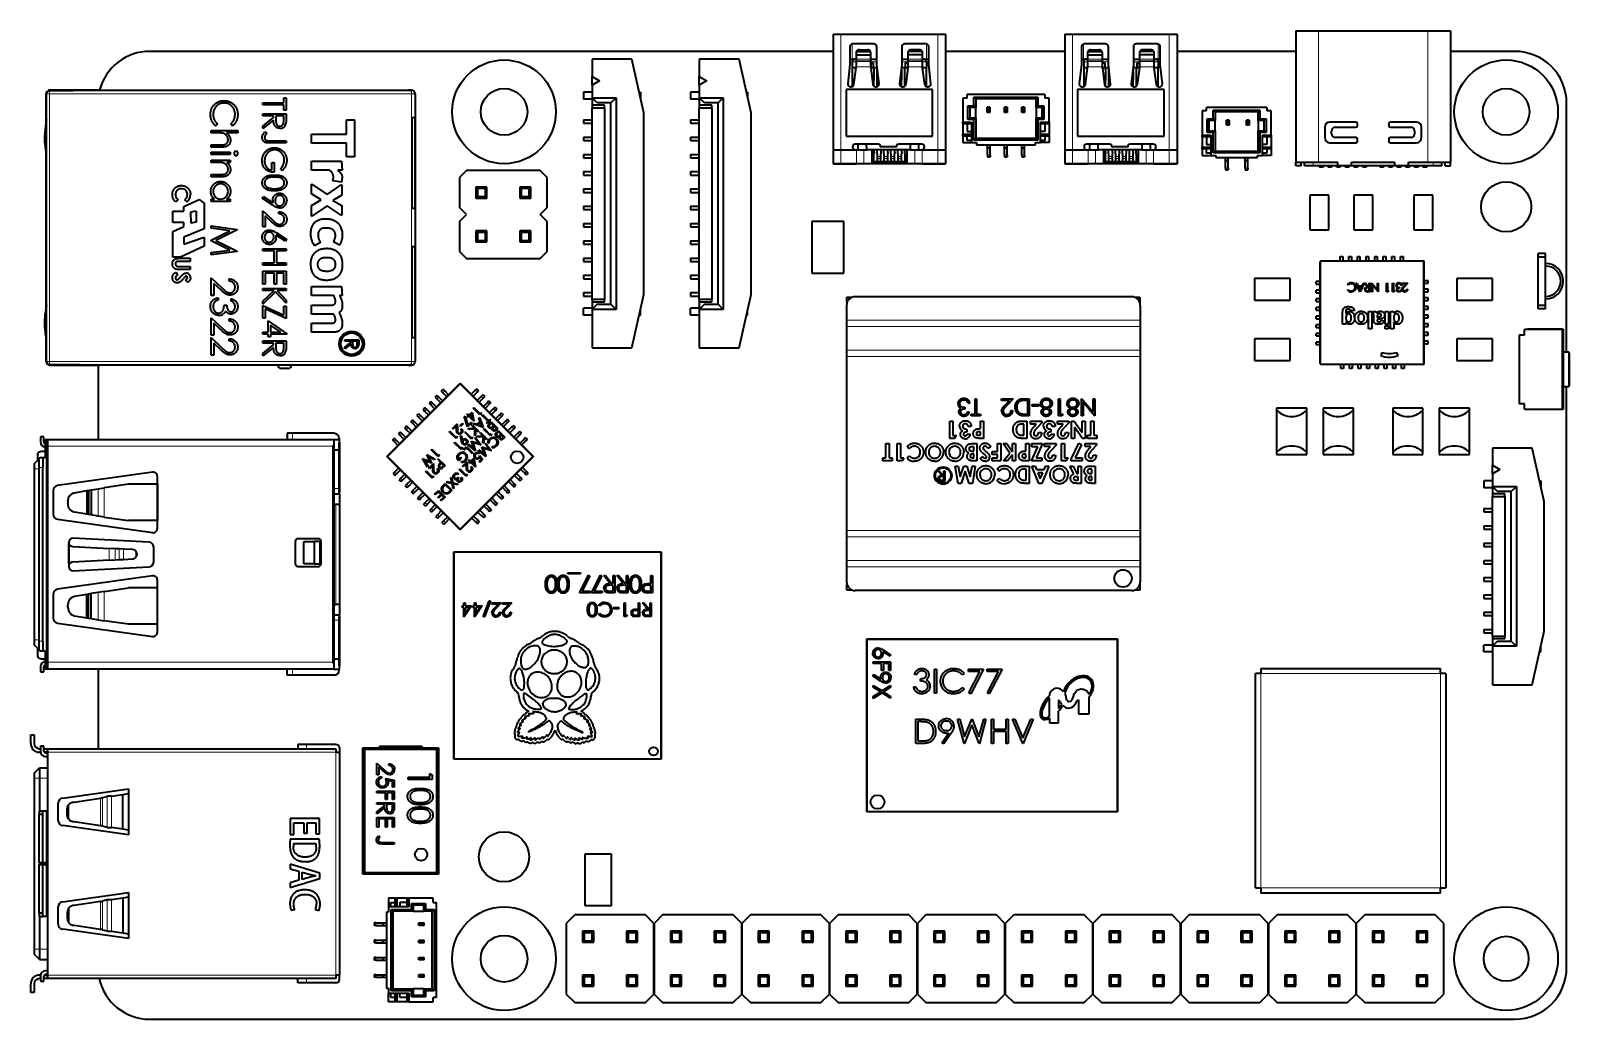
# Model space of a CAD drawing. Header units: inches. Extents: x 7.25 to 10.75, y 3.17 to 5.42.
import ezdxf

# ---------------------------------------------------------------- set-up
doc = ezdxf.new("R2010")
doc.units = ezdxf.units.IN
doc.header["$LTSCALE"] = 0.5
doc.header["$MEASUREMENT"] = 0
doc.layers.add('TANGENT_LINES', color=7, linetype='Continuous', lineweight=15)
doc.layers.add('Visible', color=7, linetype='Continuous', lineweight=40)

msp = doc.modelspace()

# ---------------------------------------------------------------- linework, layer by layer
at = {"layer": 'TANGENT_LINES'}
for p, q in [((9.0933, 5.4143), (9.0933, 5.119)), ((9.3137, 5.4143), (9.3137, 5.119)), ((9.6208, 5.4143), (9.6208, 5.119)), ((9.8413, 5.4143), (9.8413, 5.119)), ((10.1811, 5.4217), (10.1811, 5.1221)), ((10.4307, 5.4217), (10.4307, 5.1221)), ((9.1144, 5.3572), (9.1144, 5.3883)), ((9.1186, 5.3572), (9.1186, 5.3916)), ((9.2884, 5.3572), (9.2884, 5.3916)), ((9.2927, 5.3572), (9.2927, 5.3883)), ((9.6419, 5.3572), (9.6419, 5.3883)), ((9.6462, 5.3572), (9.6462, 5.3916)), ((9.8159, 5.3572), (9.8159, 5.3916)), ((9.8202, 5.3572), (9.8202, 5.3883)), ((9.1276, 5.3513), (9.1189, 5.3513)), ((9.1276, 5.3571), (9.1613, 5.3571)), ((9.1276, 5.353), (9.1613, 5.353)), ((9.1276, 5.3518), (9.1613, 5.3518)), ((9.1276, 5.3396), (9.1613, 5.3396)), ((9.1751, 5.3513), (9.1613, 5.3513)), ((9.2457, 5.3513), (9.2319, 5.3513)), ((9.2794, 5.3571), (9.2457, 5.3571)), ((9.2794, 5.353), (9.2457, 5.353)), ((9.2794, 5.3518), (9.2457, 5.3518)), ((9.2794, 5.3396), (9.2457, 5.3396)), ((9.2881, 5.3513), (9.2794, 5.3513)), ((9.6551, 5.3513), (9.6464, 5.3513)), ((9.6551, 5.3571), (9.6889, 5.3571)), ((9.6551, 5.353), (9.6889, 5.353)), ((9.6551, 5.3518), (9.6889, 5.3518)), ((9.6551, 5.3396), (9.6889, 5.3396)), ((9.7027, 5.3513), (9.6889, 5.3513)), ((9.7732, 5.3513), (9.7595, 5.3513)), ((9.807, 5.3571), (9.7732, 5.3571)), ((9.807, 5.353), (9.7732, 5.353)), ((9.807, 5.3518), (9.7732, 5.3518)), ((9.807, 5.3396), (9.7732, 5.3396)), ((9.8157, 5.3513), (9.807, 5.3513)), ((7.2833, 5.2784), (7.2901, 5.2784)), ((7.2901, 5.2854), (7.2901, 5.2784)), ((8.1149, 5.2784), (7.2901, 5.2784)), ((7.2901, 5.2784), (7.2901, 4.6682)), ((8.1149, 5.2784), (8.1149, 5.2863)), ((8.1149, 4.6682), (8.1149, 5.2784)), ((8.1149, 5.2784), (8.1228, 5.2784)), ((9.1778, 5.163), (9.1517, 5.163)), ((9.1778, 5.1634), (9.1778, 5.163)), ((9.1837, 5.1575), (9.1833, 5.1575)), ((9.1837, 5.1575), (9.2192, 5.1575)), ((9.1841, 5.1571), (9.1841, 5.1567)), ((9.2188, 5.1567), (9.1841, 5.1567)), ((9.2188, 5.1571), (9.2188, 5.1567)), ((9.2192, 5.1575), (9.2196, 5.1575)), ((9.2251, 5.1634), (9.2251, 5.163)), ((9.2512, 5.163), (9.2251, 5.163)), ((9.7054, 5.163), (9.6792, 5.163)), ((9.7054, 5.1634), (9.7054, 5.163)), ((9.7113, 5.1575), (9.7109, 5.1575)), ((9.7113, 5.1575), (9.7467, 5.1575)), ((9.7117, 5.1571), (9.7117, 5.1567)), ((9.7463, 5.1567), (9.7117, 5.1567)), ((9.7463, 5.1571), (9.7463, 5.1567)), ((9.7467, 5.1575), (9.7471, 5.1575)), ((9.7526, 5.1634), (9.7526, 5.163)), ((9.7788, 5.163), (9.7526, 5.163)), ((9.0933, 5.1509), (9.0933, 5.119)), ((9.129, 5.1509), (9.129, 5.119)), ((9.129, 5.1508), (9.129, 5.119)), ((9.1457, 5.1509), (9.1457, 5.119)), ((9.1457, 5.1508), (9.1457, 5.119)), ((9.1677, 5.135), (9.1638, 5.135)), ((9.1677, 5.1306), (9.1638, 5.1306)), ((9.1834, 5.135), (9.1763, 5.135)), ((9.1834, 5.1306), (9.1763, 5.1306)), ((9.1992, 5.135), (9.1921, 5.135)), ((9.1992, 5.1306), (9.1921, 5.1306)), ((9.2149, 5.135), (9.2078, 5.135)), ((9.2149, 5.1306), (9.2078, 5.1306)), ((9.2307, 5.135), (9.2236, 5.135)), ((9.2307, 5.1306), (9.2236, 5.1306)), ((9.2432, 5.135), (9.2393, 5.135)), ((9.2432, 5.1306), (9.2393, 5.1306)), ((9.2613, 5.1509), (9.2613, 5.119)), ((9.2613, 5.1508), (9.2613, 5.119)), ((9.278, 5.1509), (9.278, 5.119)), ((9.278, 5.1508), (9.278, 5.119)), ((9.3137, 5.1509), (9.3137, 5.119)), ((9.4329, 5.1383), (9.427, 5.1383)), ((9.4722, 5.1383), (9.4663, 5.1383)), ((9.5116, 5.1383), (9.5057, 5.1383)), ((9.6208, 5.1509), (9.6208, 5.119)), ((9.6566, 5.1509), (9.6566, 5.119)), ((9.6566, 5.1508), (9.6566, 5.119)), ((9.6733, 5.1509), (9.6733, 5.119)), ((9.6733, 5.1508), (9.6733, 5.119)), ((9.6952, 5.135), (9.6914, 5.135)), ((9.6952, 5.1306), (9.6914, 5.1306)), ((9.711, 5.135), (9.7039, 5.135)), ((9.711, 5.1306), (9.7039, 5.1306)), ((9.7267, 5.135), (9.7196, 5.135)), ((9.7267, 5.1306), (9.7196, 5.1306)), ((9.7425, 5.135), (9.7354, 5.135)), ((9.7425, 5.1306), (9.7354, 5.1306)), ((9.7582, 5.135), (9.7511, 5.135)), ((9.7582, 5.1306), (9.7511, 5.1306)), ((9.7707, 5.135), (9.7669, 5.135)), ((9.7707, 5.1306), (9.7669, 5.1306)), ((9.7888, 5.1509), (9.7888, 5.119)), ((9.7888, 5.1508), (9.7888, 5.119)), ((9.8055, 5.1509), (9.8055, 5.119)), ((9.8055, 5.1508), (9.8055, 5.119)), ((9.8413, 5.1509), (9.8413, 5.119)), ((10.1693, 5.1143), (10.1693, 5.1221)), ((10.4425, 5.1143), (10.4425, 5.1221)), ((9.9752, 5.1087), (9.9692, 5.1087)), ((10.0204, 5.1087), (10.0145, 5.1087)), ((10.187, 4.8962), (10.1854, 4.8962)), ((10.187, 4.8977), (10.187, 4.8962)), ((10.187, 4.8962), (10.187, 4.6631)), ((10.42, 4.8962), (10.187, 4.8962)), ((10.42, 4.8977), (10.42, 4.8962)), ((10.42, 4.6631), (10.42, 4.8962)), ((10.4216, 4.8962), (10.42, 4.8962)), ((9.7754, 4.7624), (9.1061, 4.7624)), ((9.7754, 4.748), (9.1061, 4.748)), ((7.2833, 4.6682), (7.2901, 4.6682)), ((7.2901, 4.6682), (8.1149, 4.6682)), ((7.2901, 4.6612), (7.2901, 4.6682)), ((8.1149, 4.6682), (8.1149, 4.6603)), ((8.1149, 4.6682), (8.1228, 4.6682)), ((9.7754, 4.6939), (9.1061, 4.6939)), ((9.7754, 4.6796), (9.1061, 4.6796)), ((10.187, 4.6631), (10.1854, 4.6631)), ((10.187, 4.6631), (10.42, 4.6631)), ((10.187, 4.6631), (10.187, 4.6615)), ((10.42, 4.6631), (10.42, 4.6615)), ((10.4216, 4.6631), (10.42, 4.6631)), ((10.7507, 4.6111), (10.7507, 4.6899)), ((8.2259, 4.6168), (8.0611, 4.4519)), ((8.1863, 4.5973), (8.1905, 4.6015)), ((8.3907, 4.4519), (8.2259, 4.6168)), ((8.2599, 4.6029), (8.2641, 4.5987)), ((8.1445, 4.5556), (8.1487, 4.5597)), ((8.1585, 4.5695), (8.1626, 4.5737)), ((8.1724, 4.5834), (8.1766, 4.5876)), ((8.2738, 4.589), (8.278, 4.5848)), ((8.2877, 4.5751), (8.2919, 4.5709)), ((8.3017, 4.5611), (8.3058, 4.557)), ((8.1167, 4.5277), (8.1209, 4.5319)), ((8.1306, 4.5416), (8.1348, 4.5458)), ((8.3156, 4.5472), (8.3198, 4.543)), ((8.3295, 4.5333), (8.3337, 4.5291)), ((7.2822, 3.9674), (7.2822, 4.491)), ((7.8437, 4.5048), (7.8437, 4.491)), ((8.0749, 4.486), (8.0791, 4.4901)), ((8.0889, 4.4999), (8.093, 4.5041)), ((8.1028, 4.5138), (8.107, 4.518)), ((8.3434, 4.5194), (8.3476, 4.5152)), ((8.3573, 4.5055), (8.3615, 4.5013)), ((8.3713, 4.4915), (8.3754, 4.4874)), ((7.9346, 4.4753), (7.2862, 4.4753)), ((7.9346, 3.9832), (7.9346, 4.4753)), ((7.2555, 4.4241), (7.2665, 4.4241)), ((7.2744, 4.4271), (7.2665, 4.4271)), ((8.0611, 4.4519), (8.2259, 4.2871)), ((8.2259, 4.2871), (8.3907, 4.4519)), ((8.3768, 4.4179), (8.3727, 4.4138)), ((8.0805, 4.4124), (8.0763, 4.4165)), ((8.0944, 4.3984), (8.0903, 4.4026)), ((8.1083, 4.3845), (8.1042, 4.3887)), ((8.349, 4.3901), (8.3448, 4.3859)), ((8.3629, 4.404), (8.3587, 4.3998)), ((7.4006, 4.3785), (7.4006, 4.3162)), ((7.4142, 4.3808), (7.4142, 4.3138)), ((7.9385, 4.3788), (7.9499, 4.3788)), ((8.1223, 4.3706), (8.1181, 4.3748)), ((8.1362, 4.3567), (8.132, 4.3609)), ((8.1501, 4.3428), (8.1459, 4.3469)), ((8.3072, 4.3483), (8.3031, 4.3442)), ((8.3211, 4.3623), (8.317, 4.3581)), ((8.3351, 4.3762), (8.3309, 4.372)), ((7.9425, 4.115), (7.9425, 4.3434)), ((8.164, 4.3288), (8.1598, 4.333)), ((8.1779, 4.3149), (8.1738, 4.3191)), ((8.2794, 4.3205), (8.2752, 4.3163)), ((8.2933, 4.3344), (8.2891, 4.3302)), ((8.1919, 4.301), (8.1877, 4.3052)), ((8.2655, 4.3066), (8.2613, 4.3024)), ((9.7754, 4.2832), (9.1061, 4.2832)), ((7.4258, 4.2158), (7.4258, 4.2426)), ((7.4394, 4.2165), (7.4394, 4.2419)), ((9.7754, 4.2689), (9.1061, 4.2689)), ((7.4483, 4.217), (7.4483, 4.2414)), ((7.4582, 4.2175), (7.4582, 4.2409)), ((8.6822, 4.2336), (8.213, 4.2336)), ((8.213, 4.2336), (8.213, 3.7643)), ((8.6822, 3.7643), (8.6822, 4.2336)), ((9.7754, 4.2148), (9.1061, 4.2148)), ((9.7754, 4.2004), (9.1061, 4.2004)), ((7.4006, 4.0799), (7.4006, 4.1423)), ((7.4142, 4.0776), (7.4142, 4.1446)), ((7.9385, 4.0794), (7.9499, 4.0794)), ((7.2555, 4.0343), (7.2665, 4.0343)), ((9.7216, 4.0347), (9.1539, 4.0347)), ((9.1539, 4.0347), (9.1539, 3.6442)), ((9.7216, 3.6442), (9.7216, 4.0347)), ((7.2744, 4.0313), (7.2665, 4.0313)), ((7.2862, 3.9832), (7.9346, 3.9832)), ((7.8437, 3.9536), (7.8437, 3.9674)), ((10.05, 3.9576), (10.05, 3.4694)), ((10.4594, 3.9576), (10.05, 3.9576)), ((10.4594, 3.4694), (10.4594, 3.9576)), ((7.8756, 3.7962), (7.8756, 3.7863)), ((7.9425, 3.7784), (7.2862, 3.7784)), ((7.9425, 3.2706), (7.9425, 3.7784)), ((8.213, 3.7643), (8.6822, 3.7643)), ((7.2555, 3.7194), (7.2673, 3.7194)), ((7.2673, 3.7194), (7.2862, 3.7194)), ((7.4061, 3.6109), (7.4061, 3.6739)), ((7.4109, 3.61), (7.4109, 3.675)), ((7.4215, 3.6072), (7.4215, 3.6778)), ((7.4311, 3.6066), (7.4311, 3.6785)), ((7.2822, 3.5265), (7.2822, 3.6446)), ((9.1539, 3.6442), (9.7216, 3.6442)), ((7.2822, 3.4044), (7.2822, 3.5225)), ((7.4061, 3.438), (7.4061, 3.3751)), ((7.4109, 3.439), (7.4109, 3.374)), ((7.4215, 3.4418), (7.4215, 3.3711)), ((7.4311, 3.4424), (7.4311, 3.3705)), ((10.05, 3.4694), (10.4594, 3.4694)), ((8.0338, 3.3837), (8.0338, 3.3896)), ((8.0338, 3.3443), (8.0338, 3.3502)), ((7.2555, 3.3296), (7.2673, 3.3296)), ((7.2673, 3.3296), (7.2862, 3.3296)), ((8.0338, 3.305), (8.0338, 3.3109)), ((7.2862, 3.2706), (7.9425, 3.2706)), ((7.8756, 3.2528), (7.8756, 3.2627)), ((8.0338, 3.2656), (8.0338, 3.2715))]:
    msp.add_line(p, q, dxfattribs=at)
for centre, radius, start, end in [((9.1778, 5.1575), 0.00551, 0, 90), ((9.1841, 5.1575), 0.000787, 180, 270), ((9.2188, 5.1575), 0.000787, 270, 0), ((9.2251, 5.1575), 0.00551, 90, 180), ((9.7054, 5.1575), 0.00551, 0, 90), ((9.7117, 5.1575), 0.000787, 180, 270), ((9.7463, 5.1575), 0.000787, 270, 0), ((9.7526, 5.1575), 0.00551, 90, 180)]:
    msp.add_arc(centre, radius, start, end, dxfattribs=at)
at = {"layer": 'Visible'}
for p, q in [((9.0756, 5.4143), (9.0756, 5.119)), ((9.0756, 5.4143), (9.0933, 5.4143)), ((9.0933, 5.4143), (9.3137, 5.4143)), ((9.3137, 5.4143), (9.3315, 5.4143)), ((9.3315, 5.4143), (9.3315, 5.119)), ((9.6031, 5.4143), (9.6031, 5.119)), ((9.6031, 5.4143), (9.6208, 5.4143)), ((9.6208, 5.4143), (9.8413, 5.4143)), ((9.8413, 5.4143), (9.859, 5.4143)), ((9.859, 5.4143), (9.859, 5.119)), ((10.1299, 5.4217), (10.1299, 5.1221)), ((10.1299, 5.4217), (10.1811, 5.4217)), ((10.1811, 5.4217), (10.4307, 5.4217)), ((10.4307, 5.4217), (10.4818, 5.4217)), ((10.4818, 5.4217), (10.4818, 5.1221)), ((9.0756, 5.3749), (7.5185, 5.3749)), ((9.1138, 5.3857), (9.1138, 5.3448)), ((9.1692, 5.3917), (9.1197, 5.3917)), ((9.1276, 5.3719), (9.1276, 5.3671)), ((9.1276, 5.3671), (9.1276, 5.3571)), ((9.1276, 5.3671), (9.1613, 5.3671)), ((9.1285, 5.3749), (9.1604, 5.3749)), ((9.1354, 5.3784), (9.1534, 5.3784)), ((9.1613, 5.3671), (9.1613, 5.3719)), ((9.1613, 5.3571), (9.1613, 5.3671)), ((9.1751, 5.3448), (9.1751, 5.3857)), ((9.2319, 5.3857), (9.2319, 5.3448)), ((9.2873, 5.3917), (9.2378, 5.3917)), ((9.2457, 5.3719), (9.2457, 5.3671)), ((9.2794, 5.3671), (9.2457, 5.3671)), ((9.2457, 5.3671), (9.2457, 5.3571)), ((9.2785, 5.3749), (9.2466, 5.3749)), ((9.2716, 5.3784), (9.2536, 5.3784)), ((9.2794, 5.3671), (9.2794, 5.3719)), ((9.2794, 5.3571), (9.2794, 5.3671)), ((9.2932, 5.3448), (9.2932, 5.3857)), ((9.6031, 5.3749), (9.3315, 5.3749)), ((9.6414, 5.3857), (9.6414, 5.3448)), ((9.6968, 5.3917), (9.6473, 5.3917)), ((9.6551, 5.3719), (9.6551, 5.3671)), ((9.6551, 5.3671), (9.6551, 5.3571)), ((9.6551, 5.3671), (9.6889, 5.3671)), ((9.656, 5.3749), (9.688, 5.3749)), ((9.663, 5.3784), (9.681, 5.3784)), ((9.6889, 5.3671), (9.6889, 5.3719)), ((9.6889, 5.3571), (9.6889, 5.3671)), ((9.7027, 5.3448), (9.7027, 5.3857)), ((9.7595, 5.3857), (9.7595, 5.3448)), ((9.8149, 5.3917), (9.7654, 5.3917)), ((9.7732, 5.3719), (9.7732, 5.3671)), ((9.7732, 5.3671), (9.7732, 5.3571)), ((9.807, 5.3671), (9.7732, 5.3671)), ((9.8061, 5.3749), (9.7741, 5.3749)), ((9.7991, 5.3784), (9.7811, 5.3784)), ((9.807, 5.3671), (9.807, 5.3719)), ((9.807, 5.3571), (9.807, 5.3671)), ((9.8208, 5.3448), (9.8208, 5.3857)), ((10.1299, 5.3749), (9.859, 5.3749)), ((10.6287, 5.3749), (10.4818, 5.3749)), ((8.5263, 5.3568), (8.5263, 5.3174)), ((8.6169, 5.3568), (8.5263, 5.3568)), ((8.6444, 5.2347), (8.6169, 5.3568)), ((8.7704, 5.3568), (8.7704, 5.3174)), ((8.861, 5.3568), (8.7704, 5.3568)), ((8.8885, 5.2347), (8.861, 5.3568)), ((9.1138, 5.3448), (9.1089, 5.3006)), ((9.1138, 5.3572), (9.1144, 5.3572)), ((9.1144, 5.3572), (9.1186, 5.3572)), ((9.1186, 5.3572), (9.1248, 5.3572)), ((9.1189, 5.3513), (9.1189, 5.3371)), ((9.1189, 5.3371), (9.1189, 5.2944)), ((9.1276, 5.3371), (9.1189, 5.3371)), ((9.1227, 5.2992), (9.1276, 5.3373)), ((9.1248, 5.3572), (9.1276, 5.3572)), ((9.1276, 5.3571), (9.1276, 5.353)), ((9.1276, 5.353), (9.1276, 5.3518)), ((9.1276, 5.3518), (9.1276, 5.3396)), ((9.1276, 5.3373), (9.1276, 5.3396)), ((9.1613, 5.3572), (9.1751, 5.3572)), ((9.1613, 5.353), (9.1613, 5.3571)), ((9.1613, 5.3518), (9.1613, 5.353)), ((9.1613, 5.3396), (9.1613, 5.3518)), ((9.1613, 5.3396), (9.1613, 5.3373)), ((9.1613, 5.3373), (9.1662, 5.2992)), ((9.176, 5.3371), (9.1613, 5.3371)), ((9.1619, 5.3484), (9.1666, 5.3484)), ((9.1619, 5.3364), (9.1619, 5.3484)), ((9.1666, 5.3484), (9.1666, 5.3364)), ((9.1667, 5.3361), (9.1682, 5.3346)), ((9.1682, 5.3346), (9.1682, 5.309)), ((9.18, 5.3006), (9.1751, 5.3448)), ((9.1761, 5.309), (9.1761, 5.3346)), ((9.2319, 5.3448), (9.227, 5.3006)), ((9.2457, 5.3371), (9.231, 5.3371)), ((9.2312, 5.3346), (9.2312, 5.309)), ((9.2319, 5.3572), (9.2457, 5.3572)), ((9.2391, 5.3346), (9.2405, 5.3361)), ((9.2391, 5.309), (9.2391, 5.3346)), ((9.2406, 5.3484), (9.2454, 5.3484)), ((9.2406, 5.3364), (9.2406, 5.3484)), ((9.2457, 5.3373), (9.2408, 5.2992)), ((9.2454, 5.3484), (9.2454, 5.3364)), ((9.2457, 5.3571), (9.2457, 5.353)), ((9.2457, 5.353), (9.2457, 5.3518)), ((9.2457, 5.3518), (9.2457, 5.3396)), ((9.2457, 5.3396), (9.2457, 5.3373)), ((9.2794, 5.3572), (9.2822, 5.3572)), ((9.2794, 5.353), (9.2794, 5.3571)), ((9.2794, 5.3518), (9.2794, 5.353)), ((9.2794, 5.3396), (9.2794, 5.3518)), ((9.2794, 5.3373), (9.2794, 5.3396)), ((9.2843, 5.2992), (9.2794, 5.3373)), ((9.2881, 5.3371), (9.2795, 5.3371)), ((9.2822, 5.3572), (9.2884, 5.3572)), ((9.2881, 5.3513), (9.2881, 5.3371)), ((9.2881, 5.2944), (9.2881, 5.3371)), ((9.2884, 5.3572), (9.2927, 5.3572)), ((9.2927, 5.3572), (9.2932, 5.3572)), ((9.2981, 5.3006), (9.2932, 5.3448)), ((9.6414, 5.3448), (9.6364, 5.3006)), ((9.6414, 5.3572), (9.6419, 5.3572)), ((9.6419, 5.3572), (9.6462, 5.3572)), ((9.6462, 5.3572), (9.6523, 5.3572)), ((9.6464, 5.3513), (9.6464, 5.3371)), ((9.6464, 5.3371), (9.6464, 5.2944)), ((9.6551, 5.3371), (9.6464, 5.3371)), ((9.6502, 5.2992), (9.6551, 5.3373)), ((9.6523, 5.3572), (9.6551, 5.3572)), ((9.6551, 5.3571), (9.6551, 5.353)), ((9.6551, 5.353), (9.6551, 5.3518)), ((9.6551, 5.3518), (9.6551, 5.3396)), ((9.6551, 5.3373), (9.6551, 5.3396)), ((9.6889, 5.3572), (9.7027, 5.3572)), ((9.6889, 5.353), (9.6889, 5.3571)), ((9.6889, 5.3518), (9.6889, 5.353)), ((9.6889, 5.3396), (9.6889, 5.3518)), ((9.6889, 5.3396), (9.6889, 5.3373)), ((9.6889, 5.3373), (9.6938, 5.2992)), ((9.7035, 5.3371), (9.6889, 5.3371)), ((9.6895, 5.3484), (9.6942, 5.3484)), ((9.6895, 5.3364), (9.6895, 5.3484)), ((9.6942, 5.3484), (9.6942, 5.3364)), ((9.6943, 5.3361), (9.6958, 5.3346)), ((9.6958, 5.3346), (9.6958, 5.309)), ((9.7076, 5.3006), (9.7027, 5.3448)), ((9.7036, 5.309), (9.7036, 5.3346)), ((9.7595, 5.3448), (9.7546, 5.3006)), ((9.7732, 5.3371), (9.7586, 5.3371)), ((9.7588, 5.3346), (9.7588, 5.309)), ((9.7595, 5.3572), (9.7732, 5.3572)), ((9.7666, 5.3346), (9.7681, 5.3361)), ((9.7666, 5.309), (9.7666, 5.3346)), ((9.7682, 5.3484), (9.7729, 5.3484)), ((9.7682, 5.3364), (9.7682, 5.3484)), ((9.7732, 5.3373), (9.7683, 5.2992)), ((9.7729, 5.3484), (9.7729, 5.3364)), ((9.7732, 5.3571), (9.7732, 5.353)), ((9.7732, 5.353), (9.7732, 5.3518)), ((9.7732, 5.3518), (9.7732, 5.3396)), ((9.7732, 5.3396), (9.7732, 5.3373)), ((9.807, 5.3572), (9.8098, 5.3572)), ((9.807, 5.353), (9.807, 5.3571)), ((9.807, 5.3518), (9.807, 5.353)), ((9.807, 5.3396), (9.807, 5.3518)), ((9.807, 5.3373), (9.807, 5.3396)), ((9.8119, 5.2992), (9.807, 5.3373)), ((9.8157, 5.3371), (9.807, 5.3371)), ((9.8098, 5.3572), (9.8159, 5.3572)), ((9.8157, 5.3513), (9.8157, 5.3371)), ((9.8157, 5.2944), (9.8157, 5.3371)), ((9.8159, 5.3572), (9.8202, 5.3572)), ((9.8202, 5.3572), (9.8208, 5.3572)), ((9.8257, 5.3006), (9.8208, 5.3448)), ((8.5263, 5.2977), (8.5263, 5.3174)), ((8.5263, 5.3174), (8.5434, 5.3076)), ((8.5434, 5.3076), (8.5263, 5.2977)), ((8.5263, 5.2977), (8.5263, 5.2692)), ((8.7704, 5.2977), (8.7704, 5.3174)), ((8.7704, 5.3174), (8.7875, 5.3076)), ((8.7875, 5.3076), (8.7704, 5.2977)), ((8.7704, 5.2977), (8.7704, 5.2692)), ((9.1148, 5.2941), (9.1169, 5.2941)), ((9.1682, 5.309), (9.165, 5.309)), ((9.1682, 5.2955), (9.1682, 5.309)), ((9.172, 5.2941), (9.1741, 5.2941)), ((9.1791, 5.309), (9.1761, 5.309)), ((9.1761, 5.2944), (9.1761, 5.309)), ((9.2312, 5.309), (9.2279, 5.309)), ((9.2312, 5.2943), (9.2312, 5.309)), ((9.2329, 5.2941), (9.235, 5.2941)), ((9.242, 5.309), (9.2391, 5.309)), ((9.2391, 5.2958), (9.2391, 5.309)), ((9.2901, 5.2941), (9.2922, 5.2941)), ((9.6423, 5.2941), (9.6444, 5.2941)), ((9.6958, 5.309), (9.6925, 5.309)), ((9.6958, 5.2955), (9.6958, 5.309)), ((9.6996, 5.2941), (9.7017, 5.2941)), ((9.7066, 5.309), (9.7036, 5.309)), ((9.7036, 5.2944), (9.7036, 5.309)), ((9.7588, 5.309), (9.7555, 5.309)), ((9.7588, 5.2943), (9.7588, 5.309)), ((9.7604, 5.2941), (9.7626, 5.2941)), ((9.7696, 5.309), (9.7666, 5.309)), ((9.7666, 5.2958), (9.7666, 5.309)), ((9.8177, 5.2941), (9.8198, 5.2941)), ((7.2822, 5.2785), (7.2822, 5.2786)), ((7.2822, 4.6682), (7.2822, 5.2784)), ((7.2823, 5.2784), (7.2823, 4.6682)), ((7.2833, 4.6682), (7.2833, 5.2784)), ((7.4017, 5.2863), (7.2901, 5.2863)), ((7.4017, 5.2863), (8.107, 5.2863)), ((7.8236, 5.2575), (7.8236, 5.269)), ((7.8236, 5.269), (7.829, 5.269)), ((7.829, 5.269), (7.829, 5.2411)), ((8.1149, 5.2863), (8.107, 5.2863)), ((8.1228, 5.2784), (8.1228, 4.6682)), ((8.5067, 5.282), (8.5067, 5.2662)), ((8.5263, 5.282), (8.5067, 5.282)), ((8.5263, 5.2662), (8.5067, 5.2662)), ((8.5263, 5.2692), (8.5263, 5.2525)), ((8.5381, 5.2574), (8.5263, 5.2692)), ((8.5263, 5.2692), (8.5811, 5.2692)), ((8.5693, 5.2574), (8.5811, 5.2692)), ((8.5811, 5.2692), (8.5811, 4.7869)), ((8.6338, 5.282), (8.6366, 5.282)), ((8.6338, 5.282), (8.6366, 5.282)), ((8.6366, 5.282), (8.6366, 5.2696)), ((8.6366, 5.282), (8.6366, 5.2696)), ((8.7507, 5.282), (8.7507, 5.2662)), ((8.7704, 5.282), (8.7507, 5.282)), ((8.7704, 5.2662), (8.7507, 5.2662)), ((8.7704, 5.2692), (8.7704, 5.2525)), ((8.7822, 5.2574), (8.7704, 5.2692)), ((8.7704, 5.2692), (8.8252, 5.2692)), ((8.8133, 5.2574), (8.8252, 5.2692)), ((8.8252, 5.2692), (8.8252, 4.7869)), ((8.8779, 5.282), (8.8807, 5.282)), ((8.8779, 5.282), (8.8807, 5.282)), ((8.8807, 5.282), (8.8807, 5.2696)), ((8.8807, 5.282), (8.8807, 5.2696)), ((9.3019, 5.2883), (9.1051, 5.2883)), ((9.1051, 5.2883), (9.1051, 5.182)), ((9.3019, 5.182), (9.3019, 5.2883)), ((9.3807, 5.2686), (9.3708, 5.2686)), ((9.3708, 5.2686), (9.3708, 5.2135)), ((9.5578, 5.2765), (9.3807, 5.2765)), ((9.3807, 5.2686), (9.3807, 5.2765)), ((9.3964, 5.2706), (9.4004, 5.2666)), ((9.3964, 5.2509), (9.3964, 5.2706)), ((9.3964, 5.2706), (9.5421, 5.2706)), ((9.4004, 5.2666), (9.4004, 5.2469)), ((9.5381, 5.2666), (9.4004, 5.2666)), ((9.5381, 5.2666), (9.5421, 5.2706)), ((9.5381, 5.2469), (9.5381, 5.2666)), ((9.5421, 5.2706), (9.5421, 5.2509)), ((9.5578, 5.2765), (9.5578, 5.2686)), ((9.5677, 5.2686), (9.5578, 5.2686)), ((9.5677, 5.2135), (9.5677, 5.2686)), ((9.8295, 5.2883), (9.6326, 5.2883)), ((9.6326, 5.2883), (9.6326, 5.182)), ((9.8295, 5.182), (9.8295, 5.2883)), ((7.7759, 5.2527), (7.7759, 5.2575)), ((7.7759, 5.2575), (7.8236, 5.2575)), ((7.8236, 5.2527), (7.7759, 5.2527)), ((7.7759, 5.2329), (7.829, 5.2329)), ((7.7759, 5.2282), (7.7759, 5.2329)), ((7.8004, 5.2282), (7.7759, 5.2282)), ((7.7759, 5.2048), (7.8004, 5.2243)), ((7.8004, 5.2243), (7.8004, 5.2282)), ((7.8059, 5.2282), (7.8058, 5.2184)), ((7.8236, 5.2282), (7.8059, 5.2282)), ((7.8236, 5.2411), (7.8236, 5.2527)), ((7.829, 5.2411), (7.8236, 5.2411)), ((7.8236, 5.2182), (7.8236, 5.2282)), ((7.829, 5.2329), (7.829, 5.2223)), ((8.1161, 5.0166), (8.1161, 5.2241)), ((8.1161, 5.2241), (8.1227, 5.2241)), ((8.1227, 5.2241), (8.1227, 5.0166)), ((8.5263, 5.2525), (8.5263, 5.2465)), ((8.5547, 5.2525), (8.5263, 5.2525)), ((8.5263, 4.8095), (8.5263, 5.2465)), ((8.5263, 5.2465), (8.5547, 5.2465)), ((8.5693, 5.2574), (8.5381, 5.2574)), ((8.5547, 5.2465), (8.5547, 5.2525)), ((8.5547, 5.2465), (8.5547, 4.8095)), ((8.5693, 4.7987), (8.5693, 5.2574)), ((8.6444, 4.8213), (8.6444, 5.2347)), ((8.7704, 5.2525), (8.7704, 5.2465)), ((8.7988, 5.2525), (8.7704, 5.2525)), ((8.7704, 4.8095), (8.7704, 5.2465)), ((8.7704, 5.2465), (8.7988, 5.2465)), ((8.8133, 5.2574), (8.7822, 5.2574)), ((8.7988, 5.2465), (8.7988, 5.2525)), ((8.7988, 5.2465), (8.7988, 4.8095)), ((8.8133, 4.7987), (8.8133, 5.2574)), ((8.8885, 4.8213), (8.8885, 5.2347)), ((9.3826, 5.2509), (9.3866, 5.2469)), ((9.3826, 5.2194), (9.3826, 5.2509)), ((9.3826, 5.2509), (9.3964, 5.2509)), ((9.3826, 5.2194), (9.3866, 5.2233)), ((9.3866, 5.2469), (9.3866, 5.2233)), ((9.4004, 5.2469), (9.3866, 5.2469)), ((9.3866, 5.2233), (9.4004, 5.2233)), ((9.3964, 5.2509), (9.4004, 5.2469)), ((9.3964, 5.2194), (9.4004, 5.2233)), ((9.4004, 5.2233), (9.4004, 5.2469)), ((9.4004, 5.2233), (9.4004, 5.1769)), ((9.4327, 5.2477), (9.4268, 5.2477)), ((9.4268, 5.2477), (9.4287, 5.2463)), ((9.4268, 5.2359), (9.4268, 5.2477)), ((9.4287, 5.2373), (9.4268, 5.2359)), ((9.4327, 5.2359), (9.4268, 5.2359)), ((9.4307, 5.2463), (9.4287, 5.2463)), ((9.4287, 5.2463), (9.4287, 5.2373)), ((9.4307, 5.2373), (9.4287, 5.2373)), ((9.4307, 5.2463), (9.4327, 5.2477)), ((9.4307, 5.2373), (9.4307, 5.2463)), ((9.4327, 5.2359), (9.4307, 5.2373)), ((9.4327, 5.2477), (9.4327, 5.2359)), ((9.472, 5.2477), (9.4661, 5.2477)), ((9.4661, 5.2477), (9.4681, 5.2463)), ((9.4661, 5.2359), (9.4661, 5.2477)), ((9.4681, 5.2373), (9.4661, 5.2359)), ((9.472, 5.2359), (9.4661, 5.2359)), ((9.4701, 5.2463), (9.4681, 5.2463)), ((9.4681, 5.2463), (9.4681, 5.2373)), ((9.4701, 5.2373), (9.4681, 5.2373)), ((9.4701, 5.2463), (9.472, 5.2477)), ((9.4701, 5.2373), (9.4701, 5.2463)), ((9.472, 5.2359), (9.4701, 5.2373)), ((9.472, 5.2477), (9.472, 5.2359)), ((9.5114, 5.2477), (9.5055, 5.2477)), ((9.5055, 5.2477), (9.5075, 5.2463)), ((9.5055, 5.2359), (9.5055, 5.2477)), ((9.5075, 5.2373), (9.5055, 5.2359)), ((9.5114, 5.2359), (9.5055, 5.2359)), ((9.5094, 5.2463), (9.5075, 5.2463)), ((9.5075, 5.2463), (9.5075, 5.2373)), ((9.5094, 5.2373), (9.5075, 5.2373)), ((9.5094, 5.2463), (9.5114, 5.2477)), ((9.5094, 5.2373), (9.5094, 5.2463)), ((9.5114, 5.2359), (9.5094, 5.2373)), ((9.5114, 5.2477), (9.5114, 5.2359)), ((9.5381, 5.2469), (9.5421, 5.2509)), ((9.5381, 5.2469), (9.5381, 5.2233)), ((9.5519, 5.2469), (9.5381, 5.2469)), ((9.5381, 5.2233), (9.5519, 5.2233)), ((9.5381, 5.2233), (9.5421, 5.2194)), ((9.5381, 5.1769), (9.5381, 5.2233)), ((9.5421, 5.2509), (9.5559, 5.2509)), ((9.5519, 5.2469), (9.5559, 5.2509)), ((9.5519, 5.2233), (9.5519, 5.2469)), ((9.5519, 5.2233), (9.5559, 5.2194)), ((9.5559, 5.2509), (9.5559, 5.2194)), ((9.9259, 5.2391), (9.9161, 5.2391)), ((9.9161, 5.2391), (9.9161, 5.1839)), ((10.0637, 5.2469), (9.9259, 5.2469)), ((9.9259, 5.2391), (9.9259, 5.2469)), ((9.9417, 5.241), (9.9456, 5.2371)), ((9.9417, 5.2213), (9.9417, 5.241)), ((9.9417, 5.241), (10.048, 5.241)), ((9.9456, 5.2371), (9.9456, 5.2174)), ((10.0441, 5.2371), (9.9456, 5.2371)), ((10.0441, 5.2371), (10.048, 5.241)), ((10.0441, 5.2174), (10.0441, 5.2371)), ((10.048, 5.241), (10.048, 5.2213)), ((10.0637, 5.2469), (10.0637, 5.2391)), ((10.0736, 5.2391), (10.0637, 5.2391)), ((10.0736, 5.1839), (10.0736, 5.2391)), ((10.7468, 4.6899), (10.7468, 5.2568)), ((7.2813, 5.212), (7.2783, 5.1808)), ((7.2832, 5.22), (7.2813, 5.212)), ((7.6582, 5.1891), (7.6582, 5.1944)), ((7.6582, 5.1944), (7.7188, 5.1944)), ((7.6738, 5.1891), (7.6582, 5.1891)), ((7.6726, 5.2096), (7.6691, 5.205)), ((7.7188, 5.1891), (7.6932, 5.1891)), ((7.7064, 5.205), (7.7029, 5.2096)), ((7.7188, 5.1944), (7.7188, 5.1891)), ((7.8004, 5.2184), (7.7759, 5.1989)), ((7.7759, 5.1989), (7.7759, 5.2048)), ((7.7807, 5.1914), (7.7848, 5.1885)), ((7.9668, 5.1863), (7.9668, 5.2187)), ((7.9668, 5.2187), (7.9852, 5.2187)), ((7.9852, 5.2187), (7.9852, 5.1343)), ((8.5067, 5.219), (8.5067, 5.2111)), ((8.5067, 5.219), (8.5263, 5.219)), ((8.5067, 5.2111), (8.5263, 5.2111)), ((8.7507, 5.219), (8.7507, 5.2111)), ((8.7507, 5.219), (8.7704, 5.219)), ((8.7507, 5.2111), (8.7704, 5.2111)), ((9.3708, 5.2095), (9.3708, 5.2135)), ((9.3708, 5.2135), (9.3905, 5.2135)), ((9.3708, 5.2095), (9.3708, 5.1859)), ((9.3905, 5.2095), (9.3708, 5.2095)), ((9.3807, 5.2095), (9.3807, 5.1926)), ((9.3807, 5.1926), (9.3905, 5.1926)), ((9.3964, 5.2194), (9.3826, 5.2194)), ((9.3905, 5.2135), (9.3905, 5.167)), ((9.3964, 5.1729), (9.3964, 5.2194)), ((9.5559, 5.2194), (9.5421, 5.2194)), ((9.5421, 5.2194), (9.5421, 5.1729)), ((9.548, 5.167), (9.548, 5.2135)), ((9.548, 5.2135), (9.5677, 5.2135)), ((9.5677, 5.2095), (9.548, 5.2095)), ((9.5578, 5.1926), (9.548, 5.1926)), ((9.5578, 5.2095), (9.5578, 5.1926)), ((9.5677, 5.2135), (9.5677, 5.2095)), ((9.5677, 5.2095), (9.5677, 5.1859)), ((9.9279, 5.1899), (9.9279, 5.2213)), ((9.9279, 5.2213), (9.9417, 5.2213)), ((9.9279, 5.2213), (9.9318, 5.2174)), ((9.9279, 5.1899), (9.9318, 5.1938)), ((9.9417, 5.1899), (9.9279, 5.1899)), ((9.9456, 5.2174), (9.9318, 5.2174)), ((9.9318, 5.2174), (9.9318, 5.1938)), ((9.9318, 5.1938), (9.9456, 5.1938)), ((9.9417, 5.2213), (9.9456, 5.2174)), ((9.9417, 5.1899), (9.9456, 5.1938)), ((9.9417, 5.1434), (9.9417, 5.1899)), ((9.9456, 5.1938), (9.9456, 5.2174)), ((9.9456, 5.1938), (9.9456, 5.1473)), ((9.9779, 5.2182), (9.972, 5.2182)), ((9.972, 5.2182), (9.974, 5.2168)), ((9.972, 5.2064), (9.972, 5.2182)), ((9.974, 5.2078), (9.972, 5.2064)), ((9.9779, 5.2064), (9.972, 5.2064)), ((9.976, 5.2168), (9.974, 5.2168)), ((9.974, 5.2168), (9.974, 5.2078)), ((9.976, 5.2078), (9.974, 5.2078)), ((9.976, 5.2168), (9.9779, 5.2182)), ((9.976, 5.2078), (9.976, 5.2168)), ((9.9779, 5.2064), (9.976, 5.2078)), ((9.9779, 5.2182), (9.9779, 5.2064)), ((10.0232, 5.2182), (10.0173, 5.2182)), ((10.0173, 5.2182), (10.0193, 5.2168)), ((10.0173, 5.2064), (10.0173, 5.2182)), ((10.0193, 5.2078), (10.0173, 5.2064)), ((10.0232, 5.2064), (10.0173, 5.2064)), ((10.0213, 5.2168), (10.0193, 5.2168)), ((10.0193, 5.2168), (10.0193, 5.2078)), ((10.0213, 5.2078), (10.0193, 5.2078)), ((10.0213, 5.2168), (10.0232, 5.2182)), ((10.0213, 5.2078), (10.0213, 5.2168)), ((10.0232, 5.2064), (10.0213, 5.2078)), ((10.0232, 5.2182), (10.0232, 5.2064)), ((10.0441, 5.2174), (10.048, 5.2213)), ((10.0441, 5.2174), (10.0441, 5.1938)), ((10.0578, 5.2174), (10.0441, 5.2174)), ((10.0441, 5.1938), (10.0578, 5.1938)), ((10.0441, 5.1938), (10.048, 5.1899)), ((10.0441, 5.1473), (10.0441, 5.1938)), ((10.048, 5.2213), (10.0618, 5.2213)), ((10.0618, 5.1899), (10.048, 5.1899)), ((10.048, 5.1899), (10.048, 5.1434)), ((10.0578, 5.2174), (10.0618, 5.2213)), ((10.0578, 5.1938), (10.0578, 5.2174)), ((10.0578, 5.1938), (10.0618, 5.1899)), ((10.0618, 5.2213), (10.0618, 5.1899)), ((10.1956, 5.2021), (10.1956, 5.1784)), ((10.2665, 5.2139), (10.2074, 5.2139)), ((10.2114, 5.1863), (10.2114, 5.1942)), ((10.2193, 5.2021), (10.2665, 5.2021)), ((10.2704, 5.206), (10.2704, 5.2099)), ((10.3413, 5.2099), (10.3413, 5.206)), ((10.4043, 5.2139), (10.3452, 5.2139)), ((10.3452, 5.2021), (10.3925, 5.2021)), ((10.4004, 5.1942), (10.4004, 5.1863)), ((10.4161, 5.1784), (10.4161, 5.2021)), ((7.6582, 5.1565), (7.6582, 5.1618)), ((7.6582, 5.1618), (7.6785, 5.1618)), ((7.6802, 5.1565), (7.6582, 5.1565)), ((7.829, 5.1662), (7.7931, 5.1662)), ((7.7937, 5.1709), (7.829, 5.1709)), ((7.829, 5.1709), (7.829, 5.1662)), ((7.8868, 5.1654), (7.8868, 5.1863)), ((7.8868, 5.1863), (7.9668, 5.1863)), ((7.9668, 5.1654), (7.8868, 5.1654)), ((7.9668, 5.1343), (7.9668, 5.1654)), ((8.5067, 5.1796), (8.5067, 5.1717)), ((8.5067, 5.1796), (8.5263, 5.1796)), ((8.5067, 5.1717), (8.5263, 5.1717)), ((8.7507, 5.1796), (8.7507, 5.1717)), ((8.7507, 5.1796), (8.7704, 5.1796)), ((8.7507, 5.1717), (8.7704, 5.1717)), ((9.1051, 5.182), (9.3019, 5.182)), ((9.1196, 5.1575), (9.1196, 5.1567)), ((9.1778, 5.1634), (9.1255, 5.1634)), ((9.1318, 5.1634), (9.1318, 5.1509)), ((9.1517, 5.163), (9.1516, 5.1634)), ((9.1519, 5.1509), (9.1517, 5.163)), ((9.2188, 5.1571), (9.1841, 5.1571)), ((9.2774, 5.1634), (9.2251, 5.1634)), ((9.2512, 5.163), (9.251, 5.1509)), ((9.2512, 5.1634), (9.2512, 5.163)), ((9.2711, 5.1509), (9.2711, 5.1634)), ((9.2833, 5.1567), (9.2833, 5.1575)), ((9.3708, 5.182), (9.3708, 5.1859)), ((9.3708, 5.1859), (9.3905, 5.1859)), ((9.3905, 5.182), (9.3708, 5.182)), ((9.3708, 5.182), (9.3708, 5.167)), ((9.3708, 5.167), (9.3905, 5.167)), ((9.3807, 5.1721), (9.3807, 5.182)), ((9.3905, 5.1721), (9.3807, 5.1721)), ((9.3905, 5.167), (9.4023, 5.167)), ((9.3964, 5.1729), (9.4004, 5.1769)), ((9.5421, 5.1729), (9.3964, 5.1729)), ((9.4004, 5.1769), (9.5381, 5.1769)), ((9.4023, 5.167), (9.4023, 5.1623)), ((9.4023, 5.1623), (9.5362, 5.1623)), ((9.427, 5.1547), (9.427, 5.1623)), ((9.4329, 5.1547), (9.427, 5.1547)), ((9.427, 5.1383), (9.427, 5.1547)), ((9.4329, 5.1547), (9.4329, 5.1623)), ((9.4329, 5.1383), (9.4329, 5.1547)), ((9.4663, 5.1547), (9.4663, 5.1623)), ((9.4722, 5.1547), (9.4663, 5.1547)), ((9.4663, 5.1383), (9.4663, 5.1547)), ((9.4722, 5.1547), (9.4722, 5.1623)), ((9.4722, 5.1383), (9.4722, 5.1547)), ((9.5057, 5.1547), (9.5057, 5.1623)), ((9.5116, 5.1547), (9.5057, 5.1547)), ((9.5057, 5.1383), (9.5057, 5.1547)), ((9.5116, 5.1547), (9.5116, 5.1623)), ((9.5116, 5.1383), (9.5116, 5.1547)), ((9.5362, 5.1623), (9.5362, 5.167)), ((9.5362, 5.167), (9.548, 5.167)), ((9.5381, 5.1769), (9.5421, 5.1729)), ((9.548, 5.1859), (9.5677, 5.1859)), ((9.5677, 5.182), (9.548, 5.182)), ((9.5578, 5.1721), (9.548, 5.1721)), ((9.5677, 5.167), (9.548, 5.167)), ((9.5578, 5.182), (9.5578, 5.1721)), ((9.5677, 5.1859), (9.5677, 5.182)), ((9.5677, 5.182), (9.5677, 5.167)), ((9.6326, 5.182), (9.8295, 5.182)), ((9.6471, 5.1575), (9.6471, 5.1567)), ((9.7054, 5.1634), (9.653, 5.1634)), ((9.6594, 5.1634), (9.6594, 5.1509)), ((9.6792, 5.163), (9.6792, 5.1634)), ((9.6795, 5.1509), (9.6792, 5.163)), ((9.7463, 5.1571), (9.7117, 5.1571)), ((9.805, 5.1634), (9.7526, 5.1634)), ((9.7788, 5.163), (9.7785, 5.1509)), ((9.7788, 5.1634), (9.7788, 5.163)), ((9.7986, 5.1509), (9.7986, 5.1634)), ((9.8109, 5.1567), (9.8109, 5.1575)), ((9.9161, 5.18), (9.9161, 5.1839)), ((9.9161, 5.1839), (9.9358, 5.1839)), ((9.9161, 5.18), (9.9161, 5.1564)), ((9.9358, 5.18), (9.9161, 5.18)), ((9.9161, 5.1525), (9.9161, 5.1564)), ((9.9161, 5.1564), (9.9358, 5.1564)), ((9.9259, 5.18), (9.9259, 5.163)), ((9.9259, 5.163), (9.9358, 5.163)), ((9.9358, 5.1839), (9.9358, 5.1375)), ((10.0539, 5.1375), (10.0539, 5.1839)), ((10.0539, 5.1839), (10.0736, 5.1839)), ((10.0736, 5.18), (10.0539, 5.18)), ((10.0637, 5.163), (10.0539, 5.163)), ((10.0539, 5.1564), (10.0736, 5.1564)), ((10.0637, 5.18), (10.0637, 5.163)), ((10.0736, 5.1839), (10.0736, 5.18)), ((10.0736, 5.18), (10.0736, 5.1564)), ((10.0736, 5.1564), (10.0736, 5.1525)), ((10.2074, 5.1666), (10.2665, 5.1666)), ((10.2665, 5.1784), (10.2193, 5.1784)), ((10.2704, 5.1706), (10.2704, 5.1745)), ((10.3413, 5.1745), (10.3413, 5.1706)), ((10.3925, 5.1784), (10.3452, 5.1784)), ((10.3452, 5.1666), (10.4043, 5.1666)), ((7.6582, 5.1452), (7.7014, 5.1452)), ((7.6582, 5.1399), (7.6582, 5.1452)), ((7.7014, 5.1399), (7.6582, 5.1399)), ((7.6582, 5.1217), (7.6582, 5.127)), ((7.6582, 5.127), (7.7014, 5.127)), ((7.6738, 5.1217), (7.6582, 5.1217)), ((7.7014, 5.1217), (7.6936, 5.1217)), ((7.7014, 5.1452), (7.7014, 5.1399)), ((7.7014, 5.127), (7.7014, 5.1217)), ((7.7963, 5.1041), (7.7963, 5.1219)), ((7.7963, 5.1219), (7.8018, 5.1219)), ((7.8018, 5.1219), (7.8018, 5.0994)), ((7.8868, 5.104), (7.8868, 5.1245)), ((7.8868, 5.1245), (7.9551, 5.1245)), ((7.9551, 5.1245), (7.9571, 5.104)), ((7.9852, 5.1343), (7.9668, 5.1343)), ((8.5067, 5.1402), (8.5067, 5.1324)), ((8.5067, 5.1402), (8.5263, 5.1402)), ((8.5067, 5.1324), (8.5263, 5.1324)), ((8.7507, 5.1402), (8.7507, 5.1324)), ((8.7507, 5.1402), (8.7704, 5.1402)), ((8.7507, 5.1324), (8.7704, 5.1324)), ((9.0756, 5.1509), (9.0756, 5.119)), ((9.0756, 5.1509), (9.0933, 5.1509)), ((9.0756, 5.119), (9.0933, 5.119)), ((9.0933, 5.119), (9.0756, 5.119)), ((9.0933, 5.1509), (9.129, 5.1509)), ((9.0933, 5.119), (9.129, 5.119)), ((9.129, 5.119), (9.0933, 5.119)), ((9.1255, 5.1508), (9.129, 5.1508)), ((9.129, 5.1509), (9.1457, 5.1509)), ((9.129, 5.1508), (9.1457, 5.1508)), ((9.1457, 5.119), (9.129, 5.119)), ((9.1457, 5.119), (9.129, 5.119)), ((9.1398, 5.1509), (9.1398, 5.1508)), ((9.1457, 5.1509), (9.1526, 5.1509)), ((9.1457, 5.1508), (9.1526, 5.1508)), ((9.1638, 5.119), (9.1457, 5.119)), ((9.1638, 5.119), (9.1457, 5.119)), ((9.251, 5.1509), (9.1526, 5.1509)), ((9.1526, 5.1509), (9.1526, 5.1508)), ((9.1638, 5.1509), (9.1638, 5.119)), ((9.1638, 5.1509), (9.1638, 5.119)), ((9.2432, 5.1229), (9.1638, 5.1229)), ((9.1638, 5.1229), (9.1638, 5.119)), ((9.2432, 5.119), (9.1638, 5.119)), ((9.1687, 5.1424), (9.1677, 5.1412)), ((9.1677, 5.1412), (9.1677, 5.135)), ((9.1677, 5.135), (9.1677, 5.1306)), ((9.1677, 5.1306), (9.1677, 5.1229)), ((9.1689, 5.1442), (9.1687, 5.1442)), ((9.1687, 5.1442), (9.1687, 5.1424)), ((9.1689, 5.1442), (9.1689, 5.1509)), ((9.1756, 5.1421), (9.1756, 5.1509)), ((9.1763, 5.1412), (9.1756, 5.1421)), ((9.1763, 5.135), (9.1763, 5.1412)), ((9.1763, 5.1306), (9.1763, 5.135)), ((9.1763, 5.1229), (9.1763, 5.1306)), ((9.1844, 5.1424), (9.1834, 5.1412)), ((9.1834, 5.1412), (9.1834, 5.135)), ((9.1834, 5.135), (9.1834, 5.1306)), ((9.1834, 5.1306), (9.1834, 5.1229)), ((9.1846, 5.1442), (9.1844, 5.1442)), ((9.1844, 5.1442), (9.1844, 5.1424)), ((9.1846, 5.1442), (9.1846, 5.1509)), ((9.1913, 5.1421), (9.1913, 5.1509)), ((9.1921, 5.1412), (9.1913, 5.1421)), ((9.1921, 5.135), (9.1921, 5.1412)), ((9.1921, 5.1306), (9.1921, 5.135)), ((9.1921, 5.1229), (9.1921, 5.1306)), ((9.2002, 5.1424), (9.1992, 5.1412)), ((9.1992, 5.1412), (9.1992, 5.135)), ((9.1992, 5.135), (9.1992, 5.1306)), ((9.1992, 5.1306), (9.1992, 5.1229)), ((9.2004, 5.1442), (9.2002, 5.1442)), ((9.2002, 5.1442), (9.2002, 5.1424)), ((9.2004, 5.1442), (9.2004, 5.1509)), ((9.207, 5.1421), (9.207, 5.1509)), ((9.2078, 5.1412), (9.207, 5.1421)), ((9.2078, 5.135), (9.2078, 5.1412)), ((9.2078, 5.1306), (9.2078, 5.135)), ((9.2078, 5.1229), (9.2078, 5.1306)), ((9.2159, 5.1424), (9.2149, 5.1412)), ((9.2149, 5.1412), (9.2149, 5.135)), ((9.2149, 5.135), (9.2149, 5.1306)), ((9.2149, 5.1306), (9.2149, 5.1229)), ((9.2161, 5.1442), (9.2159, 5.1442)), ((9.2159, 5.1442), (9.2159, 5.1424)), ((9.2161, 5.1442), (9.2161, 5.1509)), ((9.2228, 5.1421), (9.2228, 5.1509)), ((9.2236, 5.1412), (9.2228, 5.1421)), ((9.2236, 5.135), (9.2236, 5.1412)), ((9.2236, 5.1306), (9.2236, 5.135)), ((9.2236, 5.1229), (9.2236, 5.1306)), ((9.2317, 5.1424), (9.2307, 5.1412)), ((9.2307, 5.1412), (9.2307, 5.135)), ((9.2307, 5.135), (9.2307, 5.1306)), ((9.2307, 5.1306), (9.2307, 5.1229)), ((9.2318, 5.1442), (9.2317, 5.1442)), ((9.2317, 5.1442), (9.2317, 5.1424)), ((9.2318, 5.1442), (9.2318, 5.1509)), ((9.2385, 5.1421), (9.2385, 5.1509)), ((9.2393, 5.1412), (9.2385, 5.1421)), ((9.2393, 5.135), (9.2393, 5.1412)), ((9.2393, 5.1306), (9.2393, 5.135)), ((9.2393, 5.1229), (9.2393, 5.1306)), ((9.2432, 5.1509), (9.2432, 5.119)), ((9.2432, 5.1509), (9.2432, 5.119)), ((9.2432, 5.1229), (9.2432, 5.119)), ((9.2613, 5.119), (9.2432, 5.119)), ((9.2613, 5.119), (9.2432, 5.119)), ((9.251, 5.1509), (9.251, 5.1508)), ((9.251, 5.1509), (9.251, 5.1508)), ((9.251, 5.1509), (9.2544, 5.1509)), ((9.251, 5.1508), (9.2544, 5.1508)), ((9.251, 5.1508), (9.2544, 5.1508)), ((9.2544, 5.1509), (9.2613, 5.1509)), ((9.2544, 5.1509), (9.2544, 5.1508)), ((9.2544, 5.1508), (9.2613, 5.1508)), ((9.2544, 5.1508), (9.2544, 5.1508)), ((9.2613, 5.1509), (9.278, 5.1509)), ((9.2613, 5.1508), (9.2774, 5.1508)), ((9.278, 5.119), (9.2613, 5.119)), ((9.278, 5.119), (9.2613, 5.119)), ((9.2672, 5.1509), (9.2672, 5.1509)), ((9.278, 5.1509), (9.3137, 5.1509)), ((9.278, 5.119), (9.3137, 5.119)), ((9.3137, 5.119), (9.278, 5.119)), ((9.3137, 5.1509), (9.3315, 5.1509)), ((9.3137, 5.119), (9.3315, 5.119)), ((9.3315, 5.119), (9.3137, 5.119)), ((9.3315, 5.1509), (9.3315, 5.119)), ((9.427, 5.1383), (9.427, 5.1343)), ((9.427, 5.1343), (9.4329, 5.1343)), ((9.4329, 5.1383), (9.4329, 5.1343)), ((9.4663, 5.1383), (9.4663, 5.1343)), ((9.4663, 5.1343), (9.4722, 5.1343)), ((9.4722, 5.1383), (9.4722, 5.1343)), ((9.5057, 5.1383), (9.5057, 5.1343)), ((9.5057, 5.1343), (9.5116, 5.1343)), ((9.5116, 5.1383), (9.5116, 5.1343)), ((9.6031, 5.1509), (9.6031, 5.119)), ((9.6031, 5.1509), (9.6208, 5.1509)), ((9.6031, 5.119), (9.6208, 5.119)), ((9.6208, 5.119), (9.6031, 5.119)), ((9.6208, 5.1509), (9.6566, 5.1509)), ((9.6208, 5.119), (9.6566, 5.119)), ((9.6566, 5.119), (9.6208, 5.119)), ((9.653, 5.1508), (9.6566, 5.1508)), ((9.6566, 5.1509), (9.6733, 5.1509)), ((9.6566, 5.1508), (9.6733, 5.1508)), ((9.6733, 5.119), (9.6566, 5.119)), ((9.6733, 5.119), (9.6566, 5.119)), ((9.6674, 5.1509), (9.6674, 5.1508)), ((9.6733, 5.1509), (9.6801, 5.1509)), ((9.6733, 5.1508), (9.6801, 5.1508)), ((9.6914, 5.119), (9.6733, 5.119)), ((9.6914, 5.119), (9.6733, 5.119)), ((9.7785, 5.1509), (9.6801, 5.1509)), ((9.6801, 5.1509), (9.6801, 5.1508)), ((9.6914, 5.1509), (9.6914, 5.119)), ((9.6914, 5.1509), (9.6914, 5.119)), ((9.7707, 5.1229), (9.6914, 5.1229)), ((9.6914, 5.1229), (9.6914, 5.119)), ((9.7707, 5.119), (9.6914, 5.119)), ((9.6962, 5.1424), (9.6952, 5.1412)), ((9.6952, 5.1412), (9.6952, 5.135)), ((9.6952, 5.135), (9.6952, 5.1306)), ((9.6952, 5.1306), (9.6952, 5.1229)), ((9.6964, 5.1442), (9.6962, 5.1442)), ((9.6962, 5.1442), (9.6962, 5.1424)), ((9.6964, 5.1442), (9.6964, 5.1509)), ((9.7031, 5.1421), (9.7031, 5.1509)), ((9.7039, 5.1412), (9.7031, 5.1421)), ((9.7039, 5.135), (9.7039, 5.1412)), ((9.7039, 5.1306), (9.7039, 5.135)), ((9.7039, 5.1229), (9.7039, 5.1306)), ((9.712, 5.1424), (9.711, 5.1412)), ((9.711, 5.1412), (9.711, 5.135)), ((9.711, 5.135), (9.711, 5.1306)), ((9.711, 5.1306), (9.711, 5.1229)), ((9.7122, 5.1442), (9.712, 5.1442)), ((9.712, 5.1442), (9.712, 5.1424)), ((9.7122, 5.1442), (9.7122, 5.1509)), ((9.7189, 5.1421), (9.7189, 5.1509)), ((9.7196, 5.1412), (9.7189, 5.1421)), ((9.7196, 5.135), (9.7196, 5.1412)), ((9.7196, 5.1306), (9.7196, 5.135)), ((9.7196, 5.1229), (9.7196, 5.1306)), ((9.7277, 5.1424), (9.7267, 5.1412)), ((9.7267, 5.1412), (9.7267, 5.135)), ((9.7267, 5.135), (9.7267, 5.1306)), ((9.7267, 5.1306), (9.7267, 5.1229)), ((9.7279, 5.1442), (9.7277, 5.1442)), ((9.7277, 5.1442), (9.7277, 5.1424)), ((9.7279, 5.1442), (9.7279, 5.1509)), ((9.7346, 5.1421), (9.7346, 5.1509)), ((9.7354, 5.1412), (9.7346, 5.1421)), ((9.7354, 5.135), (9.7354, 5.1412)), ((9.7354, 5.1306), (9.7354, 5.135)), ((9.7354, 5.1229), (9.7354, 5.1306)), ((9.7435, 5.1424), (9.7425, 5.1412)), ((9.7425, 5.1412), (9.7425, 5.135)), ((9.7425, 5.135), (9.7425, 5.1306)), ((9.7425, 5.1306), (9.7425, 5.1229)), ((9.7437, 5.1442), (9.7435, 5.1442)), ((9.7435, 5.1442), (9.7435, 5.1424)), ((9.7437, 5.1442), (9.7437, 5.1509)), ((9.7504, 5.1421), (9.7504, 5.1509)), ((9.7511, 5.1412), (9.7504, 5.1421)), ((9.7511, 5.135), (9.7511, 5.1412)), ((9.7511, 5.1306), (9.7511, 5.135)), ((9.7511, 5.1229), (9.7511, 5.1306)), ((9.7592, 5.1424), (9.7582, 5.1412)), ((9.7582, 5.1412), (9.7582, 5.135)), ((9.7582, 5.135), (9.7582, 5.1306)), ((9.7582, 5.1306), (9.7582, 5.1229)), ((9.7594, 5.1442), (9.7592, 5.1442)), ((9.7592, 5.1442), (9.7592, 5.1424)), ((9.7594, 5.1442), (9.7594, 5.1509)), ((9.7661, 5.1421), (9.7661, 5.1509)), ((9.7669, 5.1412), (9.7661, 5.1421)), ((9.7669, 5.135), (9.7669, 5.1412)), ((9.7669, 5.1306), (9.7669, 5.135)), ((9.7669, 5.1229), (9.7669, 5.1306)), ((9.7707, 5.1509), (9.7707, 5.119)), ((9.7707, 5.1509), (9.7707, 5.119)), ((9.7707, 5.1229), (9.7707, 5.119)), ((9.7888, 5.119), (9.7707, 5.119)), ((9.7888, 5.119), (9.7707, 5.119)), ((9.7785, 5.1509), (9.7785, 5.1508)), ((9.7785, 5.1509), (9.7785, 5.1508)), ((9.7785, 5.1509), (9.782, 5.1509)), ((9.7785, 5.1508), (9.782, 5.1508)), ((9.7785, 5.1508), (9.782, 5.1508)), ((9.782, 5.1509), (9.7888, 5.1509)), ((9.782, 5.1509), (9.782, 5.1508)), ((9.782, 5.1508), (9.7888, 5.1508)), ((9.782, 5.1508), (9.782, 5.1508)), ((9.7888, 5.1509), (9.8055, 5.1509)), ((9.7888, 5.1508), (9.805, 5.1508)), ((9.8055, 5.119), (9.7888, 5.119)), ((9.8055, 5.119), (9.7888, 5.119)), ((9.7948, 5.1509), (9.7948, 5.1509)), ((9.8055, 5.1509), (9.8413, 5.1509)), ((9.8055, 5.119), (9.8413, 5.119)), ((9.8413, 5.119), (9.8055, 5.119)), ((9.8413, 5.1509), (9.859, 5.1509)), ((9.8413, 5.119), (9.859, 5.119)), ((9.859, 5.119), (9.8413, 5.119)), ((9.859, 5.1509), (9.859, 5.119)), ((9.9161, 5.1525), (9.9161, 5.1375)), ((9.9358, 5.1525), (9.9161, 5.1525)), ((9.9161, 5.1375), (9.9358, 5.1375)), ((9.9259, 5.1426), (9.9259, 5.1525)), ((9.9358, 5.1426), (9.9259, 5.1426)), ((9.9358, 5.1375), (9.9476, 5.1375)), ((9.9417, 5.1434), (9.9456, 5.1473)), ((10.048, 5.1434), (9.9417, 5.1434)), ((9.9456, 5.1473), (10.0441, 5.1473)), ((9.9476, 5.1375), (9.9476, 5.1328)), ((9.9476, 5.1328), (10.0421, 5.1328)), ((9.9692, 5.1252), (9.9692, 5.1328)), ((9.9752, 5.1252), (9.9692, 5.1252)), ((9.9692, 5.1087), (9.9692, 5.1252)), ((9.9752, 5.1252), (9.9752, 5.1328)), ((9.9752, 5.1087), (9.9752, 5.1252)), ((10.0145, 5.1252), (10.0145, 5.1328)), ((10.0204, 5.1252), (10.0145, 5.1252)), ((10.0145, 5.1087), (10.0145, 5.1252)), ((10.0204, 5.1252), (10.0204, 5.1328)), ((10.0204, 5.1087), (10.0204, 5.1252)), ((10.0421, 5.1328), (10.0421, 5.1375)), ((10.0421, 5.1375), (10.0539, 5.1375)), ((10.0441, 5.1473), (10.048, 5.1434)), ((10.0736, 5.1525), (10.0539, 5.1525)), ((10.0637, 5.1426), (10.0539, 5.1426)), ((10.0736, 5.1375), (10.0539, 5.1375)), ((10.0637, 5.1525), (10.0637, 5.1426)), ((10.0736, 5.1525), (10.0736, 5.1375)), ((10.1299, 5.1143), (10.1299, 5.1221)), ((10.1299, 5.1221), (10.1811, 5.1221)), ((10.1417, 5.1143), (10.1417, 5.1221)), ((10.1496, 5.1143), (10.1496, 5.1221)), ((10.1811, 5.1221), (10.2252, 5.1221)), ((10.2252, 5.1143), (10.2252, 5.1221)), ((10.2567, 5.1143), (10.2567, 5.1221)), ((10.2567, 5.1221), (10.3551, 5.1221)), ((10.3551, 5.1143), (10.3551, 5.1221)), ((10.3866, 5.1143), (10.3866, 5.1221)), ((10.3866, 5.1221), (10.4307, 5.1221)), ((10.4307, 5.1221), (10.4818, 5.1221)), ((10.4622, 5.1143), (10.4622, 5.1221)), ((10.47, 5.1143), (10.47, 5.1221)), ((10.4818, 5.1143), (10.4818, 5.1221)), ((7.6582, 5.0892), (7.6582, 5.0945)), ((7.6582, 5.0945), (7.6785, 5.0945)), ((7.6802, 5.0892), (7.6582, 5.0892)), ((7.82, 5.1028), (7.8161, 5.1069)), ((7.9281, 5.104), (7.8868, 5.104)), ((7.9571, 5.104), (7.9468, 5.104)), ((8.2397, 5.1032), (8.224, 5.0875)), ((8.224, 5.0875), (8.224, 5.019)), ((8.4082, 5.1032), (8.2397, 5.1032)), ((8.424, 5.0875), (8.4082, 5.1032)), ((8.424, 5.019), (8.424, 5.0875)), ((8.5067, 5.1009), (8.5067, 5.093)), ((8.5067, 5.1009), (8.5263, 5.1009)), ((8.5067, 5.093), (8.5263, 5.093)), ((8.7507, 5.1009), (8.7507, 5.093)), ((8.7507, 5.1009), (8.7704, 5.1009)), ((8.7507, 5.093), (8.7704, 5.093)), ((9.9692, 5.1087), (9.9692, 5.1048)), ((9.9692, 5.1048), (9.9752, 5.1048)), ((9.9752, 5.1087), (9.9752, 5.1048)), ((10.0145, 5.1087), (10.0145, 5.1048)), ((10.0145, 5.1048), (10.0204, 5.1048)), ((10.0204, 5.1087), (10.0204, 5.1048)), ((10.1417, 5.1143), (10.1299, 5.1143)), ((10.1693, 5.1143), (10.1496, 5.1143)), ((10.2252, 5.1143), (10.1693, 5.1143)), ((10.1838, 5.1107), (10.1838, 5.1143)), ((10.1917, 5.1107), (10.1838, 5.1107)), ((10.1917, 5.1143), (10.1917, 5.1107)), ((10.2035, 5.1107), (10.2035, 5.1143)), ((10.2114, 5.1107), (10.2035, 5.1107)), ((10.2114, 5.1143), (10.2114, 5.1107)), ((10.2232, 5.1107), (10.2232, 5.1143)), ((10.2311, 5.1107), (10.2232, 5.1107)), ((10.2567, 5.1143), (10.2252, 5.1143)), ((10.2311, 5.1143), (10.2311, 5.1107)), ((10.2429, 5.1107), (10.2429, 5.1143)), ((10.2507, 5.1107), (10.2429, 5.1107)), ((10.2507, 5.1143), (10.2507, 5.1107)), ((10.3551, 5.1143), (10.2567, 5.1143)), ((10.2626, 5.1107), (10.2626, 5.1143)), ((10.2704, 5.1107), (10.2626, 5.1107)), ((10.2704, 5.1143), (10.2704, 5.1107)), ((10.2822, 5.1107), (10.2822, 5.1143)), ((10.2901, 5.1107), (10.2822, 5.1107)), ((10.2901, 5.1143), (10.2901, 5.1107)), ((10.3216, 5.1107), (10.3216, 5.1143)), ((10.3295, 5.1107), (10.3216, 5.1107)), ((10.3295, 5.1143), (10.3295, 5.1107)), ((10.3413, 5.1107), (10.3413, 5.1143)), ((10.3492, 5.1107), (10.3413, 5.1107)), ((10.3492, 5.1143), (10.3492, 5.1107)), ((10.3866, 5.1143), (10.3551, 5.1143)), ((10.361, 5.1107), (10.361, 5.1143)), ((10.3689, 5.1107), (10.361, 5.1107)), ((10.3689, 5.1143), (10.3689, 5.1107)), ((10.3807, 5.1107), (10.3807, 5.1143)), ((10.3885, 5.1107), (10.3807, 5.1107)), ((10.4425, 5.1143), (10.3866, 5.1143)), ((10.3885, 5.1143), (10.3885, 5.1107)), ((10.4004, 5.1107), (10.4004, 5.1143)), ((10.4082, 5.1107), (10.4004, 5.1107)), ((10.4082, 5.1143), (10.4082, 5.1107)), ((10.42, 5.1107), (10.42, 5.1143)), ((10.4279, 5.1107), (10.42, 5.1107)), ((10.4279, 5.1143), (10.4279, 5.1107)), ((10.4622, 5.1143), (10.4425, 5.1143)), ((10.47, 5.1143), (10.4818, 5.1143)), ((7.8868, 5.0504), (7.8868, 5.0724)), ((7.8868, 5.0724), (7.888, 5.0724)), ((7.9091, 5.0365), (7.8868, 5.0504)), ((7.888, 5.0724), (7.9223, 5.0489)), ((7.9223, 5.0489), (7.9546, 5.071)), ((7.9557, 5.0767), (7.9349, 5.0797)), ((7.9546, 5.071), (7.9557, 5.071)), ((7.9557, 5.071), (7.9557, 5.047)), ((8.2648, 5.0624), (8.2614, 5.0658)), ((8.2866, 5.0658), (8.2614, 5.0658)), ((8.2614, 5.0658), (8.2614, 5.0406)), ((8.2648, 5.0624), (8.2648, 5.0441)), ((8.2831, 5.0624), (8.2648, 5.0624)), ((8.2831, 5.0624), (8.2866, 5.0658)), ((8.2831, 5.0441), (8.2831, 5.0624)), ((8.2866, 5.0406), (8.2866, 5.0658)), ((8.3648, 5.0624), (8.3614, 5.0658)), ((8.3866, 5.0658), (8.3614, 5.0658)), ((8.3614, 5.0658), (8.3614, 5.0406)), ((8.3648, 5.0624), (8.3648, 5.0441)), ((8.3831, 5.0624), (8.3648, 5.0624)), ((8.3831, 5.0624), (8.3866, 5.0658)), ((8.3831, 5.0441), (8.3831, 5.0624)), ((8.3866, 5.0406), (8.3866, 5.0658)), ((8.5067, 5.0615), (8.5067, 5.0536)), ((8.5067, 5.0615), (8.5263, 5.0615)), ((8.5067, 5.0536), (8.5263, 5.0536)), ((8.7507, 5.0615), (8.7507, 5.0536)), ((8.7507, 5.0615), (8.7704, 5.0615)), ((8.7507, 5.0536), (8.7704, 5.0536)), ((7.5826, 5.037), (7.5773, 5.0319)), ((7.5956, 5.0211), (7.6309, 5.0373)), ((7.5956, 5.0107), (7.5956, 5.0211)), ((7.6033, 5.0318), (7.5984, 5.037)), ((7.6309, 5.0373), (7.6426, 5.0292)), ((7.6426, 5.0292), (7.6426, 4.9704)), ((7.6582, 5.0331), (7.6582, 5.0384)), ((7.6582, 5.0384), (7.6657, 5.0384)), ((7.7014, 5.0331), (7.6582, 5.0331)), ((7.6934, 5.0384), (7.7014, 5.0384)), ((7.7014, 5.0384), (7.7014, 5.0331)), ((7.7745, 5.0408), (7.7772, 5.0446)), ((7.7985, 5.0244), (7.7745, 5.0408)), ((7.7772, 5.0446), (7.7988, 5.0298)), ((7.8868, 5.0239), (7.9091, 5.0365)), ((7.8868, 4.9993), (7.8868, 5.0239)), ((7.9227, 5.023), (7.888, 4.9993)), ((7.9546, 5.0021), (7.9227, 5.023)), ((7.9557, 5.047), (7.9354, 5.0352)), ((7.9354, 5.0352), (7.9557, 5.0234)), ((7.9557, 5.0234), (7.9557, 5.0021)), ((8.1227, 5.0166), (8.1161, 5.0166)), ((8.2397, 5.0032), (8.224, 5.019)), ((8.2648, 5.0441), (8.2614, 5.0406)), ((8.2614, 5.0406), (8.2866, 5.0406)), ((8.2648, 5.0441), (8.2831, 5.0441)), ((8.2831, 5.0441), (8.2866, 5.0406)), ((8.3648, 5.0441), (8.3614, 5.0406)), ((8.3614, 5.0406), (8.3866, 5.0406)), ((8.3648, 5.0441), (8.3831, 5.0441)), ((8.3831, 5.0441), (8.3866, 5.0406)), ((8.4082, 5.0032), (8.424, 5.019)), ((8.5067, 5.0221), (8.5067, 5.0143)), ((8.5067, 5.0221), (8.5263, 5.0221)), ((8.5067, 5.0143), (8.5263, 5.0143)), ((8.7507, 5.0221), (8.7507, 5.0143)), ((8.7507, 5.0221), (8.7704, 5.0221)), ((8.7507, 5.0143), (8.7704, 5.0143)), ((10.1616, 5.0476), (10.1616, 4.9682)), ((10.2052, 5.0476), (10.1616, 5.0476)), ((10.2052, 4.9682), (10.2052, 5.0476)), ((10.3053, 5.0476), (10.2616, 5.0476)), ((10.2616, 5.0476), (10.2616, 4.9682)), ((10.3053, 4.9682), (10.3053, 5.0476)), ((10.3986, 5.0476), (10.3986, 4.9682)), ((10.4422, 5.0476), (10.3986, 5.0476)), ((10.4422, 4.9682), (10.4422, 5.0476)), ((7.5707, 4.9847), (7.5707, 5.0107)), ((7.5707, 5.0107), (7.5956, 5.0107)), ((7.5956, 4.9847), (7.5707, 4.9847)), ((7.5956, 4.9761), (7.5956, 4.9847)), ((7.6238, 5.0106), (7.6115, 5.0082)), ((7.6115, 5.0082), (7.612, 4.9836)), ((7.6243, 4.9861), (7.612, 4.9836)), ((7.6238, 5.0106), (7.6243, 4.9861)), ((7.7759, 4.9754), (7.7759, 5.0115)), ((7.7759, 5.0115), (7.7979, 4.9909)), ((7.7813, 5.0001), (7.7813, 4.9754)), ((7.7955, 4.9868), (7.7813, 5.0001)), ((7.8127, 5.0047), (7.8127, 5.0094)), ((7.888, 4.9993), (7.8868, 4.9993)), ((7.9557, 5.0021), (7.9546, 5.0021)), ((8.224, 4.9875), (8.2397, 5.0032)), ((8.224, 4.9875), (8.224, 4.919)), ((8.424, 4.9875), (8.4082, 5.0032)), ((8.424, 4.919), (8.424, 4.9875)), ((8.5067, 4.9828), (8.5067, 4.9749)), ((8.5067, 4.9828), (8.5263, 4.9828)), ((8.7507, 4.9828), (8.7507, 4.9749)), ((8.7507, 4.9828), (8.7704, 4.9828)), ((9.0267, 4.9872), (9.0267, 4.8693)), ((9.0998, 4.9872), (9.0267, 4.9872)), ((9.0998, 4.8693), (9.0998, 4.9872)), ((7.5707, 4.9646), (7.5956, 4.9761)), ((7.5707, 4.9062), (7.5707, 4.9646)), ((7.6426, 4.9704), (7.5956, 4.9518)), ((7.5956, 4.9354), (7.6426, 4.9518)), ((7.5956, 4.9518), (7.5956, 4.9354)), ((7.6426, 4.9518), (7.6426, 4.9313)), ((7.6582, 4.9771), (7.7173, 4.9693)), ((7.6582, 4.9718), (7.6582, 4.9771)), ((7.7008, 4.9661), (7.6582, 4.9718)), ((7.6582, 4.9447), (7.7008, 4.9661)), ((7.6582, 4.9435), (7.6582, 4.9447)), ((7.7007, 4.9222), (7.6582, 4.9435)), ((7.7173, 4.9685), (7.6688, 4.9442)), ((7.6688, 4.9442), (7.7173, 4.9198)), ((7.7173, 4.9693), (7.7173, 4.9685)), ((7.7813, 4.9754), (7.7759, 4.9754)), ((7.8275, 4.9424), (7.806, 4.9564)), ((7.8061, 4.9619), (7.8304, 4.9461)), ((7.8304, 4.9461), (7.8275, 4.9424)), ((8.2648, 4.9624), (8.2614, 4.9658)), ((8.2614, 4.9658), (8.2614, 4.9406)), ((8.2866, 4.9658), (8.2614, 4.9658)), ((8.2648, 4.9441), (8.2614, 4.9406)), ((8.2648, 4.9624), (8.2648, 4.9441)), ((8.2831, 4.9624), (8.2648, 4.9624)), ((8.2648, 4.9441), (8.2831, 4.9441)), ((8.2831, 4.9624), (8.2866, 4.9658)), ((8.2831, 4.9441), (8.2831, 4.9624)), ((8.2831, 4.9441), (8.2866, 4.9406)), ((8.2866, 4.9406), (8.2866, 4.9658)), ((8.3648, 4.9624), (8.3614, 4.9658)), ((8.3614, 4.9658), (8.3614, 4.9406)), ((8.3866, 4.9658), (8.3614, 4.9658)), ((8.3648, 4.9441), (8.3614, 4.9406)), ((8.3648, 4.9624), (8.3648, 4.9441)), ((8.3831, 4.9624), (8.3648, 4.9624)), ((8.3648, 4.9441), (8.3831, 4.9441)), ((8.3831, 4.9624), (8.3866, 4.9658)), ((8.3831, 4.9441), (8.3831, 4.9624)), ((8.3831, 4.9441), (8.3866, 4.9406)), ((8.3866, 4.9406), (8.3866, 4.9658)), ((8.5067, 4.9749), (8.5263, 4.9749)), ((8.5067, 4.9434), (8.5067, 4.9355)), ((8.5067, 4.9434), (8.5263, 4.9434)), ((8.7507, 4.9749), (8.7704, 4.9749)), ((8.7507, 4.9434), (8.7507, 4.9355)), ((8.7507, 4.9434), (8.7704, 4.9434)), ((10.1616, 4.9682), (10.2052, 4.9682)), ((10.2616, 4.9682), (10.3053, 4.9682)), ((10.3986, 4.9682), (10.4422, 4.9682)), ((7.6426, 4.9313), (7.5881, 4.9062)), ((7.6582, 4.9166), (7.7007, 4.9222)), ((7.7173, 4.9191), (7.6582, 4.9112)), ((7.6582, 4.9112), (7.6582, 4.9166)), ((7.7173, 4.9198), (7.7173, 4.9191)), ((7.7759, 4.9202), (7.7759, 4.9249)), ((7.7759, 4.9249), (7.829, 4.9249)), ((7.8018, 4.9202), (7.7759, 4.9202)), ((7.8018, 4.8929), (7.8018, 4.9202)), ((7.829, 4.9202), (7.8072, 4.9202)), ((7.8072, 4.9202), (7.8072, 4.8929)), ((7.829, 4.9249), (7.829, 4.9202)), ((7.9071, 4.9394), (7.8939, 4.9318)), ((7.9507, 4.9332), (7.9372, 4.9406)), ((8.1161, 4.7225), (8.1161, 4.93)), ((8.1161, 4.93), (8.1227, 4.93)), ((8.1227, 4.93), (8.1227, 4.7225)), ((8.224, 4.919), (8.2397, 4.9032)), ((8.2614, 4.9406), (8.2866, 4.9406)), ((8.3614, 4.9406), (8.3866, 4.9406)), ((8.4082, 4.9032), (8.424, 4.919)), ((8.5067, 4.9355), (8.5263, 4.9355)), ((8.7507, 4.9355), (8.7704, 4.9355)), ((10.6988, 4.9143), (10.6822, 4.9143)), ((10.6822, 4.9064), (10.6822, 4.9143)), ((10.6988, 4.9064), (10.6988, 4.9143)), ((7.5881, 4.9062), (7.5707, 4.9062)), ((7.6102, 4.8965), (7.5846, 4.8965)), ((7.5855, 4.8849), (7.6102, 4.8849)), ((7.5867, 4.9036), (7.6102, 4.9036)), ((7.6102, 4.8778), (7.5867, 4.8778)), ((7.6102, 4.9036), (7.6102, 4.8965)), ((7.6102, 4.8849), (7.6102, 4.8778)), ((7.7759, 4.8929), (7.8018, 4.8929)), ((7.7759, 4.8881), (7.7759, 4.8929)), ((7.829, 4.8881), (7.7759, 4.8881)), ((7.7759, 4.8445), (7.7759, 4.8745)), ((7.7759, 4.8745), (7.829, 4.8745)), ((7.8072, 4.8929), (7.829, 4.8929)), ((7.829, 4.8929), (7.829, 4.8881)), ((7.829, 4.8745), (7.829, 4.8445)), ((8.2397, 4.9032), (8.4082, 4.9032)), ((8.5067, 4.904), (8.5067, 4.8961)), ((8.5067, 4.904), (8.5263, 4.904)), ((8.5067, 4.8961), (8.5263, 4.8961)), ((8.7507, 4.904), (8.7507, 4.8961)), ((8.7507, 4.904), (8.7704, 4.904)), ((8.7507, 4.8961), (8.7704, 4.8961)), ((10.1854, 4.6631), (10.1854, 4.8962)), ((10.187, 4.8977), (10.42, 4.8977)), ((10.2307, 4.8977), (10.2307, 4.9072)), ((10.2307, 4.9072), (10.2366, 4.9072)), ((10.2366, 4.9072), (10.2366, 4.8977)), ((10.2504, 4.8977), (10.2504, 4.9072)), ((10.2504, 4.9072), (10.2563, 4.9072)), ((10.2563, 4.9072), (10.2563, 4.8977)), ((10.27, 4.8977), (10.27, 4.9072)), ((10.27, 4.9072), (10.2759, 4.9072)), ((10.2759, 4.9072), (10.2759, 4.8977)), ((10.2897, 4.8977), (10.2897, 4.9072)), ((10.2897, 4.9072), (10.2956, 4.9072)), ((10.2956, 4.9072), (10.2956, 4.8977)), ((10.3094, 4.8977), (10.3094, 4.9072)), ((10.3094, 4.9072), (10.3153, 4.9072)), ((10.3153, 4.9072), (10.3153, 4.8977)), ((10.3291, 4.8977), (10.3291, 4.9072)), ((10.3291, 4.9072), (10.335, 4.9072)), ((10.335, 4.9072), (10.335, 4.8977)), ((10.3488, 4.8977), (10.3488, 4.9072)), ((10.3488, 4.9072), (10.3547, 4.9072)), ((10.3547, 4.9072), (10.3547, 4.8977)), ((10.3685, 4.8977), (10.3685, 4.9072)), ((10.3685, 4.9072), (10.3744, 4.9072)), ((10.3744, 4.9072), (10.3744, 4.8977)), ((10.4216, 4.8962), (10.4216, 4.6631)), ((10.6822, 4.7962), (10.6822, 4.9064)), ((10.6988, 4.9064), (10.6822, 4.9064)), ((10.6988, 4.7962), (10.6988, 4.9064)), ((7.5782, 4.8718), (7.5819, 4.8656)), ((7.6049, 4.8486), (7.6001, 4.8538)), ((7.6582, 4.8189), (7.6582, 4.859)), ((7.6582, 4.859), (7.6826, 4.8361)), ((7.68, 4.8316), (7.6643, 4.8463)), ((7.6643, 4.8463), (7.6643, 4.8189)), ((7.6991, 4.8514), (7.6991, 4.8567)), ((7.7813, 4.8445), (7.7759, 4.8445)), ((7.8018, 4.8697), (7.7813, 4.8697)), ((7.7813, 4.8697), (7.7813, 4.8445)), ((7.8018, 4.8445), (7.8018, 4.8697)), ((7.8072, 4.8445), (7.8018, 4.8445)), ((7.8236, 4.8697), (7.8072, 4.8697)), ((7.8072, 4.8697), (7.8072, 4.8445)), ((7.8236, 4.8445), (7.8236, 4.8697)), ((7.829, 4.8445), (7.8236, 4.8445)), ((7.8868, 4.8185), (7.8868, 4.839)), ((7.8868, 4.839), (7.9551, 4.839)), ((7.9551, 4.839), (7.9571, 4.8185)), ((8.5067, 4.8647), (8.5067, 4.8568)), ((8.5067, 4.8647), (8.5263, 4.8647)), ((8.5067, 4.8568), (8.5263, 4.8568)), ((8.7507, 4.8647), (8.7507, 4.8568)), ((8.7507, 4.8647), (8.7704, 4.8647)), ((8.7507, 4.8568), (8.7704, 4.8568)), ((9.0267, 4.8693), (9.0998, 4.8693)), ((10.0353, 4.8574), (10.0353, 4.8081)), ((10.1165, 4.8574), (10.0353, 4.8574)), ((10.1165, 4.8081), (10.1165, 4.8574)), ((10.1759, 4.8446), (10.1759, 4.8505)), ((10.1854, 4.8505), (10.1759, 4.8505)), ((10.1759, 4.8446), (10.1854, 4.8446)), ((10.2489, 4.8423), (10.2473, 4.8435)), ((10.2759, 4.8274), (10.2668, 4.8471)), ((10.2668, 4.8471), (10.2687, 4.8471)), ((10.2687, 4.8471), (10.2717, 4.8408)), ((10.2717, 4.8408), (10.2806, 4.8408)), ((10.2726, 4.8388), (10.2761, 4.8312)), ((10.2796, 4.8388), (10.2726, 4.8388)), ((10.2761, 4.8312), (10.2796, 4.8388)), ((10.2855, 4.8471), (10.2762, 4.8274)), ((10.2806, 4.8408), (10.2836, 4.8471)), ((10.2836, 4.8471), (10.2855, 4.8471)), ((10.2864, 4.8471), (10.2885, 4.8471)), ((10.2936, 4.838), (10.2864, 4.8471)), ((10.2885, 4.8471), (10.2958, 4.838)), ((10.2958, 4.838), (10.2972, 4.838)), ((10.2972, 4.8471), (10.299, 4.8471)), ((10.2972, 4.838), (10.2972, 4.8471)), ((10.299, 4.8471), (10.299, 4.8274)), ((10.3024, 4.8471), (10.3028, 4.8471)), ((10.3024, 4.8274), (10.3024, 4.8471)), ((10.3028, 4.8471), (10.3157, 4.8316)), ((10.3041, 4.8429), (10.3041, 4.8274)), ((10.3171, 4.8274), (10.3041, 4.8429)), ((10.3157, 4.8316), (10.3157, 4.8471)), ((10.3157, 4.8471), (10.3175, 4.8471)), ((10.3175, 4.8471), (10.3175, 4.8274)), ((10.3367, 4.8471), (10.3385, 4.8471)), ((10.3367, 4.8274), (10.3367, 4.8471)), ((10.3385, 4.8471), (10.3385, 4.8294)), ((10.3502, 4.8471), (10.352, 4.8471)), ((10.3502, 4.8274), (10.3502, 4.8471)), ((10.352, 4.8471), (10.352, 4.8294)), ((10.3715, 4.8418), (10.3697, 4.8418)), ((10.3716, 4.8451), (10.3716, 4.8471)), ((10.3716, 4.8471), (10.385, 4.8471)), ((10.3808, 4.8451), (10.3716, 4.8451)), ((10.3758, 4.8398), (10.3808, 4.8451)), ((10.385, 4.8471), (10.3773, 4.8389)), ((10.4311, 4.8525), (10.4216, 4.8525)), ((10.4216, 4.8465), (10.4311, 4.8465)), ((10.4311, 4.8465), (10.4311, 4.8525)), ((10.4965, 4.8574), (10.4965, 4.8081)), ((10.5778, 4.8574), (10.4965, 4.8574)), ((10.5778, 4.8081), (10.5778, 4.8574)), ((7.6643, 4.8189), (7.6582, 4.8189)), ((7.6741, 4.8136), (7.6741, 4.8083)), ((7.7036, 4.806), (7.7036, 4.8113)), ((7.7759, 4.8302), (7.7759, 4.835)), ((7.7759, 4.835), (7.829, 4.835)), ((7.7759, 4.8056), (7.8015, 4.8302)), ((7.8015, 4.8302), (7.7759, 4.8302)), ((7.8052, 4.8274), (7.7759, 4.7992)), ((7.7759, 4.7992), (7.7759, 4.8056)), ((7.829, 4.8013), (7.8052, 4.8274)), ((7.829, 4.8302), (7.8088, 4.8302)), ((7.8088, 4.8302), (7.829, 4.8081)), ((7.829, 4.835), (7.829, 4.8302)), ((7.829, 4.8081), (7.829, 4.8013)), ((7.9372, 4.8185), (7.8868, 4.8185)), ((7.9571, 4.8185), (7.9504, 4.8185)), ((8.5067, 4.8253), (8.5067, 4.8174)), ((8.5067, 4.8253), (8.5263, 4.8253)), ((8.5067, 4.8174), (8.5263, 4.8174)), ((8.5263, 4.8095), (8.5263, 4.8036)), ((8.5547, 4.8095), (8.5263, 4.8095)), ((8.5263, 4.8036), (8.5263, 4.7869)), ((8.5547, 4.8036), (8.5263, 4.8036)), ((8.5547, 4.8036), (8.5547, 4.8095)), ((8.6169, 4.6993), (8.6444, 4.8213)), ((8.7507, 4.8253), (8.7507, 4.8174)), ((8.7507, 4.8253), (8.7704, 4.8253)), ((8.7507, 4.8174), (8.7704, 4.8174)), ((8.7704, 4.8095), (8.7704, 4.8036)), ((8.7988, 4.8095), (8.7704, 4.8095)), ((8.7704, 4.8036), (8.7704, 4.7869)), ((8.7988, 4.8036), (8.7704, 4.8036)), ((8.7988, 4.8036), (8.7988, 4.8095)), ((8.861, 4.6993), (8.8885, 4.8213)), ((9.107, 4.8025), (9.107, 4.815)), ((9.107, 4.815), (9.1196, 4.815)), ((9.7557, 4.816), (9.1257, 4.816)), ((9.7618, 4.815), (9.7744, 4.815)), ((9.7744, 4.815), (9.7744, 4.8025)), ((10.0353, 4.8081), (10.1165, 4.8081)), ((10.1759, 4.8249), (10.1759, 4.8308)), ((10.1854, 4.8308), (10.1759, 4.8308)), ((10.1759, 4.8249), (10.1854, 4.8249)), ((10.1759, 4.8052), (10.1759, 4.8111)), ((10.1854, 4.8111), (10.1759, 4.8111)), ((10.1759, 4.8052), (10.1854, 4.8052)), ((10.2473, 4.831), (10.2488, 4.8322)), ((10.2762, 4.8274), (10.2759, 4.8274)), ((10.2935, 4.8294), (10.2972, 4.8294)), ((10.2972, 4.836), (10.2936, 4.836)), ((10.299, 4.8274), (10.295, 4.8274)), ((10.2972, 4.8294), (10.2972, 4.836)), ((10.3041, 4.8274), (10.3024, 4.8274)), ((10.3175, 4.8274), (10.3171, 4.8274)), ((10.3404, 4.8274), (10.3367, 4.8274)), ((10.3385, 4.8294), (10.3415, 4.8294)), ((10.3415, 4.8294), (10.3404, 4.8274)), ((10.3538, 4.8274), (10.3502, 4.8274)), ((10.352, 4.8294), (10.355, 4.8294)), ((10.355, 4.8294), (10.3538, 4.8274)), ((10.366, 4.8372), (10.366, 4.8352)), ((10.369, 4.8319), (10.3707, 4.8319)), ((10.3825, 4.8335), (10.3842, 4.8335)), ((10.4311, 4.8328), (10.4216, 4.8328)), ((10.4216, 4.8269), (10.4311, 4.8269)), ((10.4311, 4.8131), (10.4216, 4.8131)), ((10.4216, 4.8072), (10.4311, 4.8072)), ((10.4311, 4.8269), (10.4311, 4.8328)), ((10.4311, 4.8072), (10.4311, 4.8131)), ((10.4965, 4.8081), (10.5778, 4.8081)), ((7.2829, 4.7961), (7.2813, 4.7892)), ((7.6582, 4.728), (7.6582, 4.7681)), ((7.6582, 4.7681), (7.6826, 4.7452)), ((7.6877, 4.7969), (7.6938, 4.7969)), ((7.7759, 4.7962), (7.8236, 4.7739)), ((7.7759, 4.7669), (7.7759, 4.7962)), ((7.829, 4.7662), (7.7813, 4.7885)), ((7.7813, 4.7885), (7.7813, 4.7669)), ((7.8236, 4.7739), (7.8236, 4.7941)), ((7.8236, 4.7941), (7.829, 4.7941)), ((7.829, 4.7941), (7.829, 4.7662)), ((7.8868, 4.7969), (7.9305, 4.7969)), ((7.8868, 4.7764), (7.8868, 4.7969)), ((7.9372, 4.7764), (7.8868, 4.7764)), ((8.5067, 4.7741), (8.5067, 4.7899)), ((8.5263, 4.7899), (8.5067, 4.7899)), ((8.5263, 4.7741), (8.5067, 4.7741)), ((8.5381, 4.7987), (8.5263, 4.7869)), ((8.5811, 4.7869), (8.5263, 4.7869)), ((8.5263, 4.7869), (8.5263, 4.6993)), ((8.5381, 4.7987), (8.5693, 4.7987)), ((8.5693, 4.7987), (8.5811, 4.7869)), ((8.6338, 4.7741), (8.6366, 4.7741)), ((8.6338, 4.7741), (8.6366, 4.7741)), ((8.6366, 4.7741), (8.6366, 4.7865)), ((8.6366, 4.7741), (8.6366, 4.7865)), ((8.7507, 4.7741), (8.7507, 4.7899)), ((8.7704, 4.7899), (8.7507, 4.7899)), ((8.7704, 4.7741), (8.7507, 4.7741)), ((8.7822, 4.7987), (8.7704, 4.7869)), ((8.8252, 4.7869), (8.7704, 4.7869)), ((8.7704, 4.7869), (8.7704, 4.6993)), ((8.7822, 4.7987), (8.8133, 4.7987)), ((8.8133, 4.7987), (8.8252, 4.7869)), ((8.8779, 4.7741), (8.8807, 4.7741)), ((8.8779, 4.7741), (8.8807, 4.7741)), ((8.8807, 4.7741), (8.8807, 4.7865)), ((8.8807, 4.7741), (8.8807, 4.7865)), ((9.1061, 4.7963), (9.1061, 4.7624)), ((9.7754, 4.7963), (9.7754, 4.7624)), ((10.1759, 4.7855), (10.1759, 4.7914)), ((10.1854, 4.7914), (10.1759, 4.7914)), ((10.1759, 4.7855), (10.1854, 4.7855)), ((10.1759, 4.7658), (10.1759, 4.7717)), ((10.1854, 4.7717), (10.1759, 4.7717)), ((10.2364, 4.7536), (10.2364, 4.779)), ((10.2439, 4.7817), (10.2439, 4.7775)), ((10.2626, 4.7839), (10.254, 4.7849)), ((10.2626, 4.7848), (10.2626, 4.7839)), ((10.2952, 4.7823), (10.3028, 4.7823)), ((10.2952, 4.743), (10.2952, 4.7823)), ((10.3028, 4.7823), (10.3028, 4.743)), ((10.3052, 4.7823), (10.3128, 4.7823)), ((10.3072, 4.7641), (10.3072, 4.7729)), ((10.3128, 4.7823), (10.3135, 4.7799)), ((10.3135, 4.7799), (10.3138, 4.779)), ((10.3148, 4.7701), (10.3148, 4.7687)), ((10.3334, 4.7823), (10.341, 4.7823)), ((10.3334, 4.7536), (10.3334, 4.7823)), ((10.341, 4.7823), (10.341, 4.7536)), ((10.3454, 4.7823), (10.353, 4.7823)), ((10.3454, 4.743), (10.3454, 4.7823)), ((10.353, 4.7823), (10.353, 4.7782)), ((10.4311, 4.7934), (10.4216, 4.7934)), ((10.4216, 4.7875), (10.4311, 4.7875)), ((10.4311, 4.7737), (10.4216, 4.7737)), ((10.4216, 4.7678), (10.4311, 4.7678)), ((10.4311, 4.7875), (10.4311, 4.7934)), ((10.4311, 4.7678), (10.4311, 4.7737)), ((10.6988, 4.7962), (10.6822, 4.7962)), ((10.6822, 4.7883), (10.6822, 4.7962)), ((10.6988, 4.7883), (10.6822, 4.7883)), ((10.6988, 4.7883), (10.6988, 4.7962)), ((7.68, 4.7407), (7.6643, 4.7555)), ((7.6643, 4.7555), (7.6643, 4.728)), ((7.6991, 4.7606), (7.6991, 4.7659)), ((7.7813, 4.7669), (7.7759, 4.7669)), ((7.7759, 4.7307), (7.7759, 4.7355)), ((7.7759, 4.7355), (7.7881, 4.7355)), ((7.7881, 4.7355), (7.7881, 4.7607)), ((7.7881, 4.7607), (7.8304, 4.7317)), ((7.7936, 4.7513), (7.7936, 4.7355)), ((7.8167, 4.7355), (7.7936, 4.7513)), ((7.7936, 4.7355), (7.8167, 4.7355)), ((7.8868, 4.735), (7.8868, 4.7555)), ((7.8868, 4.7555), (7.9305, 4.7555)), ((7.9368, 4.735), (7.8868, 4.735)), ((9.1061, 4.7624), (9.1061, 4.748)), ((9.1061, 4.748), (9.1061, 4.6939)), ((9.7754, 4.7624), (9.7754, 4.748)), ((9.7754, 4.748), (9.7754, 4.6939)), ((10.1759, 4.7658), (10.1854, 4.7658)), ((10.1759, 4.7462), (10.1759, 4.7521)), ((10.1854, 4.7521), (10.1759, 4.7521)), ((10.1759, 4.7462), (10.1854, 4.7462)), ((10.2439, 4.7536), (10.2364, 4.7536)), ((10.2439, 4.7575), (10.2439, 4.7536)), ((10.3028, 4.743), (10.2952, 4.743)), ((10.3148, 4.7632), (10.3148, 4.7624)), ((10.3244, 4.7622), (10.331, 4.7611)), ((10.341, 4.7536), (10.3334, 4.7536)), ((10.3334, 4.7495), (10.341, 4.7495)), ((10.3334, 4.743), (10.3334, 4.7495)), ((10.341, 4.743), (10.3334, 4.743)), ((10.341, 4.7495), (10.341, 4.743)), ((10.353, 4.743), (10.3454, 4.743)), ((10.353, 4.757), (10.353, 4.743)), ((10.4311, 4.754), (10.4216, 4.754)), ((10.4216, 4.7481), (10.4311, 4.7481)), ((10.4311, 4.7343), (10.4216, 4.7343)), ((10.4311, 4.7481), (10.4311, 4.754)), ((10.4311, 4.7284), (10.4311, 4.7343)), ((10.737, 4.7411), (10.6507, 4.7411)), ((10.6507, 4.7292), (10.6507, 4.7411)), ((10.7389, 4.742), (10.6582, 4.742)), ((10.6582, 4.7411), (10.6582, 4.742)), ((10.737, 4.56), (10.737, 4.7411)), ((10.7389, 4.742), (10.7389, 4.559)), ((7.6643, 4.728), (7.6582, 4.728)), ((7.6582, 4.7227), (7.6826, 4.6998)), ((7.6582, 4.6826), (7.6582, 4.7227)), ((7.6643, 4.7101), (7.6643, 4.6826)), ((7.68, 4.6953), (7.6643, 4.7101)), ((7.6991, 4.7151), (7.6991, 4.7204)), ((7.7881, 4.7307), (7.7759, 4.7307)), ((7.7759, 4.7151), (7.829, 4.7151)), ((7.7759, 4.7103), (7.7759, 4.7151)), ((7.8004, 4.7103), (7.7759, 4.7103)), ((7.7759, 4.6869), (7.8004, 4.7064)), ((7.8004, 4.7005), (7.7759, 4.681)), ((7.7881, 4.7246), (7.7881, 4.7307)), ((7.7936, 4.7246), (7.7881, 4.7246)), ((7.8304, 4.7307), (7.7936, 4.7307)), ((7.7936, 4.7307), (7.7936, 4.7246)), ((7.8004, 4.7064), (7.8004, 4.7103)), ((7.8059, 4.7103), (7.8058, 4.7006)), ((7.8236, 4.7103), (7.8059, 4.7103)), ((7.8236, 4.7003), (7.8236, 4.7103)), ((7.829, 4.7151), (7.829, 4.7044)), ((7.8304, 4.7317), (7.8304, 4.7307)), ((7.9629, 4.7147), (7.9629, 4.7175)), ((7.9629, 4.7175), (7.9944, 4.7175)), ((7.9775, 4.7147), (7.9629, 4.7147)), ((7.9629, 4.7008), (7.9775, 4.7124)), ((7.9775, 4.7089), (7.9629, 4.6974)), ((7.9629, 4.6974), (7.9629, 4.7008)), ((7.9775, 4.7124), (7.9775, 4.7147)), ((7.9807, 4.7147), (7.9806, 4.7089)), ((7.9912, 4.7147), (7.9807, 4.7147)), ((7.9912, 4.7088), (7.9912, 4.7147)), ((7.9944, 4.7175), (7.9944, 4.7112)), ((8.1227, 4.7225), (8.1161, 4.7225)), ((8.5263, 4.6993), (8.6169, 4.6993)), ((8.7704, 4.6993), (8.861, 4.6993)), ((10.0353, 4.7201), (10.0353, 4.6708)), ((10.1165, 4.7201), (10.0353, 4.7201)), ((10.1165, 4.6708), (10.1165, 4.7201)), ((10.1759, 4.7265), (10.1759, 4.7324)), ((10.1854, 4.7324), (10.1759, 4.7324)), ((10.1759, 4.7265), (10.1854, 4.7265)), ((10.1759, 4.7068), (10.1759, 4.7127)), ((10.1854, 4.7127), (10.1759, 4.7127)), ((10.1759, 4.7068), (10.1854, 4.7068)), ((10.4216, 4.7284), (10.4311, 4.7284)), ((10.4311, 4.7147), (10.4216, 4.7147)), ((10.4216, 4.7087), (10.4311, 4.7087)), ((10.4311, 4.7087), (10.4311, 4.7147)), ((10.4965, 4.7201), (10.4965, 4.6708)), ((10.5778, 4.7201), (10.4965, 4.7201)), ((10.5778, 4.6708), (10.5778, 4.7201)), ((10.6385, 4.7292), (10.6385, 4.5719)), ((10.6385, 4.7292), (10.6507, 4.7292)), ((7.2822, 4.668), (7.2822, 4.6681)), ((7.6643, 4.6826), (7.6582, 4.6826)), ((7.7759, 4.681), (7.7759, 4.6869)), ((9.1061, 4.6939), (9.1061, 4.6796)), ((9.1061, 4.6796), (9.1061, 4.2832)), ((9.7754, 4.6939), (9.7754, 4.6796)), ((9.7754, 4.6796), (9.7754, 4.2832)), ((10.0353, 4.6708), (10.1165, 4.6708)), ((10.3256, 4.6891), (10.3231, 4.6817)), ((10.3628, 4.6817), (10.3602, 4.6891)), ((10.4965, 4.6708), (10.5778, 4.6708)), ((10.7507, 4.6899), (10.7389, 4.6899)), ((10.7527, 4.6879), (10.7527, 4.6131)), ((7.2901, 4.6603), (7.4017, 4.6603)), ((7.4004, 4.6603), (7.4004, 4.491)), ((8.107, 4.6603), (7.4017, 4.6603)), ((7.8333, 4.6525), (7.8178, 4.6525)), ((8.107, 4.6603), (8.1149, 4.6603)), ((10.42, 4.6615), (10.187, 4.6615)), ((10.2326, 4.6521), (10.2326, 4.6615)), ((10.2385, 4.6521), (10.2326, 4.6521)), ((10.2385, 4.6615), (10.2385, 4.6521)), ((10.2523, 4.6521), (10.2523, 4.6615)), ((10.2582, 4.6521), (10.2523, 4.6521)), ((10.2582, 4.6615), (10.2582, 4.6521)), ((10.272, 4.6521), (10.272, 4.6615)), ((10.2779, 4.6521), (10.272, 4.6521)), ((10.2779, 4.6615), (10.2779, 4.6521)), ((10.2917, 4.6521), (10.2917, 4.6615)), ((10.2976, 4.6521), (10.2917, 4.6521)), ((10.2976, 4.6615), (10.2976, 4.6521)), ((10.3114, 4.6521), (10.3114, 4.6615)), ((10.3173, 4.6521), (10.3114, 4.6521)), ((10.3173, 4.6615), (10.3173, 4.6521)), ((10.3311, 4.6521), (10.3311, 4.6615)), ((10.337, 4.6521), (10.3311, 4.6521)), ((10.337, 4.6615), (10.337, 4.6521)), ((10.3507, 4.6521), (10.3507, 4.6615)), ((10.3567, 4.6521), (10.3507, 4.6521)), ((10.3567, 4.6615), (10.3567, 4.6521)), ((10.3704, 4.6521), (10.3704, 4.6615)), ((10.3763, 4.6521), (10.3704, 4.6521)), ((10.3763, 4.6615), (10.3763, 4.6521)), ((8.0589, 4.4519), (8.2259, 4.619)), ((8.1827, 4.6009), (8.1869, 4.6051)), ((8.1827, 4.6009), (8.1863, 4.5973)), ((8.1863, 4.5973), (8.1953, 4.5884)), ((8.1905, 4.6015), (8.1869, 4.6051)), ((8.1994, 4.5925), (8.1905, 4.6015)), ((8.2259, 4.619), (8.3929, 4.4519)), ((8.2259, 4.6168), (8.2259, 4.619)), ((8.2599, 4.6029), (8.2509, 4.5939)), ((8.2551, 4.5898), (8.2641, 4.5987)), ((8.2635, 4.6065), (8.2599, 4.6029)), ((8.2635, 4.6065), (8.2676, 4.6023)), ((8.2641, 4.5987), (8.2676, 4.6023)), ((8.2774, 4.5925), (8.2738, 4.589)), ((8.2774, 4.5925), (8.2816, 4.5884)), ((10.7389, 4.6111), (10.7507, 4.6111)), ((10.7468, 3.2883), (10.7468, 4.6111)), ((8.141, 4.5591), (8.1452, 4.5633)), ((8.141, 4.5591), (8.1445, 4.5556)), ((8.1487, 4.5597), (8.1452, 4.5633)), ((8.1577, 4.5508), (8.1487, 4.5597)), ((8.1549, 4.573), (8.1591, 4.5772)), ((8.1549, 4.573), (8.1585, 4.5695)), ((8.1585, 4.5695), (8.1674, 4.5605)), ((8.1626, 4.5737), (8.1591, 4.5772)), ((8.1716, 4.5647), (8.1626, 4.5737)), ((8.1688, 4.587), (8.173, 4.5911)), ((8.1688, 4.587), (8.1724, 4.5834)), ((8.1724, 4.5834), (8.1813, 4.5744)), ((8.1766, 4.5876), (8.173, 4.5911)), ((8.1855, 4.5786), (8.1766, 4.5876)), ((8.2551, 4.5624), (8.2564, 4.5638)), ((8.2704, 4.5471), (8.2551, 4.5624)), ((8.2564, 4.5638), (8.2702, 4.5501)), ((8.2738, 4.589), (8.2649, 4.58)), ((8.269, 4.5758), (8.278, 4.5848)), ((8.278, 4.5848), (8.2816, 4.5884)), ((8.2877, 4.5751), (8.2788, 4.5661)), ((8.283, 4.5619), (8.2919, 4.5709)), ((8.2913, 4.5786), (8.2877, 4.5751)), ((8.2913, 4.5786), (8.2955, 4.5744)), ((8.2919, 4.5709), (8.2955, 4.5744)), ((8.3017, 4.5611), (8.2927, 4.5522)), ((8.3052, 4.5647), (8.3017, 4.5611)), ((8.3052, 4.5647), (8.3094, 4.5605)), ((8.3058, 4.557), (8.3094, 4.5605)), ((9.3756, 4.5641), (9.3756, 4.56)), ((9.3867, 4.5731), (9.3832, 4.5731)), ((9.3988, 4.5484), (9.3988, 4.5837)), ((9.3988, 4.5837), (9.4023, 4.5837)), ((9.4023, 4.5837), (9.4023, 4.5484)), ((9.4589, 4.5837), (9.4856, 4.5837)), ((9.4589, 4.5797), (9.4589, 4.5837)), ((9.4772, 4.5797), (9.4589, 4.5797)), ((9.4673, 4.5692), (9.4772, 4.5797)), ((9.4856, 4.5837), (9.4704, 4.5675)), ((9.5103, 4.5837), (9.5225, 4.5837)), ((9.5189, 4.5797), (9.5144, 4.5797)), ((9.5189, 4.5484), (9.5189, 4.5797)), ((9.5225, 4.5837), (9.5225, 4.5444)), ((9.529, 4.5706), (9.5442, 4.5706)), ((9.529, 4.5666), (9.529, 4.5706)), ((9.5442, 4.5666), (9.529, 4.5666)), ((9.5442, 4.5706), (9.5442, 4.5666)), ((9.5891, 4.5444), (9.5891, 4.5837)), ((9.5891, 4.5837), (9.5926, 4.5837)), ((9.5926, 4.5837), (9.5926, 4.5484)), ((9.6416, 4.5444), (9.6416, 4.5837)), ((9.6416, 4.5837), (9.6424, 4.5837)), ((9.6424, 4.5837), (9.6683, 4.5528)), ((9.6711, 4.5444), (9.6451, 4.5754)), ((9.6451, 4.5754), (9.6451, 4.5444)), ((9.6683, 4.5528), (9.6683, 4.5837)), ((9.6683, 4.5837), (9.6719, 4.5837)), ((9.6719, 4.5837), (9.6719, 4.5444)), ((10.086, 4.5621), (10.086, 4.5575)), ((10.1549, 4.5621), (10.086, 4.5621)), ((10.086, 4.5575), (10.086, 4.4614)), ((10.1549, 4.5575), (10.1549, 4.5621)), ((10.1549, 4.4614), (10.1549, 4.5575)), ((10.1918, 4.5621), (10.1918, 4.5575)), ((10.2608, 4.5621), (10.1918, 4.5621)), ((10.1918, 4.5575), (10.1918, 4.4614)), ((10.2608, 4.5575), (10.2608, 4.5621)), ((10.2608, 4.4614), (10.2608, 4.5575)), ((10.3504, 4.5621), (10.3504, 4.5575)), ((10.4194, 4.5621), (10.3504, 4.5621)), ((10.3504, 4.5575), (10.3504, 4.4614)), ((10.4194, 4.5575), (10.4194, 4.5621)), ((10.4194, 4.4614), (10.4194, 4.5575)), ((10.4563, 4.5621), (10.4563, 4.5575)), ((10.5253, 4.5621), (10.4563, 4.5621)), ((10.4563, 4.5575), (10.4563, 4.4614)), ((10.5253, 4.5575), (10.5253, 4.5621)), ((10.5253, 4.4614), (10.5253, 4.5575)), ((10.6507, 4.5719), (10.6385, 4.5719)), ((10.6507, 4.56), (10.6507, 4.5719)), ((10.6507, 4.56), (10.737, 4.56)), ((10.6582, 4.559), (10.6582, 4.56)), ((10.7389, 4.559), (10.6582, 4.559)), ((8.1131, 4.5313), (8.1173, 4.5355)), ((8.1131, 4.5313), (8.1167, 4.5277)), ((8.1167, 4.5277), (8.1257, 4.5188)), ((8.1209, 4.5319), (8.1173, 4.5355)), ((8.1298, 4.5229), (8.1209, 4.5319)), ((8.1271, 4.5452), (8.1312, 4.5494)), ((8.1271, 4.5452), (8.1306, 4.5416)), ((8.1306, 4.5416), (8.1396, 4.5327)), ((8.1348, 4.5458), (8.1312, 4.5494)), ((8.1438, 4.5369), (8.1348, 4.5458)), ((8.1445, 4.5556), (8.1535, 4.5466)), ((8.2083, 4.5157), (8.2188, 4.5261)), ((8.2188, 4.5261), (8.2192, 4.5139)), ((8.225, 4.5222), (8.2309, 4.5281)), ((8.2266, 4.5206), (8.225, 4.5222)), ((8.2325, 4.5265), (8.2266, 4.5206)), ((8.2309, 4.5281), (8.2325, 4.5265)), ((8.2348, 4.543), (8.2367, 4.5435)), ((8.2425, 4.5193), (8.2348, 4.543)), ((8.2367, 4.5435), (8.2433, 4.5232)), ((8.2407, 4.5481), (8.2421, 4.5495)), ((8.2443, 4.5446), (8.2407, 4.5481)), ((8.2421, 4.5495), (8.2456, 4.546)), ((8.2425, 4.5428), (8.2443, 4.5446)), ((8.2441, 4.5412), (8.2425, 4.5428)), ((8.2519, 4.5287), (8.2425, 4.5193)), ((8.2433, 4.5232), (8.2504, 4.5303)), ((8.2458, 4.543), (8.2441, 4.5412)), ((8.2456, 4.546), (8.2529, 4.5532)), ((8.2564, 4.5324), (8.2458, 4.543)), ((8.2518, 4.5489), (8.2472, 4.5444)), ((8.2472, 4.5444), (8.2539, 4.5377)), ((8.2504, 4.5303), (8.2519, 4.5287)), ((8.2539, 4.5377), (8.2518, 4.5489)), ((8.2518, 4.523), (8.2531, 4.5243)), ((8.2592, 4.5156), (8.2518, 4.523)), ((8.2529, 4.5532), (8.2567, 4.5327)), ((8.2531, 4.5243), (8.2685, 4.509)), ((8.2555, 4.5267), (8.257, 4.5282)), ((8.2779, 4.5184), (8.2555, 4.5267)), ((8.2567, 4.5327), (8.2564, 4.5324)), ((8.257, 4.5282), (8.2642, 4.5255)), ((8.2642, 4.5255), (8.2711, 4.5325)), ((8.2719, 4.5302), (8.2665, 4.5247)), ((8.2665, 4.5247), (8.275, 4.5215)), ((8.2685, 4.5397), (8.27, 4.5412)), ((8.2711, 4.5325), (8.2685, 4.5397)), ((8.27, 4.5412), (8.2781, 4.5186)), ((8.2702, 4.5501), (8.2725, 4.5524)), ((8.2732, 4.55), (8.2704, 4.5471)), ((8.275, 4.5215), (8.2719, 4.5302)), ((8.2725, 4.5524), (8.2732, 4.55)), ((8.2749, 4.5461), (8.2763, 4.5475)), ((8.2887, 4.5324), (8.2749, 4.5461)), ((8.2763, 4.5475), (8.29, 4.5337)), ((8.2853, 4.529), (8.2887, 4.5324)), ((8.2869, 4.5275), (8.2853, 4.529)), ((8.295, 4.5355), (8.2869, 4.5275)), ((8.29, 4.5337), (8.2934, 4.5371)), ((8.2918, 4.5268), (8.296, 4.531)), ((8.2934, 4.5371), (8.295, 4.5355)), ((8.2962, 4.528), (8.2942, 4.5261)), ((8.296, 4.531), (8.3113, 4.5157)), ((8.3019, 4.5223), (8.2962, 4.528)), ((8.2969, 4.548), (8.3058, 4.557)), ((8.3009, 4.5214), (8.3019, 4.5223)), ((8.3156, 4.5472), (8.3066, 4.5382)), ((8.3108, 4.5341), (8.3198, 4.543)), ((8.3191, 4.5508), (8.3156, 4.5472)), ((8.3191, 4.5508), (8.3233, 4.5466)), ((8.3198, 4.543), (8.3233, 4.5466)), ((8.3295, 4.5333), (8.3205, 4.5243)), ((8.3247, 4.5202), (8.3337, 4.5291)), ((8.3331, 4.5369), (8.3295, 4.5333)), ((8.3331, 4.5369), (8.3372, 4.5327)), ((8.3337, 4.5291), (8.3372, 4.5327)), ((8.347, 4.5229), (8.3434, 4.5194)), ((8.347, 4.5229), (8.3512, 4.5188)), ((9.3413, 4.4932), (9.3413, 4.5326)), ((9.3413, 4.5326), (9.3483, 4.5326)), ((9.3483, 4.5326), (9.3483, 4.4998)), ((9.3817, 4.5535), (9.3852, 4.5535)), ((9.3902, 4.5484), (9.3988, 4.5484)), ((9.3902, 4.5444), (9.3902, 4.5484)), ((9.4109, 4.5444), (9.3902, 4.5444)), ((9.4023, 4.5484), (9.4109, 4.5484)), ((9.4109, 4.5484), (9.4109, 4.5444)), ((9.4109, 4.5154), (9.4109, 4.5326)), ((9.4109, 4.5326), (9.418, 4.5326)), ((9.418, 4.5326), (9.418, 4.4932)), ((9.4806, 4.5565), (9.4841, 4.5565)), ((9.5099, 4.5255), (9.5062, 4.5255)), ((9.5079, 4.5326), (9.5169, 4.5326)), ((9.5099, 4.5003), (9.5099, 4.5255)), ((9.5225, 4.5444), (9.5145, 4.5444)), ((9.5162, 4.5484), (9.5189, 4.5484)), ((9.5169, 4.5326), (9.5169, 4.4932)), ((9.525, 4.5326), (9.5512, 4.5326)), ((9.525, 4.526), (9.525, 4.5326)), ((9.5382, 4.526), (9.525, 4.526)), ((9.5341, 4.5213), (9.5382, 4.526)), ((9.5512, 4.529), (9.5396, 4.5166)), ((9.5512, 4.5326), (9.5512, 4.529)), ((9.5866, 4.5326), (9.6128, 4.5326)), ((9.5866, 4.526), (9.5866, 4.5326)), ((9.5998, 4.526), (9.5866, 4.526)), ((9.5964, 4.5444), (9.5891, 4.5444)), ((9.5926, 4.5484), (9.5987, 4.5484)), ((9.5957, 4.5213), (9.5998, 4.526)), ((9.5987, 4.5484), (9.5964, 4.5444)), ((9.6128, 4.529), (9.6012, 4.5166)), ((9.6128, 4.5326), (9.6128, 4.529)), ((9.6184, 4.4932), (9.6184, 4.5326)), ((9.6184, 4.5326), (9.6248, 4.5326)), ((9.6248, 4.5326), (9.6426, 4.5067)), ((9.6451, 4.5444), (9.6416, 4.5444)), ((9.6426, 4.5326), (9.6497, 4.5326)), ((9.6426, 4.5067), (9.6426, 4.5326)), ((9.6497, 4.5326), (9.6497, 4.4932)), ((9.6623, 4.5326), (9.6694, 4.5326)), ((9.6623, 4.5003), (9.6623, 4.5326)), ((9.6694, 4.5326), (9.6694, 4.5003)), ((9.6719, 4.5444), (9.6711, 4.5444)), ((7.2771, 4.4969), (7.2693, 4.4969)), ((7.2693, 4.4969), (7.2693, 4.4851)), ((7.2771, 4.4851), (7.2771, 4.4969)), ((7.2803, 4.491), (7.2803, 4.449)), ((7.2803, 4.491), (7.2822, 4.491)), ((7.2822, 4.491), (7.2862, 4.491)), ((7.2862, 4.491), (7.9385, 4.491)), ((7.2862, 4.4884), (7.2862, 4.491)), ((7.2862, 4.4753), (7.2862, 4.4884)), ((7.8318, 4.5048), (7.8318, 4.491)), ((7.8437, 4.5048), (7.8318, 4.5048)), ((7.9381, 4.5048), (7.8437, 4.5048)), ((7.9385, 4.491), (7.9504, 4.491)), ((7.9385, 4.4792), (7.9385, 4.491)), ((7.95, 4.493), (7.95, 4.491)), ((7.9504, 4.4837), (7.9504, 4.491)), ((8.0714, 4.4895), (8.0756, 4.4937)), ((8.0714, 4.4895), (8.0749, 4.486)), ((8.0791, 4.4901), (8.0756, 4.4937)), ((8.0881, 4.4812), (8.0791, 4.4901)), ((8.0853, 4.5035), (8.0895, 4.5076)), ((8.0853, 4.5035), (8.0889, 4.4999)), ((8.0889, 4.4999), (8.0978, 4.4909)), ((8.093, 4.5041), (8.0895, 4.5076)), ((8.102, 4.4951), (8.093, 4.5041)), ((8.0992, 4.5174), (8.1034, 4.5215)), ((8.0992, 4.5174), (8.1028, 4.5138)), ((8.1028, 4.5138), (8.1117, 4.5048)), ((8.107, 4.518), (8.1034, 4.5215)), ((8.1159, 4.509), (8.107, 4.518)), ((8.2009, 4.5083), (8.2023, 4.5096)), ((8.2162, 4.493), (8.2009, 4.5083)), ((8.2023, 4.5096), (8.216, 4.4959)), ((8.2099, 4.5142), (8.2083, 4.5157)), ((8.217, 4.5213), (8.2099, 4.5142)), ((8.216, 4.4959), (8.2184, 4.4983)), ((8.219, 4.4958), (8.2162, 4.493)), ((8.2173, 4.5134), (8.217, 4.5213)), ((8.2184, 4.4983), (8.219, 4.4958)), ((8.2264, 4.4984), (8.2283, 4.4987)), ((8.2286, 4.4868), (8.2264, 4.4984)), ((8.2274, 4.5136), (8.2288, 4.5149)), ((8.2283, 4.4987), (8.2303, 4.4883)), ((8.2359, 4.5071), (8.2372, 4.5084)), ((8.2512, 4.4917), (8.2359, 4.5071)), ((8.2372, 4.5084), (8.251, 4.4947)), ((8.2428, 4.514), (8.2447, 4.5159)), ((8.2594, 4.5137), (8.2428, 4.514)), ((8.2447, 4.5159), (8.2592, 4.5156)), ((8.251, 4.4947), (8.2533, 4.497)), ((8.254, 4.4946), (8.2512, 4.4917)), ((8.2533, 4.497), (8.254, 4.4946)), ((8.2587, 4.4993), (8.2594, 4.5137)), ((8.2607, 4.5013), (8.2587, 4.4993)), ((8.2589, 4.4939), (8.2602, 4.4952)), ((8.2684, 4.4814), (8.2589, 4.4939)), ((8.2602, 4.4952), (8.2735, 4.4779)), ((8.2612, 4.5135), (8.2607, 4.5013)), ((8.2671, 4.5076), (8.2612, 4.5135)), ((8.2617, 4.4967), (8.2635, 4.4985)), ((8.2783, 4.4964), (8.2617, 4.4967)), ((8.2635, 4.4985), (8.278, 4.4983)), ((8.2685, 4.509), (8.2671, 4.5076)), ((8.2706, 4.5056), (8.272, 4.507)), ((8.278, 4.4983), (8.2706, 4.5056)), ((8.272, 4.507), (8.2873, 4.4917)), ((8.2776, 4.482), (8.2783, 4.4964)), ((8.2781, 4.5186), (8.2779, 4.5184)), ((8.2791, 4.5141), (8.2805, 4.5155)), ((8.2944, 4.4988), (8.2791, 4.5141)), ((8.2801, 4.4962), (8.2796, 4.4839)), ((8.286, 4.4903), (8.2801, 4.4962)), ((8.2805, 4.5155), (8.2942, 4.5017)), ((8.2873, 4.4917), (8.286, 4.4903)), ((8.2942, 4.5017), (8.2966, 4.5041)), ((8.2972, 4.5016), (8.2944, 4.4988)), ((8.2966, 4.5041), (8.2972, 4.5016)), ((8.3034, 4.5208), (8.3025, 4.5198)), ((8.3083, 4.5159), (8.3034, 4.5208)), ((8.3065, 4.514), (8.3083, 4.5159)), ((8.3082, 4.507), (8.3124, 4.5112)), ((8.3113, 4.5157), (8.3083, 4.5127)), ((8.3126, 4.5082), (8.3106, 4.5063)), ((8.3124, 4.5112), (8.3277, 4.4959)), ((8.3183, 4.5025), (8.3126, 4.5082)), ((8.3173, 4.5016), (8.3183, 4.5025)), ((8.3198, 4.501), (8.3189, 4.5)), ((8.3247, 4.4961), (8.3198, 4.501)), ((8.3229, 4.4942), (8.3247, 4.4961)), ((8.3277, 4.4959), (8.3247, 4.4929)), ((8.3434, 4.5194), (8.3345, 4.5104)), ((8.3386, 4.5062), (8.3476, 4.5152)), ((8.3476, 4.5152), (8.3512, 4.5188)), ((8.3573, 4.5055), (8.3484, 4.4965)), ((8.3526, 4.4923), (8.3615, 4.5013)), ((8.3609, 4.509), (8.3573, 4.5055)), ((8.3609, 4.509), (8.3651, 4.5048)), ((8.3615, 4.5013), (8.3651, 4.5048)), ((8.3713, 4.4915), (8.3623, 4.4826)), ((8.3665, 4.4784), (8.3754, 4.4874)), ((8.3748, 4.4951), (8.3713, 4.4915)), ((8.3748, 4.4951), (8.379, 4.4909)), ((8.3754, 4.4874), (8.379, 4.4909)), ((9.3522, 4.4932), (9.3413, 4.4932)), ((9.3483, 4.4998), (9.3564, 4.4998)), ((9.3564, 4.4998), (9.3522, 4.4932)), ((9.3801, 4.5144), (9.3801, 4.5078)), ((9.3811, 4.5028), (9.3882, 4.5028)), ((9.3902, 4.5205), (9.3832, 4.5205)), ((9.4109, 4.5083), (9.4084, 4.5083)), ((9.4087, 4.5003), (9.4109, 4.5003)), ((9.418, 4.4932), (9.4101, 4.4932)), ((9.4109, 4.5003), (9.4109, 4.5083)), ((9.5072, 4.5003), (9.5099, 4.5003)), ((9.5169, 4.4932), (9.508, 4.4932)), ((9.5432, 4.5063), (9.5502, 4.5063)), ((9.5714, 4.5144), (9.5714, 4.5078)), ((9.5724, 4.5028), (9.5795, 4.5028)), ((9.5815, 4.5205), (9.5745, 4.5205)), ((9.6047, 4.5063), (9.6118, 4.5063)), ((9.6254, 4.4932), (9.6184, 4.4932)), ((9.6254, 4.5191), (9.6254, 4.4932)), ((9.6433, 4.4932), (9.6254, 4.5191)), ((9.6497, 4.4932), (9.6433, 4.4932)), ((9.6552, 4.5003), (9.6623, 4.5003)), ((9.6552, 4.4932), (9.6552, 4.5003)), ((9.6764, 4.4932), (9.6552, 4.4932)), ((9.6694, 4.5003), (9.6764, 4.5003)), ((9.6764, 4.5003), (9.6764, 4.4932)), ((7.2626, 4.4556), (7.2626, 4.443)), ((7.2862, 3.9832), (7.2862, 4.4753)), ((7.9385, 4.4792), (7.9346, 4.4753)), ((7.9385, 3.9792), (7.9385, 4.4792)), ((7.9385, 4.4674), (7.9499, 4.4674)), ((7.9499, 4.3788), (7.9499, 4.4674)), ((7.9504, 4.4837), (7.9504, 4.37)), ((8.0749, 4.486), (8.0839, 4.477)), ((8.1493, 4.4567), (8.1495, 4.4569)), ((8.1564, 4.4403), (8.1493, 4.4567)), ((8.1495, 4.4569), (8.1689, 4.4456)), ((8.1675, 4.4442), (8.1532, 4.4525)), ((8.1532, 4.4525), (8.16, 4.4368)), ((8.1597, 4.467), (8.161, 4.4684)), ((8.175, 4.4517), (8.1597, 4.467)), ((8.161, 4.4684), (8.1748, 4.4547)), ((8.1748, 4.4547), (8.1771, 4.457)), ((8.1778, 4.4546), (8.175, 4.4517)), ((8.1771, 4.457), (8.1778, 4.4546)), ((8.2123, 4.4835), (8.2137, 4.4849)), ((8.2276, 4.4682), (8.2123, 4.4835)), ((8.2137, 4.4849), (8.2274, 4.4711)), ((8.2274, 4.4711), (8.2298, 4.4735)), ((8.2305, 4.471), (8.2276, 4.4682)), ((8.2298, 4.4735), (8.2305, 4.471)), ((8.2328, 4.4678), (8.24, 4.475)), ((8.2343, 4.4662), (8.2328, 4.4678)), ((8.2402, 4.4721), (8.2343, 4.4662)), ((8.24, 4.475), (8.2553, 4.4597)), ((8.254, 4.4583), (8.2402, 4.4721)), ((8.2432, 4.4782), (8.2445, 4.4795)), ((8.2605, 4.4649), (8.2432, 4.4782)), ((8.2445, 4.4795), (8.257, 4.47)), ((8.2515, 4.4865), (8.2518, 4.4868)), ((8.257, 4.47), (8.2515, 4.4865)), ((8.2518, 4.4868), (8.2684, 4.4814)), ((8.2553, 4.4597), (8.254, 4.4583)), ((8.2545, 4.484), (8.2607, 4.4651)), ((8.2733, 4.4777), (8.2545, 4.484)), ((8.2607, 4.4651), (8.2605, 4.4649)), ((8.2666, 4.4654), (8.268, 4.4668)), ((8.284, 4.4522), (8.2666, 4.4654)), ((8.2686, 4.4595), (8.2672, 4.4582)), ((8.268, 4.4668), (8.2805, 4.4573)), ((8.2708, 4.4542), (8.2768, 4.445)), ((8.2735, 4.4779), (8.2733, 4.4777)), ((8.275, 4.4738), (8.2753, 4.4741)), ((8.2805, 4.4573), (8.275, 4.4738)), ((8.2753, 4.4741), (8.2919, 4.4686)), ((8.2796, 4.4839), (8.2776, 4.482)), ((8.2968, 4.465), (8.2779, 4.4712)), ((8.2779, 4.4712), (8.2842, 4.4524)), ((8.2823, 4.4811), (8.2837, 4.4825)), ((8.2919, 4.4686), (8.2823, 4.4811)), ((8.2837, 4.4825), (8.297, 4.4652)), ((8.2842, 4.4524), (8.284, 4.4522)), ((8.291, 4.4823), (8.2889, 4.482)), ((8.297, 4.4652), (8.2968, 4.465)), ((8.2986, 4.4723), (8.2988, 4.4745)), ((9.1959, 4.4491), (9.1959, 4.4814)), ((9.1959, 4.4814), (9.203, 4.4814)), ((9.203, 4.4814), (9.203, 4.4491)), ((9.2216, 4.4814), (9.2287, 4.4814)), ((9.2216, 4.442), (9.2216, 4.4814)), ((9.2287, 4.4814), (9.2287, 4.4486)), ((9.2439, 4.4489), (9.249, 4.4538)), ((9.249, 4.4696), (9.244, 4.4749)), ((9.3918, 4.4814), (9.4029, 4.4814)), ((9.3958, 4.4743), (9.3938, 4.4743)), ((9.3958, 4.4577), (9.3939, 4.4577)), ((9.3941, 4.4642), (9.3958, 4.4642)), ((9.3958, 4.4642), (9.3958, 4.4743)), ((9.3958, 4.4491), (9.3958, 4.4577)), ((9.4029, 4.4814), (9.4029, 4.442)), ((9.4109, 4.4473), (9.4162, 4.4521)), ((9.4341, 4.474), (9.4279, 4.4703)), ((9.4382, 4.4567), (9.4382, 4.4637)), ((9.4382, 4.4637), (9.4503, 4.4637)), ((9.4503, 4.4567), (9.4382, 4.4567)), ((9.4503, 4.4814), (9.4574, 4.4814)), ((9.4503, 4.4637), (9.4503, 4.4814)), ((9.4503, 4.4491), (9.4503, 4.4567)), ((9.4574, 4.4814), (9.4574, 4.442)), ((9.4627, 4.4814), (9.4712, 4.4814)), ((9.4781, 4.4594), (9.4627, 4.4814)), ((9.464, 4.442), (9.4781, 4.4594)), ((9.4712, 4.4814), (9.4841, 4.4629)), ((9.4841, 4.4559), (9.4729, 4.442)), ((9.4841, 4.4814), (9.4912, 4.4814)), ((9.4841, 4.4629), (9.4841, 4.4814)), ((9.4841, 4.442), (9.4841, 4.4559)), ((9.4912, 4.4814), (9.4912, 4.442)), ((9.5149, 4.4572), (9.5124, 4.4572)), ((9.5149, 4.4814), (9.522, 4.4814)), ((9.5149, 4.4642), (9.5149, 4.4814)), ((9.5149, 4.4491), (9.5149, 4.4572)), ((9.522, 4.4814), (9.522, 4.442)), ((9.5275, 4.442), (9.5416, 4.4743)), ((9.5285, 4.4814), (9.5523, 4.4814)), ((9.5285, 4.4743), (9.5285, 4.4814)), ((9.5416, 4.4743), (9.5285, 4.4743)), ((9.5523, 4.4814), (9.5381, 4.4491)), ((9.5573, 4.4814), (9.5836, 4.4814)), ((9.5573, 4.4748), (9.5573, 4.4814)), ((9.5706, 4.4748), (9.5573, 4.4748)), ((9.5664, 4.4701), (9.5706, 4.4748)), ((9.5836, 4.4778), (9.5719, 4.4654)), ((9.5755, 4.4551), (9.5825, 4.4551)), ((9.5836, 4.4814), (9.5836, 4.4778)), ((9.5957, 4.442), (9.5957, 4.4814)), ((9.5957, 4.4814), (9.6027, 4.4814)), ((9.6027, 4.4814), (9.6027, 4.4486)), ((9.6179, 4.4457), (9.6352, 4.4824)), ((9.6415, 4.4792), (9.627, 4.4486)), ((9.6352, 4.4824), (9.6415, 4.4792)), ((9.6497, 4.4814), (9.6759, 4.4814)), ((9.6497, 4.4748), (9.6497, 4.4814)), ((9.6629, 4.4748), (9.6497, 4.4748)), ((9.6588, 4.4701), (9.6629, 4.4748)), ((9.6759, 4.4778), (9.6643, 4.4654)), ((9.6678, 4.4551), (9.6749, 4.4551)), ((9.6759, 4.4814), (9.6759, 4.4778)), ((10.086, 4.4614), (10.086, 4.4568)), ((10.086, 4.4568), (10.1549, 4.4568)), ((10.1549, 4.4568), (10.1549, 4.4614)), ((10.1918, 4.4614), (10.1918, 4.4568)), ((10.1918, 4.4568), (10.2608, 4.4568)), ((10.2608, 4.4568), (10.2608, 4.4614)), ((10.3504, 4.4614), (10.3504, 4.4568)), ((10.3504, 4.4568), (10.4194, 4.4568)), ((10.4194, 4.4568), (10.4194, 4.4614)), ((10.4563, 4.4614), (10.4563, 4.4568)), ((10.4563, 4.4568), (10.5253, 4.4568)), ((10.5253, 4.4568), (10.5253, 4.4614)), ((10.6681, 4.4713), (10.5775, 4.4713)), ((10.5775, 4.4713), (10.5775, 4.432)), ((10.6956, 4.3493), (10.6681, 4.4713)), ((7.2555, 4.4359), (7.2665, 4.4469)), ((7.2555, 4.4241), (7.2555, 4.4359)), ((7.2555, 4.0343), (7.2555, 4.4241)), ((7.2665, 4.4473), (7.2667, 4.4482)), ((7.2665, 4.4271), (7.2665, 4.4473)), ((7.2665, 4.0313), (7.2665, 4.4271)), ((7.2803, 4.449), (7.2689, 4.449)), ((7.2744, 4.4473), (7.2744, 4.4271)), ((7.2744, 4.0313), (7.2744, 4.4271)), ((8.2259, 4.2849), (8.0589, 4.4519)), ((8.0611, 4.4519), (8.0589, 4.4519)), ((8.0853, 4.4255), (8.0763, 4.4165)), ((8.0805, 4.4124), (8.0895, 4.4213)), ((8.1398, 4.4472), (8.14, 4.4474)), ((8.151, 4.4278), (8.1398, 4.4472)), ((8.14, 4.4474), (8.1564, 4.4403)), ((8.1598, 4.4366), (8.1443, 4.4434)), ((8.1443, 4.4434), (8.1524, 4.4292)), ((8.1467, 4.4179), (8.1481, 4.4193)), ((8.1621, 4.4026), (8.1467, 4.4179)), ((8.1481, 4.4193), (8.1619, 4.4056)), ((8.1524, 4.4292), (8.151, 4.4278)), ((8.1542, 4.4254), (8.1646, 4.4358)), ((8.1558, 4.4238), (8.1542, 4.4254)), ((8.1629, 4.4309), (8.1558, 4.4238)), ((8.16, 4.4368), (8.1598, 4.4366)), ((8.1632, 4.423), (8.1629, 4.4309)), ((8.1646, 4.4358), (8.165, 4.4235)), ((8.1689, 4.4456), (8.1675, 4.4442)), ((8.1732, 4.4232), (8.1746, 4.4246)), ((8.1744, 4.4456), (8.1758, 4.447)), ((8.1815, 4.4385), (8.1744, 4.4456)), ((8.1758, 4.447), (8.1911, 4.4317)), ((8.1831, 4.437), (8.1803, 4.4343)), ((8.1804, 4.4374), (8.1815, 4.4385)), ((8.1882, 4.4319), (8.1831, 4.437)), ((8.1854, 4.4291), (8.1882, 4.4319)), ((8.1911, 4.4317), (8.1881, 4.4287)), ((8.2222, 4.4454), (8.2273, 4.4505)), ((8.2288, 4.4489), (8.2224, 4.4424)), ((8.2234, 4.4222), (8.2248, 4.4236)), ((8.2388, 4.4069), (8.2234, 4.4222)), ((8.2248, 4.4236), (8.2386, 4.4099)), ((8.3929, 4.4519), (8.2259, 4.2849)), ((8.2273, 4.4505), (8.2288, 4.4489)), ((8.2286, 4.4382), (8.2286, 4.4405)), ((8.2309, 4.4297), (8.2413, 4.4401)), ((8.2325, 4.4281), (8.2309, 4.4297)), ((8.2396, 4.4353), (8.2325, 4.4281)), ((8.2399, 4.4273), (8.2396, 4.4353)), ((8.2413, 4.4401), (8.2417, 4.4278)), ((8.2444, 4.4433), (8.2458, 4.4446)), ((8.248, 4.4397), (8.2444, 4.4433)), ((8.2458, 4.4446), (8.2494, 4.4411)), ((8.2462, 4.438), (8.248, 4.4397)), ((8.2478, 4.4364), (8.2462, 4.438)), ((8.2496, 4.4382), (8.2478, 4.4364)), ((8.2494, 4.4411), (8.2566, 4.4484)), ((8.2602, 4.4276), (8.2496, 4.4382)), ((8.2499, 4.4276), (8.2513, 4.4289)), ((8.2555, 4.4441), (8.2509, 4.4395)), ((8.2509, 4.4395), (8.2576, 4.4329)), ((8.2576, 4.4329), (8.2555, 4.4441)), ((8.2566, 4.4484), (8.2604, 4.4278)), ((8.2604, 4.4278), (8.2602, 4.4276)), ((8.269, 4.4403), (8.2742, 4.4455)), ((8.2706, 4.4387), (8.269, 4.4403)), ((8.2768, 4.445), (8.2706, 4.4387)), ((8.2742, 4.4455), (8.271, 4.4504)), ((8.3637, 4.4227), (8.3727, 4.4138)), ((8.3768, 4.4179), (8.3679, 4.4269)), ((8.3804, 4.4144), (8.3768, 4.4179)), ((8.3929, 4.4519), (8.3907, 4.4519)), ((9.1888, 4.4491), (9.1959, 4.4491)), ((9.1888, 4.442), (9.1888, 4.4491)), ((9.21, 4.442), (9.1888, 4.442)), ((9.203, 4.4491), (9.21, 4.4491)), ((9.21, 4.4491), (9.21, 4.442)), ((9.2326, 4.442), (9.2216, 4.442)), ((9.2287, 4.4486), (9.2368, 4.4486)), ((9.2368, 4.4486), (9.2326, 4.442)), ((9.3234, 4.4086), (9.3148, 4.4195)), ((9.3148, 4.4195), (9.3174, 4.4195)), ((9.3174, 4.4195), (9.3261, 4.4086)), ((9.3278, 4.4195), (9.3299, 4.4195)), ((9.3278, 4.4086), (9.3278, 4.4195)), ((9.3299, 4.4195), (9.3299, 4.3959)), ((9.3534, 4.4302), (9.3605, 4.4302)), ((9.36, 4.3908), (9.3534, 4.4302)), ((9.3605, 4.4302), (9.3647, 4.4053)), ((9.3647, 4.4053), (9.3729, 4.4302)), ((9.3764, 4.4183), (9.3673, 4.3908)), ((9.3729, 4.4302), (9.3798, 4.4302)), ((9.3853, 4.3908), (9.3764, 4.4183)), ((9.3798, 4.4302), (9.388, 4.4053)), ((9.388, 4.4053), (9.3922, 4.4302)), ((9.3922, 4.4302), (9.3993, 4.4302)), ((9.3993, 4.4302), (9.3927, 4.3908)), ((9.3936, 4.4491), (9.3958, 4.4491)), ((9.4029, 4.442), (9.3965, 4.442)), ((9.425, 4.4507), (9.425, 4.4507)), ((9.4382, 4.442), (9.4382, 4.4491)), ((9.4382, 4.4491), (9.4503, 4.4491)), ((9.4574, 4.442), (9.4382, 4.442)), ((9.454, 4.4184), (9.4489, 4.4237)), ((9.4729, 4.442), (9.464, 4.442)), ((9.4912, 4.442), (9.4841, 4.442)), ((9.5154, 4.4231), (9.5117, 4.4231)), ((9.5127, 4.4491), (9.5149, 4.4491)), ((9.5134, 4.4302), (9.5225, 4.4302)), ((9.522, 4.442), (9.5141, 4.442)), ((9.5154, 4.3979), (9.5154, 4.4231)), ((9.5225, 4.4302), (9.5225, 4.3908)), ((9.5512, 4.442), (9.5275, 4.442)), ((9.5283, 4.4302), (9.5358, 4.4302)), ((9.5442, 4.3908), (9.5283, 4.4302)), ((9.5358, 4.4302), (9.5389, 4.4221)), ((9.5381, 4.4491), (9.5512, 4.4491)), ((9.5389, 4.4221), (9.556, 4.4221)), ((9.5666, 4.4302), (9.5507, 4.3908)), ((9.5512, 4.4491), (9.5512, 4.442)), ((9.556, 4.4221), (9.5591, 4.4302)), ((9.5591, 4.4302), (9.5666, 4.4302)), ((9.6066, 4.442), (9.5957, 4.442)), ((9.6027, 4.4486), (9.6108, 4.4486)), ((9.6108, 4.4486), (9.6066, 4.442)), ((9.6237, 4.4122), (9.6146, 4.4302)), ((9.6146, 4.4302), (9.6224, 4.4302)), ((9.6179, 4.442), (9.6179, 4.4457)), ((9.6431, 4.442), (9.6179, 4.442)), ((9.6224, 4.4302), (9.6311, 4.413)), ((9.627, 4.4486), (9.6431, 4.4486)), ((9.6335, 4.4302), (9.6406, 4.4302)), ((9.6335, 4.413), (9.6335, 4.4302)), ((9.6406, 4.4302), (9.6406, 4.3908)), ((9.6431, 4.4486), (9.6431, 4.442)), ((9.6613, 4.4302), (9.6724, 4.4302)), ((9.6653, 4.4231), (9.6633, 4.4231)), ((9.6653, 4.413), (9.6653, 4.4231)), ((9.6724, 4.4302), (9.6724, 4.3908)), ((10.5775, 4.432), (10.5946, 4.4221)), ((10.5775, 4.4123), (10.5775, 4.432)), ((10.5946, 4.4221), (10.5775, 4.4123)), ((7.5247, 4.4161), (7.3082, 4.3857)), ((7.47, 4.3887), (7.4142, 4.3808)), ((7.5359, 4.3887), (7.47, 4.3887)), ((7.5358, 4.2882), (7.5358, 4.4065)), ((7.5359, 4.3887), (7.5359, 4.3887)), ((7.5359, 4.3887), (7.5359, 4.306)), ((8.0763, 4.4165), (8.0728, 4.413)), ((8.0769, 4.4088), (8.0728, 4.413)), ((8.0769, 4.4088), (8.0805, 4.4124)), ((8.0903, 4.4026), (8.0867, 4.3991)), ((8.0909, 4.3949), (8.0867, 4.3991)), ((8.0992, 4.4116), (8.0903, 4.4026)), ((8.0909, 4.3949), (8.0944, 4.3984)), ((8.0944, 4.3984), (8.1034, 4.4074)), ((8.1042, 4.3887), (8.1006, 4.3851)), ((8.1048, 4.381), (8.1006, 4.3851)), ((8.1131, 4.3977), (8.1042, 4.3887)), ((8.1048, 4.381), (8.1083, 4.3845)), ((8.1083, 4.3845), (8.1173, 4.3935)), ((8.1271, 4.3837), (8.1181, 4.3748)), ((8.1619, 4.4056), (8.1642, 4.4079)), ((8.1649, 4.4055), (8.1621, 4.4026)), ((8.1642, 4.4079), (8.1649, 4.4055)), ((8.1869, 4.3857), (8.1916, 4.3904)), ((8.1918, 4.3875), (8.1901, 4.3857)), ((8.1916, 4.3904), (8.207, 4.3751)), ((8.204, 4.3753), (8.1918, 4.3875)), ((8.1943, 4.3931), (8.1959, 4.3947)), ((8.2071, 4.3903), (8.1943, 4.3931)), ((8.1959, 4.3947), (8.2067, 4.3923)), ((8.2043, 4.4031), (8.2059, 4.4047)), ((8.2067, 4.3923), (8.2043, 4.4031)), ((8.2059, 4.4047), (8.2087, 4.3919)), ((8.2098, 4.378), (8.2071, 4.3903)), ((8.2087, 4.3919), (8.221, 4.3892)), ((8.2194, 4.3876), (8.2091, 4.3898)), ((8.2091, 4.3898), (8.2114, 4.3796)), ((8.221, 4.3892), (8.2194, 4.3876)), ((8.2219, 4.4124), (8.2205, 4.411)), ((8.2211, 4.4046), (8.2227, 4.403)), ((8.2276, 4.4028), (8.2289, 4.4042)), ((8.2386, 4.4099), (8.2409, 4.4122)), ((8.2416, 4.4098), (8.2388, 4.4069)), ((8.2409, 4.4122), (8.2416, 4.4098)), ((8.3351, 4.3762), (8.3261, 4.3851)), ((8.3358, 4.3949), (8.3448, 4.3859)), ((8.349, 4.3901), (8.34, 4.3991)), ((8.3448, 4.3859), (8.3484, 4.3824)), ((8.3526, 4.3865), (8.3484, 4.3824)), ((8.3526, 4.3865), (8.349, 4.3901)), ((8.3498, 4.4088), (8.3587, 4.3998)), ((8.3629, 4.404), (8.3539, 4.413)), ((8.3587, 4.3998), (8.3623, 4.3963)), ((8.3665, 4.4004), (8.3623, 4.3963)), ((8.3665, 4.4004), (8.3629, 4.404)), ((8.3727, 4.4138), (8.3762, 4.4102)), ((8.3804, 4.4144), (8.3762, 4.4102)), ((9.3233, 4.3983), (9.3278, 4.3983)), ((9.3278, 4.4062), (9.3235, 4.4062)), ((9.3299, 4.3959), (9.3252, 4.3959)), ((9.3261, 4.4086), (9.3278, 4.4086)), ((9.3278, 4.3983), (9.3278, 4.4062)), ((9.3673, 4.3908), (9.36, 4.3908)), ((9.3927, 4.3908), (9.3853, 4.3908)), ((9.4488, 4.3977), (9.454, 4.4026)), ((9.5127, 4.3979), (9.5154, 4.3979)), ((9.5225, 4.3908), (9.5136, 4.3908)), ((9.5416, 4.4151), (9.5475, 4.4014)), ((9.5534, 4.4151), (9.5416, 4.4151)), ((9.5507, 4.3908), (9.5442, 4.3908)), ((9.5475, 4.4014), (9.5534, 4.4151)), ((9.6335, 4.406), (9.6308, 4.406)), ((9.6311, 4.413), (9.6335, 4.413)), ((9.6311, 4.3979), (9.6335, 4.3979)), ((9.6406, 4.3908), (9.6324, 4.3908)), ((9.6335, 4.3979), (9.6335, 4.406)), ((9.6631, 4.3979), (9.6653, 4.3979)), ((9.6653, 4.4065), (9.6634, 4.4065)), ((9.6636, 4.413), (9.6653, 4.413)), ((9.6653, 4.3979), (9.6653, 4.4065)), ((9.6724, 4.3908), (9.6661, 4.3908)), ((10.5578, 4.3965), (10.5578, 4.3808)), ((10.5775, 4.3965), (10.5578, 4.3965)), ((10.5775, 4.4123), (10.5775, 4.3837)), ((10.5893, 4.3719), (10.5775, 4.3837)), ((10.5775, 4.3837), (10.6322, 4.3837)), ((10.5775, 4.3837), (10.5775, 4.367)), ((10.6204, 4.3719), (10.6322, 4.3837)), ((10.6322, 4.3837), (10.6322, 4.0196)), ((10.685, 4.3965), (10.6878, 4.3965)), ((10.685, 4.3965), (10.6878, 4.3965)), ((10.6878, 4.3965), (10.6878, 4.3842)), ((10.6878, 4.3965), (10.6878, 4.3842)), ((7.298, 4.374), (7.298, 4.3207)), ((7.332, 4.3499), (7.332, 4.3448)), ((7.3467, 4.3693), (7.3752, 4.3742)), ((7.3752, 4.3742), (7.3791, 4.3749)), ((7.3752, 4.3742), (7.3752, 4.3205)), ((7.3791, 4.3749), (7.3851, 4.3759)), ((7.3791, 4.3749), (7.3791, 4.3198)), ((7.3851, 4.3759), (7.4006, 4.3785)), ((7.3851, 4.3759), (7.3851, 4.3188)), ((7.4006, 4.3785), (7.4142, 4.3808)), ((7.9385, 4.367), (7.9504, 4.367)), ((7.9504, 4.367), (7.9504, 4.37)), ((7.9504, 4.367), (7.9504, 4.3434)), ((8.1181, 4.3748), (8.1145, 4.3712)), ((8.1187, 4.367), (8.1145, 4.3712)), ((8.1187, 4.367), (8.1223, 4.3706)), ((8.1223, 4.3706), (8.1312, 4.3796)), ((8.132, 4.3609), (8.1284, 4.3573)), ((8.1326, 4.3531), (8.1284, 4.3573)), ((8.141, 4.3698), (8.132, 4.3609)), ((8.1326, 4.3531), (8.1362, 4.3567)), ((8.1362, 4.3567), (8.1452, 4.3656)), ((8.1459, 4.3469), (8.1424, 4.3434)), ((8.1549, 4.3559), (8.1459, 4.3469)), ((8.1501, 4.3428), (8.1591, 4.3517)), ((8.1673, 4.3661), (8.1759, 4.3747)), ((8.1689, 4.3645), (8.1673, 4.3661)), ((8.1761, 4.3718), (8.1689, 4.3645)), ((8.1748, 4.3586), (8.182, 4.3659)), ((8.1763, 4.3571), (8.1748, 4.3586)), ((8.1759, 4.3747), (8.1913, 4.3594)), ((8.182, 4.3659), (8.1761, 4.3718)), ((8.1836, 4.3643), (8.1763, 4.3571)), ((8.181, 4.3524), (8.1883, 4.3596)), ((8.1826, 4.3508), (8.181, 4.3524)), ((8.1913, 4.3594), (8.1826, 4.3508)), ((8.1883, 4.3596), (8.1836, 4.3643)), ((8.2029, 4.3743), (8.204, 4.3753)), ((8.207, 4.3751), (8.2039, 4.372)), ((8.2114, 4.3796), (8.2098, 4.378)), ((8.2941, 4.3531), (8.3031, 4.3442)), ((8.3072, 4.3483), (8.2983, 4.3573)), ((8.3108, 4.3448), (8.3072, 4.3483)), ((8.308, 4.367), (8.317, 4.3581)), ((8.3211, 4.3623), (8.3122, 4.3712)), ((8.317, 4.3581), (8.3205, 4.3545)), ((8.3247, 4.3587), (8.3205, 4.3545)), ((8.3247, 4.3587), (8.3211, 4.3623)), ((8.3219, 4.381), (8.3309, 4.372)), ((8.3309, 4.372), (8.3345, 4.3684)), ((8.3386, 4.3726), (8.3345, 4.3684)), ((8.3386, 4.3726), (8.3351, 4.3762)), ((10.5775, 4.3808), (10.5578, 4.3808)), ((10.5775, 4.367), (10.5775, 4.3611)), ((10.6059, 4.367), (10.5775, 4.367)), ((10.5775, 4.0422), (10.5775, 4.3611)), ((10.5775, 4.3611), (10.6059, 4.3611)), ((10.6204, 4.3719), (10.5893, 4.3719)), ((10.6059, 4.3611), (10.6059, 4.367)), ((10.6059, 4.3611), (10.6059, 4.0422)), ((10.6204, 4.0314), (10.6204, 4.3719)), ((10.6956, 4.054), (10.6956, 4.3493)), ((7.3752, 4.3205), (7.3467, 4.3253)), ((7.3791, 4.3198), (7.3752, 4.3205)), ((7.3851, 4.3188), (7.3791, 4.3198)), ((7.4006, 4.3162), (7.3851, 4.3188)), ((7.4142, 4.3138), (7.4006, 4.3162)), ((7.4142, 4.3138), (7.47, 4.306)), ((7.9385, 4.3434), (7.9425, 4.3434)), ((7.9425, 4.3434), (7.9504, 4.3434)), ((7.9504, 4.3434), (7.9504, 4.115)), ((8.1465, 4.3392), (8.1424, 4.3434)), ((8.1465, 4.3392), (8.1501, 4.3428)), ((8.1598, 4.333), (8.1563, 4.3295)), ((8.1605, 4.3253), (8.1563, 4.3295)), ((8.1688, 4.342), (8.1598, 4.333)), ((8.1605, 4.3253), (8.164, 4.3288)), ((8.164, 4.3288), (8.173, 4.3378)), ((8.1738, 4.3191), (8.1702, 4.3155)), ((8.1744, 4.3114), (8.1702, 4.3155)), ((8.1827, 4.3281), (8.1738, 4.3191)), ((8.1744, 4.3114), (8.1779, 4.3149)), ((8.1779, 4.3149), (8.1869, 4.3239)), ((8.1967, 4.3141), (8.1877, 4.3052)), ((8.2655, 4.3066), (8.2565, 4.3155)), ((8.2662, 4.3253), (8.2752, 4.3163)), ((8.2794, 4.3205), (8.2704, 4.3295)), ((8.2752, 4.3163), (8.2788, 4.3128)), ((8.283, 4.3169), (8.2788, 4.3128)), ((8.283, 4.3169), (8.2794, 4.3205)), ((8.2802, 4.3392), (8.2891, 4.3302)), ((8.2933, 4.3344), (8.2843, 4.3434)), ((8.2891, 4.3302), (8.2927, 4.3267)), ((8.2969, 4.3308), (8.2927, 4.3267)), ((8.2969, 4.3308), (8.2933, 4.3344)), ((8.3031, 4.3442), (8.3066, 4.3406)), ((8.3108, 4.3448), (8.3066, 4.3406)), ((10.5578, 4.3335), (10.5578, 4.3257)), ((10.5578, 4.3335), (10.5775, 4.3335)), ((10.5578, 4.3257), (10.5775, 4.3257)), ((7.3082, 4.309), (7.5247, 4.2785)), ((7.5359, 4.306), (7.47, 4.306)), ((7.5359, 4.306), (7.5359, 4.306)), ((8.1877, 4.3052), (8.1841, 4.3016)), ((8.1883, 4.2974), (8.1841, 4.3016)), ((8.1883, 4.2974), (8.1919, 4.301)), ((8.1919, 4.301), (8.2008, 4.31)), ((8.2259, 4.2849), (8.2259, 4.2871)), ((8.2523, 4.3114), (8.2613, 4.3024)), ((8.2613, 4.3024), (8.2649, 4.2988)), ((8.269, 4.303), (8.2649, 4.2988)), ((8.269, 4.303), (8.2655, 4.3066)), ((9.1061, 4.2832), (9.1061, 4.2689)), ((9.7754, 4.2832), (9.7754, 4.2689)), ((10.5578, 4.2942), (10.5578, 4.2863)), ((10.5578, 4.2942), (10.5775, 4.2942)), ((10.5578, 4.2863), (10.5775, 4.2863)), ((7.3337, 4.2563), (7.3337, 4.2011)), ((7.3339, 4.2548), (7.3337, 4.2548)), ((7.3337, 4.2076), (7.3337, 4.2548)), ((7.5161, 4.257), (7.343, 4.2661)), ((7.343, 4.247), (7.4258, 4.2426)), ((7.4394, 4.2419), (7.4258, 4.2426)), ((7.4483, 4.2414), (7.4394, 4.2419)), ((7.5273, 4.2122), (7.5273, 4.2452)), ((7.8496, 4.2587), (7.8496, 4.2076)), ((7.9027, 4.2647), (7.8555, 4.2647)), ((7.8695, 4.2587), (7.8931, 4.2587)), ((7.8695, 4.2076), (7.8695, 4.2587)), ((7.9067, 4.2587), (7.8931, 4.2587)), ((7.8931, 4.2587), (7.8931, 4.2076)), ((7.9067, 4.2076), (7.9067, 4.2587)), ((7.9086, 4.2076), (7.9086, 4.2587)), ((9.1061, 4.2689), (9.1061, 4.2148)), ((9.7754, 4.2689), (9.7754, 4.2148)), ((10.5578, 4.2548), (10.5578, 4.2469)), ((10.5578, 4.2548), (10.5775, 4.2548)), ((10.5578, 4.2469), (10.5775, 4.2469)), ((7.3356, 4.2076), (7.3337, 4.2076)), ((7.4258, 4.2158), (7.343, 4.2115)), ((7.4258, 4.2158), (7.4394, 4.2165)), ((7.4394, 4.2165), (7.4483, 4.217)), ((7.4582, 4.2409), (7.4483, 4.2414)), ((7.4483, 4.217), (7.4582, 4.2175)), ((7.4793, 4.2398), (7.4582, 4.2409)), ((7.4582, 4.2175), (7.4793, 4.2186)), ((7.4878, 4.2236), (7.4878, 4.2348)), ((7.8931, 4.2076), (7.8695, 4.2076)), ((7.8931, 4.2076), (7.9067, 4.2076)), ((8.2114, 4.2351), (8.6838, 4.2351)), ((8.2114, 3.7627), (8.2114, 4.2351)), ((8.213, 4.2336), (8.2114, 4.2351)), ((8.6822, 4.2336), (8.6838, 4.2351)), ((8.6838, 4.2351), (8.6838, 3.7627)), ((9.1061, 4.2148), (9.1061, 4.2004)), ((9.7754, 4.2148), (9.7754, 4.2004)), ((10.5578, 4.2154), (10.5578, 4.2076)), ((10.5578, 4.2154), (10.5775, 4.2154)), ((10.5578, 4.2076), (10.5775, 4.2076)), ((7.5247, 4.1799), (7.3082, 4.1495)), ((7.343, 4.1913), (7.5161, 4.2004)), ((7.8555, 4.2017), (7.9027, 4.2017)), ((8.4712, 4.1848), (8.4712, 4.1873)), ((8.4712, 4.1873), (8.4995, 4.1873)), ((8.4995, 4.1848), (8.4712, 4.1848)), ((8.4977, 4.1414), (8.5184, 4.1818)), ((8.4995, 4.1873), (8.4995, 4.1848)), ((8.5214, 4.1801), (8.5037, 4.1454)), ((8.5184, 4.1818), (8.5214, 4.1801)), ((8.5246, 4.1414), (8.5453, 4.1818)), ((8.5484, 4.1801), (8.5306, 4.1454)), ((8.5453, 4.1818), (8.5484, 4.1801)), ((8.5671, 4.1626), (8.5526, 4.1808)), ((8.5526, 4.1808), (8.557, 4.1808)), ((8.557, 4.1808), (8.5714, 4.1626)), ((8.5743, 4.1808), (8.5778, 4.1808)), ((8.5743, 4.1626), (8.5743, 4.1808)), ((8.5778, 4.1808), (8.5778, 4.1414)), ((8.5826, 4.1808), (8.587, 4.1808)), ((8.597, 4.1626), (8.5826, 4.1808)), ((8.587, 4.1808), (8.6014, 4.1626)), ((8.6043, 4.1808), (8.6078, 4.1808)), ((8.6043, 4.1626), (8.6043, 4.1808)), ((8.6078, 4.1808), (8.6078, 4.1414)), ((8.6602, 4.1808), (8.6637, 4.1808)), ((8.6602, 4.1626), (8.6602, 4.1808)), ((8.6637, 4.1808), (8.6637, 4.1414)), ((9.1061, 4.2004), (9.1061, 4.1664)), ((9.7754, 4.2004), (9.7754, 4.1664)), ((10.5578, 4.1761), (10.5578, 4.1682)), ((10.5578, 4.1761), (10.5775, 4.1761)), ((7.298, 4.1378), (7.298, 4.0844)), ((7.3752, 4.138), (7.3467, 4.1331)), ((7.3791, 4.1386), (7.3752, 4.138)), ((7.3752, 4.0843), (7.3752, 4.138)), ((7.3851, 4.1397), (7.3791, 4.1386)), ((7.3791, 4.0836), (7.3791, 4.1386)), ((7.4006, 4.1423), (7.3851, 4.1397)), ((7.3851, 4.0826), (7.3851, 4.1397)), ((7.4142, 4.1446), (7.4006, 4.1423)), ((7.4142, 4.1446), (7.47, 4.1525)), ((7.5359, 4.1525), (7.47, 4.1525)), ((7.5358, 4.052), (7.5358, 4.1703)), ((7.5359, 4.0698), (7.5359, 4.1525)), ((8.5219, 4.1414), (8.4977, 4.1414)), ((8.5037, 4.1454), (8.5219, 4.1454)), ((8.5219, 4.1454), (8.5219, 4.1414)), ((8.5489, 4.1414), (8.5246, 4.1414)), ((8.5306, 4.1454), (8.5489, 4.1454)), ((8.5489, 4.1454), (8.5489, 4.1414)), ((8.5669, 4.1454), (8.5743, 4.1454)), ((8.5743, 4.1585), (8.5671, 4.1586)), ((8.5778, 4.1414), (8.57, 4.1414)), ((8.5714, 4.1626), (8.5743, 4.1626)), ((8.5743, 4.1454), (8.5743, 4.1585)), ((8.5969, 4.1454), (8.6043, 4.1454)), ((8.6043, 4.1585), (8.5971, 4.1586)), ((8.6078, 4.1414), (8.5999, 4.1414)), ((8.6014, 4.1626), (8.6043, 4.1626)), ((8.6043, 4.1454), (8.6043, 4.1585)), ((8.653, 4.1454), (8.6602, 4.1454)), ((8.6602, 4.1585), (8.6533, 4.1586)), ((8.6637, 4.1414), (8.656, 4.1414)), ((8.6574, 4.1626), (8.6602, 4.1626)), ((8.6602, 4.1454), (8.6602, 4.1585)), ((9.107, 4.1477), (9.107, 4.1603)), ((9.1196, 4.1477), (9.107, 4.1477)), ((9.7557, 4.1467), (9.1257, 4.1467)), ((9.7744, 4.1477), (9.7618, 4.1477)), ((9.7744, 4.1603), (9.7744, 4.1477)), ((10.5578, 4.1682), (10.5775, 4.1682)), ((10.5578, 4.1367), (10.5578, 4.1288)), ((10.5578, 4.1367), (10.5775, 4.1367)), ((7.332, 4.1086), (7.332, 4.1136)), ((7.3467, 4.1331), (7.3428, 4.1319)), ((7.9385, 4.115), (7.9425, 4.115)), ((7.9504, 4.115), (7.9425, 4.115)), ((7.9504, 4.115), (7.9504, 4.0914)), ((8.2303, 4.1084), (8.2303, 4.1116)), ((8.2303, 4.1116), (8.2339, 4.1116)), ((8.2339, 4.1084), (8.2303, 4.1084)), ((8.2339, 4.1116), (8.2339, 4.1189)), ((8.2339, 4.1189), (8.2367, 4.1189)), ((8.2339, 4.0866), (8.2339, 4.1084)), ((8.2517, 4.1116), (8.2345, 4.0866)), ((8.2367, 4.1189), (8.2367, 4.1116)), ((8.2367, 4.1116), (8.2517, 4.1116)), ((8.2367, 4.0947), (8.2461, 4.1084)), ((8.2461, 4.1084), (8.2367, 4.1084)), ((8.2367, 4.1084), (8.2367, 4.0947)), ((8.2545, 4.1084), (8.2545, 4.1116)), ((8.2545, 4.1116), (8.2581, 4.1116)), ((8.2581, 4.1084), (8.2545, 4.1084)), ((8.2581, 4.1116), (8.2581, 4.1189)), ((8.2581, 4.1189), (8.261, 4.1189)), ((8.2581, 4.0866), (8.2581, 4.1084)), ((8.2759, 4.1116), (8.2587, 4.0866)), ((8.261, 4.1189), (8.261, 4.1116)), ((8.261, 4.1116), (8.2759, 4.1116)), ((8.261, 4.0947), (8.2704, 4.1084)), ((8.261, 4.1084), (8.261, 4.0947)), ((8.2704, 4.1084), (8.261, 4.1084)), ((8.2783, 4.0866), (8.2915, 4.1233)), ((8.2945, 4.1233), (8.2813, 4.0866)), ((8.2915, 4.1233), (8.2945, 4.1233)), ((8.2977, 4.1189), (8.3191, 4.1189)), ((8.2977, 4.1156), (8.2977, 4.1189)), ((8.3124, 4.1156), (8.2977, 4.1156)), ((8.3045, 4.1072), (8.3124, 4.1156)), ((8.3191, 4.1189), (8.3069, 4.1058)), ((8.3219, 4.1156), (8.3219, 4.1189)), ((8.3219, 4.1189), (8.3433, 4.1189)), ((8.3366, 4.1156), (8.3219, 4.1156)), ((8.3287, 4.1072), (8.3366, 4.1156)), ((8.3433, 4.1189), (8.3311, 4.1058)), ((8.5433, 4.1112), (8.5408, 4.1131)), ((8.5751, 4.1084), (8.5872, 4.1084)), ((8.5751, 4.1051), (8.5751, 4.1084)), ((8.5872, 4.1051), (8.5751, 4.1051)), ((8.5872, 4.1084), (8.5872, 4.1051)), ((8.599, 4.0874), (8.599, 4.1189)), ((8.599, 4.1189), (8.6018, 4.1189)), ((8.6018, 4.1189), (8.6018, 4.0906)), ((8.6294, 4.1043), (8.6317, 4.1043)), ((8.6317, 4.1189), (8.6345, 4.1189)), ((8.6317, 4.1043), (8.6317, 4.1189)), ((8.6345, 4.1189), (8.6345, 4.0874)), ((8.6525, 4.1043), (8.6409, 4.1189)), ((8.6409, 4.1189), (8.6444, 4.1189)), ((8.6444, 4.1189), (8.656, 4.1043)), ((8.656, 4.1043), (8.6583, 4.1043)), ((8.6583, 4.1189), (8.6611, 4.1189)), ((8.6583, 4.1043), (8.6583, 4.1189)), ((8.6611, 4.1189), (8.6611, 4.0874)), ((10.5578, 4.1288), (10.5775, 4.1288)), ((7.3082, 4.0727), (7.5247, 4.0423)), ((7.3467, 4.0891), (7.3752, 4.0843)), ((7.3752, 4.0843), (7.3791, 4.0836)), ((7.3791, 4.0836), (7.3851, 4.0826)), ((7.3851, 4.0826), (7.4006, 4.0799)), ((7.4006, 4.0799), (7.4142, 4.0776)), ((7.47, 4.0698), (7.4142, 4.0776)), ((7.5359, 4.0698), (7.47, 4.0698)), ((7.9385, 4.0914), (7.9504, 4.0914)), ((7.9499, 3.991), (7.9499, 4.0794)), ((7.9504, 4.0883), (7.9504, 4.0914)), ((7.9504, 4.0883), (7.9504, 3.9747)), ((8.2345, 4.0866), (8.2339, 4.0866)), ((8.2587, 4.0866), (8.2581, 4.0866)), ((8.2813, 4.0866), (8.2783, 4.0866)), ((8.3151, 4.0971), (8.3179, 4.0971)), ((8.3393, 4.0971), (8.3421, 4.0971)), ((8.5408, 4.0931), (8.5433, 4.095)), ((8.6048, 4.0874), (8.599, 4.0874)), ((8.6018, 4.0906), (8.6066, 4.0906)), ((8.6066, 4.0906), (8.6048, 4.0874)), ((8.6259, 4.0906), (8.6317, 4.0906)), ((8.6317, 4.1011), (8.6261, 4.1012)), ((8.6345, 4.0874), (8.6283, 4.0874)), ((8.6317, 4.0906), (8.6317, 4.1011)), ((8.6524, 4.0906), (8.6583, 4.0906)), ((8.6583, 4.1011), (8.6525, 4.1011)), ((8.6611, 4.0874), (8.6548, 4.0874)), ((8.6583, 4.0906), (8.6583, 4.1011)), ((10.5578, 4.0973), (10.5578, 4.0895)), ((10.5578, 4.0973), (10.5775, 4.0973)), ((10.5578, 4.0895), (10.5775, 4.0895)), ((7.2555, 4.0225), (7.2555, 4.0343)), ((9.1523, 4.0363), (9.7232, 4.0363)), ((9.1523, 3.6426), (9.1523, 4.0363)), ((9.1523, 4.0363), (9.1539, 4.0347)), ((9.7216, 4.0347), (9.7232, 4.0363)), ((9.7232, 4.0363), (9.7232, 3.6426)), ((10.5578, 4.058), (10.5578, 4.0501)), ((10.5578, 4.058), (10.5775, 4.058)), ((10.5578, 4.0501), (10.5775, 4.0501)), ((10.5775, 4.0422), (10.5775, 4.0363)), ((10.6059, 4.0422), (10.5775, 4.0422)), ((10.5775, 4.0363), (10.5775, 4.0196)), ((10.6059, 4.0363), (10.5775, 4.0363)), ((10.5893, 4.0314), (10.5775, 4.0196)), ((10.5893, 4.0314), (10.6204, 4.0314)), ((10.6059, 4.0363), (10.6059, 4.0422)), ((10.6204, 4.0314), (10.6322, 4.0196)), ((10.6681, 3.932), (10.6956, 4.054)), ((7.2665, 4.0115), (7.2555, 4.0225)), ((7.2626, 4.0154), (7.2626, 3.9989)), ((7.2665, 4.0111), (7.2665, 4.0313)), ((7.2692, 4.0094), (7.2803, 4.0094)), ((7.2744, 4.0313), (7.2744, 4.0111)), ((7.2803, 4.0095), (7.2803, 3.9674)), ((9.2051, 3.9969), (9.1892, 4.0073)), ((9.1893, 4.0114), (9.2072, 3.9996)), ((9.2072, 3.9996), (9.2051, 3.9969)), ((10.5578, 4.0068), (10.5578, 4.0225)), ((10.5775, 4.0225), (10.5578, 4.0225)), ((10.5775, 4.0068), (10.5578, 4.0068)), ((10.6322, 4.0196), (10.5775, 4.0196)), ((10.5775, 4.0196), (10.5775, 3.932)), ((10.685, 4.0068), (10.6878, 4.0068)), ((10.685, 4.0068), (10.6878, 4.0068)), ((10.6878, 4.0068), (10.6878, 4.0192)), ((10.6878, 4.0068), (10.6878, 4.0192)), ((7.2693, 3.9733), (7.2693, 3.9615)), ((7.2693, 3.9615), (7.2771, 3.9615)), ((7.2771, 3.9615), (7.2771, 3.9733)), ((7.2822, 3.9674), (7.2803, 3.9674)), ((7.2862, 3.9674), (7.2822, 3.9674)), ((7.2862, 3.97), (7.2862, 3.9832)), ((7.2862, 3.9674), (7.2862, 3.97)), ((7.9385, 3.9674), (7.2862, 3.9674)), ((7.4004, 3.9674), (7.4004, 3.7863)), ((7.8318, 3.9536), (7.8318, 3.9674)), ((7.9385, 3.9792), (7.9346, 3.9832)), ((7.9385, 3.991), (7.9499, 3.991)), ((7.9385, 3.9674), (7.9385, 3.9792)), ((7.9385, 3.9674), (7.9504, 3.9674)), ((7.95, 3.9654), (7.95, 3.9674)), ((7.9504, 3.9674), (7.9504, 3.9747)), ((9.1669, 3.9804), (9.1669, 3.984)), ((9.1669, 3.984), (9.2062, 3.984)), ((9.186, 3.9804), (9.1669, 3.9804)), ((9.186, 3.9648), (9.186, 3.9804)), ((9.1901, 3.9648), (9.186, 3.9648)), ((9.2022, 3.9804), (9.1901, 3.9804)), ((9.1901, 3.9804), (9.1901, 3.9648)), ((9.2022, 3.9648), (9.2022, 3.9804)), ((9.2062, 3.9648), (9.2022, 3.9648)), ((9.2062, 3.984), (9.2062, 3.9648)), ((9.3062, 3.9678), (9.3112, 3.9678)), ((9.3062, 3.9127), (9.3062, 3.9678)), ((9.3112, 3.9678), (9.3112, 3.9127)), ((9.384, 3.9622), (9.384, 3.9678)), ((9.384, 3.9678), (9.4179, 3.9678)), ((9.4095, 3.9622), (9.384, 3.9622)), ((9.3846, 3.9136), (9.4095, 3.9622)), ((9.4179, 3.9678), (9.3889, 3.9113)), ((9.4264, 3.9622), (9.4264, 3.9678)), ((9.4264, 3.9678), (9.4603, 3.9678)), ((9.4519, 3.9622), (9.4264, 3.9622)), ((9.427, 3.9136), (9.4519, 3.9622)), ((9.4603, 3.9678), (9.4313, 3.9113)), ((10.05, 3.9694), (10.05, 3.9576)), ((10.05, 3.9694), (10.4594, 3.9694)), ((10.4594, 3.9576), (10.4594, 3.9694)), ((7.8437, 3.9536), (7.8318, 3.9536)), ((7.9381, 3.9536), (7.8437, 3.9536)), ((9.1659, 3.9527), (9.1678, 3.9555)), ((9.1836, 3.9406), (9.1659, 3.9527)), ((9.1669, 3.9307), (9.1869, 3.9179)), ((9.1669, 3.9267), (9.1669, 3.9307)), ((9.1838, 3.9158), (9.1669, 3.9267)), ((9.1678, 3.9555), (9.1838, 3.9446)), ((9.1869, 3.9179), (9.2062, 3.9302)), ((9.2062, 3.9302), (9.2062, 3.9262)), ((9.2589, 3.9275), (9.2638, 3.9275)), ((9.2659, 3.9551), (9.261, 3.9551)), ((9.2744, 3.9403), (9.2744, 3.9459)), ((9.3741, 3.9577), (9.3697, 3.9544)), ((10.0381, 3.4694), (10.0381, 3.9576)), ((10.05, 3.9576), (10.0381, 3.9576)), ((10.4712, 3.9576), (10.4594, 3.9576)), ((10.4712, 3.9576), (10.4712, 3.4694)), ((10.5775, 3.932), (10.6681, 3.932)), ((8.3698, 3.9119), (8.3696, 3.9082)), ((8.3713, 3.912), (8.3698, 3.9119)), ((9.1669, 3.905), (9.1838, 3.9158)), ((9.1869, 3.9138), (9.1669, 3.901)), ((9.1669, 3.901), (9.1669, 3.905)), ((9.2062, 3.9015), (9.1869, 3.9138)), ((9.2062, 3.9262), (9.1901, 3.9158)), ((9.1901, 3.9158), (9.2062, 3.9055)), ((9.2062, 3.9055), (9.2062, 3.9015)), ((9.3112, 3.9127), (9.3062, 3.9127)), ((9.3697, 3.9261), (9.3741, 3.9228)), ((9.3889, 3.9113), (9.3846, 3.9136)), ((9.4313, 3.9113), (9.427, 3.9136)), ((9.5687, 3.8601), (9.5687, 3.9024)), ((9.5893, 3.898), (9.5893, 3.8779)), ((9.6344, 3.898), (9.6344, 3.8658)), ((9.659, 3.9035), (9.6591, 3.9043)), ((9.659, 3.8658), (9.659, 3.9035)), ((8.374, 3.8589), (8.3718, 3.8578)), ((8.3718, 3.8578), (8.3736, 3.8574)), ((8.3782, 3.8737), (8.3822, 3.8712)), ((8.3818, 3.8651), (8.3803, 3.8646)), ((8.3803, 3.8646), (8.3819, 3.8639)), ((8.3822, 3.8712), (8.3807, 3.8706)), ((8.3963, 3.87), (8.3908, 3.8702)), ((8.3908, 3.8702), (8.3923, 3.869)), ((8.4232, 3.8539), (8.4218, 3.857)), ((8.4926, 3.8696), (8.4883, 3.8696)), ((8.4912, 3.8684), (8.4926, 3.8696)), ((8.5009, 3.871), (8.5053, 3.8739)), ((8.5035, 3.8702), (8.5009, 3.871)), ((8.5016, 3.8634), (8.5033, 3.8641)), ((8.5033, 3.8641), (8.5018, 3.8646)), ((8.5113, 3.8575), (8.5092, 3.8585)), ((8.5093, 3.8568), (8.5113, 3.8575)), ((9.5893, 3.8453), (9.5893, 3.8719)), ((9.6344, 3.8658), (9.659, 3.8658)), ((8.3625, 3.8432), (8.3603, 3.8412)), ((8.3603, 3.8412), (8.3626, 3.8412)), ((8.4193, 3.8503), (8.4232, 3.8539)), ((8.4405, 3.8253), (8.4418, 3.8287)), ((8.4418, 3.8287), (8.4427, 3.8263)), ((8.5169, 3.8486), (8.5188, 3.8486)), ((8.5188, 3.8486), (8.5173, 3.8499)), ((8.5207, 3.8407), (8.5228, 3.8407)), ((8.5228, 3.8407), (8.521, 3.8422)), ((9.2638, 3.7985), (9.2638, 3.8536)), ((9.2638, 3.8536), (9.275, 3.8536)), ((9.2688, 3.848), (9.2688, 3.8042)), ((9.2727, 3.848), (9.2688, 3.848)), ((9.3235, 3.7999), (9.3388, 3.8223)), ((9.3444, 3.8219), (9.3274, 3.7971)), ((9.3592, 3.8536), (9.3643, 3.8536)), ((9.3739, 3.7985), (9.3592, 3.8536)), ((9.3643, 3.8536), (9.3751, 3.8132)), ((9.3914, 3.8407), (9.3746, 3.7985)), ((9.3751, 3.8132), (9.3912, 3.8536)), ((9.3912, 3.8536), (9.3919, 3.8536)), ((9.408, 3.7985), (9.3914, 3.8407)), ((9.3919, 3.8536), (9.4076, 3.8135)), ((9.4076, 3.8135), (9.4185, 3.8536)), ((9.4235, 3.8536), (9.4087, 3.7985)), ((9.4185, 3.8536), (9.4235, 3.8536)), ((9.4362, 3.7985), (9.4362, 3.8536)), ((9.4362, 3.8536), (9.4412, 3.8536)), ((9.4412, 3.8536), (9.4412, 3.831)), ((9.4412, 3.831), (9.4695, 3.831)), ((9.4695, 3.8254), (9.4412, 3.8254)), ((9.4412, 3.8254), (9.4412, 3.7985)), ((9.4695, 3.831), (9.4695, 3.8536)), ((9.4695, 3.8536), (9.4744, 3.8536)), ((9.4695, 3.7985), (9.4695, 3.8254)), ((9.4744, 3.8536), (9.4744, 3.7985)), ((9.4843, 3.8536), (9.4896, 3.8536)), ((9.5076, 3.7985), (9.4843, 3.8536)), ((9.4896, 3.8536), (9.508, 3.8102)), ((9.508, 3.8102), (9.5263, 3.8536)), ((9.5316, 3.8536), (9.5083, 3.7985)), ((9.5263, 3.8536), (9.5316, 3.8536)), ((9.5687, 3.8556), (9.5687, 3.8453)), ((9.5687, 3.8453), (9.5893, 3.8453)), ((7.2472, 3.7981), (7.2472, 3.8178)), ((7.2472, 3.8178), (7.2551, 3.8178)), ((7.2551, 3.8178), (7.2551, 3.7981)), ((7.2669, 3.7863), (7.2693, 3.7863)), ((7.2693, 3.7922), (7.2693, 3.7804)), ((7.2771, 3.7922), (7.2693, 3.7922)), ((7.2771, 3.7804), (7.2771, 3.7922)), ((7.2771, 3.7863), (7.2862, 3.7863)), ((7.2862, 3.7863), (7.9425, 3.7863)), ((7.2862, 3.7784), (7.2862, 3.7863)), ((7.8559, 3.7962), (7.8559, 3.7863)), ((7.8756, 3.7962), (7.8559, 3.7962)), ((7.9425, 3.7962), (7.8756, 3.7962)), ((7.9425, 3.7863), (7.9425, 3.7784)), ((7.9504, 3.7883), (7.9504, 3.7784)), ((8.0037, 3.5008), (8.0037, 3.7883)), ((8.0037, 3.7883), (8.0073, 3.7847)), ((8.0037, 3.7883), (8.1759, 3.7883)), ((8.042, 3.7922), (8.042, 3.7883)), ((8.042, 3.7922), (8.1385, 3.7922)), ((8.1385, 3.7922), (8.1385, 3.7883)), ((8.1724, 3.7847), (8.1759, 3.7883)), ((8.1759, 3.7883), (8.1759, 3.5008)), ((8.3569, 3.816), (8.3559, 3.8146)), ((8.3559, 3.8146), (8.3682, 3.8146)), ((8.3682, 3.8146), (8.3648, 3.8111)), ((8.3648, 3.8111), (8.3688, 3.8111)), ((8.403, 3.8107), (8.4049, 3.8122)), ((8.4049, 3.8122), (8.4057, 3.8111)), ((8.412, 3.8125), (8.4135, 3.8141)), ((8.4135, 3.8141), (8.4143, 3.8129)), ((8.4241, 3.8161), (8.4248, 3.8145)), ((8.4248, 3.8145), (8.4272, 3.8172)), ((8.5062, 3.8081), (8.505, 3.8094)), ((8.505, 3.8081), (8.5062, 3.8081)), ((8.5213, 3.8141), (8.5271, 3.8141)), ((8.5271, 3.8141), (8.5258, 3.8158)), ((9.2809, 3.7985), (9.2638, 3.7985)), ((9.2688, 3.8042), (9.2751, 3.8042)), ((9.3274, 3.7971), (9.3235, 3.7999)), ((9.3746, 3.7985), (9.3739, 3.7985)), ((9.4087, 3.7985), (9.408, 3.7985)), ((9.4412, 3.7985), (9.4362, 3.7985)), ((9.4744, 3.7985), (9.4695, 3.7985)), ((9.5083, 3.7985), (9.5076, 3.7985)), ((7.2694, 3.7784), (7.2669, 3.7784)), ((7.2862, 3.7784), (7.2777, 3.7784)), ((7.2862, 3.7765), (7.2811, 3.7765)), ((7.2811, 3.7686), (7.2862, 3.7686)), ((7.2862, 3.2706), (7.2862, 3.7784)), ((7.9425, 3.7784), (7.9504, 3.7784)), ((7.9504, 3.7784), (7.9504, 3.2706)), ((8.1724, 3.7847), (8.0073, 3.7847)), ((8.0073, 3.7847), (8.0073, 3.5044)), ((8.036, 3.7535), (8.0523, 3.7383)), ((8.036, 3.7268), (8.036, 3.7535)), ((8.0632, 3.7485), (8.0632, 3.752)), ((8.1724, 3.5044), (8.1724, 3.7847)), ((8.2114, 3.7627), (8.213, 3.7643)), ((8.6838, 3.7627), (8.2114, 3.7627)), ((8.6838, 3.7627), (8.6822, 3.7643)), ((7.2555, 3.7312), (7.2673, 3.743)), ((7.2555, 3.7194), (7.2555, 3.7312)), ((7.2555, 3.3296), (7.2555, 3.7194)), ((7.2673, 3.743), (7.2862, 3.743)), ((7.2673, 3.743), (7.2673, 3.7194)), ((7.2673, 3.7194), (7.2673, 3.6446)), ((8.04, 3.7268), (8.036, 3.7268)), ((8.0505, 3.7353), (8.04, 3.7451)), ((8.04, 3.7451), (8.04, 3.7268)), ((8.0461, 3.7228), (8.0461, 3.7192)), ((8.0557, 3.7187), (8.0753, 3.7147)), ((8.1071, 3.7215), (8.1566, 3.7215)), ((8.1071, 3.7166), (8.1071, 3.7215)), ((8.1622, 3.7166), (8.1071, 3.7166)), ((8.1566, 3.7215), (8.1566, 3.73)), ((8.1566, 3.73), (8.1622, 3.7268)), ((8.1622, 3.7268), (8.1622, 3.7166)), ((7.32, 3.674), (7.4696, 3.695)), ((7.4311, 3.6785), (7.457, 3.6824)), ((7.457, 3.6824), (7.4696, 3.6844)), ((7.457, 3.6029), (7.457, 3.6824)), ((7.4696, 3.695), (7.4696, 3.5902)), ((8.036, 3.6859), (8.036, 3.6894)), ((8.036, 3.6894), (8.0753, 3.6894)), ((8.0552, 3.6859), (8.036, 3.6859)), ((8.0552, 3.6703), (8.0552, 3.6859)), ((8.0713, 3.6859), (8.0592, 3.6859)), ((8.0592, 3.6859), (8.0592, 3.6703)), ((8.0713, 3.7119), (8.061, 3.714)), ((8.0713, 3.6985), (8.0713, 3.7119)), ((8.0753, 3.6985), (8.0713, 3.6985)), ((8.0713, 3.6703), (8.0713, 3.6859)), ((8.0753, 3.7147), (8.0753, 3.6985)), ((8.0753, 3.6894), (8.0753, 3.6703)), ((7.3098, 3.6229), (7.3098, 3.6623)), ((7.3304, 3.6357), (7.3304, 3.6492)), ((7.3306, 3.6516), (7.3308, 3.6529)), ((7.3334, 3.6262), (7.3334, 3.6587)), ((7.3379, 3.6629), (7.3404, 3.6642)), ((7.3415, 3.6645), (7.343, 3.6648)), ((7.343, 3.6648), (7.346, 3.6648)), ((7.346, 3.6648), (7.4061, 3.6739)), ((7.4061, 3.6739), (7.4077, 3.6742)), ((7.4061, 3.6739), (7.4061, 3.6739)), ((7.4109, 3.675), (7.4215, 3.6778)), ((8.036, 3.6597), (8.036, 3.6632)), ((8.036, 3.6632), (8.0753, 3.6632)), ((8.0542, 3.6597), (8.036, 3.6597)), ((8.036, 3.6423), (8.0542, 3.6568)), ((8.0542, 3.6524), (8.036, 3.638)), ((8.0542, 3.6568), (8.0542, 3.6597)), ((8.0592, 3.6703), (8.0552, 3.6703)), ((8.0582, 3.6597), (8.0581, 3.6525)), ((8.0713, 3.6597), (8.0582, 3.6597)), ((8.0753, 3.6703), (8.0713, 3.6703)), ((8.0713, 3.6523), (8.0713, 3.6597)), ((8.0753, 3.6632), (8.0753, 3.6553)), ((7.2668, 3.6446), (7.2665, 3.6441)), ((7.2665, 3.6441), (7.2665, 3.637)), ((7.2665, 3.637), (7.2744, 3.637)), ((7.2665, 3.5265), (7.2665, 3.637)), ((7.2668, 3.6446), (7.275, 3.6446)), ((7.2744, 3.637), (7.2744, 3.6441)), ((7.2744, 3.5265), (7.2744, 3.637)), ((7.275, 3.6446), (7.2822, 3.6446)), ((7.2822, 3.6446), (7.2862, 3.6446)), ((7.4696, 3.5902), (7.32, 3.6112)), ((7.343, 3.6201), (7.3388, 3.6214)), ((7.346, 3.6201), (7.343, 3.6201)), ((7.4061, 3.6109), (7.346, 3.6201)), ((7.4061, 3.6109), (7.4061, 3.6109)), ((7.4077, 3.6107), (7.4061, 3.6109)), ((7.8385, 3.6276), (7.8385, 3.591)), ((7.9048, 3.6276), (7.8385, 3.6276)), ((7.8465, 3.591), (7.8465, 3.6173)), ((7.8465, 3.6173), (7.8693, 3.6173)), ((7.8693, 3.6173), (7.8693, 3.5939)), ((7.8772, 3.6173), (7.8968, 3.6173)), ((7.8772, 3.5939), (7.8772, 3.6173)), ((7.8968, 3.6173), (7.8968, 3.5925)), ((7.9048, 3.5925), (7.9048, 3.6276)), ((8.036, 3.638), (8.036, 3.6423)), ((8.036, 3.6077), (8.036, 3.6299)), ((8.036, 3.6299), (8.0753, 3.6299)), ((8.0552, 3.6263), (8.04, 3.6263)), ((8.04, 3.6263), (8.04, 3.6077)), ((8.0552, 3.6077), (8.0552, 3.6263)), ((8.0713, 3.6263), (8.0592, 3.6263)), ((8.0592, 3.6263), (8.0592, 3.6077)), ((8.0713, 3.6077), (8.0713, 3.6263)), ((8.0753, 3.6299), (8.0753, 3.6077)), ((9.1523, 3.6426), (9.1539, 3.6442)), ((9.7232, 3.6426), (9.1523, 3.6426)), ((9.7216, 3.6442), (9.7232, 3.6426)), ((7.4109, 3.61), (7.4109, 3.61)), ((7.4215, 3.6072), (7.4109, 3.61)), ((7.4215, 3.6072), (7.4215, 3.6072)), ((7.457, 3.6029), (7.4311, 3.6066)), ((7.4571, 3.6029), (7.457, 3.6029)), ((7.4696, 3.6009), (7.4571, 3.6029)), ((7.8385, 3.591), (7.8465, 3.591)), ((7.9042, 3.5806), (7.8385, 3.5806)), ((7.8693, 3.5939), (7.8772, 3.5939)), ((7.8968, 3.5925), (7.9048, 3.5925)), ((8.04, 3.6077), (8.036, 3.6077)), ((8.0395, 3.588), (8.0426, 3.5859)), ((8.0592, 3.6077), (8.0552, 3.6077)), ((8.0753, 3.6077), (8.0713, 3.6077)), ((7.846, 3.5704), (7.8969, 3.5704)), ((8.0753, 3.5693), (8.0488, 3.5693)), ((8.0492, 3.5728), (8.0753, 3.5728)), ((8.0753, 3.5728), (8.0753, 3.5693)), ((8.5097, 3.5459), (8.5097, 3.4293)), ((8.5707, 3.5459), (8.5097, 3.5459)), ((8.5707, 3.4293), (8.5707, 3.5459)), ((7.2744, 3.5265), (7.2665, 3.5265)), ((7.2665, 3.5225), (7.2744, 3.5225)), ((7.2665, 3.412), (7.2665, 3.5225)), ((7.2673, 3.5265), (7.2673, 3.5225)), ((7.2822, 3.5265), (7.2744, 3.5265)), ((7.2744, 3.412), (7.2744, 3.5225)), ((7.2744, 3.5225), (7.2822, 3.5225)), ((7.2862, 3.5265), (7.2822, 3.5265)), ((7.2822, 3.5225), (7.2862, 3.5225)), ((7.8383, 3.5232), (7.8383, 3.5128)), ((7.9056, 3.5028), (7.8383, 3.5232)), ((7.8383, 3.5128), (7.858, 3.5071)), ((7.858, 3.5071), (7.858, 3.4866)), ((7.8731, 3.5291), (7.8732, 3.5291)), ((7.8383, 3.4699), (7.9056, 3.4904)), ((7.858, 3.4866), (7.8383, 3.4806)), ((7.8383, 3.4806), (7.8383, 3.4699)), ((7.8659, 3.5055), (7.8836, 3.5002)), ((7.8659, 3.4883), (7.8659, 3.5055)), ((7.8835, 3.4935), (7.8659, 3.4883)), ((7.8968, 3.497), (7.8968, 3.4968)), ((7.9056, 3.4904), (7.9056, 3.5028)), ((8.0037, 3.5008), (8.0073, 3.5044)), ((8.1759, 3.5008), (8.0037, 3.5008)), ((8.0073, 3.5044), (8.1724, 3.5044)), ((8.1724, 3.5044), (8.1759, 3.5008)), ((7.32, 3.4378), (7.4696, 3.4588)), ((7.4061, 3.438), (7.346, 3.4289)), ((7.4077, 3.4383), (7.4061, 3.4381)), ((7.4061, 3.4381), (7.4061, 3.438)), ((7.4215, 3.4418), (7.4109, 3.439)), ((7.4215, 3.4418), (7.4215, 3.4418)), ((7.457, 3.4461), (7.4311, 3.4424)), ((7.4571, 3.4461), (7.457, 3.4461)), ((7.457, 3.4461), (7.457, 3.3666)), ((7.4696, 3.4481), (7.4571, 3.4461)), ((7.4696, 3.4588), (7.4696, 3.354)), ((8.0775, 3.4458), (8.0626, 3.4458)), ((8.0626, 3.4458), (8.0626, 3.4261)), ((8.0676, 3.4261), (8.0676, 3.4359)), ((8.0676, 3.4359), (8.0775, 3.4359)), ((8.0775, 3.4458), (8.0815, 3.4458)), ((8.0775, 3.4261), (8.0775, 3.4458)), ((8.0815, 3.4458), (8.0815, 3.4261)), ((8.1051, 3.4458), (8.0815, 3.4458)), ((8.0881, 3.4359), (8.0881, 3.4261)), ((8.1051, 3.4359), (8.0881, 3.4359)), ((8.1051, 3.4458), (8.109, 3.4458)), ((8.1051, 3.4261), (8.1051, 3.4458)), ((8.1641, 3.4458), (8.109, 3.4458)), ((8.109, 3.4458), (8.109, 3.4261)), ((8.1641, 3.4359), (8.1641, 3.4458)), ((8.1641, 3.4359), (8.172, 3.4359)), ((8.172, 3.2194), (8.172, 3.4359)), ((10.0381, 3.4694), (10.05, 3.4694)), ((10.05, 3.4694), (10.05, 3.4576)), ((10.4594, 3.4576), (10.05, 3.4576)), ((10.4594, 3.4694), (10.4712, 3.4694)), ((10.4594, 3.4576), (10.4594, 3.4694)), ((7.2744, 3.412), (7.2665, 3.412)), ((7.2665, 3.412), (7.2665, 3.4048)), ((7.2665, 3.4048), (7.2668, 3.4044)), ((7.2668, 3.4044), (7.275, 3.4044)), ((7.2673, 3.4044), (7.2673, 3.3296)), ((7.2744, 3.4048), (7.2744, 3.412)), ((7.2822, 3.4044), (7.275, 3.4044)), ((7.2862, 3.4044), (7.2822, 3.4044)), ((7.3098, 3.3867), (7.3098, 3.4261)), ((7.3304, 3.4133), (7.3304, 3.3998)), ((7.3334, 3.4228), (7.3334, 3.3903)), ((7.343, 3.4289), (7.3391, 3.4278)), ((7.346, 3.4289), (7.343, 3.4289)), ((7.8406, 3.4184), (7.8488, 3.4202)), ((7.896, 3.4203), (7.9039, 3.4182)), ((8.0626, 3.4143), (8.0578, 3.4143)), ((8.0578, 3.4143), (8.0578, 3.241)), ((8.109, 3.4261), (8.0626, 3.4261)), ((8.0626, 3.4261), (8.0626, 3.4143)), ((8.0685, 3.4202), (8.0724, 3.4162)), ((8.0685, 3.2351), (8.0685, 3.4202)), ((8.0685, 3.4202), (8.1149, 3.4202)), ((8.1189, 3.4162), (8.0724, 3.4162)), ((8.0724, 3.4162), (8.0724, 3.2391)), ((8.1149, 3.4339), (8.1189, 3.43)), ((8.1149, 3.4202), (8.1149, 3.4339)), ((8.1149, 3.4339), (8.1464, 3.4339)), ((8.1149, 3.4202), (8.1189, 3.4162)), ((8.1189, 3.43), (8.1189, 3.4162)), ((8.1425, 3.43), (8.1189, 3.43)), ((8.1189, 3.4162), (8.1425, 3.4162)), ((8.1464, 3.4339), (8.1425, 3.43)), ((8.1425, 3.4162), (8.1425, 3.43)), ((8.1464, 3.4202), (8.1425, 3.4162)), ((8.1622, 3.4162), (8.1425, 3.4162)), ((8.1464, 3.4339), (8.1464, 3.4202)), ((8.1464, 3.4202), (8.1661, 3.4202)), ((8.1661, 3.4202), (8.1622, 3.4162)), ((8.1622, 3.2391), (8.1622, 3.4162)), ((8.1661, 3.4202), (8.1661, 3.2351)), ((8.487, 3.408), (8.4673, 3.3883)), ((8.6476, 3.408), (8.487, 3.408)), ((8.5097, 3.4293), (8.5707, 3.4293)), ((8.6663, 3.3893), (8.6476, 3.408)), ((8.687, 3.408), (8.6683, 3.3893)), ((8.8476, 3.408), (8.687, 3.408)), ((8.8663, 3.3893), (8.8476, 3.408)), ((8.887, 3.408), (8.8683, 3.3893)), ((9.0476, 3.408), (8.887, 3.408)), ((9.0663, 3.3893), (9.0476, 3.408)), ((9.087, 3.408), (9.0683, 3.3893)), ((9.2476, 3.408), (9.087, 3.408)), ((9.2663, 3.3893), (9.2476, 3.408)), ((9.287, 3.408), (9.2683, 3.3893)), ((9.4476, 3.408), (9.287, 3.408)), ((9.4663, 3.3893), (9.4476, 3.408)), ((9.487, 3.408), (9.4683, 3.3893)), ((9.6476, 3.408), (9.487, 3.408)), ((9.6663, 3.3893), (9.6476, 3.408)), ((9.687, 3.408), (9.6683, 3.3893)), ((9.8476, 3.408), (9.687, 3.408)), ((9.8663, 3.3893), (9.8476, 3.408)), ((9.887, 3.408), (9.8683, 3.3893)), ((10.0476, 3.408), (9.887, 3.408)), ((10.0663, 3.3893), (10.0476, 3.408)), ((10.087, 3.408), (10.0683, 3.3893)), ((10.2476, 3.408), (10.087, 3.408)), ((10.2663, 3.3893), (10.2476, 3.408)), ((10.287, 3.408), (10.2683, 3.3893)), ((10.4476, 3.408), (10.287, 3.408)), ((10.4673, 3.3883), (10.4476, 3.408)), ((7.4696, 3.354), (7.32, 3.375)), ((7.3306, 3.3972), (7.3308, 3.3961)), ((7.3379, 3.386), (7.3405, 3.3848)), ((7.3415, 3.3845), (7.343, 3.3842)), ((7.343, 3.3842), (7.346, 3.3842)), ((7.346, 3.3842), (7.4061, 3.3751)), ((7.4061, 3.3751), (7.4061, 3.3751)), ((7.4061, 3.375), (7.4077, 3.3748)), ((7.4109, 3.374), (7.4215, 3.3712)), ((7.4311, 3.3705), (7.457, 3.3666)), ((7.457, 3.3666), (7.4696, 3.3646)), ((8.0299, 3.3896), (8.0299, 3.3837)), ((8.0338, 3.3896), (8.0299, 3.3896)), ((8.0338, 3.3837), (8.0299, 3.3837)), ((8.0338, 3.3896), (8.0502, 3.3896)), ((8.0338, 3.3837), (8.0502, 3.3837)), ((8.0502, 3.3837), (8.0502, 3.3896)), ((8.0502, 3.3896), (8.0578, 3.3896)), ((8.0502, 3.3837), (8.0578, 3.3837)), ((8.1315, 3.3839), (8.1315, 3.3898)), ((8.1315, 3.3898), (8.1433, 3.3898)), ((8.1329, 3.3878), (8.1315, 3.3898)), ((8.1315, 3.3839), (8.1329, 3.3859)), ((8.1433, 3.3839), (8.1315, 3.3839)), ((8.1329, 3.3859), (8.1329, 3.3878)), ((8.1418, 3.3878), (8.1329, 3.3878)), ((8.1329, 3.3859), (8.1418, 3.3859)), ((8.1433, 3.3898), (8.1418, 3.3878)), ((8.1418, 3.3859), (8.1418, 3.3878)), ((8.1418, 3.3859), (8.1433, 3.3839)), ((8.1433, 3.3839), (8.1433, 3.3898)), ((8.4673, 3.3883), (8.4673, 3.2276)), ((8.5082, 3.3671), (8.5047, 3.3706)), ((8.5299, 3.3706), (8.5047, 3.3706)), ((8.5047, 3.3706), (8.5047, 3.3454)), ((8.5082, 3.3671), (8.5082, 3.3488)), ((8.5264, 3.3671), (8.5082, 3.3671)), ((8.5264, 3.3671), (8.5299, 3.3706)), ((8.5264, 3.3488), (8.5264, 3.3671)), ((8.5299, 3.3454), (8.5299, 3.3706)), ((8.6082, 3.3671), (8.6047, 3.3706)), ((8.6299, 3.3706), (8.6047, 3.3706)), ((8.6047, 3.3706), (8.6047, 3.3454)), ((8.6082, 3.3671), (8.6082, 3.3488)), ((8.6264, 3.3671), (8.6082, 3.3671)), ((8.6264, 3.3671), (8.6299, 3.3706)), ((8.6264, 3.3488), (8.6264, 3.3671)), ((8.6299, 3.3454), (8.6299, 3.3706)), ((8.6663, 3.3893), (8.6663, 3.2267)), ((8.6683, 3.2267), (8.6683, 3.3893)), ((8.7082, 3.3671), (8.7047, 3.3706)), ((8.7047, 3.3706), (8.7047, 3.3454)), ((8.7299, 3.3706), (8.7047, 3.3706)), ((8.7082, 3.3671), (8.7082, 3.3488)), ((8.7264, 3.3671), (8.7082, 3.3671)), ((8.7264, 3.3671), (8.7299, 3.3706)), ((8.7264, 3.3488), (8.7264, 3.3671)), ((8.7299, 3.3454), (8.7299, 3.3706)), ((8.8082, 3.3671), (8.8047, 3.3706)), ((8.8299, 3.3706), (8.8047, 3.3706)), ((8.8047, 3.3706), (8.8047, 3.3454)), ((8.8082, 3.3671), (8.8082, 3.3488)), ((8.8264, 3.3671), (8.8082, 3.3671)), ((8.8264, 3.3671), (8.8299, 3.3706)), ((8.8264, 3.3488), (8.8264, 3.3671)), ((8.8299, 3.3454), (8.8299, 3.3706)), ((8.8663, 3.3893), (8.8663, 3.2267)), ((8.8683, 3.2267), (8.8683, 3.3893)), ((8.9082, 3.3671), (8.9047, 3.3706)), ((8.9299, 3.3706), (8.9047, 3.3706)), ((8.9047, 3.3706), (8.9047, 3.3454)), ((8.9082, 3.3671), (8.9082, 3.3488)), ((8.9264, 3.3671), (8.9082, 3.3671)), ((8.9264, 3.3671), (8.9299, 3.3706)), ((8.9264, 3.3488), (8.9264, 3.3671)), ((8.9299, 3.3454), (8.9299, 3.3706)), ((9.0082, 3.3671), (9.0047, 3.3706)), ((9.0047, 3.3706), (9.0047, 3.3454)), ((9.0299, 3.3706), (9.0047, 3.3706)), ((9.0082, 3.3671), (9.0082, 3.3488)), ((9.0264, 3.3671), (9.0082, 3.3671)), ((9.0264, 3.3671), (9.0299, 3.3706)), ((9.0264, 3.3488), (9.0264, 3.3671)), ((9.0299, 3.3454), (9.0299, 3.3706)), ((9.0663, 3.3893), (9.0663, 3.2267)), ((9.0683, 3.2267), (9.0683, 3.3893)), ((9.1082, 3.3671), (9.1047, 3.3706)), ((9.1299, 3.3706), (9.1047, 3.3706)), ((9.1047, 3.3706), (9.1047, 3.3454)), ((9.1082, 3.3671), (9.1082, 3.3488)), ((9.1264, 3.3671), (9.1082, 3.3671)), ((9.1264, 3.3671), (9.1299, 3.3706)), ((9.1264, 3.3488), (9.1264, 3.3671)), ((9.1299, 3.3454), (9.1299, 3.3706)), ((9.2082, 3.3671), (9.2047, 3.3706)), ((9.2299, 3.3706), (9.2047, 3.3706)), ((9.2047, 3.3706), (9.2047, 3.3454)), ((9.2082, 3.3671), (9.2082, 3.3488)), ((9.2264, 3.3671), (9.2082, 3.3671)), ((9.2264, 3.3671), (9.2299, 3.3706)), ((9.2264, 3.3488), (9.2264, 3.3671)), ((9.2299, 3.3454), (9.2299, 3.3706)), ((9.2663, 3.3893), (9.2663, 3.2267)), ((9.2683, 3.2267), (9.2683, 3.3893)), ((9.3082, 3.3671), (9.3047, 3.3706)), ((9.3299, 3.3706), (9.3047, 3.3706)), ((9.3047, 3.3706), (9.3047, 3.3454)), ((9.3082, 3.3671), (9.3082, 3.3488)), ((9.3264, 3.3671), (9.3082, 3.3671)), ((9.3264, 3.3671), (9.3299, 3.3706)), ((9.3264, 3.3488), (9.3264, 3.3671)), ((9.3299, 3.3454), (9.3299, 3.3706)), ((9.4082, 3.3671), (9.4047, 3.3706)), ((9.4299, 3.3706), (9.4047, 3.3706)), ((9.4047, 3.3706), (9.4047, 3.3454)), ((9.4082, 3.3671), (9.4082, 3.3488)), ((9.4264, 3.3671), (9.4082, 3.3671)), ((9.4264, 3.3671), (9.4299, 3.3706)), ((9.4264, 3.3488), (9.4264, 3.3671)), ((9.4299, 3.3454), (9.4299, 3.3706)), ((9.4663, 3.3893), (9.4663, 3.2267)), ((9.4683, 3.2267), (9.4683, 3.3893)), ((9.5082, 3.3671), (9.5047, 3.3706)), ((9.5299, 3.3706), (9.5047, 3.3706)), ((9.5047, 3.3706), (9.5047, 3.3454)), ((9.5082, 3.3671), (9.5082, 3.3488)), ((9.5264, 3.3671), (9.5082, 3.3671)), ((9.5264, 3.3671), (9.5299, 3.3706)), ((9.5264, 3.3488), (9.5264, 3.3671)), ((9.5299, 3.3454), (9.5299, 3.3706)), ((9.6082, 3.3671), (9.6047, 3.3706)), ((9.6047, 3.3706), (9.6047, 3.3454)), ((9.6299, 3.3706), (9.6047, 3.3706)), ((9.6082, 3.3671), (9.6082, 3.3488)), ((9.6264, 3.3671), (9.6082, 3.3671)), ((9.6264, 3.3671), (9.6299, 3.3706)), ((9.6264, 3.3488), (9.6264, 3.3671)), ((9.6299, 3.3454), (9.6299, 3.3706)), ((9.6663, 3.3893), (9.6663, 3.2267)), ((9.6683, 3.2267), (9.6683, 3.3893)), ((9.7082, 3.3671), (9.7047, 3.3706)), ((9.7047, 3.3706), (9.7047, 3.3454)), ((9.7299, 3.3706), (9.7047, 3.3706)), ((9.7082, 3.3671), (9.7082, 3.3488)), ((9.7264, 3.3671), (9.7082, 3.3671)), ((9.7264, 3.3671), (9.7299, 3.3706)), ((9.7264, 3.3488), (9.7264, 3.3671)), ((9.7299, 3.3454), (9.7299, 3.3706)), ((9.8082, 3.3671), (9.8047, 3.3706)), ((9.8299, 3.3706), (9.8047, 3.3706)), ((9.8047, 3.3706), (9.8047, 3.3454)), ((9.8082, 3.3671), (9.8082, 3.3488)), ((9.8264, 3.3671), (9.8082, 3.3671)), ((9.8264, 3.3671), (9.8299, 3.3706)), ((9.8264, 3.3488), (9.8264, 3.3671)), ((9.8299, 3.3454), (9.8299, 3.3706)), ((9.8663, 3.3893), (9.8663, 3.2267)), ((9.8683, 3.2267), (9.8683, 3.3893)), ((9.9082, 3.3671), (9.9047, 3.3706)), ((9.9299, 3.3706), (9.9047, 3.3706)), ((9.9047, 3.3706), (9.9047, 3.3454)), ((9.9082, 3.3671), (9.9082, 3.3488)), ((9.9264, 3.3671), (9.9082, 3.3671)), ((9.9264, 3.3671), (9.9299, 3.3706)), ((9.9264, 3.3488), (9.9264, 3.3671)), ((9.9299, 3.3454), (9.9299, 3.3706)), ((10.0082, 3.3671), (10.0047, 3.3706)), ((10.0047, 3.3706), (10.0047, 3.3454)), ((10.0299, 3.3706), (10.0047, 3.3706)), ((10.0082, 3.3671), (10.0082, 3.3488)), ((10.0264, 3.3671), (10.0082, 3.3671)), ((10.0264, 3.3671), (10.0299, 3.3706)), ((10.0264, 3.3488), (10.0264, 3.3671)), ((10.0299, 3.3454), (10.0299, 3.3706)), ((10.0663, 3.3893), (10.0663, 3.2267)), ((10.0683, 3.2267), (10.0683, 3.3893)), ((10.1082, 3.3671), (10.1047, 3.3706)), ((10.1299, 3.3706), (10.1047, 3.3706)), ((10.1047, 3.3706), (10.1047, 3.3454)), ((10.1082, 3.3671), (10.1082, 3.3488)), ((10.1264, 3.3671), (10.1082, 3.3671)), ((10.1264, 3.3671), (10.1299, 3.3706)), ((10.1264, 3.3488), (10.1264, 3.3671)), ((10.1299, 3.3454), (10.1299, 3.3706)), ((10.2082, 3.3671), (10.2047, 3.3706)), ((10.2299, 3.3706), (10.2047, 3.3706)), ((10.2047, 3.3706), (10.2047, 3.3454)), ((10.2082, 3.3671), (10.2082, 3.3488)), ((10.2264, 3.3671), (10.2082, 3.3671)), ((10.2264, 3.3671), (10.2299, 3.3706)), ((10.2264, 3.3488), (10.2264, 3.3671)), ((10.2299, 3.3454), (10.2299, 3.3706)), ((10.2663, 3.3893), (10.2663, 3.2267)), ((10.2683, 3.2267), (10.2683, 3.3893)), ((10.3082, 3.3671), (10.3047, 3.3706)), ((10.3299, 3.3706), (10.3047, 3.3706)), ((10.3047, 3.3706), (10.3047, 3.3454)), ((10.3082, 3.3671), (10.3082, 3.3488)), ((10.3264, 3.3671), (10.3082, 3.3671)), ((10.3264, 3.3671), (10.3299, 3.3706)), ((10.3264, 3.3488), (10.3264, 3.3671)), ((10.3299, 3.3454), (10.3299, 3.3706)), ((10.4082, 3.3671), (10.4047, 3.3706)), ((10.4299, 3.3706), (10.4047, 3.3706)), ((10.4047, 3.3706), (10.4047, 3.3454)), ((10.4082, 3.3671), (10.4082, 3.3488)), ((10.4264, 3.3671), (10.4082, 3.3671)), ((10.4264, 3.3671), (10.4299, 3.3706)), ((10.4264, 3.3488), (10.4264, 3.3671)), ((10.4299, 3.3454), (10.4299, 3.3706)), ((10.4673, 3.2276), (10.4673, 3.3883)), ((8.0299, 3.3502), (8.0299, 3.3443)), ((8.0338, 3.3502), (8.0299, 3.3502)), ((8.0338, 3.3443), (8.0299, 3.3443)), ((8.0338, 3.3502), (8.0502, 3.3502)), ((8.0338, 3.3443), (8.0502, 3.3443)), ((8.0502, 3.3443), (8.0502, 3.3502)), ((8.0502, 3.3502), (8.0578, 3.3502)), ((8.0502, 3.3443), (8.0578, 3.3443)), ((8.1315, 3.3445), (8.1315, 3.3504)), ((8.1315, 3.3504), (8.1433, 3.3504)), ((8.1329, 3.3485), (8.1315, 3.3504)), ((8.1315, 3.3445), (8.1329, 3.3465)), ((8.1433, 3.3445), (8.1315, 3.3445)), ((8.1329, 3.3465), (8.1329, 3.3485)), ((8.1418, 3.3485), (8.1329, 3.3485)), ((8.1329, 3.3465), (8.1418, 3.3465)), ((8.1433, 3.3504), (8.1418, 3.3485)), ((8.1418, 3.3465), (8.1418, 3.3485)), ((8.1418, 3.3465), (8.1433, 3.3445)), ((8.1433, 3.3445), (8.1433, 3.3504)), ((8.5082, 3.3488), (8.5047, 3.3454)), ((8.5047, 3.3454), (8.5299, 3.3454)), ((8.5082, 3.3488), (8.5264, 3.3488)), ((8.5264, 3.3488), (8.5299, 3.3454)), ((8.6082, 3.3488), (8.6047, 3.3454)), ((8.6047, 3.3454), (8.6299, 3.3454)), ((8.6082, 3.3488), (8.6264, 3.3488)), ((8.6264, 3.3488), (8.6299, 3.3454)), ((8.7082, 3.3488), (8.7047, 3.3454)), ((8.7047, 3.3454), (8.7299, 3.3454)), ((8.7082, 3.3488), (8.7264, 3.3488)), ((8.7264, 3.3488), (8.7299, 3.3454)), ((8.8082, 3.3488), (8.8047, 3.3454)), ((8.8047, 3.3454), (8.8299, 3.3454)), ((8.8082, 3.3488), (8.8264, 3.3488)), ((8.8264, 3.3488), (8.8299, 3.3454)), ((8.9082, 3.3488), (8.9047, 3.3454)), ((8.9047, 3.3454), (8.9299, 3.3454)), ((8.9082, 3.3488), (8.9264, 3.3488)), ((8.9264, 3.3488), (8.9299, 3.3454)), ((9.0082, 3.3488), (9.0047, 3.3454)), ((9.0047, 3.3454), (9.0299, 3.3454)), ((9.0082, 3.3488), (9.0264, 3.3488)), ((9.0264, 3.3488), (9.0299, 3.3454)), ((9.1082, 3.3488), (9.1047, 3.3454)), ((9.1047, 3.3454), (9.1299, 3.3454)), ((9.1082, 3.3488), (9.1264, 3.3488)), ((9.1264, 3.3488), (9.1299, 3.3454)), ((9.2082, 3.3488), (9.2047, 3.3454)), ((9.2047, 3.3454), (9.2299, 3.3454)), ((9.2082, 3.3488), (9.2264, 3.3488)), ((9.2264, 3.3488), (9.2299, 3.3454)), ((9.3082, 3.3488), (9.3047, 3.3454)), ((9.3047, 3.3454), (9.3299, 3.3454)), ((9.3082, 3.3488), (9.3264, 3.3488)), ((9.3264, 3.3488), (9.3299, 3.3454)), ((9.4082, 3.3488), (9.4047, 3.3454)), ((9.4047, 3.3454), (9.4299, 3.3454)), ((9.4082, 3.3488), (9.4264, 3.3488)), ((9.4264, 3.3488), (9.4299, 3.3454)), ((9.5082, 3.3488), (9.5047, 3.3454)), ((9.5047, 3.3454), (9.5299, 3.3454)), ((9.5082, 3.3488), (9.5264, 3.3488)), ((9.5264, 3.3488), (9.5299, 3.3454)), ((9.6082, 3.3488), (9.6047, 3.3454)), ((9.6047, 3.3454), (9.6299, 3.3454)), ((9.6082, 3.3488), (9.6264, 3.3488)), ((9.6264, 3.3488), (9.6299, 3.3454)), ((9.7082, 3.3488), (9.7047, 3.3454)), ((9.7047, 3.3454), (9.7299, 3.3454)), ((9.7082, 3.3488), (9.7264, 3.3488)), ((9.7264, 3.3488), (9.7299, 3.3454)), ((9.8082, 3.3488), (9.8047, 3.3454)), ((9.8047, 3.3454), (9.8299, 3.3454)), ((9.8082, 3.3488), (9.8264, 3.3488)), ((9.8264, 3.3488), (9.8299, 3.3454)), ((9.9082, 3.3488), (9.9047, 3.3454)), ((9.9047, 3.3454), (9.9299, 3.3454)), ((9.9082, 3.3488), (9.9264, 3.3488)), ((9.9264, 3.3488), (9.9299, 3.3454)), ((10.0082, 3.3488), (10.0047, 3.3454)), ((10.0047, 3.3454), (10.0299, 3.3454)), ((10.0082, 3.3488), (10.0264, 3.3488)), ((10.0264, 3.3488), (10.0299, 3.3454)), ((10.1082, 3.3488), (10.1047, 3.3454)), ((10.1047, 3.3454), (10.1299, 3.3454)), ((10.1082, 3.3488), (10.1264, 3.3488)), ((10.1264, 3.3488), (10.1299, 3.3454)), ((10.2082, 3.3488), (10.2047, 3.3454)), ((10.2047, 3.3454), (10.2299, 3.3454)), ((10.2082, 3.3488), (10.2264, 3.3488)), ((10.2264, 3.3488), (10.2299, 3.3454)), ((10.3082, 3.3488), (10.3047, 3.3454)), ((10.3047, 3.3454), (10.3299, 3.3454)), ((10.3082, 3.3488), (10.3264, 3.3488)), ((10.3264, 3.3488), (10.3299, 3.3454)), ((10.4082, 3.3488), (10.4047, 3.3454)), ((10.4047, 3.3454), (10.4299, 3.3454)), ((10.4082, 3.3488), (10.4264, 3.3488)), ((10.4264, 3.3488), (10.4299, 3.3454)), ((7.2555, 3.3178), (7.2555, 3.3296)), ((7.2673, 3.306), (7.2555, 3.3178)), ((7.2673, 3.3296), (7.2673, 3.306)), ((7.2673, 3.306), (7.2862, 3.306)), ((8.0299, 3.3109), (8.0299, 3.305)), ((8.0338, 3.3109), (8.0299, 3.3109)), ((8.0338, 3.305), (8.0299, 3.305)), ((8.0338, 3.3109), (8.0502, 3.3109)), ((8.0338, 3.305), (8.0502, 3.305)), ((8.0502, 3.305), (8.0502, 3.3109)), ((8.0502, 3.3109), (8.0578, 3.3109)), ((8.0502, 3.305), (8.0578, 3.305)), ((8.1315, 3.3052), (8.1315, 3.3111)), ((8.1315, 3.3111), (8.1433, 3.3111)), ((8.1329, 3.3091), (8.1315, 3.3111)), ((8.1315, 3.3052), (8.1329, 3.3071)), ((8.1433, 3.3052), (8.1315, 3.3052)), ((8.1329, 3.3071), (8.1329, 3.3091)), ((8.1418, 3.3091), (8.1329, 3.3091)), ((8.1329, 3.3071), (8.1418, 3.3071)), ((8.1433, 3.3111), (8.1418, 3.3091)), ((8.1418, 3.3071), (8.1418, 3.3091)), ((8.1418, 3.3071), (8.1433, 3.3052)), ((8.1433, 3.3052), (8.1433, 3.3111)), ((7.2669, 3.2706), (7.2694, 3.2706)), ((7.2693, 3.2627), (7.2669, 3.2627)), ((7.2693, 3.2686), (7.2693, 3.2568)), ((7.2771, 3.2568), (7.2771, 3.2686)), ((7.2862, 3.2627), (7.2771, 3.2627)), ((7.2777, 3.2706), (7.2862, 3.2706)), ((7.2862, 3.2804), (7.2811, 3.2804)), ((7.2811, 3.2725), (7.2862, 3.2725)), ((7.2862, 3.2627), (7.2862, 3.2706)), ((7.9425, 3.2627), (7.2862, 3.2627)), ((7.8559, 3.2528), (7.8559, 3.2627)), ((7.9504, 3.2706), (7.9425, 3.2706)), ((7.9425, 3.2706), (7.9425, 3.2627)), ((7.9504, 3.2607), (7.9504, 3.2706)), ((8.0299, 3.2715), (8.0299, 3.2656)), ((8.0338, 3.2715), (8.0299, 3.2715)), ((8.0338, 3.2656), (8.0299, 3.2656)), ((8.0338, 3.2715), (8.0502, 3.2715)), ((8.0338, 3.2656), (8.0502, 3.2656)), ((8.0502, 3.2656), (8.0502, 3.2715)), ((8.0502, 3.2715), (8.0578, 3.2715)), ((8.0502, 3.2656), (8.0578, 3.2656)), ((8.1315, 3.2658), (8.1315, 3.2717)), ((8.1315, 3.2717), (8.1433, 3.2717)), ((8.1329, 3.2697), (8.1315, 3.2717)), ((8.1315, 3.2658), (8.1329, 3.2678)), ((8.1433, 3.2658), (8.1315, 3.2658)), ((8.1329, 3.2678), (8.1329, 3.2697)), ((8.1418, 3.2697), (8.1329, 3.2697)), ((8.1329, 3.2678), (8.1418, 3.2678)), ((8.1433, 3.2717), (8.1418, 3.2697)), ((8.1418, 3.2678), (8.1418, 3.2697)), ((8.1418, 3.2678), (8.1433, 3.2658)), ((8.1433, 3.2658), (8.1433, 3.2717)), ((8.5082, 3.2671), (8.5047, 3.2706)), ((8.5299, 3.2706), (8.5047, 3.2706)), ((8.5047, 3.2706), (8.5047, 3.2454)), ((8.5264, 3.2671), (8.5082, 3.2671)), ((8.5082, 3.2671), (8.5082, 3.2488)), ((8.5264, 3.2671), (8.5299, 3.2706)), ((8.5264, 3.2488), (8.5264, 3.2671)), ((8.5299, 3.2454), (8.5299, 3.2706)), ((8.6082, 3.2671), (8.6047, 3.2706)), ((8.6299, 3.2706), (8.6047, 3.2706)), ((8.6047, 3.2706), (8.6047, 3.2454)), ((8.6264, 3.2671), (8.6082, 3.2671)), ((8.6082, 3.2671), (8.6082, 3.2488)), ((8.6264, 3.2671), (8.6299, 3.2706)), ((8.6264, 3.2488), (8.6264, 3.2671)), ((8.6299, 3.2454), (8.6299, 3.2706)), ((8.7082, 3.2671), (8.7047, 3.2706)), ((8.7047, 3.2706), (8.7047, 3.2454)), ((8.7299, 3.2706), (8.7047, 3.2706)), ((8.7264, 3.2671), (8.7082, 3.2671)), ((8.7082, 3.2671), (8.7082, 3.2488)), ((8.7264, 3.2671), (8.7299, 3.2706)), ((8.7264, 3.2488), (8.7264, 3.2671)), ((8.7299, 3.2454), (8.7299, 3.2706)), ((8.8082, 3.2671), (8.8047, 3.2706)), ((8.8047, 3.2706), (8.8047, 3.2454)), ((8.8299, 3.2706), (8.8047, 3.2706)), ((8.8264, 3.2671), (8.8082, 3.2671)), ((8.8082, 3.2671), (8.8082, 3.2488)), ((8.8264, 3.2671), (8.8299, 3.2706)), ((8.8264, 3.2488), (8.8264, 3.2671)), ((8.8299, 3.2454), (8.8299, 3.2706)), ((8.9082, 3.2671), (8.9047, 3.2706)), ((8.9299, 3.2706), (8.9047, 3.2706)), ((8.9047, 3.2706), (8.9047, 3.2454)), ((8.9264, 3.2671), (8.9082, 3.2671)), ((8.9082, 3.2671), (8.9082, 3.2488)), ((8.9264, 3.2671), (8.9299, 3.2706)), ((8.9264, 3.2488), (8.9264, 3.2671)), ((8.9299, 3.2454), (8.9299, 3.2706)), ((9.0082, 3.2671), (9.0047, 3.2706)), ((9.0047, 3.2706), (9.0047, 3.2454)), ((9.0299, 3.2706), (9.0047, 3.2706)), ((9.0264, 3.2671), (9.0082, 3.2671)), ((9.0082, 3.2671), (9.0082, 3.2488)), ((9.0264, 3.2671), (9.0299, 3.2706)), ((9.0264, 3.2488), (9.0264, 3.2671)), ((9.0299, 3.2454), (9.0299, 3.2706)), ((9.1082, 3.2671), (9.1047, 3.2706)), ((9.1299, 3.2706), (9.1047, 3.2706)), ((9.1047, 3.2706), (9.1047, 3.2454)), ((9.1264, 3.2671), (9.1082, 3.2671)), ((9.1082, 3.2671), (9.1082, 3.2488)), ((9.1264, 3.2671), (9.1299, 3.2706)), ((9.1264, 3.2488), (9.1264, 3.2671)), ((9.1299, 3.2454), (9.1299, 3.2706)), ((9.2082, 3.2671), (9.2047, 3.2706)), ((9.2299, 3.2706), (9.2047, 3.2706)), ((9.2047, 3.2706), (9.2047, 3.2454)), ((9.2264, 3.2671), (9.2082, 3.2671)), ((9.2082, 3.2671), (9.2082, 3.2488)), ((9.2264, 3.2671), (9.2299, 3.2706)), ((9.2264, 3.2488), (9.2264, 3.2671)), ((9.2299, 3.2454), (9.2299, 3.2706)), ((9.3082, 3.2671), (9.3047, 3.2706)), ((9.3299, 3.2706), (9.3047, 3.2706)), ((9.3047, 3.2706), (9.3047, 3.2454)), ((9.3264, 3.2671), (9.3082, 3.2671)), ((9.3082, 3.2671), (9.3082, 3.2488)), ((9.3264, 3.2671), (9.3299, 3.2706)), ((9.3264, 3.2488), (9.3264, 3.2671)), ((9.3299, 3.2454), (9.3299, 3.2706)), ((9.4082, 3.2671), (9.4047, 3.2706)), ((9.4047, 3.2706), (9.4047, 3.2454)), ((9.4299, 3.2706), (9.4047, 3.2706)), ((9.4264, 3.2671), (9.4082, 3.2671)), ((9.4082, 3.2671), (9.4082, 3.2488)), ((9.4264, 3.2671), (9.4299, 3.2706)), ((9.4264, 3.2488), (9.4264, 3.2671)), ((9.4299, 3.2454), (9.4299, 3.2706)), ((9.5082, 3.2671), (9.5047, 3.2706)), ((9.5299, 3.2706), (9.5047, 3.2706)), ((9.5047, 3.2706), (9.5047, 3.2454)), ((9.5264, 3.2671), (9.5082, 3.2671)), ((9.5082, 3.2671), (9.5082, 3.2488)), ((9.5264, 3.2671), (9.5299, 3.2706)), ((9.5264, 3.2488), (9.5264, 3.2671)), ((9.5299, 3.2454), (9.5299, 3.2706)), ((9.6082, 3.2671), (9.6047, 3.2706)), ((9.6299, 3.2706), (9.6047, 3.2706)), ((9.6047, 3.2706), (9.6047, 3.2454)), ((9.6264, 3.2671), (9.6082, 3.2671)), ((9.6082, 3.2671), (9.6082, 3.2488)), ((9.6264, 3.2671), (9.6299, 3.2706)), ((9.6264, 3.2488), (9.6264, 3.2671)), ((9.6299, 3.2454), (9.6299, 3.2706)), ((9.7082, 3.2671), (9.7047, 3.2706)), ((9.7299, 3.2706), (9.7047, 3.2706)), ((9.7047, 3.2706), (9.7047, 3.2454)), ((9.7264, 3.2671), (9.7082, 3.2671)), ((9.7082, 3.2671), (9.7082, 3.2488)), ((9.7264, 3.2671), (9.7299, 3.2706)), ((9.7264, 3.2488), (9.7264, 3.2671)), ((9.7299, 3.2454), (9.7299, 3.2706)), ((9.8082, 3.2671), (9.8047, 3.2706)), ((9.8299, 3.2706), (9.8047, 3.2706)), ((9.8047, 3.2706), (9.8047, 3.2454)), ((9.8264, 3.2671), (9.8082, 3.2671)), ((9.8082, 3.2671), (9.8082, 3.2488)), ((9.8264, 3.2671), (9.8299, 3.2706)), ((9.8264, 3.2488), (9.8264, 3.2671)), ((9.8299, 3.2454), (9.8299, 3.2706)), ((9.9082, 3.2671), (9.9047, 3.2706)), ((9.9299, 3.2706), (9.9047, 3.2706)), ((9.9047, 3.2706), (9.9047, 3.2454)), ((9.9264, 3.2671), (9.9082, 3.2671)), ((9.9082, 3.2671), (9.9082, 3.2488)), ((9.9264, 3.2671), (9.9299, 3.2706)), ((9.9264, 3.2488), (9.9264, 3.2671)), ((9.9299, 3.2454), (9.9299, 3.2706)), ((10.0082, 3.2671), (10.0047, 3.2706)), ((10.0299, 3.2706), (10.0047, 3.2706)), ((10.0047, 3.2706), (10.0047, 3.2454)), ((10.0264, 3.2671), (10.0082, 3.2671)), ((10.0082, 3.2671), (10.0082, 3.2488)), ((10.0264, 3.2671), (10.0299, 3.2706)), ((10.0264, 3.2488), (10.0264, 3.2671)), ((10.0299, 3.2454), (10.0299, 3.2706)), ((10.1082, 3.2671), (10.1047, 3.2706)), ((10.1047, 3.2706), (10.1047, 3.2454)), ((10.1299, 3.2706), (10.1047, 3.2706)), ((10.1264, 3.2671), (10.1082, 3.2671)), ((10.1082, 3.2671), (10.1082, 3.2488)), ((10.1264, 3.2671), (10.1299, 3.2706)), ((10.1264, 3.2488), (10.1264, 3.2671)), ((10.1299, 3.2454), (10.1299, 3.2706)), ((10.2082, 3.2671), (10.2047, 3.2706)), ((10.2299, 3.2706), (10.2047, 3.2706)), ((10.2047, 3.2706), (10.2047, 3.2454)), ((10.2264, 3.2671), (10.2082, 3.2671)), ((10.2082, 3.2671), (10.2082, 3.2488)), ((10.2264, 3.2671), (10.2299, 3.2706)), ((10.2264, 3.2488), (10.2264, 3.2671)), ((10.2299, 3.2454), (10.2299, 3.2706)), ((10.3082, 3.2671), (10.3047, 3.2706)), ((10.3299, 3.2706), (10.3047, 3.2706)), ((10.3047, 3.2706), (10.3047, 3.2454)), ((10.3264, 3.2671), (10.3082, 3.2671)), ((10.3082, 3.2671), (10.3082, 3.2488)), ((10.3264, 3.2671), (10.3299, 3.2706)), ((10.3264, 3.2488), (10.3264, 3.2671)), ((10.3299, 3.2454), (10.3299, 3.2706)), ((10.4082, 3.2671), (10.4047, 3.2706)), ((10.4047, 3.2706), (10.4047, 3.2454)), ((10.4299, 3.2706), (10.4047, 3.2706)), ((10.4264, 3.2671), (10.4082, 3.2671)), ((10.4082, 3.2671), (10.4082, 3.2488)), ((10.4264, 3.2671), (10.4299, 3.2706)), ((10.4264, 3.2488), (10.4264, 3.2671)), ((10.4299, 3.2454), (10.4299, 3.2706)), ((7.2472, 3.2312), (7.2472, 3.2509)), ((7.2551, 3.2312), (7.2472, 3.2312)), ((7.2551, 3.2509), (7.2551, 3.2312)), ((7.2693, 3.2568), (7.2771, 3.2568)), ((7.8756, 3.2528), (7.8559, 3.2528)), ((7.9425, 3.2528), (7.8756, 3.2528)), ((8.0578, 3.241), (8.0626, 3.241)), ((8.0626, 3.241), (8.0626, 3.2292)), ((8.0626, 3.2095), (8.0626, 3.2292)), ((8.0626, 3.2292), (8.109, 3.2292)), ((8.0676, 3.2194), (8.0676, 3.2292)), ((8.0724, 3.2391), (8.0685, 3.2351)), ((8.1149, 3.2351), (8.0685, 3.2351)), ((8.0724, 3.2391), (8.1189, 3.2391)), ((8.0775, 3.2095), (8.0775, 3.2292)), ((8.0815, 3.2292), (8.0815, 3.2095)), ((8.0881, 3.2194), (8.0881, 3.2292)), ((8.1051, 3.2095), (8.1051, 3.2292)), ((8.109, 3.2292), (8.109, 3.2095)), ((8.1189, 3.2391), (8.1149, 3.2351)), ((8.1149, 3.2213), (8.1149, 3.2351)), ((8.1189, 3.2253), (8.1149, 3.2213)), ((8.1425, 3.2391), (8.1189, 3.2391)), ((8.1189, 3.2391), (8.1189, 3.2253)), ((8.1189, 3.2253), (8.1425, 3.2253)), ((8.1425, 3.2253), (8.1425, 3.2391)), ((8.1425, 3.2391), (8.1464, 3.2351)), ((8.1425, 3.2391), (8.1622, 3.2391)), ((8.1425, 3.2253), (8.1464, 3.2213)), ((8.1661, 3.2351), (8.1464, 3.2351)), ((8.1464, 3.2351), (8.1464, 3.2213)), ((8.1622, 3.2391), (8.1661, 3.2351)), ((8.4673, 3.2276), (8.487, 3.208)), ((8.5082, 3.2488), (8.5047, 3.2454)), ((8.5047, 3.2454), (8.5299, 3.2454)), ((8.5082, 3.2488), (8.5264, 3.2488)), ((8.5264, 3.2488), (8.5299, 3.2454)), ((8.6082, 3.2488), (8.6047, 3.2454)), ((8.6047, 3.2454), (8.6299, 3.2454)), ((8.6082, 3.2488), (8.6264, 3.2488)), ((8.6264, 3.2488), (8.6299, 3.2454)), ((8.6476, 3.208), (8.6663, 3.2267)), ((8.6683, 3.2267), (8.687, 3.208)), ((8.7082, 3.2488), (8.7047, 3.2454)), ((8.7047, 3.2454), (8.7299, 3.2454)), ((8.7082, 3.2488), (8.7264, 3.2488)), ((8.7264, 3.2488), (8.7299, 3.2454)), ((8.8082, 3.2488), (8.8047, 3.2454)), ((8.8047, 3.2454), (8.8299, 3.2454)), ((8.8082, 3.2488), (8.8264, 3.2488)), ((8.8264, 3.2488), (8.8299, 3.2454)), ((8.8476, 3.208), (8.8663, 3.2267)), ((8.8683, 3.2267), (8.887, 3.208)), ((8.9082, 3.2488), (8.9047, 3.2454)), ((8.9047, 3.2454), (8.9299, 3.2454)), ((8.9082, 3.2488), (8.9264, 3.2488)), ((8.9264, 3.2488), (8.9299, 3.2454)), ((9.0082, 3.2488), (9.0047, 3.2454)), ((9.0047, 3.2454), (9.0299, 3.2454)), ((9.0082, 3.2488), (9.0264, 3.2488)), ((9.0264, 3.2488), (9.0299, 3.2454)), ((9.0476, 3.208), (9.0663, 3.2267)), ((9.0683, 3.2267), (9.087, 3.208)), ((9.1082, 3.2488), (9.1047, 3.2454)), ((9.1047, 3.2454), (9.1299, 3.2454)), ((9.1082, 3.2488), (9.1264, 3.2488)), ((9.1264, 3.2488), (9.1299, 3.2454)), ((9.2082, 3.2488), (9.2047, 3.2454)), ((9.2047, 3.2454), (9.2299, 3.2454)), ((9.2082, 3.2488), (9.2264, 3.2488)), ((9.2264, 3.2488), (9.2299, 3.2454)), ((9.2476, 3.208), (9.2663, 3.2267)), ((9.2683, 3.2267), (9.287, 3.208)), ((9.3082, 3.2488), (9.3047, 3.2454)), ((9.3047, 3.2454), (9.3299, 3.2454)), ((9.3082, 3.2488), (9.3264, 3.2488)), ((9.3264, 3.2488), (9.3299, 3.2454)), ((9.4082, 3.2488), (9.4047, 3.2454)), ((9.4047, 3.2454), (9.4299, 3.2454)), ((9.4082, 3.2488), (9.4264, 3.2488)), ((9.4264, 3.2488), (9.4299, 3.2454)), ((9.4476, 3.208), (9.4663, 3.2267)), ((9.4683, 3.2267), (9.487, 3.208)), ((9.5082, 3.2488), (9.5047, 3.2454)), ((9.5047, 3.2454), (9.5299, 3.2454)), ((9.5082, 3.2488), (9.5264, 3.2488)), ((9.5264, 3.2488), (9.5299, 3.2454)), ((9.6082, 3.2488), (9.6047, 3.2454)), ((9.6047, 3.2454), (9.6299, 3.2454)), ((9.6082, 3.2488), (9.6264, 3.2488)), ((9.6264, 3.2488), (9.6299, 3.2454)), ((9.6476, 3.208), (9.6663, 3.2267)), ((9.6683, 3.2267), (9.687, 3.208)), ((9.7082, 3.2488), (9.7047, 3.2454)), ((9.7047, 3.2454), (9.7299, 3.2454)), ((9.7082, 3.2488), (9.7264, 3.2488)), ((9.7264, 3.2488), (9.7299, 3.2454)), ((9.8082, 3.2488), (9.8047, 3.2454)), ((9.8047, 3.2454), (9.8299, 3.2454)), ((9.8082, 3.2488), (9.8264, 3.2488)), ((9.8264, 3.2488), (9.8299, 3.2454)), ((9.8476, 3.208), (9.8663, 3.2267)), ((9.8683, 3.2267), (9.887, 3.208)), ((9.9082, 3.2488), (9.9047, 3.2454)), ((9.9047, 3.2454), (9.9299, 3.2454)), ((9.9082, 3.2488), (9.9264, 3.2488)), ((9.9264, 3.2488), (9.9299, 3.2454)), ((10.0082, 3.2488), (10.0047, 3.2454)), ((10.0047, 3.2454), (10.0299, 3.2454)), ((10.0082, 3.2488), (10.0264, 3.2488)), ((10.0264, 3.2488), (10.0299, 3.2454)), ((10.0476, 3.208), (10.0663, 3.2267)), ((10.0683, 3.2267), (10.087, 3.208)), ((10.1082, 3.2488), (10.1047, 3.2454)), ((10.1047, 3.2454), (10.1299, 3.2454)), ((10.1082, 3.2488), (10.1264, 3.2488)), ((10.1264, 3.2488), (10.1299, 3.2454)), ((10.2082, 3.2488), (10.2047, 3.2454)), ((10.2047, 3.2454), (10.2299, 3.2454)), ((10.2082, 3.2488), (10.2264, 3.2488)), ((10.2264, 3.2488), (10.2299, 3.2454)), ((10.2476, 3.208), (10.2663, 3.2267)), ((10.2683, 3.2267), (10.287, 3.208)), ((10.3082, 3.2488), (10.3047, 3.2454)), ((10.3047, 3.2454), (10.3299, 3.2454)), ((10.3082, 3.2488), (10.3264, 3.2488)), ((10.3264, 3.2488), (10.3299, 3.2454)), ((10.4082, 3.2488), (10.4047, 3.2454)), ((10.4047, 3.2454), (10.4299, 3.2454)), ((10.4082, 3.2488), (10.4264, 3.2488)), ((10.4264, 3.2488), (10.4299, 3.2454)), ((10.4476, 3.208), (10.4673, 3.2276)), ((8.0775, 3.2095), (8.0626, 3.2095)), ((8.0775, 3.2194), (8.0676, 3.2194)), ((8.0815, 3.2095), (8.0775, 3.2095)), ((8.1051, 3.2095), (8.0815, 3.2095)), ((8.1051, 3.2194), (8.0881, 3.2194)), ((8.109, 3.2095), (8.1051, 3.2095)), ((8.109, 3.2095), (8.1641, 3.2095)), ((8.1464, 3.2213), (8.1149, 3.2213)), ((8.1641, 3.2095), (8.1641, 3.2194)), ((8.172, 3.2194), (8.1641, 3.2194)), ((8.487, 3.208), (8.6476, 3.208)), ((8.687, 3.208), (8.8476, 3.208)), ((8.887, 3.208), (9.0476, 3.208)), ((9.087, 3.208), (9.2476, 3.208)), ((9.287, 3.208), (9.4476, 3.208)), ((9.487, 3.208), (9.6476, 3.208)), ((9.687, 3.208), (9.8476, 3.208)), ((9.887, 3.208), (10.0476, 3.208)), ((10.087, 3.208), (10.2476, 3.208)), ((10.287, 3.208), (10.4476, 3.208)), ((7.5185, 3.1702), (10.6287, 3.1702))]:
    msp.add_line(p, q, dxfattribs=at)
for centre, radius in [((8.3256, 5.2371), 0.1181), ((8.3256, 5.2371), 0.1181), ((10.609, 5.2371), 0.1181), ((10.609, 5.2371), 0.1181), ((8.3256, 5.2371), 0.0531), ((10.609, 5.2371), 0.0531), ((10.609, 5.0206), 0.0571), ((7.9782, 4.7089), 0.0284), ((7.9782, 4.7089), 0.0245), ((8.3556, 4.4503), 0.0142), ((9.3261, 4.4086), 0.0197), ((9.3261, 4.4086), 0.0177), ((9.736, 4.1743), 0.0197), ((8.6661, 3.7804), 0.00984), ((9.1766, 3.665), 0.0158), ((8.3256, 3.5402), 0.0571), ((8.1365, 3.5453), 0.0141), ((8.3256, 3.308), 0.1181), ((8.3256, 3.308), 0.1181), ((10.609, 3.308), 0.1181), ((10.609, 3.308), 0.1181), ((8.3256, 3.308), 0.0531), ((10.609, 3.308), 0.0512)]:
    msp.add_circle(centre, radius, dxfattribs=at)
for centre, radius, start, end in [((7.5185, 5.2568), 0.1181, 90, 165.5225), ((9.1197, 5.3857), 0.00591, 90, 180), ((9.1692, 5.3857), 0.00591, 0, 90), ((9.2378, 5.3857), 0.00591, 90, 180), ((9.2873, 5.3857), 0.00591, 0, 90), ((9.6473, 5.3857), 0.00591, 90, 180), ((9.6968, 5.3857), 0.00591, 0, 90), ((9.7654, 5.3857), 0.00591, 90, 180), ((9.8149, 5.3857), 0.00591, 0, 90), ((10.6287, 5.2568), 0.1181, 0, 90), ((9.1248, 5.3513), 0.00591, 90, 180), ((9.1615, 5.3364), 0.000394, 314.9985, 0), ((9.167, 5.3364), 0.000394, 180.0024, 225.0015), ((9.2403, 5.3364), 0.000394, 314.9985, 0), ((9.2458, 5.3364), 0.000394, 180.0024, 225.0015), ((9.2822, 5.3513), 0.00591, 0, 90), ((9.6523, 5.3513), 0.00591, 90, 180), ((9.6891, 5.3364), 0.000394, 314.9985, 0), ((9.6946, 5.3364), 0.000394, 180.0024, 225.0015), ((9.7678, 5.3364), 0.000394, 314.9985, 0), ((9.7733, 5.3364), 0.000394, 180.0024, 225.0015), ((9.8098, 5.3513), 0.00591, 0, 90), ((9.1148, 5.3), 0.00591, 173.6598, 270), ((9.1168, 5.3), 0.00591, 270.6902, 352.6598), ((9.1721, 5.3), 0.00591, 187.3402, 269.3098), ((9.1741, 5.3), 0.00591, 270, 6.3402), ((9.2329, 5.3), 0.00591, 173.6598, 270), ((9.2349, 5.3), 0.00591, 270.6902, 352.6598), ((9.2902, 5.3), 0.00591, 187.3402, 269.3098), ((9.2922, 5.3), 0.00591, 270, 6.3402), ((9.6423, 5.3), 0.00591, 173.6598, 270), ((9.6444, 5.3), 0.00591, 270.6902, 352.6598), ((9.6996, 5.3), 0.00591, 187.3402, 269.3098), ((9.7017, 5.3), 0.00591, 270, 6.3402), ((9.7604, 5.3), 0.00591, 173.6598, 270), ((9.7625, 5.3), 0.00591, 270.6902, 352.6598), ((9.8177, 5.3), 0.00591, 187.3402, 269.3098), ((9.8198, 5.3), 0.00591, 270, 6.3402), ((7.2901, 5.2784), 0.00787, 145.2235, 180), ((7.2901, 5.2784), 0.00787, 90, 106.0594), ((8.1149, 5.2784), 0.00787, 0, 90), ((7.8197, 5.1632), 0.0432, 144.0337, 154.5023), ((7.8152, 5.2128), 0.0133, 268.1974, 348.7859), ((10.2074, 5.2021), 0.0118, 90, 180), ((10.2193, 5.1942), 0.00787, 90, 180), ((10.2665, 5.2099), 0.00394, 0, 90), ((10.2665, 5.206), 0.00394, 270, 0), ((10.3452, 5.2099), 0.00394, 90, 180), ((10.3452, 5.206), 0.00394, 180, 270), ((10.3925, 5.1942), 0.00787, 0, 90), ((10.4043, 5.2021), 0.0118, 0, 90), ((7.4359, 5.1801), 0.1576, 179.7505, 192.4342), ((7.789, 5.178), 0.00907, 155.6696, 178.3457), ((9.1255, 5.1575), 0.00591, 90, 180), ((9.1255, 5.1567), 0.00591, 180, 270), ((9.1778, 5.1575), 0.00591, 0, 90), ((9.1841, 5.1575), 0.000394, 180, 270), ((9.2188, 5.1575), 0.000394, 270, 0), ((9.2251, 5.1575), 0.00591, 90, 180), ((9.2774, 5.1575), 0.00591, 0, 90), ((9.2774, 5.1567), 0.00591, 275.4411, 0), ((9.653, 5.1575), 0.00591, 90, 180), ((9.653, 5.1567), 0.00591, 180, 270), ((9.7054, 5.1575), 0.00591, 0, 90), ((9.7117, 5.1575), 0.000394, 180, 270), ((9.7463, 5.1575), 0.000394, 270, 0), ((9.7526, 5.1575), 0.00591, 90, 180), ((9.805, 5.1575), 0.00591, 0, 90), ((9.805, 5.1567), 0.00591, 275.4411, 0), ((10.2074, 5.1784), 0.0118, 180, 270), ((10.2193, 5.1863), 0.00787, 180, 270), ((10.2665, 5.1745), 0.00394, 0, 90), ((10.2665, 5.1706), 0.00394, 270, 0), ((10.3452, 5.1745), 0.00394, 90, 180), ((10.3452, 5.1706), 0.00394, 180, 270), ((10.3925, 5.1863), 0.00787, 270, 0), ((10.4043, 5.1784), 0.0118, 270, 0), ((7.7152, 5.1427), 0.00475, 93.0471, 182.1626), ((7.7152, 5.1423), 0.00477, 177.3959, 266.7559), ((7.7148, 5.1427), 0.00474, 357.7777, 87.6623), ((7.7148, 5.1423), 0.00476, 272.5219, 2.6328), ((7.9328, 5.0845), 0.0242, 341.0747, 1.0127), ((7.591, 5.0489), 0.0131, 359.8272, 91.8307), ((7.5891, 5.0488), 0.0222, 310.0729, 359.5018), ((7.6801, 5.0559), 0.0173, 90.8068, 180.2243), ((7.6799, 5.0553), 0.0169, 269.2841, 1.7127), ((7.6797, 5.0561), 0.0171, 358.9148, 89.4227), ((7.8014, 5.1015), 0.0396, 251.8536, 271.4855), ((7.8403, 5.0356), 0.0419, 180.3124, 187.9763), ((7.8142, 5.0345), 0.0162, 269.42, 1.0687), ((7.791, 4.9507), 0.0155, 269.2502, 0.8627), ((7.7754, 4.9508), 0.0311, 0.2195, 10.4081), ((10.187, 4.8962), 0.00157, 90, 180), ((10.42, 4.8962), 0.00157, 0, 90), ((10.6988, 4.8513), 0.0404, 270, 90), ((10.6988, 4.8513), 0.0345, 270, 90), ((7.5056, 4.9313), 0.1162, 316.6592, 320.0176), ((7.6016, 4.8596), 0.0031, 90.6236, 128.1067), ((7.6011, 4.8597), 0.0101, 358.4041, 89.4088), ((10.2555, 4.8372), 0.0103, 88.2066, 142.9864), ((10.2557, 4.8368), 0.00877, 88.9411, 141.311), ((10.2564, 4.8374), 0.0102, 41.6394, 92.9856), ((10.2561, 4.8374), 0.0104, 358.3805, 40.5091), ((10.3646, 4.8411), 0.00651, 87.152, 178.7192), ((10.364, 4.8413), 0.00587, 180.1488, 216.8307), ((10.3633, 4.8406), 0.00488, 215.5579, 247.7425), ((10.3651, 4.8406), 0.00498, 52.049, 92.6527), ((10.3644, 4.8406), 0.00548, 12.388, 45.5479), ((9.1257, 4.7963), 0.0197, 90, 180), ((9.7557, 4.7963), 0.0197, 0, 90), ((10.2555, 4.8372), 0.0103, 217.0061, 272.2064), ((10.2557, 4.8378), 0.00886, 219.1687, 271.8701), ((10.2915, 4.8326), 0.00497, 178.7962, 258.8055), ((10.2943, 4.8549), 0.0274, 262.2886, 271.6257), ((10.3637, 4.8321), 0.00459, 119.7751, 180.6731), ((10.3776, 4.8327), 0.00576, 179.0561, 271.8151), ((10.3777, 4.8331), 0.00413, 182.1018, 272.301), ((7.6757, 4.791), 0.0176, 270.1524, 306.8285), ((10.2567, 4.7823), 0.0128, 167.3288, 182.8976), ((10.2476, 4.7841), 0.0035, 123.7373, 163.253), ((10.2493, 4.7797), 0.00816, 85.9658, 116.4534), ((10.2503, 4.7828), 0.00505, 56.8852, 95.087), ((10.2507, 4.7848), 0.00332, 1.5808, 43.5771), ((10.2463, 4.7686), 0.0174, 357.7301, 30.9172), ((10.3309, 4.7708), 0.0161, 169.658, 182.2088), ((10.3192, 4.7725), 0.00425, 124.4185, 164.4371), ((10.3205, 4.7713), 0.00596, 90.3896, 128.3818), ((10.3207, 4.7735), 0.00375, 0.9127, 93.1833), ((10.3215, 4.7736), 0.00294, 301.2594, 359.6807), ((10.3615, 4.7728), 0.0101, 90.5025, 147.5448), ((10.359, 4.7719), 0.00538, 25.4241, 90.0864), ((7.4359, 4.7573), 0.1576, 179.7506, 192.4342), ((10.3287, 4.7242), 0.0414, 99.4634, 109.6241), ((7.9863, 4.7056), 0.0078, 267.7888, 349.1044), ((7.2901, 4.6682), 0.00787, 180, 270), ((7.8152, 4.695), 0.0133, 268.1974, 348.7859), ((8.1149, 4.6682), 0.00787, 270, 0), ((10.187, 4.6631), 0.00157, 180, 270), ((10.3429, 4.7397), 0.0613, 251.1131, 288.8869), ((10.3429, 4.7397), 0.0534, 251.1131, 288.8869), ((10.42, 4.6631), 0.00157, 270, 0), ((10.7507, 4.6879), 0.00197, 0, 90), ((7.8178, 4.6603), 0.00787, 180, 270), ((7.8333, 4.6603), 0.00787, 270, 0), ((10.7507, 4.6131), 0.00197, 270, 0), ((9.3717, 4.5721), 0.0117, 180.1524, 216.8285), ((9.374, 4.5707), 0.00996, 52.0582, 92.6527), ((9.5603, 4.5723), 0.0126, 139.9628, 180.2716), ((9.6209, 4.5723), 0.0126, 139.9628, 180.2716), ((10.1204, 4.5912), 0.0482, 224.3203, 315.6797), ((10.2263, 4.5912), 0.0482, 224.3203, 315.6797), ((10.3849, 4.5912), 0.0482, 224.3203, 315.6797), ((10.4908, 4.5912), 0.0482, 224.3203, 315.6797), ((9.4709, 4.5549), 0.0115, 179.0561, 271.8151), ((7.9381, 4.493), 0.0118, 360, 90), ((8.2243, 4.5092), 0.00633, 224.0561, 316.8151), ((8.224, 4.5096), 0.00454, 227.1018, 317.301), ((8.2426, 4.4791), 0.0153, 134.8739, 143.4147), ((8.2359, 4.4848), 0.00434, 130.4877, 224.3015), ((8.2365, 4.4855), 0.00648, 45.7237, 136.6295), ((8.3001, 4.4836), 0.0114, 133.22, 187.9864), ((8.3006, 4.4834), 0.00965, 133.9411, 186.311), ((8.2834, 4.538), 0.0241, 306.9291, 316.5974), ((8.3004, 4.4842), 0.0114, 43.3805, 85.5082), ((8.2998, 4.5182), 0.0241, 306.9291, 316.5974), ((9.3736, 4.5204), 0.0101, 177.7298, 253.9149), ((9.3762, 4.5029), 0.00366, 179.5818, 274.9102), ((9.3765, 4.5041), 0.00486, 270.9829, 344.2372), ((9.3768, 4.5036), 0.0114, 268.2803, 317.1696), ((9.3763, 4.5038), 0.012, 318.3881, 355.1969), ((9.4055, 4.5042), 0.0036, 176.7827, 240.5109), ((9.5376, 4.5043), 0.00503, 177.4988, 271.2673), ((9.5649, 4.5204), 0.0101, 177.7298, 253.9149), ((9.5675, 4.5029), 0.00366, 179.5818, 274.9102), ((9.5678, 4.5041), 0.00486, 270.9829, 344.2372), ((9.5681, 4.5036), 0.0114, 268.2803, 317.1696), ((9.5675, 4.5038), 0.012, 318.3881, 355.1969), ((9.5992, 4.5043), 0.00503, 177.4988, 271.2673), ((7.2811, 4.4851), 0.0118, 180, 266.1774), ((7.2811, 4.4851), 0.00394, 180, 258.463), ((8.236, 4.4852), 0.00665, 224.9848, 315.8271), ((8.2308, 4.4508), 0.0109, 43.9981, 85.8723), ((8.2308, 4.4503), 0.0113, 313.0059, 45.544), ((8.2648, 4.4536), 0.00538, 133.6729, 226.0702), ((8.2645, 4.4544), 0.00465, 54.6655, 137.4851), ((8.258, 4.4592), 0.0137, 318.1945, 338.7651), ((8.3001, 4.4835), 0.0113, 262.0061, 317.2064), ((8.2998, 4.4842), 0.00975, 264.1687, 316.8701), ((9.261, 4.4612), 0.0131, 269.7736, 1.8879), ((9.3066, 4.4621), 0.0133, 90.1663, 181.465), ((9.3067, 4.4614), 0.0134, 178.8084, 270.0026), ((9.3068, 4.462), 0.0133, 50.6281, 90.8742), ((9.3066, 4.4615), 0.0205, 270.048, 0.4625), ((9.3526, 4.4621), 0.0133, 90.1663, 181.465), ((9.3527, 4.4614), 0.0134, 178.8084, 270.0026), ((9.3527, 4.462), 0.0133, 50.6281, 90.8742), ((9.3525, 4.4615), 0.0205, 270.048, 0.4625), ((9.4966, 4.5499), 0.1205, 226.7094, 229.947), ((9.4222, 4.4507), 0.00289, 0, 39.183), ((9.4222, 4.4507), 0.00288, 358.9809, 39.167), ((9.5094, 4.453), 0.0036, 176.7827, 240.5109), ((9.5699, 4.4531), 0.00503, 177.4988, 271.2673), ((9.6623, 4.4531), 0.00503, 177.4988, 271.2673), ((10.1204, 4.4277), 0.0482, 44.3203, 135.6797), ((10.2263, 4.4277), 0.0482, 44.3203, 135.6797), ((10.3849, 4.4277), 0.0482, 44.3203, 135.6797), ((10.4908, 4.4277), 0.0482, 44.3203, 135.6797), ((8.1811, 4.4303), 0.00525, 145.2669, 228.2295), ((8.202, 4.4145), 0.0315, 133.2442, 143.3198), ((8.1816, 4.4299), 0.00534, 221.973, 302.0095), ((8.1677, 4.4478), 0.0279, 306.6098, 316.7593), ((8.2289, 4.4524), 0.0119, 268.8946, 312.7829), ((8.2468, 4.4232), 0.00633, 224.0561, 316.8151), ((8.2466, 4.4236), 0.00454, 227.1018, 317.301), ((8.2617, 4.4553), 0.0105, 318.0842, 332.2563), ((9.2606, 4.4629), 0.0219, 219.9927, 270.0466), ((9.4232, 4.4109), 0.0133, 90.1663, 181.465), ((9.4221, 4.4511), 0.0101, 268.3481, 359.4736), ((9.4234, 4.4108), 0.0133, 50.6281, 90.8742), ((9.5903, 4.4109), 0.0133, 90.1663, 181.465), ((9.5905, 4.4108), 0.0133, 50.6281, 90.8742), ((7.3098, 4.374), 0.0118, 97.9924, 180), ((7.526, 4.4065), 0.00975, 0, 98), ((8.1701, 4.4188), 0.00633, 224.0561, 316.8151), ((8.1699, 4.4192), 0.00454, 227.1018, 317.301), ((8.2164, 4.4062), 0.00645, 225.1524, 261.8307), ((8.2179, 4.4065), 0.00548, 97.049, 137.6527), ((8.2164, 4.4051), 0.00537, 260.5579, 292.7425), ((8.2172, 4.406), 0.00602, 57.388, 90.5479), ((8.2234, 4.3988), 0.00505, 164.7751, 225.6731), ((9.321, 4.4021), 0.00594, 178.2476, 258.6214), ((9.3242, 4.4289), 0.0329, 262.2885, 271.6257), ((9.4233, 4.4103), 0.0134, 178.8084, 270.0026), ((9.4232, 4.4103), 0.0205, 270.048, 0.4625), ((9.4656, 4.4117), 0.0219, 219.9927, 270.0466), ((9.4659, 4.41), 0.0131, 269.7736, 1.8879), ((9.5904, 4.4103), 0.0134, 178.8084, 270.0026), ((9.5903, 4.4103), 0.0205, 270.048, 0.4625), ((7.3098, 4.3207), 0.0118, 180, 262.0076), ((7.526, 4.2882), 0.00975, 262, 0), ((7.3435, 4.2563), 0.00984, 93, 180), ((7.3435, 4.2568), 0.00984, 191.6171, 267), ((7.5155, 4.2452), 0.0118, 0, 87), ((7.8555, 4.2587), 0.00591, 90, 180), ((7.9027, 4.2587), 0.00591, 0, 90), ((7.3435, 4.2016), 0.00984, 93, 143.0319), ((7.4787, 4.2292), 0.0106, 31.9036, 87), ((7.4787, 4.2292), 0.0106, 273, 328.0964), ((7.4787, 4.2292), 0.0106, 328.0964, 31.9036), ((7.5155, 4.2122), 0.0118, 273, 0), ((7.8555, 4.2076), 0.00591, 180, 270), ((7.9027, 4.2076), 0.00591, 270, 0), ((7.3435, 4.2011), 0.00984, 180, 267), ((7.526, 4.1703), 0.00975, 0, 98), ((7.3098, 4.1378), 0.0118, 97.9924, 180), ((8.4528, 4.1618), 0.0294, 161.8536, 181.4855), ((8.4797, 4.1618), 0.0294, 161.8536, 181.4855), ((8.563, 4.1516), 0.00984, 178.1677, 258.8223), ((8.5929, 4.1516), 0.00984, 178.1677, 258.8223), ((8.6445, 4.1618), 0.0294, 161.8536, 181.4855), ((8.6492, 4.1514), 0.00971, 177.0779, 256.9971), ((9.1257, 4.1664), 0.0197, 180, 270), ((9.7557, 4.1664), 0.0197, 270, 0), ((8.5421, 4.1037), 0.0235, 161.8536, 181.4855), ((8.554, 4.1031), 0.0165, 88.22, 142.9864), ((8.5543, 4.1023), 0.0142, 89.1443, 141.0221), ((8.5549, 4.1034), 0.0166, 358.3805, 40.5082), ((8.6228, 4.0963), 0.00764, 100.2716, 183.3256), ((7.3098, 4.0844), 0.0118, 180, 262.0076), ((8.3073, 4.0958), 0.00921, 179.0561, 271.8151), ((8.3316, 4.0958), 0.00921, 179.0561, 271.8151), ((8.5543, 4.104), 0.0142, 219.1687, 271.8701), ((8.6229, 4.0954), 0.00776, 176.7873, 256.9025), ((8.6493, 4.0955), 0.00792, 178.2476, 258.607), ((7.526, 4.052), 0.00975, 262, 0), ((8.4589, 3.9204), 0.1294, 118.4652, 121.0867), ((8.456, 3.9258), 0.1233, 115.8329, 118.4651), ((8.4205, 3.9991), 0.0418, 109.9327, 115.8328), ((8.4034, 4.0463), 0.00838, 289.9291, 298.4757), ((8.3974, 4.0574), 0.0211, 298.4748, 302.7826), ((8.3966, 4.0586), 0.0224, 302.7827, 307.0133), ((8.4012, 4.0525), 0.0148, 307.0131, 312.777), ((8.4408, 4.0097), 0.0436, 125.4534, 132.775), ((8.4258, 4.0248), 0.0145, 142.0058, 156.7499), ((8.4329, 4.0193), 0.0235, 130.3668, 142.0073), ((8.4454, 4.0033), 0.0514, 118.9975, 125.4533), ((8.4463, 4.0034), 0.0443, 123.1368, 130.3668), ((8.4449, 4.004), 0.0505, 112.4839, 118.9976), ((8.4438, 4.0073), 0.0396, 110.9949, 123.1367), ((8.4408, 4.014), 0.0397, 104.6866, 112.4839), ((8.441, 4.0146), 0.0319, 96.6564, 110.9942), ((8.4374, 4.0269), 0.0264, 94.2354, 104.6867), ((8.4411, 3.9781), 0.0754, 89.4593, 94.2355), ((8.4409, 4.0155), 0.031, 82.0478, 96.6432), ((8.4411, 3.9781), 0.0753, 84.6869, 89.4594), ((8.4403, 4.0112), 0.0353, 68.8318, 82.0469), ((8.4457, 4.0277), 0.0255, 73.9988, 84.6869), ((8.4405, 4.0095), 0.0444, 67.2913, 73.9986), ((8.4399, 4.0102), 0.0363, 59.4324, 68.8316), ((8.4399, 4.0082), 0.0458, 60.8126, 67.2911), ((8.4357, 4.0031), 0.0447, 51.3827, 59.4318), ((8.4385, 4.0056), 0.0489, 54.5007, 60.8126), ((8.4391, 4.0074), 0.0391, 43.1946, 51.3823), ((8.4322, 3.9968), 0.0597, 49.0835, 54.5005), ((8.4629, 4.0297), 0.0065, 12.4205, 43.1566), ((8.4861, 4.059), 0.0226, 229.0835, 234.2663), ((8.4866, 4.0598), 0.0236, 234.2669, 239.1017), ((8.4872, 4.0606), 0.0246, 239.102, 243.874), ((8.4885, 4.0634), 0.0277, 243.8743, 248.2441), ((8.4536, 3.9759), 0.0666, 64.5157, 68.2441), ((8.4496, 3.9675), 0.0759, 61.1343, 64.5157), ((8.443, 3.9555), 0.0896, 58.0373, 61.1343), ((8.4153, 3.911), 0.1419, 55.8437, 58.0373), ((8.3922, 3.9861), 0.0369, 159.3186, 168.6479), ((8.3997, 3.9833), 0.0449, 151.2649, 159.3187), ((8.4009, 3.9826), 0.0463, 143.2849, 151.265), ((8.3985, 3.9845), 0.0433, 134.951, 143.2853), ((8.3878, 3.99), 0.024, 156.6295, 171.198), ((8.3889, 3.9895), 0.0252, 142.7783, 156.6286), ((8.3955, 3.9875), 0.039, 129.013, 134.9514), ((8.4128, 3.9713), 0.0553, 135, 142.7773), ((8.4142, 3.9643), 0.0688, 125.1095, 129.013), ((8.4139, 3.9703), 0.0568, 127.5958, 134.9999), ((8.413, 3.9661), 0.0667, 121.3511, 125.1096), ((8.3847, 4.0124), 0.0124, 108.2743, 121.3512), ((8.3966, 3.9927), 0.0284, 115.1665, 127.5957), ((8.3792, 4.0292), 0.00528, 288.2788, 299.626), ((8.3485, 4.0831), 0.0673, 299.6306, 301.3829), ((8.3461, 4.0871), 0.072, 301.3829, 303.3266), ((8.3948, 3.9966), 0.0241, 101.5119, 115.1665), ((8.3372, 4.1007), 0.0883, 303.3266, 304.995), ((8.4313, 3.9662), 0.0759, 121.0868, 124.9949), ((8.3961, 3.9901), 0.0308, 90.1436, 101.5119), ((8.3962, 3.9447), 0.0762, 88.1127, 90.1436), ((8.3983, 4.0088), 0.012, 80.1487, 88.1127), ((8.3991, 4.0134), 0.00735, 69.3149, 80.1505), ((8.3966, 4.0067), 0.0145, 62.7852, 69.3162), ((8.3984, 4.0103), 0.0105, 47.368, 62.7846), ((8.3656, 4.0111), 0.0426, 335.4708, 346.8537), ((8.4012, 4.0134), 0.00635, 24.987, 47.368), ((8.3988, 4.0122), 0.00905, 6.9912, 24.987), ((8.3729, 4.0094), 0.0351, 346.8536, 0), ((8.3758, 4.0094), 0.0322, 0, 6.9912), ((8.4363, 3.9839), 0.0259, 146.7932, 170.1698), ((8.4163, 4.0289), 0.00417, 156.7483, 194.0892), ((8.4158, 4.0288), 0.00369, 193.9505, 232.3156), ((8.4246, 4.0401), 0.0181, 232.164, 243.9616), ((8.4381, 3.9827), 0.028, 124.4415, 146.7932), ((8.4296, 4.0503), 0.0294, 243.9615, 253.3982), ((8.4387, 4.0806), 0.061, 253.3981, 258.8671), ((8.4402, 3.9796), 0.0318, 104.0911, 124.4416), ((8.4394, 4.0845), 0.065, 258.8672, 265.0905), ((8.4374, 3.9911), 0.02, 98.7431, 104.0913), ((8.4401, 4.0923), 0.0729, 265.0905, 270.8019), ((8.4377, 3.9886), 0.0225, 93.8324, 98.7433), ((8.4383, 3.9801), 0.031, 89.7274, 93.8326), ((8.4381, 3.9351), 0.076, 87.6278, 89.7276), ((8.4401, 4.0887), 0.0692, 270.8019, 276.649), ((8.4394, 3.9675), 0.0436, 81.3727, 87.6277), ((8.4419, 3.984), 0.0269, 72.3412, 81.3733), ((8.4425, 4.0681), 0.0485, 276.649, 284.281), ((8.4424, 3.9856), 0.0252, 63.1339, 72.3418), ((8.4386, 3.978), 0.0337, 55.6564, 63.1338), ((8.4384, 4.0845), 0.0655, 284.281, 290.4617), ((8.4386, 3.978), 0.0337, 49.325, 55.6564), ((8.4453, 3.9858), 0.0234, 40.7732, 49.325), ((8.4534, 4.0443), 0.0225, 290.4618, 304.1682), ((8.4457, 3.9861), 0.023, 32.6338, 40.7738), ((8.4387, 3.9816), 0.0313, 25.9572, 32.6344), ((8.4602, 4.0343), 0.0104, 304.1682, 325.2532), ((8.4658, 4.0303), 0.00349, 324.9924, 12.6099), ((8.4882, 4.0099), 0.0134, 161.7199, 178.5044), ((8.5044, 4.0095), 0.0296, 178.5037, 187.7944), ((8.5135, 4.0107), 0.0388, 187.7942, 197.7385), ((8.4842, 4.0112), 0.0092, 140.8567, 161.7198), ((8.5112, 4.01), 0.0364, 197.739, 208.301), ((8.4831, 4.0121), 0.00784, 117.3414, 140.8566), ((8.485, 4.0085), 0.0119, 109.7628, 117.3414), ((8.483, 4.0139), 0.00617, 97.4194, 109.7628), ((8.4838, 4.0079), 0.0122, 89.4944, 97.4207), ((8.4829, 3.9034), 0.1167, 87.9861, 89.4956), ((8.4856, 3.9801), 0.04, 82.2751, 87.9859), ((8.4882, 3.9996), 0.0202, 72.8305, 82.2749), ((8.4876, 3.9977), 0.0223, 63.8142, 72.8312), ((8.5466, 4.1046), 0.092, 235.8437, 237.489), ((8.556, 4.1194), 0.1096, 237.489, 238.9317), ((8.4725, 3.9668), 0.0567, 59.3444, 63.815), ((8.5502, 4.1098), 0.0983, 238.9316, 240.3843), ((8.4895, 3.9956), 0.0232, 49.3441, 59.3443), ((8.5129, 4.0441), 0.0228, 240.3847, 244.6888), ((8.4866, 3.9885), 0.0388, 51.0777, 64.6894), ((8.4708, 3.9738), 0.0519, 43.8685, 49.344), ((8.4712, 3.9742), 0.0514, 38.3893, 43.8685), ((8.4809, 3.9814), 0.0479, 39.4558, 51.0778), ((8.4953, 3.9932), 0.0207, 27.5887, 38.3893), ((8.4764, 3.9834), 0.0419, 15.2122, 27.5894), ((8.4814, 3.9818), 0.0472, 27.7506, 39.4558), ((8.4913, 3.9871), 0.036, 13.4068, 27.7507), ((9.1776, 4.004), 0.0118, 88.9029, 180.7027), ((9.1782, 4.003), 0.0114, 268.7892, 1.2114), ((9.1665, 4.0031), 0.0231, 0.2192, 10.4081), ((7.2811, 3.9733), 0.0118, 93.8226, 180), ((7.2811, 3.9733), 0.00394, 101.537, 180), ((7.9381, 3.9654), 0.0118, 270, 0), ((8.3763, 3.947), 0.0366, 150.941, 160.5129), ((8.3891, 3.9399), 0.0512, 143.4776, 150.9411), ((8.3226, 3.9891), 0.0316, 323.478, 326.5675), ((8.3295, 3.9846), 0.0233, 326.5674, 330.4504), ((8.331, 3.9837), 0.0216, 330.4503, 333.9224), ((8.3491, 3.9748), 0.00137, 333.9363, 359.8925), ((8.3531, 3.9748), 0.00264, 164.4016, 179.9048), ((8.5001, 3.9338), 0.1552, 163.5677, 164.4017), ((8.4659, 3.9439), 0.1195, 162.2756, 163.5677), ((8.5275, 3.9242), 0.1842, 161.3412, 162.2756), ((8.3761, 3.9495), 0.0258, 146.8465, 156.4243), ((8.1882, 4.0388), 0.1739, 341.3412, 342.3707), ((8.1898, 4.0383), 0.1722, 342.3707, 343.4257), ((8.3762, 3.9494), 0.026, 137.3181, 146.8532), ((8.2076, 4.033), 0.1537, 343.4257, 344.4486), ((8.3338, 3.9979), 0.0227, 344.4486, 348.6479), ((8.367, 3.9579), 0.0134, 126.5432, 137.3189), ((8.3605, 3.9667), 0.0025, 52.1556, 126.9181), ((8.354, 3.9583), 0.0131, 41.3571, 52.2789), ((8.4099, 3.9866), 0.0464, 171.198, 180), ((8.4108, 3.9866), 0.0473, 180, 187.5118), ((8.3908, 3.9839), 0.0271, 187.5118, 198.9072), ((8.3505, 3.9551), 0.0179, 20.5254, 41.3573), ((8.3827, 3.9812), 0.0186, 198.9073, 212.719), ((8.3738, 3.9755), 0.008, 212.7189, 238.6281), ((8.3009, 3.9366), 0.0708, 13.0439, 20.5254), ((8.3731, 3.9743), 0.00665, 238.628, 260.0606), ((8.3741, 3.9801), 0.0125, 260.0606, 273.43), ((8.3739, 3.9831), 0.0156, 273.4299, 285.4174), ((8.3729, 3.9868), 0.0193, 285.4174, 295.6054), ((8.3684, 3.9962), 0.0298, 295.6054, 302.1011), ((8.362, 4.0063), 0.0418, 302.101, 307.1403), ((8.3537, 4.0174), 0.0556, 307.1402, 311.4741), ((8.3184, 4.0573), 0.1089, 311.4742, 314.0927), ((8.36, 4.0144), 0.0491, 314.0927, 324.4974), ((8.3627, 4.0124), 0.0457, 324.4973, 335.4709), ((8.4349, 3.9841), 0.0244, 170.1699, 194.5993), ((8.4373, 3.9848), 0.0269, 194.5992, 201.3335), ((8.4322, 3.9828), 0.0214, 201.3335, 209.3196), ((8.4334, 3.9834), 0.0228, 209.3196, 217.0465), ((8.4427, 3.9905), 0.0344, 217.0465, 222.8366), ((8.4422, 3.99), 0.0338, 222.8363, 229.4424), ((8.4386, 3.9858), 0.0282, 229.4418, 237.1543), ((8.4379, 3.9848), 0.027, 237.154, 244.9474), ((8.4406, 3.9872), 0.0296, 298.6868, 314.8494), ((8.4417, 3.9861), 0.0282, 314.8494, 331.4394), ((8.4797, 3.9303), 0.0326, 107.5884, 120.646), ((8.445, 3.9843), 0.0244, 331.4385, 350.1198), ((8.4434, 3.984), 0.026, 8.439, 25.9573), ((8.4455, 3.9843), 0.0239, 350.119, 8.4391), ((8.4786, 3.9336), 0.029, 93.3644, 107.5885), ((8.4785, 3.9361), 0.0266, 78.4602, 93.3644), ((8.5133, 4.0111), 0.0388, 208.3012, 218.4065), ((8.5227, 4.0186), 0.0509, 218.4067, 226.6657), ((8.4793, 3.9403), 0.0223, 61.4419, 78.4602), ((8.5381, 4.0349), 0.0732, 226.6657, 230.2549), ((8.5156, 4.0078), 0.038, 230.255, 236.1194), ((8.5122, 4.0028), 0.032, 236.1194, 242.5661), ((8.5141, 4.0065), 0.0362, 242.5659, 248.4814), ((8.5086, 3.9926), 0.0211, 248.48, 259.6096), ((8.508, 3.9891), 0.0176, 259.6085, 272.2693), ((8.5081, 3.9853), 0.0138, 272.2693, 286.5828), ((8.5103, 3.9781), 0.00635, 286.5158, 312.1976), ((8.5572, 3.9442), 0.0444, 153.1947, 167.375), ((8.5082, 3.9805), 0.00955, 312.1254, 346.5109), ((8.4807, 3.9846), 0.0375, 1.8449, 15.2128), ((8.49, 3.9849), 0.0282, 346.5109, 1.8448), ((8.539, 3.9534), 0.024, 142.9698, 153.1963), ((8.5237, 3.9649), 0.00492, 109.8135, 142.9737), ((8.5231, 3.9668), 0.00289, 63.068, 109.966), ((8.5209, 3.9626), 0.00765, 40.5623, 63.2292), ((8.5684, 4.0054), 0.0433, 193.4072, 195.8466), ((8.5034, 3.9475), 0.0307, 35.2307, 40.5623), ((8.7127, 4.0464), 0.1933, 195.8468, 196.6495), ((8.734, 4.0528), 0.2155, 196.6496, 197.4488), ((8.7029, 4.043), 0.1829, 197.4488, 198.3527), ((8.5092, 3.9517), 0.0236, 28.717, 35.2307), ((8.3489, 3.9256), 0.19, 17.4918, 18.3526), ((8.5063, 3.9501), 0.0269, 22.6932, 28.7168), ((8.3331, 3.9206), 0.2067, 16.6834, 17.4917), ((8.3546, 3.927), 0.1842, 15.8789, 16.6833), ((8.4986, 3.968), 0.0345, 13.0972, 15.8789), ((8.5477, 3.9794), 0.0159, 193.0971, 198.7234), ((8.545, 3.9785), 0.0131, 198.7223, 205.2512), ((8.5442, 3.9781), 0.0122, 205.2501, 211.8411), ((8.5432, 3.9775), 0.011, 211.8411, 219.0673), ((8.5046, 3.9462), 0.0387, 27.979, 39.0673), ((8.5048, 3.9463), 0.0384, 16.9302, 27.979), ((8.377, 3.9473), 0.0371, 170.5619, 179.8873), ((8.3838, 3.9473), 0.0439, 179.8873, 187.7542), ((8.3783, 3.9466), 0.0384, 187.7544, 196.3009), ((8.3738, 3.9478), 0.0339, 160.5132, 170.5616), ((8.378, 3.9465), 0.0381, 196.3011, 205.2314), ((8.3817, 3.9482), 0.0422, 205.2314, 213.3335), ((8.3799, 3.9465), 0.0301, 172.2036, 204.2551), ((8.3919, 3.9449), 0.0422, 165.4319, 172.2036), ((8.3789, 3.9483), 0.0289, 156.4242, 165.432), ((8.38, 3.9466), 0.0303, 204.2387, 220.2129), ((8.3803, 3.9468), 0.0307, 220.2129, 236.0422), ((8.29, 3.934), 0.082, 5.8307, 13.044), ((8.3509, 3.9293), 0.0207, 347.2421, 355.5591), ((8.3006, 3.9351), 0.0713, 357.8181, 5.8308), ((8.2514, 3.937), 0.1205, 355.56, 357.8181), ((8.4119, 3.9366), 0.033, 174.6483, 200.2759), ((8.4035, 3.9374), 0.0246, 142.7745, 174.6483), ((8.4027, 3.938), 0.0236, 130.6941, 142.7741), ((8.4004, 3.9406), 0.0201, 117.1072, 130.6937), ((8.4009, 3.9397), 0.0211, 103.9331, 117.1073), ((8.4027, 3.9323), 0.0288, 93.3546, 103.9339), ((8.4026, 3.9342), 0.0269, 68.9081, 93.3553), ((8.3998, 3.9269), 0.0347, 48.6238, 68.9081), ((8.3985, 3.9254), 0.0367, 28.9609, 48.6237), ((8.4383, 3.9855), 0.0278, 244.9473, 252.6324), ((8.4401, 3.9913), 0.0339, 252.6325, 267.3391), ((8.4013, 3.927), 0.0335, 7.9403, 28.9609), ((8.4046, 3.9274), 0.0301, 352.3561, 7.9395), ((8.44, 3.989), 0.0315, 267.3391, 282.8738), ((8.4757, 3.9291), 0.0294, 165.0223, 180.7528), ((8.473, 3.9291), 0.0267, 180.7527, 197.3491), ((8.4402, 3.988), 0.0305, 282.8738, 298.6868), ((8.4861, 3.9263), 0.0403, 152.581, 165.0223), ((8.4709, 3.9342), 0.0231, 142.2362, 152.5809), ((8.4952, 3.9154), 0.0538, 136.7302, 142.2362), ((8.4951, 3.9155), 0.0536, 131.2232, 136.7303), ((8.4745, 3.939), 0.0224, 120.6459, 131.2232), ((8.4809, 3.9431), 0.0191, 47.8668, 61.4419), ((8.4759, 3.9376), 0.0265, 37.0875, 47.8667), ((8.4751, 3.937), 0.0275, 26.8688, 37.0867), ((8.4422, 3.9494), 0.0622, 336.4516, 338.4704), ((8.4791, 3.939), 0.023, 14.9102, 26.868), ((8.4469, 3.9475), 0.0571, 338.4705, 340.5277), ((8.4846, 3.9342), 0.0172, 340.5281, 345.5418), ((8.4825, 3.9347), 0.0194, 345.5418, 355.3501), ((8.4851, 3.9407), 0.0167, 4.0692, 14.9101), ((8.4449, 3.9378), 0.0571, 359.7216, 4.0691), ((8.4447, 3.9378), 0.0573, 355.35, 359.7216), ((8.6068, 3.9331), 0.0952, 175.377, 182.8068), ((8.5223, 3.9289), 0.0106, 182.8067, 220.0253), ((8.607, 3.933), 0.0955, 167.3743, 175.3771), ((8.4957, 3.9555), 0.0416, 311.0786, 319.3032), ((8.5103, 3.943), 0.0224, 319.3032, 332.366), ((8.4903, 3.9535), 0.045, 332.366, 337.6801), ((8.4837, 3.9406), 0.0514, 18.9756, 22.6928), ((8.5119, 3.9446), 0.0217, 337.6797, 346.9154), ((8.4971, 3.9452), 0.0372, 15.2111, 18.9758), ((8.5177, 3.9508), 0.0159, 8.1113, 15.2114), ((8.5105, 3.9449), 0.0231, 346.9159, 355.6905), ((8.5126, 3.9501), 0.021, 2.1322, 8.1119), ((8.4773, 3.9474), 0.0564, 355.6913, 0.2199), ((8.4363, 3.9473), 0.0974, 0.2198, 2.1325), ((8.5031, 3.9466), 0.04, 320.9507, 332.0746), ((8.502, 3.9472), 0.0412, 332.0746, 342.9707), ((8.4997, 3.9479), 0.0436, 342.9704, 353.5305), ((8.5057, 3.9466), 0.0375, 5.5823, 16.9299), ((8.5088, 3.9469), 0.0344, 353.5302, 5.582), ((9.2114, 3.9486), 0.0279, 179.8752, 188.4147), ((9.1953, 3.948), 0.012, 269.3989, 1.0868), ((9.2803, 3.9291), 0.0161, 359.7253, 37.2438), ((8.3706, 3.9409), 0.0289, 213.3336, 219.886), ((8.4007, 3.966), 0.0681, 219.886, 223.3436), ((8.3999, 3.9653), 0.067, 223.3436, 226.7749), ((8.3679, 3.9313), 0.0203, 226.7748, 235.1417), ((8.3529, 3.9097), 0.006, 37.118, 55.1423), ((8.3531, 3.9099), 0.0057, 19.5149, 37.1216), ((8.3472, 3.9078), 0.012, 8.0275, 19.5146), ((8.2858, 3.8991), 0.074, 5.0395, 8.0258), ((8.4227, 3.9112), 0.0635, 185.0395, 192.1787), ((8.396, 3.9054), 0.0362, 192.1787, 203.0775), ((8.3921, 3.9038), 0.0319, 203.0771, 214.7157), ((8.3743, 3.938), 0.02, 236.0421, 242.9721), ((8.367, 3.9237), 0.00393, 242.972, 265.9168), ((8.3669, 3.9221), 0.00239, 266.0363, 297.9334), ((8.3658, 3.9242), 0.00475, 298.2048, 317.1766), ((8.3642, 3.9256), 0.00688, 317.1767, 334.0246), ((8.3971, 3.9071), 0.0275, 177.6953, 195.3363), ((8.3618, 3.9268), 0.00955, 334.0235, 347.2429), ((8.4011, 3.9082), 0.0317, 195.3363, 211.1867), ((8.372, 3.9037), 0.00838, 55.1722, 94.9013), ((8.4013, 3.9083), 0.0319, 211.1785, 227.0474), ((8.2256, 3.6929), 0.265, 51.9543, 55.2259), ((8.415, 3.9377), 0.0363, 200.2759, 224.5578), ((8.2689, 3.7482), 0.1948, 47.3271, 51.9543), ((8.4126, 3.9354), 0.033, 224.5578, 250.6665), ((8.3556, 3.8422), 0.0668, 37.0533, 47.3271), ((8.4105, 3.9293), 0.0266, 250.6664, 262.0936), ((8.4109, 3.9323), 0.0296, 262.0935, 272.6855), ((8.4109, 3.931), 0.0282, 272.6853, 283.4529), ((8.4224, 3.8875), 0.00888, 145.2083, 172.4296), ((8.4265, 3.8847), 0.0138, 125.6445, 145.2084), ((8.4127, 3.9238), 0.0209, 283.4526, 296.9907), ((8.4307, 3.8787), 0.0211, 110.2726, 125.6441), ((8.4124, 3.9244), 0.0215, 296.9906, 316.6823), ((8.4388, 3.8569), 0.0444, 101.4487, 110.2727), ((8.4107, 3.9259), 0.0238, 316.6823, 334.9035), ((8.4359, 3.8714), 0.0296, 92.364, 101.4489), ((8.4087, 3.9269), 0.026, 334.9033, 352.3555), ((8.4389, 3.7988), 0.1023, 88.7519, 92.3633), ((8.4389, 3.7984), 0.1027, 85.1955, 88.7519), ((8.4739, 3.9294), 0.0277, 197.349, 213.4977), ((8.4455, 3.8773), 0.0235, 74.5838, 85.1961), ((8.4691, 3.9262), 0.0219, 213.4977, 223.3035), ((8.4424, 3.8662), 0.035, 62.5953, 74.5843), ((8.4707, 3.9277), 0.0242, 223.3035, 232.4097), ((8.4702, 3.927), 0.0233, 232.4098, 241.6754), ((8.4489, 3.8786), 0.021, 44.9695, 62.5937), ((8.4678, 3.9225), 0.0182, 241.6755, 252.8357), ((8.4685, 3.9247), 0.0205, 252.8357, 263.3305), ((8.4544, 3.8841), 0.0133, 22.2383, 44.9753), ((8.4699, 3.9368), 0.0326, 263.3305, 270.7317), ((8.4699, 3.9372), 0.0331, 270.7317, 278.0917), ((8.4714, 3.9266), 0.0224, 278.0915, 287.9543), ((8.4653, 3.9453), 0.042, 287.9541, 293.6129), ((8.5968, 3.7724), 0.1641, 130.4403, 134.7601), ((8.4727, 3.9283), 0.0235, 293.6135, 302.4154), ((8.4713, 3.9306), 0.0262, 302.4159, 310.5914), ((8.4477, 3.9582), 0.0625, 310.5913, 314.8754), ((8.5854, 3.7857), 0.1466, 125.7389, 130.4404), ((8.431, 3.9749), 0.0861, 314.8754, 317.1925), ((8.4757, 3.9336), 0.0252, 317.1921, 322.9741), ((8.48, 3.9303), 0.0199, 322.9737, 329.6364), ((8.4658, 3.9386), 0.0363, 329.6362, 333.8853), ((8.4575, 3.9427), 0.0455, 333.8851, 336.4515), ((8.583, 3.7891), 0.1424, 121.6365, 125.7389), ((8.5128, 3.903), 0.00865, 90.0322, 121.6365), ((8.485, 3.9056), 0.0288, 324.0321, 334.825), ((8.4824, 3.9068), 0.0316, 334.8251, 345.0847), ((8.5128, 3.9103), 0.00137, 44.7639, 90.0322), ((8.4716, 3.9097), 0.0428, 345.0848, 353.2567), ((8.5123, 3.9098), 0.00201, 10.5625, 44.546), ((8.5189, 3.9261), 0.00623, 220.0253, 226.7469), ((8.4438, 3.913), 0.0708, 353.2568, 356.1381), ((8.5065, 3.9087), 0.00792, 356.1382, 10.5624), ((8.5197, 3.9269), 0.00742, 226.747, 232.7312), ((8.5192, 3.9262), 0.0065, 232.7296, 238.7544), ((8.5168, 3.9223), 0.00189, 238.7506, 254.0477), ((8.5171, 3.9234), 0.00309, 254.0459, 303.6989), ((8.4877, 3.905), 0.0354, 330.398, 345.3623), ((8.4955, 3.9557), 0.0419, 303.699, 311.0786), ((8.4643, 3.9111), 0.0597, 345.3623, 355.4836), ((8.5692, 3.9028), 0.0456, 173.4279, 175.4836), ((8.5656, 3.9032), 0.0419, 171.2351, 173.4279), ((8.5611, 3.9039), 0.0374, 169.1158, 171.2351), ((8.5289, 3.9101), 0.0046, 159.2091, 169.1193), ((8.5268, 3.9109), 0.00239, 139.7929, 159.2127), ((8.5438, 3.8965), 0.0246, 136.2768, 139.7924), ((8.546, 3.8944), 0.0277, 132.5813, 136.2768), ((8.55, 3.8901), 0.0336, 129.3773, 132.5813), ((8.5047, 3.9453), 0.0379, 309.3774, 320.9507), ((9.2767, 3.931), 0.014, 232.1527, 272.555), ((9.7399, 3.9993), 0.1816, 213.9365, 217.763), ((8.3586, 3.8622), 0.00827, 305.6629, 312.8747), ((8.3593, 3.8615), 0.00725, 312.8734, 320.6423), ((8.3604, 3.8606), 0.00589, 320.6433, 329.2625), ((8.3638, 3.8586), 0.00194, 329.2514, 348.6599), ((8.3703, 3.8573), 0.00468, 147.8965, 168.6434), ((8.3978, 3.9077), 0.0389, 214.7153, 224.7944), ((8.3734, 3.8553), 0.00838, 134.5563, 147.8923), ((8.3748, 3.8539), 0.0104, 122.583, 134.5555), ((8.3763, 3.8516), 0.0131, 112.5134, 122.5823), ((8.4014, 3.9113), 0.0439, 224.7944, 228.0816), ((8.3651, 3.8785), 0.0161, 292.5154, 296.6209), ((8.4213, 3.9334), 0.0737, 228.0817, 230.3113), ((8.3679, 3.8729), 0.00979, 296.6224, 302.634), ((8.3687, 3.8716), 0.00827, 302.6339, 308.3749), ((8.3719, 3.8481), 0.00955, 74.9556, 79.3775), ((8.3736, 3.8655), 0.000422, 314.3708, 358.3437), ((8.3748, 3.8654), 0.000762, 154.3697, 180.0001), ((8.3821, 3.8429), 0.0179, 112.8922, 116.7739), ((8.3804, 3.8627), 0.00702, 149.3061, 154.3698), ((8.4194, 3.9311), 0.0707, 230.3113, 232.56), ((8.3815, 3.8621), 0.00827, 144.2566, 149.3051), ((8.3725, 3.8505), 0.00707, 69.4548, 74.9562), ((8.3562, 3.8833), 0.0332, 303.6515, 305.9615), ((8.383, 3.861), 0.0102, 139.8907, 144.2561), ((8.3729, 3.8515), 0.006, 64.1568, 69.4548), ((8.3983, 3.8046), 0.0595, 111.3065, 112.8922), ((8.3818, 3.862), 0.00858, 131.3473, 139.8913), ((8.3753, 3.8564), 0.000533, 32.3064, 64.1568), ((8.3755, 3.8566), 0.00023, 319.077, 25.4469), ((8.3799, 3.8642), 0.00565, 119.6139, 131.3479), ((8.3938, 3.8977), 0.0286, 232.5598, 236.9823), ((8.4002, 3.7996), 0.0648, 109.7398, 111.3065), ((8.3824, 3.8597), 0.0108, 111.8605, 119.6128), ((8.3943, 3.8163), 0.0471, 107.7508, 109.7398), ((8.4077, 3.7968), 0.0787, 110.0626, 111.8594), ((8.3989, 3.9057), 0.0283, 227.0464, 244.2674), ((8.3687, 3.8962), 0.0368, 287.7508, 290.0366), ((8.3744, 3.8805), 0.0201, 290.0369, 293.6324), ((8.3838, 3.8599), 0.00559, 101.8498, 111.1138), ((8.3787, 3.8563), 0.00827, 62.2744, 67.0842), ((8.3719, 3.8862), 0.0263, 293.6325, 295.8701), ((8.3801, 3.859), 0.00519, 55.507, 62.2777), ((8.393, 3.816), 0.0504, 100.0114, 101.8498), ((8.3807, 3.8598), 0.00417, 48.9166, 55.5091), ((8.3832, 3.8628), 0.000272, 359.9996, 48.9108), ((8.3832, 3.8628), 0.00023, 302.3237, 0.3765), ((8.3939, 3.8106), 0.056, 98.077, 100.0114), ((8.3949, 3.804), 0.0626, 96.2973, 98.0768), ((8.402, 3.9123), 0.0356, 244.2674, 247.6197), ((8.3816, 3.9239), 0.058, 276.2976, 278.1449), ((8.4089, 3.9289), 0.0536, 247.6198, 250.0884), ((8.3847, 3.9028), 0.0367, 278.145, 280.7512), ((8.4077, 3.9257), 0.0501, 250.0885, 252.5872), ((8.3832, 3.9106), 0.0447, 280.7511, 282.5186), ((8.3865, 3.8622), 0.00888, 44.4479, 49.9509), ((8.398, 3.8946), 0.0176, 252.588, 258.0644), ((8.3912, 3.8667), 0.00239, 29.8451, 44.4548), ((8.3927, 3.8679), 0.00086, 282.5186, 312.9297), ((8.3924, 3.8675), 0.000918, 3.7187, 29.8603), ((8.393, 3.8675), 0.000335, 311.7563, 4.0239), ((8.3992, 3.9003), 0.0234, 258.0653, 266.3014), ((8.3935, 3.8149), 0.0552, 77.7556, 87.1776), ((8.4046, 3.9844), 0.1077, 266.3021, 268.9608), ((8.4049, 3.9999), 0.1232, 268.9609, 271.2462), ((8.3987, 3.8388), 0.0307, 63.1322, 77.7546), ((8.4074, 3.8863), 0.00955, 271.2477, 286.0987), ((8.3858, 3.865), 0.029, 31.7525, 37.053), ((8.4096, 3.8786), 0.00156, 286.1052, 326.5253), ((8.4066, 3.8779), 0.0046, 11.0186, 31.7486), ((8.4097, 3.8785), 0.00137, 326.5253, 11.0134), ((8.4024, 3.846), 0.0226, 45.773, 63.1311), ((8.4196, 3.8879), 0.006, 172.4254, 194.2695), ((8.4258, 3.8895), 0.0124, 194.2651, 207.0626), ((8.4285, 3.8909), 0.0155, 207.0627, 218.5439), ((8.4309, 3.8927), 0.0185, 218.5439, 228.5819), ((8.4064, 3.8501), 0.0168, 24.1693, 45.773), ((8.433, 3.8951), 0.0217, 228.5818, 238.5006), ((8.4491, 3.9215), 0.0525, 238.5005, 243.6169), ((8.4492, 3.9217), 0.0528, 243.6168, 248.7313), ((8.4385, 3.894), 0.0231, 248.7314, 258.2149), ((8.4388, 3.8957), 0.0248, 258.2149, 264.7024), ((8.442, 3.9295), 0.0588, 264.7024, 268.1094), ((8.4419, 3.9287), 0.058, 268.1093, 271.5013), ((8.443, 3.8893), 0.0186, 271.5005, 279.2937), ((8.4428, 3.8903), 0.0195, 279.293, 286.6597), ((8.4334, 3.9218), 0.0524, 286.6598, 290.1332), ((8.4327, 3.9236), 0.0544, 290.1332, 293.5913), ((8.4425, 3.9013), 0.03, 293.5913, 298.9846), ((8.4455, 3.8957), 0.0237, 298.9847, 308.0373), ((8.4375, 3.9059), 0.0366, 308.0372, 314.5392), ((8.476, 3.8502), 0.0159, 134.6234, 159.0979), ((8.4391, 3.9043), 0.0344, 314.5395, 320.9177), ((8.4821, 3.844), 0.0245, 116.9714, 134.6234), ((8.4613, 3.8863), 0.00581, 320.919, 344.5644), ((8.4604, 3.8866), 0.00674, 344.5644, 22.2406), ((8.4855, 3.8375), 0.0319, 101.6352, 116.9714), ((8.4738, 3.8775), 0.0012, 168.9199, 247.9816), ((8.4799, 3.8763), 0.00735, 148.0163, 168.9199), ((8.4754, 3.8813), 0.00528, 247.9767, 267.4866), ((8.4958, 3.8664), 0.0261, 137.8991, 148.0162), ((8.4827, 4.0481), 0.1722, 267.4832, 269.0566), ((8.5703, 3.799), 0.1266, 134.7601, 137.8991), ((8.4883, 3.8235), 0.0461, 90, 101.6352), ((8.4819, 4.0008), 0.125, 269.0566, 271.215), ((8.4842, 3.8941), 0.0182, 271.2142, 280.1478), ((8.4805, 3.9147), 0.0391, 280.1473, 287.6079), ((8.492, 3.8663), 0.00207, 146.4683, 158.8918), ((8.4903, 3.867), 0.00023, 161.6823, 217.8989), ((8.4906, 3.8673), 0.000608, 223.7157, 258.0916), ((8.4932, 3.8656), 0.00349, 136.7511, 146.4683), ((8.5056, 3.9385), 0.0734, 258.083, 259.1867), ((8.4956, 3.8633), 0.00674, 130.7203, 136.75), ((8.5008, 3.9134), 0.0478, 259.1868, 261.2047), ((8.4825, 3.9083), 0.0324, 287.6076, 296.2917), ((8.5057, 3.9454), 0.0803, 261.2048, 262.5737), ((8.4861, 3.7947), 0.0718, 80.9767, 82.5738), ((8.483, 3.9073), 0.0314, 296.2912, 304.9074), ((8.4874, 3.803), 0.0634, 79.2269, 80.9767), ((8.4885, 3.8088), 0.0575, 77.5696, 79.2268), ((8.5003, 3.8622), 0.000335, 137.2292, 178.7244), ((8.5002, 3.8622), 0.00023, 177.3425, 249.5726), ((8.5026, 3.8598), 0.00369, 125.5788, 133.3302), ((8.5094, 3.8808), 0.021, 243.7219, 246.4664), ((8.5033, 3.8588), 0.00483, 118.249, 125.5788), ((8.4818, 3.9091), 0.0335, 304.9077, 313.1668), ((8.4996, 3.8591), 0.006, 68.9039, 77.5718), ((8.5045, 3.8565), 0.00742, 112.9148, 118.2499), ((8.5082, 3.8779), 0.0179, 246.4664, 250.5286), ((8.5131, 3.8917), 0.0324, 250.5292, 253.1033), ((8.4979, 3.8536), 0.0175, 64.2555, 71.2973), ((8.4906, 3.8179), 0.0447, 71.0376, 73.1042), ((8.4851, 3.9055), 0.0286, 313.1671, 324.032), ((8.4866, 3.806), 0.0572, 69.3247, 71.0377), ((8.4774, 3.9159), 0.0504, 303.6389, 315.0286), ((8.5022, 3.8627), 0.00742, 50.926, 64.2541), ((8.4884, 3.811), 0.0519, 67.5874, 69.3247), ((8.5032, 3.8638), 0.00589, 35.6082, 50.9256), ((8.5192, 3.8284), 0.0301, 112.165, 113.3225), ((8.5167, 3.8346), 0.0234, 110.3823, 112.1651), ((8.5018, 3.8628), 0.00761, 22.9281, 35.6097), ((8.5029, 3.8461), 0.0139, 62.962, 67.587), ((8.5213, 3.8223), 0.0366, 109.1059, 110.382), ((8.5131, 3.8676), 0.00468, 202.9275, 213.1636), ((8.5115, 3.8666), 0.00271, 213.1605, 227.3359), ((8.5113, 3.8664), 0.0025, 227.3478, 244.6798), ((8.5117, 3.8671), 0.00328, 244.6845, 257.6567), ((8.5095, 3.8572), 0.00688, 61.1048, 77.6532), ((8.5073, 3.8533), 0.0113, 38.1684, 61.1102), ((8.4891, 3.9042), 0.0338, 315.0287, 330.398), ((8.5108, 3.856), 0.00688, 21.4942, 38.166), ((8.5239, 3.8612), 0.00713, 201.4916, 210.9675), ((8.5254, 3.8621), 0.00888, 210.9679, 219.0125), ((8.5264, 3.8629), 0.0102, 219.0128, 226.4877), ((9.5228, 3.9318), 0.0856, 321.0078, 329.3344), ((9.5208, 3.9334), 0.092, 318.0765, 328.2567), ((8.3526, 3.8226), 0.00349, 158.0006, 177.4453), ((8.3522, 3.8226), 0.00309, 177.4594, 200.4077), ((8.3719, 3.8148), 0.0243, 153.1485, 158.0007), ((8.3644, 3.8272), 0.0162, 200.5445, 207.0138), ((8.3374, 3.8323), 0.0143, 333.1485, 338.6616), ((8.3447, 3.8294), 0.0065, 338.6615, 348.3434), ((8.3548, 3.8318), 0.00369, 162.7197, 178.7773), ((8.3632, 3.8317), 0.0121, 178.7704, 185.4758), ((8.3399, 3.8294), 0.0113, 358.9715, 5.4758), ((8.3451, 3.8293), 0.00611, 348.3455, 358.9693), ((8.356, 3.8314), 0.00503, 149.4842, 162.7215), ((8.3784, 3.8183), 0.031, 146.0501, 149.4784), ((8.3348, 3.8476), 0.0216, 326.0501, 330.3408), ((8.3462, 3.8411), 0.00845, 330.3408, 338.9448), ((8.3484, 3.8403), 0.00611, 338.9474, 348.1078), ((8.3485, 3.8403), 0.006, 348.112, 359.9948), ((8.3606, 3.8403), 0.00611, 164.1491, 179.9983), ((8.3643, 3.8392), 0.00991, 153.2283, 164.1491), ((8.3636, 3.8395), 0.0092, 141.7877, 153.2272), ((8.3566, 3.8247), 0.000608, 142.1988, 179.2628), ((8.3563, 3.8248), 0.000335, 181.9429, 228.4672), ((8.3859, 3.8012), 0.0382, 139.2707, 141.2075), ((8.357, 3.826), 0.00175, 238.0324, 255.0918), ((8.3591, 3.8431), 0.00342, 118.076, 141.7908), ((8.3576, 3.8281), 0.00393, 255.0918, 265.5139), ((8.38, 3.8063), 0.0304, 136.3263, 139.2707), ((8.3583, 3.8363), 0.0122, 265.5188, 270.0022), ((8.357, 3.8471), 0.00112, 298.0522, 323.5294), ((8.3579, 3.8328), 0.000422, 138.9599, 182.3034), ((8.3577, 3.8328), 0.000167, 186.4541, 251.0025), ((8.4344, 3.7663), 0.1018, 138.1113, 138.96), ((8.3589, 3.8385), 0.006, 258.0651, 264.0982), ((8.3552, 3.8484), 0.00328, 323.4985, 335.1432), ((8.3941, 3.7928), 0.05, 134.2958, 136.3263), ((8.354, 3.849), 0.0046, 335.1395, 345.1114), ((8.359, 3.84), 0.00749, 264.0984, 270.2451), ((8.3583, 3.8074), 0.0167, 86.2431, 90.0012), ((8.3517, 3.8496), 0.00697, 345.1114, 352.3631), ((8.3653, 3.8477), 0.00674, 156.5841, 172.3683), ((8.399, 3.798), 0.0543, 136.2302, 138.1113), ((8.359, 3.8474), 0.0148, 270.2433, 273.9662), ((8.3683, 3.8465), 0.01, 144.8087, 156.5853), ((8.3001, 3.8491), 0.0659, 333.9419, 336.1273), ((8.3192, 3.8696), 0.0574, 314.2958, 316.0595), ((8.3592, 3.8215), 0.00258, 71.2309, 86.2381), ((8.4289, 3.7693), 0.0957, 135, 136.2303), ((8.3611, 3.817), 0.0157, 90.1781, 93.9646), ((8.3597, 3.8232), 0.00086, 41.6597, 70.6359), ((8.37, 3.8452), 0.0121, 134.1541, 144.8087), ((8.3581, 3.8234), 0.00243, 336.1273, 359.5574), ((8.36, 3.8234), 0.000533, 357.5329, 41.7105), ((8.3359, 3.8534), 0.0341, 316.0596, 318.665), ((8.3611, 3.8271), 0.00552, 81.947, 90.1811), ((8.2117, 3.9866), 0.2115, 315, 315.5534), ((8.3257, 3.8624), 0.0477, 318.6652, 320.223), ((8.373, 3.8422), 0.0164, 125.6628, 134.1541), ((8.3614, 3.8297), 0.00289, 71.1813, 81.947), ((8.3623, 3.8322), 0.00023, 5.8565, 69.0699), ((8.362, 3.8322), 0.000533, 322.4544, 1.0908), ((8.3863, 3.8163), 0.0359, 129.3248, 131.4912), ((8.3624, 3.8114), 0.0298, 87.7345, 89.4857), ((8.2824, 3.9172), 0.1125, 315.5535, 316.4411), ((8.4075, 3.7904), 0.0694, 128.0024, 129.3247), ((8.3629, 3.826), 0.0152, 84.8304, 87.7345), ((8.0391, 4.1486), 0.4483, 316.4411, 316.6328), ((8.362, 3.8161), 0.0251, 83.3901, 84.8305), ((8.4071, 3.791), 0.0686, 126.6773, 128.0024), ((8.3648, 3.841), 0.00023, 316.6328, 358.0863), ((8.3649, 3.841), 0.0000787, 360, 83.3899), ((8.366, 3.8499), 0.00023, 149.3175, 219.1196), ((8.3694, 3.8476), 0.00439, 137.8553, 146.7425), ((8.3663, 3.8503), 0.000711, 224.8627, 259.1285), ((8.3852, 3.8203), 0.0321, 124.3388, 126.6773), ((8.3683, 3.8486), 0.00289, 123.3795, 137.8553), ((8.3741, 3.8908), 0.0419, 259.1376, 260.9146), ((8.3948, 3.8084), 0.0511, 121.5662, 123.3789), ((8.3479, 3.8749), 0.0341, 304.3387, 306.2033), ((8.3652, 3.8351), 0.0145, 77.7317, 80.9149), ((8.3564, 3.8633), 0.0197, 306.2036, 309.0294), ((8.3954, 3.8075), 0.0521, 119.5018, 121.5661), ((8.3666, 3.8417), 0.00772, 72.4183, 77.7317), ((8.351, 3.8699), 0.0282, 309.0298, 310.6514), ((8.3667, 3.8419), 0.00742, 68.4953, 72.4194), ((8.3693, 3.8487), 0.000142, 0, 68.5054), ((8.3692, 3.8487), 0.000251, 310.6524, 357.6268), ((8.4035, 3.7932), 0.0686, 117.8008, 119.5017), ((8.3477, 3.899), 0.0511, 297.8007, 299.9945), ((8.3604, 3.877), 0.0256, 299.9943, 303.6515), ((8.5838, 3.4887), 0.3926, 120.6839, 120.9912), ((8.3817, 3.8252), 0.000042, 120.9912, 269.9994), ((8.3817, 3.826), 0.00086, 270.375, 290.3664), ((8.1728, 4.3764), 0.5896, 290.7811, 290.989), ((8.4633, 3.6917), 0.1565, 119.7593, 120.6839), ((8.3086, 4.0225), 0.2105, 290.989, 291.661), ((8.554, 3.533), 0.3393, 119.2409, 119.7593), ((8.2469, 4.1777), 0.3775, 291.661, 292.0948), ((8.2393, 4.0953), 0.305, 299.2408, 301.3655), ((8.3184, 4.0016), 0.1875, 292.0947, 295.2289), ((8.299, 3.9973), 0.1904, 301.3655, 304.3903), ((8.3262, 3.9851), 0.1692, 295.2288, 298.6136), ((8.3235, 3.9615), 0.1469, 304.3903, 307.8209), ((8.3327, 3.9731), 0.1556, 298.6136, 302.14), ((8.3658, 3.9071), 0.078, 307.8209, 313.3301), ((8.3509, 3.9441), 0.1213, 302.14, 306.3888), ((8.5729, 3.643), 0.2528, 125.5175, 126.3888), ((8.4305, 3.8424), 0.00778, 114.7402, 125.5174), ((8.428, 3.8479), 0.00175, 84.941, 114.7402), ((8.4279, 3.847), 0.00258, 62.6556, 84.941), ((8.423, 3.8375), 0.0133, 34.7454, 62.6556), ((8.3816, 3.8545), 0.059, 324.3655, 326.5018), ((8.4017, 3.8412), 0.0348, 326.5018, 329.6563), ((8.3981, 3.8434), 0.0391, 329.6562, 342.8216), ((8.4235, 3.8378), 0.0127, 5.9545, 34.7454), ((8.4178, 3.8373), 0.0184, 342.8216, 5.9544), ((8.3968, 3.8423), 0.0469, 329.645, 338.7404), ((8.4879, 3.8431), 0.0482, 200.4123, 207.0794), ((8.4861, 3.8422), 0.0461, 207.0794, 213.9716), ((8.4565, 3.8385), 0.00897, 162.6955, 178.4881), ((8.4792, 3.8379), 0.0317, 178.4874, 185.0113), ((8.4807, 3.838), 0.0332, 185.0111, 191.5867), ((8.4563, 3.8385), 0.00875, 142.5035, 162.6913), ((8.4652, 3.8348), 0.0174, 191.5867, 202.2091), ((8.4873, 3.8438), 0.0412, 202.2087, 207.0595), ((8.4676, 3.8299), 0.023, 133.1969, 142.4996), ((8.4867, 3.8435), 0.0405, 207.0592, 211.6954), ((8.4676, 3.8298), 0.023, 124.6084, 133.1928), ((8.486, 3.8431), 0.0397, 211.6956, 216.5763), ((8.4555, 3.8474), 0.00175, 68.3607, 125.1664), ((8.4555, 3.8473), 0.00183, 55.3192, 68.8926), ((8.3507, 3.6957), 0.1861, 54.8182, 55.323), ((8.3873, 3.7478), 0.1225, 53.91, 54.8182), ((8.3433, 3.6873), 0.1972, 53.2744, 53.9099), ((8.4622, 3.8539), 0.00161, 161.7296, 184.8388), ((8.4617, 3.8539), 0.00112, 184.8388, 216.7634), ((8.4925, 3.8439), 0.0335, 159.098, 161.7232), ((8.4698, 3.8599), 0.0112, 217.0995, 222.8321), ((8.5225, 3.9275), 0.1024, 233.2744, 236.706), ((8.4972, 3.8854), 0.0486, 222.8329, 232.436), ((8.5387, 3.9522), 0.132, 236.706, 239.5436), ((8.5844, 3.9987), 0.1916, 232.436, 235.9021), ((8.5487, 3.9692), 0.1517, 239.5435, 242.1882), ((8.6094, 4.0356), 0.2362, 235.9021, 239.1526), ((8.5729, 4.015), 0.2035, 242.1882, 244.3101), ((8.5613, 3.9911), 0.1769, 244.3101, 246.366), ((8.6347, 4.0781), 0.2857, 239.1526, 241.9709), ((8.6191, 4.1231), 0.321, 246.366, 247.6822), ((8.797, 4.5565), 0.7895, 247.6822, 248.2045), ((8.4124, 3.6604), 0.1875, 61.2811, 61.971), ((8.4622, 3.7513), 0.0839, 60.0227, 61.2812), ((8.5053, 3.827), 0.00382, 248.3164, 271.005), ((8.4296, 3.6948), 0.1492, 59.4509, 60.0227), ((8.5054, 3.8232), 0.0000409, 271.005, 59.4509), ((8.5075, 3.8556), 0.000533, 113.8841, 134.44), ((8.5072, 3.8559), 0.0000787, 133.0147, 240.6071), ((8.5612, 3.9439), 0.1033, 238.4864, 239.2239), ((8.5315, 3.894), 0.0453, 239.2238, 241.2344), ((8.5543, 3.9356), 0.0927, 241.2344, 242.411), ((8.4783, 3.7902), 0.0714, 60.7675, 62.4109), ((8.4793, 3.792), 0.0693, 59.0878, 60.7675), ((8.5147, 3.848), 0.000533, 94.0351, 169.0873), ((8.5149, 3.848), 0.000711, 169.0874, 230.1428), ((8.5448, 3.8839), 0.0474, 230.1428, 233.1664), ((8.517, 3.8161), 0.0326, 90.077, 94.0364), ((8.4832, 3.7985), 0.0617, 57.448, 59.0878), ((8.5117, 3.8431), 0.00875, 50.5399, 57.4494), ((8.4624, 3.7739), 0.09, 52.1863, 53.1665), ((8.4414, 3.7468), 0.1243, 51.4166, 52.1862), ((8.5186, 3.8401), 0.000335, 103.5603, 150.7082), ((8.5185, 3.8401), 0.00023, 145.1715, 217.4998), ((8.5442, 3.8598), 0.0326, 217.4998, 219.6674), ((8.5203, 3.8343), 0.00635, 100.5364, 105.822), ((8.4476, 3.7546), 0.1143, 50.6384, 51.4165), ((8.5204, 3.8332), 0.00742, 94.7376, 100.5364), ((8.5378, 3.8545), 0.0243, 219.6675, 223.2213), ((8.5287, 3.8653), 0.0135, 226.4877, 232.5422), ((8.5208, 3.8294), 0.0113, 90.5547, 94.7385), ((8.4984, 3.8165), 0.0342, 48.7272, 50.6384), ((8.5532, 3.869), 0.0455, 223.2218, 225.4422), ((8.5124, 3.844), 0.0133, 42.7833, 52.5438), ((8.5213, 3.8315), 0.000533, 89.6448, 182.4631), ((8.5224, 3.8315), 0.00161, 180.0671, 223.206), ((8.5562, 3.8627), 0.0477, 222.7295, 226.4216), ((8.465, 3.7794), 0.0803, 44.1415, 45.4427), ((8.5218, 3.8206), 0.0114, 82.1954, 92.2814), ((8.5142, 3.8457), 0.0108, 31.6361, 42.7841), ((8.5236, 3.8228), 0.00112, 154.7983, 180.868), ((8.5262, 3.8229), 0.00369, 180.868, 200.62), ((8.4799, 3.7939), 0.0595, 42.5129, 44.1416), ((8.523, 3.8232), 0.000422, 100.914, 156.3823), ((8.5495, 3.8316), 0.0286, 200.6293, 205.0123), ((8.5234, 3.8217), 0.00194, 84.4624, 103.1705), ((8.5295, 3.8772), 0.0457, 262.1954, 263.839), ((8.5159, 3.8467), 0.00888, 19.399, 31.6379), ((8.4906, 3.7938), 0.0475, 44.4106, 46.4216), ((8.5195, 3.7814), 0.0424, 82.4436, 84.4517), ((8.4791, 3.7931), 0.0606, 41.1783, 42.5129), ((8.5196, 3.848), 0.00492, 0.042, 19.3926), ((8.5261, 3.848), 0.00161, 180.035, 201.948), ((8.5294, 3.8494), 0.00514, 201.9523, 211.2127), ((8.5248, 3.8329), 0.00112, 263.839, 287.8429), ((8.4956, 3.7987), 0.0405, 42.1542, 44.4106), ((8.5225, 3.8311), 0.00289, 28.88, 41.1688), ((8.5308, 3.8502), 0.00674, 211.2145, 219.3644), ((8.5373, 3.9159), 0.0933, 262.4436, 263.4884), ((8.5236, 3.8317), 0.00161, 11.4582, 28.885), ((8.5251, 3.832), 0.000167, 284.366, 4.0423), ((8.525, 3.832), 0.000189, 0, 11.5434), ((8.5327, 3.8518), 0.00931, 219.3639, 225.884), ((8.4983, 3.8011), 0.0369, 40.0221, 42.1541), ((8.5204, 3.8391), 0.00838, 32.307, 45.8808), ((8.5239, 3.8226), 0.00349, 28.2162, 40.0268), ((8.5268, 3.8241), 0.00086, 262.9984, 295.0253), ((8.5222, 3.8217), 0.00536, 20.3501, 28.2207), ((8.527, 3.8235), 0.00023, 309.3148, 20.3501), ((8.5192, 3.8384), 0.00979, 20.7111, 32.3028), ((8.5206, 3.8389), 0.00838, 7.9404, 20.7108), ((8.5256, 3.8396), 0.00328, 342.4243, 7.9405), ((8.5303, 3.8381), 0.00161, 162.4381, 181.3655), ((8.5305, 3.8381), 0.00183, 181.3736, 197.4591), ((8.5309, 3.8382), 0.0023, 197.4548, 212.3589), ((8.5322, 3.839), 0.00382, 212.3624, 222.4006), ((8.5212, 3.829), 0.0111, 32.318, 42.4006), ((8.5228, 3.83), 0.0092, 20.7591, 32.3202), ((8.5237, 3.8304), 0.00822, 8.7297, 20.7612), ((8.5253, 3.8306), 0.00658, 354.3278, 8.7298), ((8.5393, 3.8292), 0.00742, 174.3306, 182.6777), ((8.5377, 3.8292), 0.00589, 182.6781, 192.6852), ((8.5386, 3.8293), 0.00674, 192.6859, 201.8824), ((8.5436, 3.8313), 0.0121, 201.8855, 207.7792), ((8.5199, 3.8189), 0.0147, 19.8521, 27.7796), ((8.5293, 3.8223), 0.00468, 0.855, 19.8522), ((8.5296, 3.8223), 0.00439, 342.0072, 0.8816), ((9.3328, 3.8653), 0.0435, 270.3124, 277.9763), ((9.334, 3.8383), 0.0167, 359.4059, 91.0771), ((7.2669, 3.7981), 0.0197, 180, 270), ((7.2669, 3.7981), 0.0118, 180, 270), ((7.9425, 3.7883), 0.00787, 0, 90), ((8.3373, 3.8134), 0.0142, 22.0727, 27.0138), ((8.3567, 3.8142), 0.00658, 161.7297, 176.1038), ((8.3616, 3.8138), 0.0114, 176.1017, 185.5784), ((8.3607, 3.8137), 0.0106, 185.579, 195.3166), ((8.3434, 3.8186), 0.00742, 341.7304, 349.5039), ((8.3476, 3.8176), 0.00313, 7.2465, 22.0726), ((8.3535, 3.8118), 0.00309, 195.3195, 219.8965), ((8.3482, 3.8177), 0.00258, 349.5155, 7.2365), ((8.3542, 3.8124), 0.00405, 219.907, 240.3985), ((8.3591, 3.821), 0.014, 240.4053, 248.6131), ((8.3594, 3.8218), 0.0148, 248.6131, 256.7915), ((8.3579, 3.8152), 0.00806, 256.7915, 269.6932), ((8.3408, 3.8274), 0.0197, 324.8003, 330.8656), ((8.3578, 3.7984), 0.00875, 83.9075, 89.6918), ((8.3152, 3.8417), 0.049, 330.865, 333.9418), ((8.3583, 3.8032), 0.00393, 73.3937, 83.9066), ((8.3588, 3.8048), 0.0023, 59.6799, 73.3918), ((8.3597, 3.8063), 0.000533, 19.6756, 60.9971), ((8.362, 3.8072), 0.00194, 200.9936, 240.4577), ((8.3676, 3.817), 0.0133, 240.4586, 249.993), ((8.3683, 3.8192), 0.0156, 249.9932, 259.3535), ((8.3679, 3.8168), 0.0131, 259.3535, 269.9981), ((8.3679, 3.7809), 0.0228, 85.8776, 89.9995), ((8.3688, 3.8382), 0.0271, 269.9992, 273.6287), ((8.369, 3.7968), 0.00678, 75.6941, 85.8792), ((8.3683, 3.8473), 0.0362, 273.6284, 276.5622), ((8.3694, 3.7984), 0.00519, 63.7861, 75.6952), ((8.3678, 3.795), 0.00897, 55.8296, 63.7883), ((8.3686, 3.8441), 0.033, 276.5622, 279.5349), ((8.3776, 3.8095), 0.00858, 235.8303, 243.6267), ((8.3764, 3.8071), 0.00589, 243.6227, 253.7767), ((8.3725, 3.8213), 0.00979, 279.5353, 286.8757), ((8.3766, 3.8075), 0.00635, 253.7766, 263.6093), ((8.3948, 3.7475), 0.0673, 106.0172, 106.876), ((8.3771, 3.8123), 0.0112, 263.6113, 270), ((8.3885, 3.7695), 0.0444, 104.8459, 106.0173), ((8.3914, 3.7585), 0.0558, 104.0638, 104.8458), ((8.3771, 3.7919), 0.00925, 83.0064, 90), ((8.3778, 3.8088), 0.000608, 147.0536, 176.3371), ((8.3774, 3.8089), 0.000167, 176.3371, 246.9249), ((8.3889, 3.8019), 0.0137, 144.999, 148.0239), ((8.3776, 3.8095), 0.000918, 249.691, 270.3409), ((8.3776, 3.8128), 0.00417, 270.0448, 283.531), ((8.374, 3.8123), 0.00452, 325.0031, 337.686), ((8.3781, 3.8115), 0.00112, 91.0262, 103.8548), ((8.3781, 3.8123), 0.000335, 13.1189, 90.0206), ((8.3743, 3.8122), 0.00417, 337.6903, 351.9637), ((8.3768, 3.7892), 0.012, 77.1608, 83.0067), ((8.3763, 3.8119), 0.00221, 351.9715, 11.4801), ((8.302, 4.1271), 0.3274, 283.531, 284.1258), ((8.3769, 3.7897), 0.0115, 71.3436, 77.1611), ((8.3783, 3.7938), 0.00713, 62.9655, 71.3445), ((8.3855, 3.8079), 0.00875, 242.9694, 254.9732), ((8.3313, 4.0106), 0.2073, 284.1259, 285.0385), ((8.3856, 3.8083), 0.00913, 254.9733, 266.4439), ((8.3856, 3.8092), 0.01, 266.4423, 277.5848), ((8.3815, 3.8239), 0.014, 285.0393, 291.528), ((8.3863, 3.8065), 0.00112, 149.0808, 165.8091), ((8.3853, 3.8067), 0.0000787, 163.7472, 272.3737), ((8.3853, 3.8109), 0.00422, 270, 286.6844), ((8.3884, 3.8052), 0.00358, 140.2771, 149.0976), ((8.3936, 3.801), 0.0102, 136.2259, 140.2811), ((8.3805, 3.8134), 0.00778, 316.2233, 327.2424), ((8.3656, 3.8768), 0.0731, 286.6844, 288.7729), ((8.3869, 3.8102), 0.000711, 57.2033, 111.528), ((8.3852, 3.8123), 0.0131, 277.5825, 286.6782), ((8.3847, 3.8108), 0.00284, 327.3059, 350.6292), ((8.387, 3.8104), 0.000533, 349.8802, 57.3301), ((8.3918, 3.7902), 0.00991, 100.5662, 106.6753), ((8.3697, 3.8645), 0.0601, 288.7729, 291.4338), ((8.3906, 3.797), 0.00298, 84.0137, 100.5732), ((8.3906, 3.7973), 0.00271, 70.2086, 84.0186), ((8.389, 3.7929), 0.00735, 62.6701, 70.224), ((8.3832, 3.8302), 0.0232, 291.434, 296.8554), ((8.3959, 3.8062), 0.00761, 242.668, 254.8454), ((8.4013, 3.7944), 0.0169, 109.8571, 116.8569), ((8.3952, 3.8036), 0.00492, 254.8462, 271.7113), ((8.3951, 3.8056), 0.00688, 271.7092, 285.5166), ((8.396, 3.809), 0.00137, 65.8023, 109.5528), ((8.3984, 3.8068), 0.00207, 171.1587, 180.656), ((8.3964, 3.8067), 0.0000787, 177.8226, 273.7814), ((8.4, 3.8065), 0.00369, 163.5004, 171.1596), ((8.3964, 3.8081), 0.00146, 271.0407, 299.8677), ((8.4044, 3.8052), 0.00827, 159.3185, 163.5038), ((8.3963, 3.8096), 0.000711, 355.5088, 62.8629), ((8.3913, 3.8102), 0.00577, 339.3206, 354.1037), ((8.3907, 3.8217), 0.0236, 285.5142, 291.0185), ((8.3477, 3.8929), 0.0993, 299.8677, 301.2758), ((8.4052, 3.7838), 0.017, 106.0566, 111.0168), ((8.3694, 3.8572), 0.0575, 301.2759, 303.7971), ((8.4029, 3.7919), 0.00858, 98.0614, 106.0548), ((8.387, 3.8309), 0.0258, 303.7968, 308.3801), ((8.4028, 3.7925), 0.008, 89.0488, 98.0584), ((8.4027, 3.7873), 0.0131, 83.0929, 89.0475), ((8.4061, 3.8149), 0.0147, 263.0915, 268.7563), ((8.4033, 3.8094), 0.00289, 23.1459, 35.012), ((8.4059, 3.8054), 0.00519, 268.7515, 280.8383), ((8.4032, 3.8093), 0.00309, 10.1121, 23.1491), ((8.411, 3.8075), 0.00503, 165.9512, 174.9353), ((8.4062, 3.808), 0.000167, 204.4525, 254.5366), ((8.4059, 3.809), 0.0012, 279.4192, 304.9885), ((8.4033, 3.8093), 0.00298, 359.45, 10.1166), ((8.4037, 3.8093), 0.00258, 345.9551, 359.4459), ((8.3119, 3.9434), 0.1652, 304.9885, 305.6702), ((8.4058, 3.806), 0.00577, 280.8358, 292.4954), ((8.3999, 3.8202), 0.0211, 292.4922, 296.8712), ((8.3949, 3.8278), 0.0229, 305.6702, 308.8634), ((8.3874, 3.837), 0.0348, 308.8635, 311.2079), ((8.4175, 3.7855), 0.0178, 112.5439, 116.8724), ((8.3889, 3.8354), 0.0326, 311.2078, 313.5689), ((8.4136, 3.7947), 0.00778, 104.5391, 112.5446), ((8.4034, 3.8201), 0.0115, 313.5684, 318.7022), ((8.4129, 3.7974), 0.00503, 94.4917, 104.5379), ((8.4127, 3.8002), 0.00221, 75.9107, 94.4891), ((8.4146, 3.8076), 0.00544, 255.9107, 274.1513), ((8.4114, 3.811), 0.00349, 23.6089, 33.2308), ((8.4114, 3.811), 0.00342, 12.3407, 23.6063), ((8.4154, 3.8104), 0.000711, 161.1315, 215.0124), ((8.4119, 3.8111), 0.00298, 0.8912, 12.3347), ((8.4132, 3.8112), 0.00161, 342.503, 0.865), ((8.4151, 3.8102), 0.000335, 213.5286, 304.2407), ((8.4145, 3.8094), 0.00721, 274.1513, 288.994), ((8.4103, 3.8174), 0.00897, 304.265, 315.4824), ((8.3267, 3.8995), 0.1262, 315.4852, 317.1073), ((8.4136, 3.8118), 0.00979, 288.9965, 301.4583), ((8.409, 3.8193), 0.0186, 301.4616, 309.1563), ((8.5136, 3.7258), 0.129, 136.1704, 137.1073), ((8.4716, 3.7662), 0.0707, 134.7015, 136.1706), ((8.4386, 3.783), 0.0282, 125.5799, 129.1623), ((8.5452, 3.6919), 0.1753, 134.1926, 134.7017), ((8.427, 3.7993), 0.00827, 116.6239, 125.5778), ((8.4232, 3.8173), 0.000335, 91.545, 130.7607), ((8.4232, 3.8174), 0.00023, 45.2384, 88.1757), ((8.4191, 3.8144), 0.00528, 31.6085, 36.7175), ((8.4255, 3.8023), 0.00492, 104.3004, 116.623), ((8.4185, 3.8141), 0.00593, 26.0094, 31.6085), ((8.415, 3.8123), 0.00991, 22.1962, 26.0104), ((8.4252, 3.8033), 0.00382, 89.9718, 104.3083), ((8.4252, 3.8128), 0.00565, 269.979, 309.0583), ((8.41, 3.8326), 0.0231, 318.0421, 322.2331), ((8.3835, 3.8532), 0.0567, 322.2334, 324.3656), ((8.4083, 3.8336), 0.0324, 309.0583, 319.7859), ((8.4009, 3.8398), 0.0421, 319.7859, 329.645), ((8.4819, 3.8394), 0.0411, 213.9716, 221.2429), ((8.4703, 3.8291), 0.0256, 221.243, 231.5914), ((8.484, 3.8416), 0.0373, 216.5765, 221.6765), ((8.4675, 3.8256), 0.0211, 231.5917, 235.9559), ((8.4591, 3.8133), 0.00623, 235.9555, 246.7702), ((8.4835, 3.8412), 0.0366, 221.6765, 225.3204), ((8.4584, 3.8117), 0.00447, 246.768, 259.9372), ((8.4588, 3.8136), 0.0065, 259.94, 269.8372), ((8.4596, 3.817), 0.00264, 225.188, 250.1735), ((8.4589, 3.8149), 0.000422, 248.1748, 334.3545), ((8.4588, 3.7995), 0.00761, 81.4663, 89.8402), ((8.4577, 3.8156), 0.00183, 331.2617, 0), ((8.4608, 3.8156), 0.00127, 137.0716, 180), ((8.4603, 3.8161), 0.000608, 63.0709, 137.0716), ((8.4594, 3.804), 0.00309, 64.8882, 81.4583), ((8.4581, 3.8117), 0.00552, 45.4797, 63.0709), ((8.4592, 3.8036), 0.00358, 49.8631, 64.8883), ((8.4531, 3.7963), 0.0131, 44.0985, 49.8731), ((8.4086, 3.7614), 0.076, 42.8927, 45.4797), ((8.47, 3.8127), 0.0105, 224.0988, 236.4547), ((8.4705, 3.8134), 0.0113, 236.4547, 248.0923), ((8.5459, 3.889), 0.1114, 222.8927, 223.9923), ((8.5104, 3.8547), 0.0619, 223.9924, 225.6984), ((8.47, 3.8121), 0.00991, 248.0921, 260.402), ((8.5595, 3.905), 0.1323, 225.6984, 226.3842), ((8.4685, 3.8095), 0.000335, 226.3842, 271.2738), ((8.4692, 3.8074), 0.00514, 260.4003, 280.5572), ((8.4685, 3.8093), 0.000167, 272.4187, 321.0165), ((8.4722, 3.8105), 0.00358, 165.0784, 175.7273), ((8.4706, 3.8106), 0.00194, 175.7253, 190.5968), ((8.4678, 3.8096), 0.00086, 332.1026, 351.0353), ((8.4723, 3.8105), 0.00364, 156.7871, 165.0758), ((8.4653, 3.8096), 0.00342, 3.2814, 10.5829), ((8.467, 3.8097), 0.0017, 351.0352, 3.2867), ((8.4709, 3.8111), 0.00221, 142.6318, 156.8004), ((8.4705, 3.8114), 0.00161, 118.8018, 142.7322), ((8.47, 3.8124), 0.000533, 65.7244, 119.5829), ((8.4709, 3.798), 0.00439, 89.2434, 100.5531), ((8.4689, 3.8101), 0.00298, 48.7299, 65.7244), ((8.3905, 3.7208), 0.1219, 47.5744, 48.7299), ((8.4709, 3.7979), 0.00452, 76.9075, 89.2459), ((8.4704, 3.7959), 0.00658, 67.339, 76.9137), ((8.5142, 3.8561), 0.0615, 227.5745, 229.028), ((8.466, 3.7852), 0.0181, 62.8918, 67.3401), ((8.5072, 3.848), 0.0508, 229.028, 230.7031), ((8.4832, 3.8189), 0.0197, 242.8918, 247.4728), ((8.5051, 3.8454), 0.0474, 230.7031, 232.2267), ((8.4778, 3.8058), 0.00552, 247.4744, 259.021), ((8.4784, 3.811), 0.00382, 232.2269, 241.8451), ((8.48, 3.814), 0.00725, 241.845, 246.632), ((8.4777, 3.8055), 0.00519, 259.0232, 271.616), ((8.4802, 3.809), 0.00309, 158.5058, 181.079), ((8.4797, 3.809), 0.00258, 181.0786, 194.0954), ((8.4772, 3.8075), 0.000167, 241.4354, 323.1584), ((8.4633, 3.8049), 0.0143, 11.0889, 14.0916), ((8.4772, 3.8076), 0.00023, 314.9209, 14.3297), ((8.4797, 3.8092), 0.0025, 144.9916, 158.5011), ((8.48, 3.809), 0.00284, 129.8002, 144.9916), ((8.4774, 3.8163), 0.0161, 271.6199, 276.9114), ((8.4784, 3.8108), 0.000469, 72.3936, 129.8002), ((8.478, 3.8095), 0.00189, 51.3305, 72.3937), ((8.4201, 3.7371), 0.0946, 50.0667, 51.3306), ((8.481, 3.7869), 0.0136, 90.8815, 96.9125), ((8.4991, 3.8315), 0.0286, 230.0671, 232.8192), ((8.4809, 3.7922), 0.00827, 81.9676, 90.8795), ((8.5056, 3.8401), 0.0393, 232.8193, 234.9837), ((8.4807, 3.7909), 0.00962, 74.0255, 81.9657), ((8.5038, 3.8374), 0.0361, 234.9838, 237.1763), ((8.4768, 3.7771), 0.024, 69.9474, 74.0251), ((8.4902, 3.8164), 0.011, 237.1769, 242.4898), ((8.476, 3.775), 0.0262, 67.2457, 69.9471), ((8.5221, 3.8776), 0.08, 242.4906, 243.7746), ((8.4881, 3.8088), 0.00207, 164.2675, 185.7811), ((8.4893, 3.8089), 0.00328, 185.7792, 202.5966), ((8.4869, 3.8091), 0.00086, 125.0704, 163.5815), ((8.4805, 3.7856), 0.0147, 63.1035, 67.2463), ((8.4908, 3.8096), 0.00492, 202.5953, 215.0107), ((8.4867, 3.8095), 0.000422, 80.2823, 125.0704), ((8.4859, 3.8055), 0.00452, 71.5923, 78.7874), ((8.4871, 3.8066), 0.000918, 243.7746, 278.7154), ((8.4788, 3.8011), 0.00979, 29.2535, 35.0126), ((8.4796, 3.7839), 0.0166, 60.081, 63.1041), ((8.4855, 3.8043), 0.00577, 64.6349, 71.5906), ((8.4872, 3.8059), 0.000167, 302.7143, 24.5496), ((8.4843, 3.8018), 0.00853, 59.4587, 64.6332), ((8.4878, 3.7981), 0.00023, 358.253, 64.2683), ((8.4883, 3.7981), 0.000335, 179.8195, 248.1723), ((8.4886, 3.7987), 0.00101, 247.7064, 277.9712), ((8.496, 3.8217), 0.0145, 239.4588, 247.2295), ((8.4883, 3.8011), 0.00342, 277.9726, 292.6573), ((8.485, 3.8088), 0.0118, 292.6655, 298.4647), ((8.5134, 3.863), 0.0594, 247.2295, 249.9594), ((8.4931, 3.794), 0.00503, 107.9875, 118.4646), ((8.4925, 3.7959), 0.00309, 92.682, 107.9823), ((8.4925, 3.7939), 0.00503, 81.5026, 92.6818), ((8.5181, 3.8761), 0.0733, 249.9593, 252.1239), ((8.4893, 3.7722), 0.027, 78.2735, 81.5063), ((8.4981, 3.8144), 0.0161, 258.2724, 265.949), ((8.4957, 3.8097), 0.000533, 123.7124, 184.5751), ((8.4971, 3.8098), 0.00194, 184.7038, 211.734), ((8.4959, 3.8094), 0.00086, 80.823, 124.2542), ((8.5033, 3.8136), 0.00913, 211.549, 220.0817), ((8.4969, 3.8102), 0.00405, 252.1256, 269.6938), ((8.4955, 3.8062), 0.00417, 75.5212, 81.6816), ((8.4847, 3.798), 0.0151, 36.5866, 40.0796), ((8.4683, 3.7009), 0.1129, 74.9548, 75.52), ((8.4953, 3.8058), 0.00194, 20.8728, 36.5866), ((8.4969, 3.8064), 0.00023, 264.4955, 332.0049), ((8.4976, 3.8079), 0.00955, 265.9473, 277.3404), ((8.4968, 3.8064), 0.000335, 333.3796, 18.4201), ((8.4705, 3.709), 0.1045, 74.2258, 74.9548), ((8.4978, 3.8063), 0.00792, 277.3374, 290.1512), ((8.4594, 3.6699), 0.1451, 73.6559, 74.2258), ((8.5124, 3.8507), 0.0433, 253.6559, 255.6144), ((8.498, 3.8058), 0.00742, 290.1477, 302.8798), ((8.5112, 3.8461), 0.0386, 255.6144, 257.7561), ((8.5036, 3.7971), 0.00289, 108.325, 122.8813), ((8.5058, 3.7904), 0.01, 102.4395, 108.335), ((8.5104, 3.8423), 0.0347, 257.756, 259.7846), ((8.5062, 3.7888), 0.0117, 96.8141, 102.4386), ((8.5049, 3.8113), 0.000711, 113.3, 170.1292), ((8.5059, 3.8111), 0.00175, 172.1371, 205.2269), ((8.508, 3.8121), 0.00405, 205.5688, 223.2119), ((8.505, 3.812), 0.00382, 259.779, 270.0054), ((8.505, 3.8109), 0.00112, 70.6562, 110.8266), ((8.5061, 3.7894), 0.011, 91.1174, 96.8148), ((8.5129, 3.8315), 0.021, 248.8735, 257.5292), ((8.5056, 3.8136), 0.0132, 271.1207, 276.5629), ((8.5063, 3.8079), 0.00749, 276.5628, 284.9786), ((8.5067, 3.8063), 0.00577, 284.975, 294.5279), ((8.5158, 3.8445), 0.0343, 257.5292, 263.4905), ((8.5073, 3.8049), 0.00429, 294.5242, 306.4097), ((8.5122, 3.7983), 0.00393, 112.605, 126.411), ((8.5141, 3.7937), 0.00888, 104.9987, 112.6113), ((8.5152, 3.7896), 0.0131, 98.8086, 104.9978), ((8.5156, 3.843), 0.0327, 263.4905, 269.2118), ((8.5175, 3.7751), 0.0278, 95.272, 98.8089), ((8.5129, 3.8248), 0.0221, 275.273, 282.0802), ((8.5152, 3.8154), 0.00519, 269.2119, 291.5695), ((8.5157, 3.8137), 0.000167, 95.2099, 173.6807), ((8.5159, 3.8137), 0.000422, 178.1299, 213.1474), ((8.5212, 3.8173), 0.00683, 214.0245, 218.4549), ((8.5228, 3.735), 0.0792, 94.0898, 95.2099), ((8.5218, 3.8178), 0.00761, 218.4562, 223.159), ((8.5242, 3.82), 0.0108, 223.1602, 226.7882), ((8.4993, 3.7935), 0.0256, 44.4456, 46.7882), ((8.5202, 3.7722), 0.0419, 91.5351, 94.0897), ((8.5163, 3.8128), 0.00239, 291.5645, 304.0632), ((8.517, 3.8109), 0.000711, 13.446, 44.4613), ((8.5141, 3.8191), 0.0163, 282.0802, 290.6694), ((8.5175, 3.811), 0.00023, 304.0194, 13.5015), ((8.5213, 3.7315), 0.0826, 90, 91.535), ((8.5155, 3.8155), 0.0124, 290.6685, 300.36), ((8.5194, 3.8088), 0.00468, 300.3516, 320.3661), ((8.524, 3.805), 0.00127, 117.447, 140.373), ((8.525, 3.803), 0.00358, 106.8224, 117.4557), ((8.5493, 3.8316), 0.0284, 205.0157, 209.7791), ((8.5254, 3.8019), 0.00475, 97.4015, 106.8236), ((8.538, 3.8251), 0.0154, 209.7793, 217.3341), ((8.5256, 3.8001), 0.0065, 90.0166, 97.4009), ((8.5256, 3.8168), 0.0102, 270.017, 287.117), ((8.5266, 3.8135), 0.00665, 287.0695, 310.6193), ((8.5272, 3.8128), 0.00577, 310.6245, 336.0766), ((8.5358, 3.8168), 0.00349, 157.5357, 170.3269), ((8.5342, 3.817), 0.00194, 170.3309, 189.1476), ((8.534, 3.817), 0.00175, 189.1401, 208.1967), ((8.5455, 3.8127), 0.014, 152.9711, 157.5314), ((8.5305, 3.8151), 0.00221, 13.7595, 28.1945), ((8.5267, 3.813), 0.00635, 336.2281, 359.9295), ((8.5226, 3.8132), 0.0104, 9.1774, 13.7551), ((8.521, 3.8129), 0.012, 4.7493, 9.1771), ((8.5221, 3.8247), 0.0122, 332.971, 342.0136), ((8.5218, 3.813), 0.0112, 0.0029, 4.749), ((7.2811, 3.7804), 0.0118, 180, 270), ((7.2811, 3.7804), 0.00394, 180, 270), ((8.0648, 3.7388), 0.0115, 269.0561, 1.8151), ((8.0489, 3.7104), 0.00986, 179.1956, 270.6638), ((7.3216, 3.6623), 0.0118, 98, 180), ((7.4016, 3.7049), 0.0313, 281.2249, 287.2025), ((7.4442, 3.406), 0.2728, 92.7544, 94.7754), ((8.0651, 3.6483), 0.00984, 268.1677, 348.8223), ((8.1336, 3.7047), 0.0411, 251.8536, 271.4855), ((7.3216, 3.6229), 0.0118, 180, 262), ((8.1336, 3.6623), 0.0411, 251.8536, 271.4855), ((7.4439, 3.8749), 0.2687, 265.2113, 267.2607), ((7.9533, 3.5675), 0.1156, 173.4819, 180.7781), ((7.7943, 3.5631), 0.1113, 0.1239, 9.0421), ((8.045, 3.5783), 0.00596, 154.8169, 180.357), ((8.0673, 3.5678), 0.0307, 143.7864, 154.7204), ((7.8938, 3.5645), 0.0481, 173.0701, 180.991), ((7.855, 3.5629), 0.0426, 359.3573, 10.1071), ((7.9676, 3.1845), 0.3203, 102.7594, 105.2114), ((7.3216, 3.4261), 0.0118, 98, 180), ((7.4033, 3.4693), 0.0313, 278.1779, 284.108), ((7.4439, 3.1741), 0.2687, 92.7401, 94.7887), ((7.871, 3.4316), 0.0274, 335.6844, 0.9018), ((7.3216, 3.3867), 0.0118, 180, 262), ((7.4016, 3.3441), 0.0313, 72.798, 78.7751), ((7.4442, 3.643), 0.2728, 265.2242, 267.2445), ((7.2669, 3.2509), 0.0197, 90, 180), ((7.2669, 3.2509), 0.0118, 90, 180), ((7.2811, 3.2686), 0.0118, 90, 180), ((7.2811, 3.2686), 0.00394, 90, 180), ((7.5185, 3.2883), 0.1181, 192.0781, 270), ((7.9425, 3.2607), 0.00787, 270, 0), ((10.6287, 3.2883), 0.1181, 270, 0)]:
    msp.add_arc(centre, radius, start, end, dxfattribs=at)
at = {"layer": 'Visible', "extrusion": (0, 0, -1)}
for centre, major_axis, ratio, start_param, end_param in [((7.2902, 5.2784), (0, -0.00696), 0.999457, 1.570796, 3.124176), ((7.4017, 5.2784), (-0.2388, 0), 0.032972, 1.084563, 1.570796), ((8.107, 5.2784), (-0.0137, 0), 0.575759, 1.570796, 2.01896), ((8.1149, 5.2784), (0, 0.00787), 0.575759, 5.835022, 6.283185), ((7.2902, 4.6682), (0, -0.00696), 0.999457, 0.017417, 1.570796), ((7.4017, 4.6682), (-0.2388, 0), 0.032972, 4.712389, 5.198623), ((8.107, 4.6682), (-0.0137, 0), 0.575759, 4.264226, 4.712389), ((8.1149, 4.6682), (0, 0.00787), 0.575759, 3.141593, 3.589756)]:
    msp.add_ellipse(centre, major_axis=major_axis, ratio=ratio, start_param=start_param, end_param=end_param, dxfattribs=at)
at = {"layer": 'Visible'}
for centre, major_axis, ratio, start_param, end_param in [((9.2775, 5.1564), (-0.00571, -0.00054), 0.970127, 1.47306, 1.570881), ((9.805, 5.1564), (-0.00571, -0.00054), 0.970127, 1.47306, 1.570881), ((9.6344, 3.9191), (0.0293, 0.026), 0.718273, 0, 2.341265), ((9.6344, 3.9191), (0.0293, 0.026), 0.718273, 4.934481, 6.283185), ((9.5775, 3.8884), (0.0266, 0.0335), 0.459884, 1.3525, 3.141593), ((9.5775, 3.8884), (0.0266, 0.0335), 0.459884, 3.141593, 3.897145)]:
    msp.add_ellipse(centre, major_axis=major_axis, ratio=ratio, start_param=start_param, end_param=end_param, dxfattribs=at)
for points, knots in [([(9.1285, 5.3749), (9.1283, 5.3747), (9.1281, 5.3744), (9.128, 5.3741), (9.1279, 5.3738), (9.1278, 5.3735), (9.1277, 5.3732), (9.1276, 5.3728), (9.1276, 5.3724), (9.1276, 5.3719)], [0, 0, 0, 0, 0.00002466779, 0.00002466779, 0.00002466779, 0.00004911423, 0.00004911423, 0.00004911423, 0.00008182053, 0.00008182053, 0.00008182053, 0.00008182053]), ([(9.1354, 5.3784), (9.1348, 5.3784), (9.1334, 5.3783), (9.1317, 5.3777), (9.1297, 5.3766), (9.1289, 5.3755), (9.1285, 5.3749)], [0, 0, 0, 0, 0.247546, 0.48484, 0.751395, 1, 1, 1, 1]), ([(9.1604, 5.3749), (9.1599, 5.3756), (9.1589, 5.3768), (9.157, 5.3778), (9.1551, 5.3784), (9.154, 5.3784), (9.1534, 5.3784)], [0, 0, 0, 0, 0.273614, 0.529389, 0.775181, 1, 1, 1, 1]), ([(9.1613, 5.3719), (9.1612, 5.3726), (9.1611, 5.3738), (9.1606, 5.3746), (9.1604, 5.3749)], [0, 0, 0, 0, 0.553468, 1, 1, 1, 1]), ([(9.2466, 5.3749), (9.2463, 5.3743), (9.2457, 5.3732), (9.2457, 5.3723), (9.2457, 5.3719)], [0, 0, 0, 0, 0.554445, 1, 1, 1, 1]), ([(9.2536, 5.3784), (9.2529, 5.3784), (9.2516, 5.3783), (9.2498, 5.3777), (9.2478, 5.3766), (9.247, 5.3755), (9.2466, 5.3749)], [0, 0, 0, 0, 0.247546, 0.48484, 0.751395, 1, 1, 1, 1]), ([(9.2785, 5.3749), (9.278, 5.3756), (9.277, 5.3768), (9.2751, 5.3778), (9.2732, 5.3784), (9.2721, 5.3784), (9.2716, 5.3784)], [0, 0, 0, 0, 0.273614, 0.529389, 0.775181, 1, 1, 1, 1]), ([(9.2794, 5.3719), (9.2793, 5.3726), (9.2792, 5.3738), (9.2787, 5.3746), (9.2785, 5.3749)], [0, 0, 0, 0, 0.553468, 1, 1, 1, 1]), ([(9.656, 5.3749), (9.6559, 5.3747), (9.6557, 5.3744), (9.6556, 5.3741), (9.6555, 5.3738), (9.6554, 5.3735), (9.6553, 5.3732), (9.6552, 5.3728), (9.6551, 5.3724), (9.6551, 5.3719)], [0, 0, 0, 0, 0.00002466779, 0.00002466779, 0.00002466779, 0.00004911423, 0.00004911423, 0.00004911423, 0.00008182053, 0.00008182053, 0.00008182053, 0.00008182053]), ([(9.663, 5.3784), (9.6623, 5.3784), (9.661, 5.3783), (9.6593, 5.3777), (9.6572, 5.3766), (9.6564, 5.3755), (9.656, 5.3749)], [0, 0, 0, 0, 0.247546, 0.48484, 0.751395, 1, 1, 1, 1]), ([(9.688, 5.3749), (9.6875, 5.3756), (9.6865, 5.3768), (9.6846, 5.3778), (9.6827, 5.3784), (9.6815, 5.3784), (9.681, 5.3784)], [0, 0, 0, 0, 0.273614, 0.529389, 0.775181, 1, 1, 1, 1]), ([(9.6889, 5.3719), (9.6888, 5.3726), (9.6887, 5.3738), (9.6882, 5.3746), (9.688, 5.3749)], [0, 0, 0, 0, 0.553468, 1, 1, 1, 1]), ([(9.7741, 5.3749), (9.7738, 5.3743), (9.7733, 5.3732), (9.7733, 5.3723), (9.7732, 5.3719)], [0, 0, 0, 0, 0.554445, 1, 1, 1, 1]), ([(9.7811, 5.3784), (9.7804, 5.3784), (9.7791, 5.3783), (9.7774, 5.3777), (9.7753, 5.3766), (9.7745, 5.3755), (9.7741, 5.3749)], [0, 0, 0, 0, 0.247546, 0.48484, 0.751395, 1, 1, 1, 1]), ([(9.8061, 5.3749), (9.8056, 5.3756), (9.8046, 5.3768), (9.8027, 5.3778), (9.8008, 5.3784), (9.7996, 5.3784), (9.7991, 5.3784)], [0, 0, 0, 0, 0.273614, 0.529389, 0.775181, 1, 1, 1, 1]), ([(9.807, 5.3719), (9.8069, 5.3726), (9.8068, 5.3738), (9.8063, 5.3746), (9.8061, 5.3749)], [0, 0, 0, 0, 0.553468, 1, 1, 1, 1]), ([(7.667, 5.255), (7.6678, 5.2556), (7.6692, 5.2568), (7.6716, 5.2584), (7.6741, 5.2597), (7.6766, 5.2607), (7.6793, 5.2615), (7.6822, 5.2621), (7.6851, 5.2625), (7.6871, 5.2625), (7.6881, 5.2625)], [0, 0, 0, 0, 0.124329, 0.247156, 0.36878, 0.490734, 0.613614, 0.738958, 0.867311, 1, 1, 1, 1]), ([(7.6881, 5.2625), (7.6891, 5.2625), (7.6912, 5.2625), (7.6943, 5.262), (7.6972, 5.2613), (7.7, 5.2603), (7.7027, 5.259), (7.7053, 5.2575), (7.7077, 5.2556), (7.71, 5.2535), (7.712, 5.2512), (7.7138, 5.2487), (7.7154, 5.2461), (7.7166, 5.2433), (7.7176, 5.2403), (7.7183, 5.2373), (7.7187, 5.2341), (7.7187, 5.2319), (7.7188, 5.2308)], [0, 0, 0, 0, 0.064558, 0.127014, 0.187955, 0.248014, 0.307748, 0.368235, 0.42947, 0.492743, 0.556258, 0.618217, 0.679655, 0.741246, 0.803415, 0.866815, 0.932328, 1, 1, 1, 1]), ([(7.6567, 5.2307), (7.6567, 5.2313), (7.6567, 5.2326), (7.6568, 5.2344), (7.657, 5.2362), (7.6573, 5.238), (7.6577, 5.2397), (7.6581, 5.2413), (7.6587, 5.2429), (7.6593, 5.2445), (7.6599, 5.246), (7.6607, 5.2474), (7.6616, 5.2488), (7.6625, 5.2502), (7.6635, 5.2515), (7.6646, 5.2527), (7.6658, 5.2539), (7.6666, 5.2547), (7.667, 5.255)], [0, 0, 0, 0, 0.069663, 0.13775, 0.203917, 0.26878, 0.332414, 0.394754, 0.45618, 0.516996, 0.577396, 0.637198, 0.696999, 0.756756, 0.816554, 0.876948, 0.938132, 1, 1, 1, 1]), ([(7.6691, 5.205), (7.6686, 5.2054), (7.6676, 5.2061), (7.6663, 5.2073), (7.665, 5.2086), (7.6638, 5.2099), (7.6627, 5.2113), (7.6617, 5.2128), (7.6608, 5.2144), (7.6599, 5.216), (7.6591, 5.2176), (7.6585, 5.2194), (7.6579, 5.2211), (7.6575, 5.223), (7.6571, 5.2248), (7.6569, 5.2267), (7.6567, 5.2287), (7.6567, 5.23), (7.6567, 5.2307)], [0, 0, 0, 0, 0.061674, 0.123053, 0.183475, 0.243727, 0.304279, 0.364863, 0.425946, 0.487391, 0.54922, 0.611144, 0.673529, 0.736961, 0.800785, 0.866013, 0.932101, 1, 1, 1, 1]), ([(7.6877, 5.2572), (7.6868, 5.2572), (7.6851, 5.2572), (7.6826, 5.2568), (7.6802, 5.2562), (7.6779, 5.2554), (7.6757, 5.2543), (7.6736, 5.253), (7.6717, 5.2515), (7.6699, 5.2497), (7.6682, 5.2478), (7.6667, 5.2457), (7.6655, 5.2435), (7.6645, 5.2412), (7.6637, 5.2388), (7.6632, 5.2362), (7.6628, 5.2335), (7.6628, 5.2317), (7.6627, 5.2307)], [0, 0, 0, 0, 0.064323, 0.12629, 0.186726, 0.246146, 0.305576, 0.365429, 0.426326, 0.48884, 0.551725, 0.613919, 0.675484, 0.737334, 0.800229, 0.864502, 0.931041, 1, 1, 1, 1]), ([(7.6627, 5.2307), (7.6628, 5.2297), (7.6628, 5.2277), (7.6633, 5.2247), (7.6641, 5.2218), (7.6652, 5.2191), (7.6666, 5.2165), (7.6683, 5.2141), (7.6703, 5.2117), (7.6718, 5.2103), (7.6726, 5.2096)], [0, 0, 0, 0, 0.128515, 0.252949, 0.374755, 0.49594, 0.617181, 0.740909, 0.867811, 1, 1, 1, 1]), ([(7.7127, 5.2311), (7.7127, 5.2317), (7.7127, 5.2329), (7.7125, 5.2346), (7.7123, 5.2363), (7.7119, 5.238), (7.7114, 5.2397), (7.7109, 5.2413), (7.7102, 5.2428), (7.7094, 5.2444), (7.7085, 5.2459), (7.7076, 5.2473), (7.7066, 5.2486), (7.7055, 5.2498), (7.7043, 5.251), (7.7031, 5.252), (7.7017, 5.253), (7.7004, 5.2539), (7.699, 5.2547), (7.6975, 5.2554), (7.6959, 5.2559), (7.6944, 5.2564), (7.6928, 5.2568), (7.6911, 5.257), (7.6894, 5.2572), (7.6883, 5.2572), (7.6877, 5.2572)], [0, 0, 0, 0, 0.043955, 0.087502, 0.130463, 0.172752, 0.215403, 0.25765, 0.300153, 0.343121, 0.385925, 0.427686, 0.468818, 0.509492, 0.549883, 0.58998, 0.630405, 0.670869, 0.711384, 0.751627, 0.791776, 0.832459, 0.873319, 0.914543, 0.956924, 1, 1, 1, 1]), ([(7.7029, 5.2096), (7.7033, 5.21), (7.7041, 5.2106), (7.7052, 5.2117), (7.7062, 5.2128), (7.7072, 5.2139), (7.708, 5.2151), (7.7088, 5.2164), (7.7096, 5.2177), (7.7104, 5.2195), (7.7114, 5.2218), (7.7121, 5.2248), (7.7126, 5.2279), (7.7127, 5.23), (7.7127, 5.2311)], [0, 0, 0, 0, 0.063163, 0.125475, 0.187121, 0.248294, 0.309295, 0.36985, 0.430973, 0.492456, 0.616148, 0.740844, 0.868183, 1, 1, 1, 1]), ([(7.7188, 5.2308), (7.7188, 5.2301), (7.7188, 5.2287), (7.7186, 5.2268), (7.7183, 5.2248), (7.718, 5.2229), (7.7175, 5.2211), (7.717, 5.2193), (7.7163, 5.2176), (7.7155, 5.2159), (7.7147, 5.2143), (7.7138, 5.2127), (7.7127, 5.2112), (7.7116, 5.2098), (7.7105, 5.2085), (7.7092, 5.2072), (7.7079, 5.2061), (7.7069, 5.2054), (7.7064, 5.205)], [0, 0, 0, 0, 0.068548, 0.135683, 0.201215, 0.265682, 0.329267, 0.392395, 0.45507, 0.517127, 0.57879, 0.63974, 0.700192, 0.759806, 0.819628, 0.879355, 0.939512, 1, 1, 1, 1]), ([(7.6854, 5.1883), (7.6851, 5.1883), (7.6845, 5.1885), (7.6834, 5.1886), (7.6822, 5.1888), (7.6809, 5.1889), (7.6793, 5.189), (7.6777, 5.1891), (7.6758, 5.1891), (7.6745, 5.1891), (7.6738, 5.1891)], [0, 0, 0, 0, 0.075999, 0.165611, 0.269045, 0.387448, 0.518827, 0.665394, 0.825083, 1, 1, 1, 1]), ([(7.6968, 5.1736), (7.6968, 5.174), (7.6968, 5.1749), (7.6966, 5.1761), (7.6964, 5.1773), (7.696, 5.1785), (7.6955, 5.1797), (7.695, 5.1808), (7.6943, 5.1819), (7.6935, 5.1829), (7.6927, 5.1839), (7.6918, 5.1848), (7.6909, 5.1856), (7.6899, 5.1863), (7.6888, 5.1869), (7.6877, 5.1875), (7.6866, 5.1879), (7.6858, 5.1882), (7.6854, 5.1883)], [0, 0, 0, 0, 0.06402, 0.126694, 0.189084, 0.250363, 0.312516, 0.374243, 0.43785, 0.502657, 0.567745, 0.630576, 0.692772, 0.754268, 0.815121, 0.876051, 0.937982, 1, 1, 1, 1]), ([(7.6932, 5.1891), (7.6939, 5.1885), (7.6953, 5.1874), (7.6971, 5.1856), (7.6987, 5.1836), (7.6999, 5.1816), (7.7009, 5.1795), (7.7016, 5.1773), (7.702, 5.175), (7.7021, 5.1735), (7.7021, 5.1727)], [0, 0, 0, 0, 0.140724, 0.273996, 0.400684, 0.522555, 0.641534, 0.759969, 0.878405, 1, 1, 1, 1]), ([(7.7745, 5.1785), (7.7745, 5.1791), (7.7746, 5.1801), (7.7748, 5.1816), (7.7753, 5.1832), (7.7759, 5.1847), (7.7767, 5.1863), (7.7778, 5.1879), (7.7791, 5.1896), (7.7801, 5.1908), (7.7807, 5.1914)], [0, 0, 0, 0, 0.106071, 0.213422, 0.321685, 0.433858, 0.554081, 0.687587, 0.836466, 1, 1, 1, 1]), ([(7.8148, 5.1995), (7.8141, 5.1996), (7.8127, 5.1996), (7.8107, 5.2), (7.8089, 5.2007), (7.8071, 5.2016), (7.8056, 5.2028), (7.8042, 5.2042), (7.803, 5.2058), (7.8022, 5.2073), (7.8017, 5.2087), (7.8014, 5.2098), (7.8011, 5.211), (7.8008, 5.2123), (7.8007, 5.2137), (7.8005, 5.2152), (7.8004, 5.2167), (7.8004, 5.2178), (7.8004, 5.2184)], [0, 0, 0, 0, 0.07878, 0.153721, 0.226714, 0.299191, 0.37119, 0.443006, 0.516689, 0.593217, 0.633873, 0.676989, 0.7229, 0.771959, 0.824211, 0.879379, 0.937948, 1, 1, 1, 1]), ([(7.8058, 5.2184), (7.8058, 5.218), (7.8058, 5.2171), (7.8059, 5.2158), (7.8059, 5.2146), (7.806, 5.2135), (7.8062, 5.2125), (7.8063, 5.2116), (7.8065, 5.2108), (7.8068, 5.2099), (7.8073, 5.2088), (7.808, 5.2076), (7.8089, 5.2066), (7.8099, 5.2058), (7.8111, 5.2051), (7.8123, 5.2047), (7.8135, 5.2044), (7.8144, 5.2043), (7.8148, 5.2043)], [0, 0, 0, 0, 0.071668, 0.138913, 0.201185, 0.259124, 0.312255, 0.360682, 0.405086, 0.445102, 0.518778, 0.589462, 0.658462, 0.727283, 0.796322, 0.863175, 0.930949, 1, 1, 1, 1]), ([(7.8148, 5.2043), (7.8153, 5.2043), (7.8161, 5.2044), (7.8173, 5.2047), (7.8185, 5.2052), (7.8196, 5.2058), (7.8206, 5.2067), (7.8215, 5.2076), (7.8222, 5.2087), (7.8226, 5.2097), (7.8229, 5.2106), (7.8231, 5.2114), (7.8232, 5.2123), (7.8234, 5.2133), (7.8235, 5.2143), (7.8235, 5.2155), (7.8236, 5.2168), (7.8236, 5.2177), (7.8236, 5.2182)], [0, 0, 0, 0, 0.068814, 0.136365, 0.204019, 0.273064, 0.342913, 0.410965, 0.479169, 0.549308, 0.587652, 0.630647, 0.678879, 0.731934, 0.791111, 0.855283, 0.925086, 1, 1, 1, 1]), ([(7.829, 5.2223), (7.829, 5.2216), (7.829, 5.2202), (7.829, 5.2183), (7.8289, 5.2165), (7.8289, 5.2149), (7.8288, 5.2135), (7.8286, 5.2122), (7.8285, 5.2112), (7.8284, 5.2105), (7.8283, 5.2103)], [0, 0, 0, 0, 0.176258, 0.338434, 0.484822, 0.617158, 0.734698, 0.837385, 0.926372, 1, 1, 1, 1]), ([(7.6785, 5.1618), (7.6791, 5.1618), (7.6802, 5.1618), (7.6818, 5.1619), (7.6833, 5.1619), (7.6846, 5.162), (7.6857, 5.1621), (7.6867, 5.1622), (7.6876, 5.1623), (7.6881, 5.1624), (7.6883, 5.1625)], [0, 0, 0, 0, 0.178867, 0.342141, 0.489871, 0.623312, 0.740056, 0.841468, 0.928901, 1, 1, 1, 1]), ([(7.7021, 5.1727), (7.7021, 5.1719), (7.702, 5.1703), (7.7016, 5.168), (7.7008, 5.1659), (7.6997, 5.1639), (7.6984, 5.1622), (7.6969, 5.1606), (7.6951, 5.1593), (7.6935, 5.1585), (7.692, 5.1579), (7.6907, 5.1575), (7.6893, 5.1572), (7.6878, 5.157), (7.6861, 5.1568), (7.6843, 5.1566), (7.6823, 5.1565), (7.681, 5.1565), (7.6802, 5.1565)], [0, 0, 0, 0, 0.077229, 0.151155, 0.223454, 0.295497, 0.36692, 0.436794, 0.506696, 0.577864, 0.615912, 0.658048, 0.703776, 0.75408, 0.808979, 0.867913, 0.931702, 1, 1, 1, 1]), ([(7.6883, 5.1625), (7.689, 5.1626), (7.6903, 5.163), (7.692, 5.1639), (7.6935, 5.165), (7.6947, 5.1663), (7.6957, 5.1678), (7.6963, 5.1695), (7.6968, 5.1715), (7.6968, 5.1729), (7.6968, 5.1736)], [0, 0, 0, 0, 0.136257, 0.261954, 0.379638, 0.494379, 0.609866, 0.729887, 0.859213, 1, 1, 1, 1]), ([(7.7931, 5.1662), (7.7925, 5.1662), (7.7912, 5.1662), (7.7894, 5.1662), (7.7877, 5.1663), (7.7862, 5.1664), (7.7848, 5.1666), (7.7836, 5.1668), (7.7826, 5.1671), (7.7814, 5.1675), (7.7801, 5.1681), (7.7787, 5.169), (7.7775, 5.1702), (7.7764, 5.1715), (7.7756, 5.173), (7.7749, 5.1747), (7.7746, 5.1766), (7.7745, 5.1779), (7.7745, 5.1785)], [0, 0, 0, 0, 0.077361, 0.148542, 0.214008, 0.272995, 0.326409, 0.37388, 0.41602, 0.452126, 0.518002, 0.582367, 0.647044, 0.71333, 0.780912, 0.850395, 0.922923, 1, 1, 1, 1]), ([(7.78, 5.1783), (7.78, 5.1779), (7.78, 5.1772), (7.7803, 5.1761), (7.7807, 5.1751), (7.7813, 5.1742), (7.782, 5.1733), (7.7829, 5.1726), (7.7839, 5.172), (7.7848, 5.1717), (7.7856, 5.1715), (7.7864, 5.1713), (7.7873, 5.1712), (7.7883, 5.1711), (7.7895, 5.171), (7.7907, 5.171), (7.7922, 5.1709), (7.7932, 5.1709), (7.7937, 5.1709)], [0, 0, 0, 0, 0.062326, 0.123196, 0.184036, 0.246964, 0.310699, 0.373268, 0.436588, 0.502125, 0.539005, 0.583255, 0.634447, 0.692676, 0.75857, 0.831659, 0.911917, 1, 1, 1, 1]), ([(7.7846, 5.1487), (7.7852, 5.1493), (7.7865, 5.1503), (7.7886, 5.1516), (7.7907, 5.1527), (7.7929, 5.1537), (7.7952, 5.1544), (7.7976, 5.1549), (7.8, 5.1552), (7.8016, 5.1552), (7.8025, 5.1553)], [0, 0, 0, 0, 0.127896, 0.253668, 0.376738, 0.499344, 0.621999, 0.745699, 0.871345, 1, 1, 1, 1]), ([(7.8025, 5.1553), (7.8031, 5.1552), (7.8043, 5.1552), (7.8062, 5.155), (7.808, 5.1548), (7.8098, 5.1543), (7.8115, 5.1538), (7.8132, 5.1532), (7.8149, 5.1524), (7.8166, 5.1516), (7.8181, 5.1506), (7.8196, 5.1495), (7.821, 5.1484), (7.8224, 5.1471), (7.8236, 5.1458), (7.8247, 5.1444), (7.8258, 5.1429), (7.8267, 5.1413), (7.8276, 5.1397), (7.8284, 5.138), (7.829, 5.1362), (7.8295, 5.1344), (7.8299, 5.1326), (7.8302, 5.1306), (7.8304, 5.1287), (7.8304, 5.1273), (7.8304, 5.1267)], [0, 0, 0, 0, 0.042039, 0.083544, 0.124643, 0.165303, 0.206171, 0.246971, 0.288329, 0.329987, 0.371797, 0.412738, 0.453459, 0.494001, 0.534381, 0.574952, 0.615892, 0.65725, 0.699007, 0.740486, 0.782325, 0.824567, 0.867041, 0.9105, 0.954619, 1, 1, 1, 1]), ([(7.6854, 5.1209), (7.6851, 5.121), (7.6845, 5.1211), (7.6834, 5.1213), (7.6822, 5.1214), (7.6809, 5.1215), (7.6793, 5.1216), (7.6776, 5.1217), (7.6758, 5.1217), (7.6745, 5.1217), (7.6738, 5.1217)], [0, 0, 0, 0, 0.076995, 0.167615, 0.271052, 0.38946, 0.520843, 0.666399, 0.826094, 1, 1, 1, 1]), ([(7.6968, 5.1062), (7.6968, 5.1066), (7.6968, 5.1075), (7.6966, 5.1087), (7.6964, 5.1099), (7.696, 5.1111), (7.6955, 5.1123), (7.695, 5.1134), (7.6943, 5.1145), (7.6935, 5.1155), (7.6927, 5.1165), (7.6918, 5.1174), (7.6909, 5.1182), (7.6899, 5.1189), (7.6888, 5.1195), (7.6877, 5.1201), (7.6866, 5.1205), (7.6858, 5.1208), (7.6854, 5.1209)], [0, 0, 0, 0, 0.063986, 0.126627, 0.188984, 0.25023, 0.312351, 0.374574, 0.438148, 0.50292, 0.567974, 0.630771, 0.692935, 0.754398, 0.815218, 0.876117, 0.938015, 1, 1, 1, 1]), ([(7.6936, 5.1217), (7.6943, 5.1211), (7.6957, 5.12), (7.6975, 5.1182), (7.6989, 5.1163), (7.7001, 5.1143), (7.701, 5.1121), (7.7017, 5.1099), (7.702, 5.1076), (7.7021, 5.1061), (7.7021, 5.1053)], [0, 0, 0, 0, 0.140976, 0.273569, 0.398988, 0.51993, 0.63811, 0.756589, 0.87686, 1, 1, 1, 1]), ([(7.7745, 5.1257), (7.7745, 5.1263), (7.7745, 5.1275), (7.7747, 5.1292), (7.7749, 5.1309), (7.7751, 5.1326), (7.7755, 5.1342), (7.7759, 5.1358), (7.7764, 5.1373), (7.777, 5.1387), (7.7777, 5.1402), (7.7784, 5.1415), (7.7793, 5.1428), (7.7802, 5.1441), (7.7811, 5.1454), (7.7822, 5.1465), (7.7834, 5.1477), (7.7842, 5.1484), (7.7846, 5.1487)], [0, 0, 0, 0, 0.069237, 0.136557, 0.202094, 0.266464, 0.329769, 0.391879, 0.453271, 0.514115, 0.57439, 0.634142, 0.693923, 0.754152, 0.81447, 0.875661, 0.937348, 1, 1, 1, 1]), ([(7.8018, 5.0994), (7.8008, 5.0994), (7.7988, 5.0995), (7.7959, 5.0998), (7.7931, 5.1004), (7.7909, 5.1011), (7.7896, 5.1016), (7.7892, 5.1018), (7.7888, 5.1019), (7.7877, 5.1024), (7.7859, 5.1034), (7.7838, 5.1049), (7.7819, 5.1066), (7.7801, 5.1084), (7.7786, 5.1104), (7.7773, 5.1126), (7.7763, 5.1149), (7.7755, 5.1174), (7.7749, 5.1201), (7.7746, 5.1228), (7.7745, 5.1247), (7.7745, 5.1257)], [0, 0, 0, 0, 0.071272, 0.139493, 0.204635, 0.267406, 0.301978, 0.301978, 0.301978, 0.328446, 0.388397, 0.447734, 0.507392, 0.566768, 0.625478, 0.684067, 0.743248, 0.804033, 0.866499, 0.931723, 1, 1, 1, 1]), ([(7.8027, 5.1505), (7.8022, 5.1505), (7.8012, 5.1504), (7.7998, 5.1503), (7.7983, 5.15), (7.7969, 5.1497), (7.7955, 5.1492), (7.7941, 5.1486), (7.7927, 5.148), (7.7914, 5.1472), (7.7901, 5.1463), (7.7889, 5.1454), (7.7877, 5.1444), (7.7866, 5.1433), (7.7856, 5.1421), (7.7847, 5.1408), (7.7838, 5.1395), (7.783, 5.1381), (7.7823, 5.1366), (7.7817, 5.1351), (7.7811, 5.1335), (7.7807, 5.132), (7.7804, 5.1303), (7.7802, 5.1287), (7.78, 5.127), (7.78, 5.1259), (7.78, 5.1253)], [0, 0, 0, 0, 0.038994, 0.077882, 0.116652, 0.155416, 0.194618, 0.234261, 0.274547, 0.315667, 0.35702, 0.398083, 0.439098, 0.479833, 0.521274, 0.562841, 0.605292, 0.648409, 0.691727, 0.735149, 0.778369, 0.821661, 0.865524, 0.909731, 0.954523, 1, 1, 1, 1]), ([(7.78, 5.1253), (7.78, 5.1246), (7.78, 5.1232), (7.7802, 5.1213), (7.7806, 5.1193), (7.7811, 5.1175), (7.7817, 5.1158), (7.7825, 5.1141), (7.7834, 5.1125), (7.7845, 5.111), (7.7857, 5.1097), (7.7869, 5.1084), (7.7883, 5.1073), (7.7897, 5.1064), (7.7913, 5.1056), (7.7929, 5.1049), (7.7946, 5.1045), (7.7957, 5.1042), (7.7963, 5.1041)], [0, 0, 0, 0, 0.07063, 0.138694, 0.204918, 0.269441, 0.332636, 0.395302, 0.457764, 0.520657, 0.582852, 0.643315, 0.70258, 0.760908, 0.81949, 0.878269, 0.938491, 1, 1, 1, 1]), ([(7.8249, 5.1268), (7.8249, 5.1273), (7.8249, 5.1284), (7.8248, 5.1299), (7.8245, 5.1314), (7.8242, 5.1329), (7.8238, 5.1344), (7.8233, 5.1358), (7.8226, 5.1373), (7.8219, 5.1387), (7.8211, 5.14), (7.8203, 5.1413), (7.8194, 5.1425), (7.8183, 5.1437), (7.8173, 5.1447), (7.8162, 5.1457), (7.8149, 5.1466), (7.8137, 5.1474), (7.8124, 5.1481), (7.811, 5.1488), (7.8097, 5.1493), (7.8083, 5.1497), (7.807, 5.1501), (7.8055, 5.1503), (7.8041, 5.1504), (7.8032, 5.1505), (7.8027, 5.1505)], [0, 0, 0, 0, 0.042841, 0.085571, 0.127719, 0.170068, 0.212787, 0.255482, 0.298877, 0.342861, 0.386528, 0.429532, 0.471886, 0.513729, 0.555082, 0.596535, 0.63812, 0.679822, 0.721331, 0.761888, 0.802199, 0.841806, 0.88106, 0.920633, 0.960101, 1, 1, 1, 1]), ([(7.8161, 5.1069), (7.8168, 5.1076), (7.8182, 5.1091), (7.8199, 5.1115), (7.8215, 5.1139), (7.8227, 5.1165), (7.8237, 5.1191), (7.8244, 5.1217), (7.8249, 5.1243), (7.8249, 5.126), (7.8249, 5.1268)], [0, 0, 0, 0, 0.136144, 0.269043, 0.398517, 0.5271, 0.652283, 0.77168, 0.887495, 1, 1, 1, 1]), ([(7.8304, 5.1267), (7.8304, 5.1261), (7.8304, 5.125), (7.8302, 5.1234), (7.8301, 5.1218), (7.8298, 5.1202), (7.8294, 5.1187), (7.829, 5.1172), (7.8285, 5.1157), (7.8279, 5.1142), (7.8273, 5.1127), (7.8265, 5.1113), (7.8256, 5.1098), (7.8247, 5.1084), (7.8237, 5.107), (7.8225, 5.1056), (7.8213, 5.1042), (7.8204, 5.1032), (7.82, 5.1028)], [0, 0, 0, 0, 0.061617, 0.122179, 0.182216, 0.241864, 0.30096, 0.359969, 0.419033, 0.478069, 0.537993, 0.59896, 0.661321, 0.725248, 0.79122, 0.858746, 0.928318, 1, 1, 1, 1]), ([(7.6785, 5.0945), (7.6791, 5.0945), (7.6802, 5.0945), (7.6818, 5.0945), (7.6833, 5.0945), (7.6846, 5.0946), (7.6857, 5.0947), (7.6867, 5.0948), (7.6876, 5.0949), (7.6881, 5.095), (7.6883, 5.0951)], [0, 0, 0, 0, 0.17885, 0.34211, 0.489826, 0.623254, 0.74008, 0.841483, 0.928908, 1, 1, 1, 1]), ([(7.7021, 5.1053), (7.7021, 5.1045), (7.702, 5.1029), (7.7016, 5.1007), (7.7008, 5.0985), (7.6997, 5.0966), (7.6984, 5.0948), (7.6969, 5.0932), (7.6951, 5.0919), (7.6934, 5.0911), (7.692, 5.0905), (7.6907, 5.0901), (7.6893, 5.0898), (7.6878, 5.0896), (7.6861, 5.0894), (7.6843, 5.0893), (7.6823, 5.0892), (7.6809, 5.0892), (7.6802, 5.0892)], [0, 0, 0, 0, 0.07724, 0.151178, 0.223488, 0.295543, 0.366976, 0.437131, 0.507044, 0.57856, 0.616614, 0.658756, 0.704491, 0.754803, 0.809332, 0.868274, 0.932073, 1, 1, 1, 1]), ([(7.6883, 5.0951), (7.689, 5.0953), (7.6903, 5.0956), (7.692, 5.0965), (7.6935, 5.0975), (7.6947, 5.0989), (7.6957, 5.1004), (7.6963, 5.1021), (7.6968, 5.1041), (7.6968, 5.1055), (7.6968, 5.1062)], [0, 0, 0, 0, 0.13552, 0.260833, 0.378476, 0.493178, 0.609281, 0.729981, 0.859261, 1, 1, 1, 1]), ([(7.7745, 5.0755), (7.7745, 5.0759), (7.7745, 5.0767), (7.7747, 5.0779), (7.7749, 5.0791), (7.7752, 5.0803), (7.7756, 5.0814), (7.7762, 5.0825), (7.7768, 5.0836), (7.7774, 5.0846), (7.7782, 5.0856), (7.7791, 5.0866), (7.78, 5.0874), (7.7811, 5.0882), (7.7822, 5.089), (7.7835, 5.0897), (7.7848, 5.0904), (7.7862, 5.091), (7.7877, 5.0915), (7.7894, 5.092), (7.7912, 5.0924), (7.7929, 5.0926), (7.794, 5.0928), (7.7944, 5.0928), (7.7947, 5.0929), (7.7957, 5.093), (7.7976, 5.0931), (7.7999, 5.0932), (7.8016, 5.0932), (7.8024, 5.0932)], [0, 0, 0, 0, 0.033787, 0.066622, 0.099285, 0.131361, 0.163585, 0.196104, 0.228902, 0.262158, 0.295991, 0.330218, 0.36506, 0.400951, 0.43762, 0.475708, 0.515381, 0.556414, 0.599765, 0.646424, 0.696431, 0.749782, 0.783969, 0.783969, 0.783969, 0.806573, 0.867436, 0.931887, 1, 1, 1, 1]), ([(7.8025, 5.0885), (7.8017, 5.0885), (7.8004, 5.0885), (7.7984, 5.0884), (7.7965, 5.0883), (7.7948, 5.0881), (7.7932, 5.0878), (7.7917, 5.0876), (7.7904, 5.0873), (7.7892, 5.0869), (7.7881, 5.0864), (7.787, 5.0859), (7.7861, 5.0854), (7.7852, 5.0848), (7.7844, 5.0842), (7.7836, 5.0835), (7.7829, 5.0828), (7.7821, 5.0818), (7.7813, 5.0805), (7.7805, 5.0788), (7.7801, 5.0771), (7.78, 5.0759), (7.78, 5.0753)], [0, 0, 0, 0, 0.072951, 0.141584, 0.205926, 0.265301, 0.320597, 0.371817, 0.41879, 0.461699, 0.502134, 0.540804, 0.578181, 0.614297, 0.649678, 0.684299, 0.718359, 0.752081, 0.817652, 0.879722, 0.939966, 1, 1, 1, 1]), ([(7.8024, 5.0932), (7.8033, 5.0932), (7.8049, 5.0932), (7.8074, 5.0931), (7.8096, 5.0929), (7.8117, 5.0927), (7.8137, 5.0924), (7.8155, 5.092), (7.8172, 5.0915), (7.8187, 5.091), (7.8201, 5.0904), (7.8214, 5.0898), (7.8226, 5.0891), (7.8238, 5.0883), (7.8248, 5.0875), (7.8258, 5.0866), (7.8266, 5.0857), (7.8274, 5.0847), (7.8281, 5.0836), (7.8287, 5.0825), (7.8293, 5.0814), (7.8297, 5.0803), (7.83, 5.0791), (7.8302, 5.0779), (7.8304, 5.0767), (7.8304, 5.0759), (7.8304, 5.0755)], [0, 0, 0, 0, 0.068595, 0.133246, 0.194313, 0.251279, 0.304513, 0.354235, 0.400481, 0.443411, 0.484015, 0.523252, 0.561042, 0.5979, 0.633518, 0.668314, 0.702496, 0.736685, 0.770293, 0.803437, 0.835913, 0.86846, 0.900847, 0.933467, 0.966258, 1, 1, 1, 1]), ([(7.8249, 5.0753), (7.8249, 5.0759), (7.8249, 5.0771), (7.8244, 5.0788), (7.8237, 5.0805), (7.8228, 5.0818), (7.822, 5.0828), (7.8213, 5.0835), (7.8206, 5.0842), (7.8198, 5.0848), (7.8189, 5.0854), (7.8179, 5.0859), (7.8169, 5.0864), (7.8158, 5.0869), (7.8146, 5.0872), (7.8132, 5.0876), (7.8118, 5.0879), (7.8102, 5.0881), (7.8084, 5.0883), (7.8066, 5.0884), (7.8046, 5.0885), (7.8032, 5.0885), (7.8025, 5.0885)], [0, 0, 0, 0, 0.060387, 0.120883, 0.182755, 0.247811, 0.281299, 0.315088, 0.349702, 0.384857, 0.420966, 0.458511, 0.497175, 0.537602, 0.580503, 0.627468, 0.678388, 0.733983, 0.793747, 0.857714, 0.926698, 1, 1, 1, 1]), ([(7.9367, 5.0888), (7.9367, 5.0895), (7.9367, 5.0908), (7.9363, 5.0927), (7.9357, 5.0947), (7.9348, 5.0966), (7.9337, 5.0985), (7.9322, 5.1003), (7.9303, 5.1022), (7.9289, 5.1034), (7.9281, 5.104)], [0, 0, 0, 0, 0.10913, 0.217417, 0.32886, 0.442691, 0.562702, 0.694489, 0.840024, 1, 1, 1, 1]), ([(7.9349, 5.0797), (7.9352, 5.0805), (7.9357, 5.082), (7.9363, 5.0842), (7.9367, 5.0864), (7.9367, 5.088), (7.9367, 5.0888)], [0, 0, 0, 0, 0.264765, 0.499995, 0.734844, 1, 1, 1, 1]), ([(7.9468, 5.104), (7.9476, 5.1033), (7.9492, 5.1021), (7.9513, 5.1), (7.9531, 5.0978), (7.9545, 5.0954), (7.9557, 5.093), (7.9565, 5.0904), (7.957, 5.0877), (7.957, 5.0859), (7.9571, 5.0849)], [0, 0, 0, 0, 0.138864, 0.27013, 0.395252, 0.517253, 0.636604, 0.755567, 0.875727, 1, 1, 1, 1]), ([(7.5698, 5.0487), (7.5698, 5.0494), (7.5699, 5.0509), (7.5701, 5.053), (7.5706, 5.055), (7.5712, 5.0569), (7.572, 5.0587), (7.5731, 5.0604), (7.5742, 5.062), (7.5756, 5.0634), (7.5771, 5.0648), (7.5783, 5.0656), (7.5789, 5.066), (7.579, 5.0661), (7.5795, 5.0664), (7.5805, 5.067), (7.5823, 5.0677), (7.5842, 5.0684), (7.5862, 5.0688), (7.5884, 5.0691), (7.5898, 5.0691), (7.5906, 5.0691)], [0, 0, 0, 0, 0.067376, 0.131837, 0.194461, 0.255346, 0.315588, 0.375627, 0.436138, 0.497779, 0.55947, 0.620278, 0.629337, 0.629337, 0.629337, 0.680788, 0.741492, 0.803215, 0.866493, 0.93191, 1, 1, 1, 1]), ([(7.5773, 5.0319), (7.577, 5.0323), (7.5763, 5.033), (7.5754, 5.034), (7.5745, 5.0351), (7.5737, 5.0361), (7.573, 5.0371), (7.5724, 5.0381), (7.5719, 5.039), (7.5714, 5.04), (7.5711, 5.0409), (7.5709, 5.0415), (7.5708, 5.0418), (7.5708, 5.0419), (7.5706, 5.0423), (7.5704, 5.043), (7.5702, 5.0441), (7.57, 5.0452), (7.5699, 5.0463), (7.5698, 5.0475), (7.5698, 5.0483), (7.5698, 5.0487)], [0, 0, 0, 0, 0.077783, 0.151816, 0.22254, 0.290278, 0.354641, 0.415798, 0.474709, 0.530426, 0.58558, 0.630948, 0.630948, 0.630948, 0.640906, 0.697901, 0.75542, 0.814521, 0.874462, 0.93667, 1, 1, 1, 1]), ([(7.5906, 5.0621), (7.5902, 5.0621), (7.5896, 5.062), (7.5886, 5.062), (7.5877, 5.0618), (7.5868, 5.0616), (7.5859, 5.0614), (7.5851, 5.0611), (7.5843, 5.0608), (7.5835, 5.0604), (7.5827, 5.0599), (7.582, 5.0594), (7.5813, 5.0589), (7.5807, 5.0583), (7.5801, 5.0577), (7.5796, 5.057), (7.5791, 5.0563), (7.5786, 5.0556), (7.5782, 5.0548), (7.5778, 5.054), (7.5775, 5.0532), (7.5773, 5.0523), (7.5771, 5.0515), (7.577, 5.0506), (7.5769, 5.0496), (7.5769, 5.049), (7.5769, 5.0487)], [0, 0, 0, 0, 0.045986, 0.090639, 0.134485, 0.177331, 0.219265, 0.260785, 0.302317, 0.343436, 0.384181, 0.424376, 0.464181, 0.504012, 0.543822, 0.583802, 0.624419, 0.665548, 0.706675, 0.747827, 0.788895, 0.830219, 0.871707, 0.913734, 0.956588, 1, 1, 1, 1]), ([(7.5769, 5.0487), (7.5769, 5.0482), (7.5769, 5.0472), (7.5771, 5.0456), (7.5775, 5.0442), (7.578, 5.043), (7.5784, 5.0423), (7.5786, 5.0419), (7.5786, 5.0418), (7.5787, 5.0417), (7.5789, 5.0413), (7.5793, 5.0407), (7.5798, 5.04), (7.5804, 5.0393), (7.5811, 5.0385), (7.5818, 5.0377), (7.5823, 5.0372), (7.5826, 5.037)], [0, 0, 0, 0, 0.117048, 0.22997, 0.340704, 0.449355, 0.505557, 0.534877, 0.534877, 0.534877, 0.565303, 0.628205, 0.694729, 0.765019, 0.83958, 0.91775, 1, 1, 1, 1]), ([(7.5906, 5.0691), (7.591, 5.0691), (7.592, 5.0691), (7.5934, 5.069), (7.5948, 5.0688), (7.5961, 5.0685), (7.5974, 5.0681), (7.5987, 5.0677), (7.5999, 5.0671), (7.601, 5.0665), (7.6022, 5.0659), (7.6032, 5.0651), (7.6041, 5.0644), (7.6046, 5.0639), (7.6048, 5.0637), (7.6049, 5.0636), (7.6054, 5.0632), (7.6061, 5.0624), (7.6069, 5.0613), (7.6077, 5.0602), (7.6084, 5.0591), (7.6091, 5.0578), (7.6096, 5.0566), (7.6101, 5.0553), (7.6105, 5.054), (7.6108, 5.0527), (7.611, 5.0513), (7.6112, 5.05), (7.6112, 5.049), (7.6112, 5.0486)], [0, 0, 0, 0, 0.044663, 0.088512, 0.130926, 0.172904, 0.214, 0.254985, 0.295291, 0.335772, 0.376181, 0.416178, 0.45635, 0.481713, 0.481713, 0.481713, 0.496512, 0.537041, 0.578119, 0.619725, 0.662422, 0.705299, 0.74743, 0.789433, 0.831267, 0.872825, 0.91487, 0.957027, 1, 1, 1, 1]), ([(7.5984, 5.037), (7.5988, 5.0374), (7.5997, 5.0383), (7.6009, 5.0396), (7.6017, 5.0408), (7.6021, 5.0415), (7.6022, 5.0417), (7.6024, 5.042), (7.6028, 5.0427), (7.6033, 5.0441), (7.6038, 5.0456), (7.6041, 5.0472), (7.6041, 5.0483), (7.6041, 5.0489)], [0, 0, 0, 0, 0.139406, 0.272304, 0.399525, 0.448263, 0.448263, 0.448263, 0.522811, 0.642663, 0.761023, 0.879801, 1, 1, 1, 1]), ([(7.6574, 5.0561), (7.6575, 5.0568), (7.6575, 5.0583), (7.6578, 5.0605), (7.6583, 5.0627), (7.659, 5.0646), (7.6596, 5.0658), (7.6599, 5.0664), (7.6599, 5.0665), (7.6603, 5.0672), (7.6611, 5.0685), (7.6624, 5.0703), (7.664, 5.072), (7.6656, 5.0735), (7.6674, 5.0749), (7.6693, 5.076), (7.6707, 5.0767), (7.6714, 5.077), (7.6715, 5.077), (7.6721, 5.0773), (7.6734, 5.0777), (7.6754, 5.0782), (7.6776, 5.0785), (7.6791, 5.0785), (7.6799, 5.0786)], [0, 0, 0, 0, 0.06462, 0.127433, 0.189004, 0.24993, 0.302725, 0.302725, 0.302725, 0.310668, 0.372329, 0.434939, 0.499576, 0.564191, 0.626735, 0.688109, 0.749294, 0.757792, 0.757792, 0.757792, 0.810331, 0.871901, 0.935046, 1, 1, 1, 1]), ([(7.6657, 5.0384), (7.665, 5.039), (7.6639, 5.04), (7.663, 5.041), (7.6626, 5.0414), (7.6624, 5.0417), (7.6617, 5.0426), (7.6605, 5.0442), (7.6594, 5.0464), (7.6585, 5.0487), (7.6579, 5.051), (7.6575, 5.0535), (7.6575, 5.0552), (7.6574, 5.0561)], [0, 0, 0, 0, 0.134298, 0.212121, 0.212121, 0.212121, 0.262085, 0.38627, 0.507165, 0.6273, 0.748145, 0.87237, 1, 1, 1, 1]), ([(7.6627, 5.0559), (7.6628, 5.0551), (7.6628, 5.0536), (7.6633, 5.0513), (7.664, 5.0491), (7.6649, 5.047), (7.6662, 5.0451), (7.6676, 5.0434), (7.6687, 5.0423), (7.6694, 5.0418), (7.6695, 5.0418), (7.67, 5.0414), (7.6711, 5.0406), (7.673, 5.0396), (7.6751, 5.0389), (7.6774, 5.0385), (7.6789, 5.0385), (7.6797, 5.0384)], [0, 0, 0, 0, 0.084802, 0.168664, 0.252552, 0.33824, 0.423103, 0.505556, 0.586176, 0.595821, 0.595821, 0.595821, 0.667136, 0.748499, 0.830452, 0.913456, 1, 1, 1, 1]), ([(7.6799, 5.0786), (7.6807, 5.0785), (7.6821, 5.0785), (7.6843, 5.0782), (7.6864, 5.0777), (7.6884, 5.0769), (7.6904, 5.076), (7.6922, 5.0748), (7.694, 5.0735), (7.6956, 5.0719), (7.6971, 5.0702), (7.6985, 5.0684), (7.6996, 5.0666), (7.7005, 5.0646), (7.7012, 5.0625), (7.7018, 5.0604), (7.7021, 5.0582), (7.7021, 5.0567), (7.7021, 5.0559)], [0, 0, 0, 0, 0.063775, 0.126079, 0.186904, 0.247574, 0.308003, 0.369132, 0.432033, 0.496791, 0.561611, 0.624914, 0.686726, 0.748079, 0.809582, 0.871631, 0.934886, 1, 1, 1, 1]), ([(7.7021, 5.0559), (7.7021, 5.055), (7.702, 5.0533), (7.7017, 5.0508), (7.701, 5.0484), (7.7001, 5.0461), (7.6989, 5.0439), (7.6973, 5.0419), (7.6955, 5.0401), (7.6941, 5.039), (7.6934, 5.0384)], [0, 0, 0, 0, 0.129862, 0.254654, 0.376015, 0.495255, 0.614798, 0.738106, 0.865196, 1, 1, 1, 1]), ([(7.8024, 5.0571), (7.8016, 5.0571), (7.8, 5.0572), (7.7977, 5.0573), (7.7955, 5.0575), (7.7935, 5.0577), (7.7915, 5.058), (7.7897, 5.0585), (7.7881, 5.0589), (7.7865, 5.0595), (7.7852, 5.0601), (7.7845, 5.0604), (7.7842, 5.0606), (7.784, 5.0607), (7.7834, 5.061), (7.7825, 5.0615), (7.7813, 5.0623), (7.7802, 5.0632), (7.7792, 5.0641), (7.7783, 5.0651), (7.7775, 5.0661), (7.7768, 5.0672), (7.7762, 5.0683), (7.7758, 5.0692), (7.7756, 5.0697), (7.7755, 5.0699), (7.7754, 5.0701), (7.7752, 5.0707), (7.7749, 5.0717), (7.7747, 5.073), (7.7745, 5.0742), (7.7745, 5.0751), (7.7745, 5.0755)], [0, 0, 0, 0, 0.065063, 0.126773, 0.185516, 0.240765, 0.29298, 0.34225, 0.388919, 0.432776, 0.474628, 0.5, 0.5, 0.5, 0.514775, 0.553606, 0.591426, 0.628028, 0.663804, 0.698984, 0.733591, 0.767628, 0.801208, 0.834264, 0.848034, 0.848034, 0.848034, 0.866981, 0.89972, 0.932702, 0.966176, 1, 1, 1, 1]), ([(7.78, 5.0753), (7.78, 5.0747), (7.78, 5.0735), (7.7805, 5.0718), (7.7812, 5.0702), (7.7821, 5.0689), (7.7828, 5.0679), (7.7835, 5.0671), (7.7843, 5.0665), (7.7851, 5.0659), (7.786, 5.0653), (7.787, 5.0648), (7.788, 5.0643), (7.7887, 5.064), (7.7891, 5.0639)], [0, 0, 0, 0, 0.112813, 0.225394, 0.339595, 0.459675, 0.521735, 0.583926, 0.648174, 0.713881, 0.781004, 0.851451, 0.924051, 1, 1, 1, 1]), ([(7.7984, 5.0354), (7.7984, 5.036), (7.7984, 5.0371), (7.7986, 5.0387), (7.799, 5.0402), (7.7995, 5.0417), (7.8001, 5.0431), (7.8009, 5.0445), (7.8018, 5.0457), (7.8029, 5.047), (7.8041, 5.0481), (7.8053, 5.049), (7.8066, 5.0498), (7.8074, 5.0502), (7.8078, 5.0504), (7.8079, 5.0504), (7.8084, 5.0507), (7.8094, 5.051), (7.8109, 5.0514), (7.8125, 5.0516), (7.8136, 5.0517), (7.8141, 5.0517)], [0, 0, 0, 0, 0.066295, 0.130131, 0.192862, 0.25436, 0.31591, 0.377338, 0.440205, 0.504175, 0.568034, 0.630228, 0.690861, 0.74367, 0.74367, 0.74367, 0.751422, 0.811466, 0.87275, 0.935391, 1, 1, 1, 1]), ([(7.8304, 5.0755), (7.8304, 5.0751), (7.8304, 5.0742), (7.8302, 5.073), (7.83, 5.0718), (7.8297, 5.0706), (7.8293, 5.0694), (7.8287, 5.0683), (7.8281, 5.0672), (7.8274, 5.0661), (7.8266, 5.0651), (7.8257, 5.0642), (7.8248, 5.0633), (7.8237, 5.0624), (7.8225, 5.0616), (7.8213, 5.0609), (7.8199, 5.0602), (7.8184, 5.0595), (7.8169, 5.059), (7.8152, 5.0585), (7.8134, 5.0581), (7.8118, 5.0578), (7.8109, 5.0576), (7.8106, 5.0576), (7.8102, 5.0576), (7.8091, 5.0574), (7.8072, 5.0573), (7.8048, 5.0572), (7.8033, 5.0571), (7.8024, 5.0571)], [0, 0, 0, 0, 0.033788, 0.067194, 0.099862, 0.132567, 0.165151, 0.197913, 0.231319, 0.265083, 0.299255, 0.334399, 0.369943, 0.406284, 0.444064, 0.482998, 0.523354, 0.565537, 0.609613, 0.656391, 0.705885, 0.758325, 0.782104, 0.782104, 0.782104, 0.813832, 0.872795, 0.934722, 1, 1, 1, 1]), ([(7.8025, 5.0619), (7.8031, 5.0619), (7.8043, 5.0619), (7.8062, 5.062), (7.8079, 5.0621), (7.8096, 5.0623), (7.8111, 5.0626), (7.8126, 5.0629), (7.814, 5.0633), (7.8153, 5.0637), (7.8165, 5.0641), (7.8176, 5.0647), (7.8187, 5.0652), (7.8196, 5.0658), (7.8205, 5.0664), (7.8213, 5.0671), (7.822, 5.0679), (7.8228, 5.0689), (7.8237, 5.0702), (7.8244, 5.0719), (7.8249, 5.0736), (7.8249, 5.0747), (7.8249, 5.0753)], [0, 0, 0, 0, 0.065681, 0.128486, 0.188175, 0.245106, 0.299448, 0.350823, 0.399942, 0.446672, 0.491255, 0.533376, 0.573853, 0.612526, 0.649597, 0.685532, 0.720106, 0.753838, 0.818925, 0.880493, 0.940311, 1, 1, 1, 1]), ([(7.8141, 5.0517), (7.8149, 5.0517), (7.8163, 5.0516), (7.8185, 5.0512), (7.8205, 5.0505), (7.8224, 5.0495), (7.8241, 5.0483), (7.8257, 5.0469), (7.8271, 5.0452), (7.8282, 5.0434), (7.8288, 5.0421), (7.8291, 5.0414), (7.8291, 5.0414), (7.8294, 5.0407), (7.8299, 5.0392), (7.8303, 5.037), (7.8304, 5.0355), (7.8304, 5.0348)], [0, 0, 0, 0, 0.085249, 0.167327, 0.248175, 0.328829, 0.409908, 0.490584, 0.572993, 0.658265, 0.738962, 0.738962, 0.738962, 0.744222, 0.82906, 0.913938, 1, 1, 1, 1]), ([(7.8141, 5.0183), (7.8135, 5.0183), (7.8124, 5.0183), (7.8107, 5.0186), (7.8089, 5.019), (7.8074, 5.0195), (7.8062, 5.02), (7.8052, 5.0204), (7.8042, 5.0209), (7.8031, 5.0215), (7.802, 5.0221), (7.8009, 5.0228), (7.7997, 5.0236), (7.7989, 5.0241), (7.7985, 5.0244)], [0, 0, 0, 0, 0.09832, 0.199417, 0.305603, 0.416162, 0.474582, 0.537006, 0.603857, 0.67409, 0.749417, 0.828253, 0.912054, 1, 1, 1, 1]), ([(7.8144, 5.0469), (7.814, 5.0469), (7.8133, 5.0469), (7.8123, 5.0467), (7.8113, 5.0464), (7.8103, 5.046), (7.8094, 5.0455), (7.8085, 5.0449), (7.8077, 5.0441), (7.8069, 5.0433), (7.8062, 5.0424), (7.8055, 5.0414), (7.805, 5.0404), (7.8046, 5.0393), (7.8042, 5.0382), (7.804, 5.037), (7.8039, 5.0358), (7.8038, 5.0349), (7.8038, 5.0345)], [0, 0, 0, 0, 0.05954, 0.117423, 0.17444, 0.231734, 0.289722, 0.3492, 0.410516, 0.47508, 0.540094, 0.604444, 0.668697, 0.73211, 0.796739, 0.862906, 0.930462, 1, 1, 1, 1]), ([(7.8038, 5.0345), (7.8038, 5.0341), (7.8039, 5.0333), (7.804, 5.0321), (7.8042, 5.0309), (7.8046, 5.0299), (7.805, 5.0288), (7.8055, 5.0279), (7.8062, 5.027), (7.8069, 5.0262), (7.8077, 5.0255), (7.8085, 5.0248), (7.8094, 5.0243), (7.8103, 5.0238), (7.8113, 5.0235), (7.8123, 5.0232), (7.8133, 5.0231), (7.814, 5.0231), (7.8144, 5.0231)], [0, 0, 0, 0, 0.072713, 0.141547, 0.208363, 0.272462, 0.33539, 0.397711, 0.459383, 0.522098, 0.584315, 0.644392, 0.703345, 0.761509, 0.82003, 0.878517, 0.938265, 1, 1, 1, 1]), ([(7.8249, 5.035), (7.8249, 5.0354), (7.8249, 5.0362), (7.8248, 5.0374), (7.8245, 5.0385), (7.8242, 5.0396), (7.8237, 5.0406), (7.8232, 5.0416), (7.8226, 5.0425), (7.8219, 5.0434), (7.8211, 5.0443), (7.8202, 5.045), (7.8194, 5.0456), (7.8184, 5.0461), (7.8175, 5.0464), (7.8165, 5.0467), (7.8154, 5.0469), (7.8147, 5.0469), (7.8144, 5.0469)], [0, 0, 0, 0, 0.068712, 0.134812, 0.199538, 0.263335, 0.326747, 0.390328, 0.454126, 0.519203, 0.58351, 0.645497, 0.70529, 0.763488, 0.821856, 0.880004, 0.939108, 1, 1, 1, 1]), ([(7.8144, 5.0231), (7.8147, 5.0231), (7.8154, 5.0231), (7.8165, 5.0232), (7.8175, 5.0235), (7.8184, 5.0239), (7.8194, 5.0244), (7.8202, 5.025), (7.8211, 5.0257), (7.8219, 5.0265), (7.8226, 5.0274), (7.8232, 5.0284), (7.8237, 5.0294), (7.8242, 5.0304), (7.8245, 5.0315), (7.8248, 5.0326), (7.8249, 5.0338), (7.8249, 5.0346), (7.8249, 5.035)], [0, 0, 0, 0, 0.06076, 0.119735, 0.177757, 0.235999, 0.29407, 0.353733, 0.415973, 0.48014, 0.545076, 0.608735, 0.672178, 0.735453, 0.799112, 0.864284, 0.930837, 1, 1, 1, 1]), ([(7.8146, 4.976), (7.8139, 4.9761), (7.8124, 4.9761), (7.8102, 4.9766), (7.8081, 4.9772), (7.8065, 4.9781), (7.8051, 4.9789), (7.804, 4.9796), (7.8028, 4.9805), (7.8015, 4.9815), (7.8001, 4.9826), (7.7987, 4.9839), (7.7971, 4.9853), (7.7961, 4.9863), (7.7955, 4.9868)], [0, 0, 0, 0, 0.098702, 0.195672, 0.292422, 0.391343, 0.444462, 0.504229, 0.570352, 0.642546, 0.722288, 0.807921, 0.90047, 1, 1, 1, 1]), ([(7.7979, 4.9909), (7.7984, 4.9904), (7.7994, 4.9894), (7.8009, 4.988), (7.8022, 4.9868), (7.8035, 4.9857), (7.8047, 4.9848), (7.8057, 4.9839), (7.8066, 4.9833), (7.8078, 4.9826), (7.8091, 4.9818), (7.8107, 4.9812), (7.8124, 4.9809), (7.8136, 4.9808), (7.8142, 4.9808)], [0, 0, 0, 0, 0.110803, 0.212829, 0.306101, 0.390647, 0.466924, 0.534481, 0.593587, 0.644557, 0.7362, 0.825024, 0.911986, 1, 1, 1, 1]), ([(7.8127, 5.0094), (7.8133, 5.0094), (7.8146, 5.0093), (7.8164, 5.0091), (7.8181, 5.0086), (7.8197, 5.0081), (7.8213, 5.0073), (7.8228, 5.0065), (7.8241, 5.0055), (7.8254, 5.0043), (7.8266, 5.0031), (7.8276, 5.0017), (7.8285, 5.0003), (7.8292, 4.9988), (7.8297, 4.9972), (7.8301, 4.9956), (7.8304, 4.9939), (7.8304, 4.9927), (7.8304, 4.9921)], [0, 0, 0, 0, 0.068791, 0.135103, 0.198979, 0.261904, 0.323495, 0.385195, 0.446969, 0.509765, 0.572251, 0.633405, 0.693251, 0.752583, 0.812579, 0.873275, 0.93555, 1, 1, 1, 1]), ([(7.8249, 4.9923), (7.8249, 4.9928), (7.8249, 4.9936), (7.8248, 4.9948), (7.8245, 4.9959), (7.8242, 4.997), (7.8237, 4.998), (7.8231, 4.999), (7.8225, 5), (7.8217, 5.0008), (7.8209, 5.0016), (7.82, 5.0023), (7.8189, 5.003), (7.8178, 5.0035), (7.8167, 5.0039), (7.8154, 5.0043), (7.8141, 5.0045), (7.8132, 5.0046), (7.8127, 5.0047)], [0, 0, 0, 0, 0.064439, 0.126547, 0.186887, 0.245878, 0.304041, 0.362191, 0.420976, 0.48066, 0.5406, 0.600689, 0.661936, 0.724443, 0.789038, 0.856314, 0.926352, 1, 1, 1, 1]), ([(7.8142, 4.9808), (7.8145, 4.9808), (7.8152, 4.9808), (7.8163, 4.981), (7.8173, 4.9813), (7.8183, 4.9816), (7.8192, 4.9821), (7.8201, 4.9827), (7.821, 4.9834), (7.8218, 4.9841), (7.8225, 4.985), (7.8232, 4.9859), (7.8237, 4.9869), (7.8242, 4.9879), (7.8245, 4.9889), (7.8248, 4.99), (7.8249, 4.9912), (7.8249, 4.9919), (7.8249, 4.9923)], [0, 0, 0, 0, 0.061965, 0.122122, 0.180988, 0.239933, 0.299906, 0.359989, 0.421776, 0.486576, 0.551535, 0.615018, 0.677259, 0.73973, 0.80305, 0.866495, 0.931973, 1, 1, 1, 1]), ([(7.8304, 4.9921), (7.8304, 4.9915), (7.8304, 4.9904), (7.8301, 4.9887), (7.8298, 4.9871), (7.8293, 4.9856), (7.8286, 4.9842), (7.8278, 4.9829), (7.8268, 4.9816), (7.8257, 4.9805), (7.8245, 4.9794), (7.8232, 4.9785), (7.8219, 4.9778), (7.8206, 4.9771), (7.8192, 4.9766), (7.8177, 4.9763), (7.8162, 4.9761), (7.8151, 4.9761), (7.8146, 4.976)], [0, 0, 0, 0, 0.069475, 0.136517, 0.200789, 0.26383, 0.325735, 0.387291, 0.449509, 0.512968, 0.576275, 0.63758, 0.697903, 0.757172, 0.816599, 0.876653, 0.93729, 1, 1, 1, 1]), ([(7.8854, 4.959), (7.8854, 4.9602), (7.8854, 4.9626), (7.8858, 4.9662), (7.8864, 4.9696), (7.8873, 4.9728), (7.8883, 4.9759), (7.8897, 4.9787), (7.8913, 4.9814), (7.8931, 4.984), (7.8952, 4.9863), (7.8977, 4.9883), (7.9005, 4.99), (7.9037, 4.9913), (7.9072, 4.9924), (7.9111, 4.9932), (7.9152, 4.9936), (7.9181, 4.9937), (7.9196, 4.9937)], [0, 0, 0, 0, 0.066496, 0.130507, 0.191669, 0.251092, 0.309046, 0.365512, 0.421555, 0.477323, 0.533244, 0.589742, 0.648142, 0.70943, 0.774854, 0.844568, 0.919343, 1, 1, 1, 1]), ([(7.9196, 4.9937), (7.9207, 4.9937), (7.9227, 4.9937), (7.9257, 4.9934), (7.9286, 4.993), (7.9313, 4.9924), (7.9339, 4.9917), (7.9363, 4.9907), (7.9387, 4.9897), (7.9408, 4.9884), (7.9429, 4.987), (7.9448, 4.9855), (7.9466, 4.984), (7.9482, 4.9823), (7.9496, 4.9805), (7.951, 4.9787), (7.9522, 4.9767), (7.9535, 4.974), (7.9549, 4.9704), (7.9562, 4.9661), (7.9569, 4.9616), (7.957, 4.9586), (7.9571, 4.9571)], [0, 0, 0, 0, 0.052904, 0.103718, 0.152647, 0.199545, 0.245278, 0.289476, 0.332966, 0.37551, 0.417343, 0.458466, 0.498301, 0.537546, 0.576694, 0.615356, 0.654124, 0.692931, 0.770316, 0.846947, 0.923173, 1, 1, 1, 1]), ([(7.7745, 4.9518), (7.7745, 4.9525), (7.7746, 4.9539), (7.775, 4.956), (7.7757, 4.958), (7.7766, 4.9599), (7.7777, 4.9617), (7.7791, 4.9632), (7.7807, 4.9646), (7.7824, 4.9657), (7.7836, 4.9663), (7.7842, 4.9666), (7.7843, 4.9666), (7.785, 4.9669), (7.7865, 4.9674), (7.7886, 4.9678), (7.79, 4.9678), (7.7907, 4.9679)], [0, 0, 0, 0, 0.084335, 0.167052, 0.249566, 0.33274, 0.415915, 0.497828, 0.580373, 0.6646, 0.738147, 0.738147, 0.738147, 0.749467, 0.83251, 0.915639, 1, 1, 1, 1]), ([(7.7908, 4.9352), (7.7901, 4.9352), (7.7886, 4.9352), (7.7865, 4.9356), (7.7844, 4.9363), (7.7825, 4.9372), (7.7808, 4.9384), (7.7792, 4.9398), (7.7778, 4.9415), (7.7767, 4.9433), (7.7761, 4.9445), (7.7758, 4.9451), (7.7758, 4.9452), (7.7755, 4.9459), (7.775, 4.9474), (7.7746, 4.9496), (7.7745, 4.951), (7.7745, 4.9518)], [0, 0, 0, 0, 0.085948, 0.169125, 0.250399, 0.33229, 0.413364, 0.494172, 0.576022, 0.660757, 0.737572, 0.737572, 0.737572, 0.745783, 0.830044, 0.914028, 1, 1, 1, 1]), ([(7.7905, 4.9631), (7.7902, 4.9631), (7.7894, 4.9631), (7.7884, 4.9629), (7.7874, 4.9626), (7.7865, 4.9623), (7.7855, 4.9618), (7.7847, 4.9612), (7.7838, 4.9605), (7.783, 4.9597), (7.7823, 4.9589), (7.7817, 4.9579), (7.7812, 4.957), (7.7807, 4.956), (7.7804, 4.9549), (7.7801, 4.9538), (7.78, 4.9527), (7.78, 4.9519), (7.78, 4.9515)], [0, 0, 0, 0, 0.061842, 0.121262, 0.180746, 0.239231, 0.298308, 0.358183, 0.420359, 0.484792, 0.549938, 0.613718, 0.676681, 0.739154, 0.8022, 0.86674, 0.93205, 1, 1, 1, 1]), ([(7.78, 4.9515), (7.78, 4.9511), (7.78, 4.9503), (7.7801, 4.9492), (7.7804, 4.9481), (7.7807, 4.9471), (7.7812, 4.946), (7.7817, 4.9451), (7.7823, 4.9442), (7.783, 4.9433), (7.7838, 4.9425), (7.7847, 4.9418), (7.7855, 4.9412), (7.7865, 4.9408), (7.7874, 4.9404), (7.7884, 4.9401), (7.7894, 4.94), (7.7902, 4.9399), (7.7905, 4.9399)], [0, 0, 0, 0, 0.067962, 0.133283, 0.197835, 0.260892, 0.323377, 0.38635, 0.449638, 0.514795, 0.57924, 0.641814, 0.701359, 0.760727, 0.819222, 0.878716, 0.938147, 1, 1, 1, 1]), ([(7.8011, 4.9519), (7.8011, 4.9523), (7.8011, 4.9531), (7.8009, 4.9543), (7.8007, 4.9554), (7.8004, 4.9564), (7.7999, 4.9574), (7.7994, 4.9583), (7.7987, 4.9592), (7.798, 4.96), (7.7972, 4.9607), (7.7964, 4.9614), (7.7955, 4.9619), (7.7946, 4.9623), (7.7936, 4.9627), (7.7926, 4.9629), (7.7916, 4.9631), (7.7909, 4.9631), (7.7905, 4.9631)], [0, 0, 0, 0, 0.070599, 0.137901, 0.203196, 0.26679, 0.329106, 0.390654, 0.452653, 0.515748, 0.577926, 0.63893, 0.698351, 0.757296, 0.816394, 0.876267, 0.936817, 1, 1, 1, 1]), ([(7.7905, 4.9399), (7.7909, 4.9399), (7.7916, 4.94), (7.7926, 4.9401), (7.7936, 4.9404), (7.7946, 4.9408), (7.7955, 4.9413), (7.7964, 4.9419), (7.7972, 4.9426), (7.798, 4.9434), (7.7987, 4.9443), (7.7994, 4.9453), (7.7999, 4.9463), (7.8004, 4.9473), (7.8007, 4.9484), (7.8009, 4.9495), (7.8011, 4.9507), (7.8011, 4.9515), (7.8011, 4.9519)], [0, 0, 0, 0, 0.061138, 0.119994, 0.178225, 0.236256, 0.294929, 0.354716, 0.41673, 0.480664, 0.545832, 0.609758, 0.672971, 0.736017, 0.799839, 0.864775, 0.931088, 1, 1, 1, 1]), ([(7.7907, 4.9679), (7.7913, 4.9678), (7.7924, 4.9678), (7.7941, 4.9676), (7.7958, 4.9671), (7.7973, 4.9667), (7.7985, 4.9662), (7.7994, 4.9658), (7.8004, 4.9653), (7.8015, 4.9648), (7.8026, 4.9641), (7.8037, 4.9635), (7.8049, 4.9627), (7.8057, 4.9622), (7.8061, 4.9619)], [0, 0, 0, 0, 0.097818, 0.199726, 0.305276, 0.415811, 0.474472, 0.537274, 0.603657, 0.674299, 0.749834, 0.828598, 0.912378, 1, 1, 1, 1]), ([(7.8939, 4.9318), (7.8932, 4.933), (7.8918, 4.9351), (7.8901, 4.9385), (7.8886, 4.9419), (7.8875, 4.9453), (7.8865, 4.9487), (7.8858, 4.9521), (7.8854, 4.9556), (7.8854, 4.9578), (7.8854, 4.959)], [0, 0, 0, 0, 0.136379, 0.267313, 0.395356, 0.520497, 0.6424, 0.762768, 0.881737, 1, 1, 1, 1]), ([(7.9198, 4.9724), (7.919, 4.9724), (7.9174, 4.9724), (7.9151, 4.9722), (7.9131, 4.9718), (7.9112, 4.9714), (7.9095, 4.9707), (7.908, 4.97), (7.9067, 4.9691), (7.9053, 4.9676), (7.9038, 4.9656), (7.9026, 4.9627), (7.9019, 4.9596), (7.9018, 4.9574), (7.9017, 4.9562)], [0, 0, 0, 0, 0.088224, 0.16971, 0.244793, 0.313168, 0.377957, 0.43748, 0.493409, 0.547422, 0.653605, 0.761861, 0.876071, 1, 1, 1, 1]), ([(7.9017, 4.9562), (7.9018, 4.9555), (7.9018, 4.9541), (7.9021, 4.952), (7.9025, 4.9499), (7.9031, 4.9479), (7.9039, 4.946), (7.9048, 4.9438), (7.9059, 4.9417), (7.9067, 4.9402), (7.9071, 4.9394)], [0, 0, 0, 0, 0.120698, 0.239753, 0.355356, 0.469807, 0.588639, 0.717098, 0.854136, 1, 1, 1, 1]), ([(7.9414, 4.956), (7.9414, 4.9566), (7.9414, 4.9578), (7.9411, 4.9596), (7.9407, 4.9612), (7.9401, 4.9627), (7.9393, 4.9642), (7.9384, 4.9655), (7.9373, 4.9668), (7.936, 4.968), (7.9346, 4.9691), (7.933, 4.97), (7.9312, 4.9707), (7.9292, 4.9714), (7.9271, 4.9718), (7.9248, 4.9722), (7.9224, 4.9724), (7.9207, 4.9724), (7.9198, 4.9724)], [0, 0, 0, 0, 0.058779, 0.115177, 0.17006, 0.223523, 0.27701, 0.330035, 0.384861, 0.441114, 0.498965, 0.55891, 0.622086, 0.688424, 0.759637, 0.834266, 0.914773, 1, 1, 1, 1]), ([(7.9372, 4.9406), (7.9376, 4.9414), (7.9383, 4.9429), (7.9392, 4.9452), (7.9399, 4.9472), (7.9407, 4.9496), (7.9413, 4.9526), (7.9414, 4.9549), (7.9414, 4.956)], [0, 0, 0, 0, 0.164855, 0.314837, 0.447728, 0.56689, 0.784745, 1, 1, 1, 1]), ([(7.9571, 4.9571), (7.957, 4.956), (7.957, 4.9539), (7.9568, 4.9509), (7.9563, 4.948), (7.9556, 4.9452), (7.9548, 4.9424), (7.9537, 4.9395), (7.9523, 4.9364), (7.9512, 4.9343), (7.9507, 4.9332)], [0, 0, 0, 0, 0.127492, 0.249241, 0.365849, 0.478632, 0.594303, 0.719187, 0.854566, 1, 1, 1, 1]), ([(7.8854, 4.8907), (7.8854, 4.8917), (7.8854, 4.8935), (7.8856, 4.8962), (7.886, 4.8988), (7.8865, 4.9013), (7.8872, 4.9037), (7.888, 4.906), (7.889, 4.9082), (7.8901, 4.9102), (7.8914, 4.9122), (7.8927, 4.914), (7.8942, 4.9157), (7.8957, 4.9173), (7.8974, 4.9187), (7.8992, 4.92), (7.9011, 4.9212), (7.9037, 4.9226), (7.9073, 4.9241), (7.9117, 4.9253), (7.9164, 4.9261), (7.9196, 4.9262), (7.9213, 4.9262)], [0, 0, 0, 0, 0.049347, 0.096943, 0.143274, 0.187798, 0.231371, 0.273685, 0.315441, 0.356659, 0.39707, 0.437, 0.476087, 0.514787, 0.553331, 0.592182, 0.631321, 0.670634, 0.750298, 0.831193, 0.913947, 1, 1, 1, 1]), ([(7.9213, 4.9262), (7.9223, 4.9262), (7.9244, 4.9262), (7.9274, 4.9259), (7.9302, 4.9255), (7.9329, 4.925), (7.9354, 4.9243), (7.9378, 4.9234), (7.94, 4.9223), (7.9421, 4.9211), (7.944, 4.9198), (7.9458, 4.9184), (7.9474, 4.9168), (7.9489, 4.9152), (7.9503, 4.9134), (7.9515, 4.9116), (7.9526, 4.9096), (7.9539, 4.9069), (7.9552, 4.9032), (7.9563, 4.8986), (7.9569, 4.8937), (7.957, 4.8904), (7.9571, 4.8887)], [0, 0, 0, 0, 0.053266, 0.104071, 0.152569, 0.198939, 0.243487, 0.286021, 0.327501, 0.368052, 0.407616, 0.446286, 0.484486, 0.522432, 0.559825, 0.59721, 0.63522, 0.673371, 0.751216, 0.831233, 0.913907, 1, 1, 1, 1]), ([(7.5698, 4.8907), (7.5698, 4.891), (7.5698, 4.8917), (7.5699, 4.8927), (7.5701, 4.8936), (7.5703, 4.8945), (7.5706, 4.8954), (7.5709, 4.8963), (7.5713, 4.8971), (7.5718, 4.8979), (7.5722, 4.8986), (7.5728, 4.8993), (7.5734, 4.8999), (7.574, 4.9005), (7.5746, 4.901), (7.5753, 4.9015), (7.5758, 4.9018), (7.5761, 4.902), (7.5762, 4.902), (7.5763, 4.9021), (7.5768, 4.9023), (7.5775, 4.9026), (7.5785, 4.9028), (7.5795, 4.9031), (7.5807, 4.9032), (7.582, 4.9034), (7.5835, 4.9035), (7.585, 4.9036), (7.5861, 4.9036), (7.5867, 4.9036)], [0, 0, 0, 0, 0.041715, 0.082303, 0.121572, 0.160067, 0.197994, 0.235566, 0.273005, 0.31009, 0.346846, 0.382484, 0.417271, 0.451332, 0.484853, 0.518031, 0.551069, 0.56, 0.56, 0.56, 0.584171, 0.619467, 0.659158, 0.703472, 0.75284, 0.806844, 0.866142, 0.930502, 1, 1, 1, 1]), ([(7.5867, 4.8778), (7.5862, 4.8778), (7.5853, 4.8778), (7.584, 4.8779), (7.5828, 4.8779), (7.5817, 4.878), (7.5807, 4.8781), (7.5799, 4.8782), (7.5791, 4.8783), (7.5783, 4.8785), (7.5773, 4.8789), (7.5762, 4.8794), (7.5751, 4.8801), (7.5743, 4.8807), (7.5738, 4.8811), (7.5737, 4.8812), (7.5735, 4.8814), (7.5729, 4.882), (7.5721, 4.8829), (7.5714, 4.884), (7.5708, 4.8851), (7.5703, 4.8864), (7.57, 4.8877), (7.5698, 4.8892), (7.5698, 4.8902), (7.5698, 4.8907)], [0, 0, 0, 0, 0.05854, 0.112568, 0.16178, 0.206487, 0.246457, 0.282, 0.313213, 0.339806, 0.389413, 0.440473, 0.493955, 0.549978, 0.563948, 0.563948, 0.563948, 0.606488, 0.661319, 0.714691, 0.767918, 0.821939, 0.878107, 0.937203, 1, 1, 1, 1]), ([(7.5846, 4.8965), (7.5843, 4.8965), (7.5838, 4.8965), (7.583, 4.8965), (7.5824, 4.8964), (7.5818, 4.8964), (7.5812, 4.8963), (7.5807, 4.8962), (7.5803, 4.8961), (7.5798, 4.8959), (7.5792, 4.8956), (7.5786, 4.8952), (7.5781, 4.8947), (7.5777, 4.894), (7.5773, 4.8933), (7.577, 4.8926), (7.5769, 4.8917), (7.5769, 4.8911), (7.5769, 4.8908)], [0, 0, 0, 0, 0.072219, 0.13949, 0.20037, 0.256433, 0.307804, 0.353659, 0.39442, 0.430156, 0.496666, 0.562018, 0.628755, 0.69741, 0.768079, 0.841338, 0.918336, 1, 1, 1, 1]), ([(7.5769, 4.8908), (7.5769, 4.8905), (7.5769, 4.8899), (7.5771, 4.889), (7.5774, 4.8882), (7.5778, 4.8874), (7.5782, 4.8868), (7.5788, 4.8862), (7.5794, 4.8858), (7.58, 4.8855), (7.5805, 4.8853), (7.581, 4.8852), (7.5816, 4.8851), (7.5822, 4.885), (7.5829, 4.885), (7.5837, 4.8849), (7.5846, 4.8849), (7.5852, 4.8849), (7.5855, 4.8849)], [0, 0, 0, 0, 0.078833, 0.15371, 0.224678, 0.294809, 0.362715, 0.427103, 0.48865, 0.5509, 0.585046, 0.625272, 0.671466, 0.72455, 0.783265, 0.849073, 0.921296, 1, 1, 1, 1]), ([(7.9211, 4.8531), (7.9201, 4.8531), (7.9182, 4.8532), (7.9152, 4.8534), (7.9125, 4.8538), (7.9098, 4.8543), (7.9073, 4.855), (7.905, 4.8559), (7.9028, 4.8569), (7.9007, 4.8581), (7.8988, 4.8594), (7.8969, 4.8608), (7.8953, 4.8623), (7.8937, 4.8639), (7.8924, 4.8657), (7.8911, 4.8675), (7.89, 4.8695), (7.8887, 4.8722), (7.8873, 4.8759), (7.8862, 4.8806), (7.8855, 4.8856), (7.8854, 4.889), (7.8854, 4.8907)], [0, 0, 0, 0, 0.051335, 0.100559, 0.147886, 0.193465, 0.237135, 0.279482, 0.32075, 0.360876, 0.400271, 0.43895, 0.476845, 0.514721, 0.552294, 0.59004, 0.628182, 0.666934, 0.745752, 0.826918, 0.911424, 1, 1, 1, 1]), ([(7.9213, 4.9049), (7.9205, 4.9049), (7.919, 4.9049), (7.9168, 4.9047), (7.9147, 4.9045), (7.9127, 4.904), (7.9109, 4.9035), (7.9092, 4.9028), (7.9076, 4.9021), (7.9062, 4.9012), (7.9049, 4.9002), (7.9037, 4.899), (7.9028, 4.8978), (7.902, 4.8964), (7.9014, 4.8948), (7.901, 4.8932), (7.9007, 4.8914), (7.9007, 4.8902), (7.9007, 4.8896)], [0, 0, 0, 0, 0.080608, 0.156153, 0.228359, 0.296891, 0.362167, 0.424128, 0.484414, 0.542286, 0.598032, 0.652881, 0.706649, 0.76092, 0.816717, 0.87425, 0.935168, 1, 1, 1, 1]), ([(7.9007, 4.8896), (7.9007, 4.8889), (7.9007, 4.8876), (7.901, 4.8857), (7.9014, 4.884), (7.902, 4.8824), (7.9028, 4.881), (7.9038, 4.8798), (7.9049, 4.8787), (7.9067, 4.8774), (7.9093, 4.8762), (7.9129, 4.8751), (7.9169, 4.8745), (7.9198, 4.8744), (7.9213, 4.8744)], [0, 0, 0, 0, 0.069193, 0.13295, 0.193455, 0.250531, 0.305052, 0.358103, 0.412307, 0.466725, 0.582321, 0.708055, 0.846533, 1, 1, 1, 1]), ([(7.9571, 4.8887), (7.9571, 4.8878), (7.957, 4.8859), (7.9568, 4.8832), (7.9565, 4.8805), (7.9559, 4.878), (7.9553, 4.8756), (7.9545, 4.8733), (7.9536, 4.8712), (7.9525, 4.8691), (7.9513, 4.8671), (7.95, 4.8653), (7.9486, 4.8636), (7.9471, 4.8621), (7.9454, 4.8606), (7.9437, 4.8593), (7.9418, 4.8581), (7.9392, 4.8567), (7.9356, 4.8552), (7.9311, 4.854), (7.9262, 4.8532), (7.9229, 4.8531), (7.9211, 4.8531)], [0, 0, 0, 0, 0.049782, 0.097407, 0.143754, 0.188276, 0.231457, 0.27359, 0.31476, 0.355342, 0.395195, 0.434094, 0.472425, 0.510869, 0.548576, 0.586859, 0.625089, 0.664138, 0.743267, 0.825095, 0.910318, 1, 1, 1, 1]), ([(7.9417, 4.8893), (7.9417, 4.8899), (7.9417, 4.8912), (7.9414, 4.8931), (7.941, 4.8948), (7.9405, 4.8964), (7.9398, 4.8978), (7.9389, 4.8991), (7.9378, 4.9003), (7.9366, 4.9013), (7.9352, 4.9022), (7.9337, 4.9029), (7.932, 4.9035), (7.9302, 4.9041), (7.9282, 4.9044), (7.926, 4.9047), (7.9237, 4.9049), (7.9221, 4.9049), (7.9213, 4.9049)], [0, 0, 0, 0, 0.067691, 0.130647, 0.189411, 0.24605, 0.300222, 0.35258, 0.404669, 0.457952, 0.512783, 0.569947, 0.630397, 0.694604, 0.763539, 0.837741, 0.915996, 1, 1, 1, 1]), ([(7.9213, 4.8744), (7.9221, 4.8744), (7.9237, 4.8744), (7.926, 4.8745), (7.9281, 4.8748), (7.9301, 4.8752), (7.9319, 4.8758), (7.9336, 4.8764), (7.9352, 4.8771), (7.9365, 4.878), (7.9378, 4.8789), (7.9388, 4.8801), (7.9397, 4.8813), (7.9405, 4.8827), (7.941, 4.8841), (7.9414, 4.8857), (7.9417, 4.8875), (7.9417, 4.8886), (7.9417, 4.8893)], [0, 0, 0, 0, 0.084583, 0.164742, 0.239291, 0.309204, 0.37575, 0.437446, 0.496724, 0.552518, 0.60617, 0.658966, 0.711833, 0.764663, 0.819407, 0.875939, 0.935942, 1, 1, 1, 1]), ([(7.5698, 4.8594), (7.5698, 4.8597), (7.5698, 4.8604), (7.5699, 4.8614), (7.5701, 4.8623), (7.5703, 4.8632), (7.5706, 4.8641), (7.5708, 4.8647), (7.5709, 4.8649), (7.5709, 4.8649), (7.5711, 4.8652), (7.5713, 4.8658), (7.5718, 4.8666), (7.5724, 4.8673), (7.573, 4.868), (7.5737, 4.8687), (7.5744, 4.8694), (7.5753, 4.87), (7.5762, 4.8706), (7.5771, 4.8712), (7.5778, 4.8716), (7.5782, 4.8718)], [0, 0, 0, 0, 0.063551, 0.125868, 0.18624, 0.244977, 0.303358, 0.359227, 0.359227, 0.359227, 0.36123, 0.418489, 0.475937, 0.534204, 0.594059, 0.655469, 0.718772, 0.784975, 0.853522, 0.925182, 1, 1, 1, 1]), ([(7.581, 4.8475), (7.5806, 4.8476), (7.5798, 4.8476), (7.5787, 4.8477), (7.5776, 4.848), (7.5766, 4.8483), (7.5756, 4.8488), (7.5746, 4.8494), (7.5738, 4.85), (7.573, 4.8508), (7.5722, 4.8517), (7.5716, 4.8526), (7.571, 4.8536), (7.5706, 4.8546), (7.5702, 4.8557), (7.57, 4.8569), (7.5698, 4.8581), (7.5698, 4.8589), (7.5698, 4.8594)], [0, 0, 0, 0, 0.065201, 0.127927, 0.189047, 0.248544, 0.307607, 0.367248, 0.426963, 0.488617, 0.550392, 0.611331, 0.672556, 0.734024, 0.797341, 0.86225, 0.929625, 1, 1, 1, 1]), ([(7.5819, 4.8656), (7.5815, 4.8653), (7.5811, 4.8651), (7.5807, 4.8648), (7.5807, 4.8648), (7.5803, 4.8646), (7.5797, 4.8641), (7.5788, 4.8634), (7.5781, 4.8626), (7.5776, 4.8618), (7.5772, 4.8609), (7.5769, 4.86), (7.5769, 4.8594), (7.5769, 4.8591)], [0, 0, 0, 0, 0.160458, 0.17012, 0.17012, 0.17012, 0.307612, 0.442139, 0.566229, 0.681222, 0.789558, 0.895029, 1, 1, 1, 1]), ([(7.5769, 4.8591), (7.5769, 4.8588), (7.5769, 4.8582), (7.5771, 4.8574), (7.5775, 4.8566), (7.578, 4.8559), (7.5785, 4.8553), (7.5792, 4.8549), (7.5799, 4.8547), (7.5804, 4.8546), (7.5806, 4.8546)], [0, 0, 0, 0, 0.141986, 0.275473, 0.404346, 0.53543, 0.661427, 0.777867, 0.88828, 1, 1, 1, 1]), ([(7.5806, 4.8546), (7.5808, 4.8546), (7.5813, 4.8546), (7.582, 4.8548), (7.5826, 4.8551), (7.5832, 4.8555), (7.5837, 4.8559), (7.5841, 4.8562), (7.5845, 4.8566), (7.585, 4.8571), (7.5855, 4.8577), (7.5861, 4.8584), (7.5867, 4.8591), (7.5872, 4.8596), (7.5874, 4.8598)], [0, 0, 0, 0, 0.076347, 0.155091, 0.238352, 0.328404, 0.379384, 0.439618, 0.509831, 0.588875, 0.677436, 0.775547, 0.882636, 1, 1, 1, 1]), ([(7.59, 4.8516), (7.5897, 4.8513), (7.5889, 4.8506), (7.5878, 4.8497), (7.5867, 4.849), (7.5856, 4.8485), (7.5845, 4.848), (7.5834, 4.8477), (7.5822, 4.8476), (7.5814, 4.8476), (7.581, 4.8475)], [0, 0, 0, 0, 0.150833, 0.289954, 0.417139, 0.535255, 0.648751, 0.762405, 0.879827, 1, 1, 1, 1]), ([(7.5874, 4.8598), (7.5878, 4.8603), (7.5886, 4.8613), (7.5898, 4.8627), (7.5908, 4.8638), (7.5915, 4.8644), (7.5917, 4.8647), (7.5918, 4.8648), (7.5923, 4.8652), (7.593, 4.8659), (7.5939, 4.8667), (7.5947, 4.8674), (7.5957, 4.8681), (7.5969, 4.8687), (7.5983, 4.8693), (7.5998, 4.8697), (7.6007, 4.8697), (7.6012, 4.8698)], [0, 0, 0, 0, 0.112125, 0.215201, 0.309902, 0.370259, 0.370259, 0.370259, 0.395959, 0.473447, 0.54214, 0.602523, 0.654726, 0.747804, 0.835278, 0.918925, 1, 1, 1, 1]), ([(7.5997, 4.862), (7.5995, 4.8619), (7.5993, 4.8617), (7.5989, 4.8613), (7.5984, 4.8608), (7.5978, 4.8602), (7.5971, 4.8595), (7.5963, 4.8587), (7.5955, 4.8577), (7.5949, 4.857), (7.5946, 4.8567)], [0, 0, 0, 0, 0.059234, 0.136349, 0.233805, 0.349411, 0.483179, 0.635967, 0.809243, 1, 1, 1, 1]), ([(7.6001, 4.8538), (7.6004, 4.8541), (7.601, 4.8545), (7.6018, 4.8552), (7.6025, 4.8559), (7.6031, 4.8566), (7.6036, 4.8573), (7.6039, 4.858), (7.6041, 4.8588), (7.6041, 4.8593), (7.6041, 4.8595)], [0, 0, 0, 0, 0.16242, 0.311824, 0.448433, 0.573381, 0.689077, 0.797573, 0.900293, 1, 1, 1, 1]), ([(7.6041, 4.8595), (7.6041, 4.8597), (7.6041, 4.8602), (7.6039, 4.8608), (7.6037, 4.8613), (7.6033, 4.8618), (7.6029, 4.8622), (7.6025, 4.8625), (7.602, 4.8627), (7.6017, 4.8627), (7.6015, 4.8627)], [0, 0, 0, 0, 0.148126, 0.285993, 0.416634, 0.54738, 0.671583, 0.784401, 0.893266, 1, 1, 1, 1]), ([(7.6112, 4.8594), (7.6112, 4.859), (7.6111, 4.858), (7.6109, 4.8567), (7.6105, 4.8553), (7.61, 4.8543), (7.6095, 4.8534), (7.609, 4.8527), (7.6085, 4.8521), (7.6079, 4.8514), (7.6073, 4.8507), (7.6066, 4.85), (7.6058, 4.8493), (7.6052, 4.8488), (7.6049, 4.8486)], [0, 0, 0, 0, 0.10691, 0.212977, 0.319777, 0.428556, 0.485857, 0.546559, 0.611431, 0.679821, 0.753159, 0.830753, 0.913133, 1, 1, 1, 1]), ([(7.6991, 4.8567), (7.6998, 4.8567), (7.7012, 4.8566), (7.7032, 4.8563), (7.7051, 4.8558), (7.7069, 4.8552), (7.7087, 4.8544), (7.7103, 4.8534), (7.7118, 4.8523), (7.7133, 4.851), (7.7146, 4.8496), (7.7157, 4.8481), (7.7166, 4.8465), (7.7174, 4.8449), (7.718, 4.8431), (7.7185, 4.8413), (7.7187, 4.8394), (7.7188, 4.8381), (7.7188, 4.8375)], [0, 0, 0, 0, 0.068791, 0.135103, 0.198979, 0.261904, 0.323495, 0.385195, 0.446969, 0.509765, 0.572251, 0.633405, 0.693251, 0.752583, 0.812579, 0.873275, 0.93555, 1, 1, 1, 1]), ([(7.7127, 4.8377), (7.7127, 4.8382), (7.7127, 4.8391), (7.7125, 4.8404), (7.7122, 4.8417), (7.7118, 4.8429), (7.7113, 4.8441), (7.7107, 4.8452), (7.71, 4.8462), (7.7091, 4.8472), (7.7082, 4.8481), (7.7072, 4.8488), (7.706, 4.8495), (7.7048, 4.8501), (7.7035, 4.8506), (7.7021, 4.851), (7.7006, 4.8513), (7.6996, 4.8514), (7.6991, 4.8514)], [0, 0, 0, 0, 0.064439, 0.126547, 0.186887, 0.245878, 0.304041, 0.362191, 0.420976, 0.48066, 0.5406, 0.600689, 0.661936, 0.724443, 0.789038, 0.856314, 0.926352, 1, 1, 1, 1]), ([(7.7007, 4.8249), (7.7012, 4.8249), (7.7019, 4.825), (7.7031, 4.8251), (7.7042, 4.8254), (7.7053, 4.8258), (7.7064, 4.8264), (7.7073, 4.827), (7.7083, 4.8278), (7.7092, 4.8286), (7.71, 4.8296), (7.7107, 4.8306), (7.7114, 4.8316), (7.7119, 4.8328), (7.7122, 4.8339), (7.7125, 4.8352), (7.7127, 4.8364), (7.7127, 4.8373), (7.7127, 4.8377)], [0, 0, 0, 0, 0.061965, 0.122122, 0.180988, 0.239933, 0.299906, 0.359989, 0.421776, 0.486576, 0.551535, 0.615018, 0.677259, 0.73973, 0.80305, 0.866495, 0.931973, 1, 1, 1, 1]), ([(10.2647, 4.8373), (10.2647, 4.8376), (10.2647, 4.8381), (10.2646, 4.839), (10.2644, 4.8398), (10.2641, 4.8405), (10.2637, 4.8413), (10.2633, 4.8419), (10.2628, 4.8426), (10.2622, 4.8432), (10.2616, 4.8438), (10.2609, 4.8442), (10.2601, 4.8447), (10.2594, 4.845), (10.2585, 4.8453), (10.2577, 4.8454), (10.2568, 4.8456), (10.2562, 4.8456), (10.2559, 4.8456)], [0, 0, 0, 0, 0.064322, 0.126289, 0.186724, 0.246417, 0.305584, 0.365437, 0.426333, 0.488846, 0.55173, 0.613923, 0.675488, 0.737337, 0.800231, 0.864504, 0.931042, 1, 1, 1, 1]), ([(10.2866, 4.8327), (10.2866, 4.8329), (10.2866, 4.8334), (10.2868, 4.8342), (10.287, 4.8349), (10.2874, 4.8355), (10.2878, 4.8361), (10.2883, 4.8366), (10.2889, 4.837), (10.2895, 4.8373), (10.29, 4.8375), (10.2904, 4.8376), (10.2908, 4.8378), (10.2913, 4.8378), (10.2918, 4.8379), (10.2924, 4.838), (10.293, 4.838), (10.2934, 4.838), (10.2936, 4.838)], [0, 0, 0, 0, 0.07878, 0.153721, 0.226714, 0.299191, 0.37119, 0.443006, 0.516689, 0.593217, 0.633873, 0.676989, 0.7229, 0.771959, 0.824211, 0.879379, 0.937948, 1, 1, 1, 1]), ([(10.3649, 4.8456), (10.3647, 4.8456), (10.3644, 4.8456), (10.3638, 4.8455), (10.3633, 4.8454), (10.3629, 4.8453), (10.3624, 4.8451), (10.362, 4.8449), (10.3616, 4.8446), (10.3613, 4.8443), (10.3609, 4.844), (10.3607, 4.8437), (10.3604, 4.8433), (10.3602, 4.843), (10.3601, 4.8426), (10.36, 4.8422), (10.3599, 4.8418), (10.3599, 4.8415), (10.3599, 4.8414)], [0, 0, 0, 0, 0.076072, 0.148752, 0.218403, 0.28576, 0.350598, 0.414964, 0.478069, 0.541761, 0.60435, 0.664075, 0.721464, 0.777587, 0.832644, 0.887844, 0.94346, 1, 1, 1, 1]), ([(10.3599, 4.8414), (10.3599, 4.8412), (10.3599, 4.8409), (10.3601, 4.8403), (10.3603, 4.8398), (10.3606, 4.8393), (10.3609, 4.8389), (10.3614, 4.8385), (10.3619, 4.8381), (10.3623, 4.8379), (10.3627, 4.8377), (10.3631, 4.8376), (10.3635, 4.8375), (10.3639, 4.8375), (10.3643, 4.8374), (10.3648, 4.8373), (10.3654, 4.8373), (10.3658, 4.8373), (10.366, 4.8372)], [0, 0, 0, 0, 0.066907, 0.13348, 0.201027, 0.271634, 0.342905, 0.413859, 0.485996, 0.560246, 0.599899, 0.644068, 0.691904, 0.744697, 0.801499, 0.862863, 0.929331, 1, 1, 1, 1]), ([(10.3649, 4.8476), (10.3651, 4.8476), (10.3656, 4.8476), (10.3662, 4.8475), (10.3668, 4.8474), (10.3673, 4.8472), (10.3678, 4.847), (10.3683, 4.8468), (10.3688, 4.8465), (10.3693, 4.8461), (10.3697, 4.8457), (10.3699, 4.8454), (10.3701, 4.8453), (10.3701, 4.8452), (10.3702, 4.8451), (10.3704, 4.8448), (10.3707, 4.8443), (10.371, 4.8437), (10.3712, 4.8431), (10.3714, 4.8425), (10.3715, 4.842), (10.3715, 4.8418)], [0, 0, 0, 0, 0.065538, 0.128956, 0.190367, 0.249965, 0.308569, 0.366415, 0.424556, 0.483181, 0.542251, 0.601744, 0.608717, 0.608717, 0.608717, 0.662508, 0.7245, 0.789139, 0.856354, 0.926299, 1, 1, 1, 1]), ([(10.3719, 4.8327), (10.3719, 4.833), (10.3719, 4.8336), (10.372, 4.8344), (10.3723, 4.8351), (10.3726, 4.8358), (10.3729, 4.8363), (10.3732, 4.8367), (10.3735, 4.8371), (10.3739, 4.8376), (10.3743, 4.8381), (10.3748, 4.8386), (10.3753, 4.8392), (10.3757, 4.8396), (10.3758, 4.8398)], [0, 0, 0, 0, 0.098701, 0.195671, 0.29242, 0.391339, 0.444459, 0.504225, 0.570348, 0.642914, 0.72229, 0.807923, 0.90047, 1, 1, 1, 1]), ([(10.3773, 4.8389), (10.3772, 4.8387), (10.3768, 4.8384), (10.3763, 4.8378), (10.3758, 4.8373), (10.3754, 4.8369), (10.3751, 4.8364), (10.3748, 4.836), (10.3745, 4.8357), (10.3743, 4.8353), (10.374, 4.8348), (10.3738, 4.8342), (10.3736, 4.8335), (10.3736, 4.8331), (10.3736, 4.8329)], [0, 0, 0, 0, 0.110803, 0.212829, 0.306101, 0.390647, 0.466924, 0.534481, 0.593587, 0.644557, 0.7362, 0.825024, 0.911986, 1, 1, 1, 1]), ([(7.6567, 4.7939), (7.6567, 4.7945), (7.6567, 4.7957), (7.6569, 4.7976), (7.6573, 4.7993), (7.6578, 4.801), (7.6584, 4.8026), (7.6592, 4.8041), (7.6601, 4.8055), (7.6611, 4.8068), (7.6623, 4.8081), (7.6636, 4.8092), (7.665, 4.8102), (7.6666, 4.8111), (7.6683, 4.8119), (7.6701, 4.8126), (7.6721, 4.8132), (7.6734, 4.8134), (7.6741, 4.8136)], [0, 0, 0, 0, 0.065541, 0.128963, 0.190377, 0.250092, 0.308548, 0.366398, 0.424542, 0.48317, 0.542243, 0.601739, 0.662506, 0.724856, 0.789128, 0.856346, 0.926295, 1, 1, 1, 1]), ([(7.6659, 4.8036), (7.6657, 4.8033), (7.6652, 4.8026), (7.6645, 4.8016), (7.664, 4.8004), (7.6635, 4.7992), (7.6632, 4.798), (7.6629, 4.7966), (7.6628, 4.7952), (7.6628, 4.7943), (7.6627, 4.7938)], [0, 0, 0, 0, 0.118271, 0.236178, 0.355663, 0.475904, 0.600127, 0.728608, 0.861313, 1, 1, 1, 1]), ([(7.6741, 4.8083), (7.6737, 4.8081), (7.6729, 4.8079), (7.6722, 4.8077), (7.6719, 4.8076), (7.6718, 4.8075), (7.6712, 4.8073), (7.6703, 4.8069), (7.6693, 4.8063), (7.6683, 4.8057), (7.6674, 4.8051), (7.6666, 4.8044), (7.6662, 4.8039), (7.6659, 4.8036)], [0, 0, 0, 0, 0.14977, 0.238639, 0.238639, 0.238639, 0.291316, 0.425966, 0.55216, 0.671527, 0.786122, 0.895325, 1, 1, 1, 1]), ([(7.7012, 4.8196), (7.7004, 4.8197), (7.6988, 4.8197), (7.6964, 4.8202), (7.694, 4.8209), (7.6922, 4.8219), (7.6907, 4.8228), (7.6894, 4.8236), (7.6881, 4.8246), (7.6867, 4.8257), (7.6851, 4.827), (7.6835, 4.8284), (7.6818, 4.8299), (7.6806, 4.831), (7.68, 4.8316)], [0, 0, 0, 0, 0.098702, 0.195672, 0.292422, 0.391343, 0.444462, 0.504229, 0.570352, 0.642546, 0.722288, 0.807921, 0.90047, 1, 1, 1, 1]), ([(7.6826, 4.8361), (7.6832, 4.8355), (7.6843, 4.8345), (7.686, 4.8329), (7.6875, 4.8316), (7.6889, 4.8304), (7.6902, 4.8293), (7.6913, 4.8284), (7.6924, 4.8277), (7.6936, 4.8269), (7.6951, 4.8261), (7.6969, 4.8254), (7.6988, 4.825), (7.7001, 4.8249), (7.7007, 4.8249)], [0, 0, 0, 0, 0.110803, 0.212829, 0.306101, 0.390647, 0.466924, 0.534481, 0.593587, 0.644557, 0.7362, 0.825024, 0.911986, 1, 1, 1, 1]), ([(7.7188, 4.8375), (7.7188, 4.8368), (7.7187, 4.8355), (7.7185, 4.8337), (7.7181, 4.8319), (7.7175, 4.8302), (7.7168, 4.8287), (7.7158, 4.8272), (7.7148, 4.8258), (7.7136, 4.8245), (7.7122, 4.8234), (7.7108, 4.8224), (7.7094, 4.8215), (7.7079, 4.8208), (7.7063, 4.8203), (7.7047, 4.8199), (7.703, 4.8197), (7.7018, 4.8196), (7.7012, 4.8196)], [0, 0, 0, 0, 0.069475, 0.136517, 0.200789, 0.26383, 0.325735, 0.387291, 0.449509, 0.512968, 0.576275, 0.63758, 0.697903, 0.757172, 0.816599, 0.876653, 0.93729, 1, 1, 1, 1]), ([(7.7036, 4.8113), (7.7042, 4.8111), (7.7054, 4.8109), (7.7071, 4.8103), (7.7086, 4.8096), (7.7101, 4.8089), (7.7114, 4.808), (7.7127, 4.8071), (7.7138, 4.8061), (7.7149, 4.8049), (7.7158, 4.8037), (7.7166, 4.8024), (7.7173, 4.8011), (7.7178, 4.7997), (7.7182, 4.7983), (7.7185, 4.7968), (7.7187, 4.7953), (7.7188, 4.7942), (7.7188, 4.7937)], [0, 0, 0, 0, 0.072625, 0.141977, 0.208985, 0.273957, 0.336889, 0.398745, 0.460116, 0.520825, 0.580994, 0.640152, 0.698622, 0.757271, 0.816427, 0.876254, 0.937165, 1, 1, 1, 1]), ([(7.7127, 4.7936), (7.7127, 4.7943), (7.7127, 4.7956), (7.7122, 4.7975), (7.7116, 4.7993), (7.7108, 4.8006), (7.7101, 4.8016), (7.7094, 4.8023), (7.7087, 4.803), (7.7078, 4.8037), (7.7069, 4.8043), (7.7059, 4.8049), (7.7048, 4.8055), (7.704, 4.8058), (7.7036, 4.806)], [0, 0, 0, 0, 0.122712, 0.239685, 0.351816, 0.463766, 0.520818, 0.579448, 0.640604, 0.705298, 0.773634, 0.844669, 0.920057, 1, 1, 1, 1]), ([(7.9305, 4.7969), (7.9315, 4.7969), (7.9332, 4.7969), (7.9356, 4.7972), (7.9375, 4.7978), (7.9391, 4.7986), (7.9402, 4.7997), (7.941, 4.8011), (7.9415, 4.8029), (7.9415, 4.8041), (7.9416, 4.8048)], [0, 0, 0, 0, 0.178216, 0.331305, 0.457283, 0.563932, 0.661119, 0.762862, 0.873422, 1, 1, 1, 1]), ([(7.9416, 4.8048), (7.9415, 4.8058), (7.9414, 4.808), (7.9405, 4.8114), (7.9391, 4.815), (7.9379, 4.8173), (7.9372, 4.8185)], [0, 0, 0, 0, 0.218864, 0.454548, 0.714072, 1, 1, 1, 1]), ([(7.9504, 4.8185), (7.9509, 4.8177), (7.952, 4.8159), (7.9533, 4.8132), (7.9545, 4.8105), (7.9554, 4.8077), (7.9562, 4.8049), (7.9567, 4.8021), (7.957, 4.7993), (7.957, 4.7974), (7.9571, 4.7964)], [0, 0, 0, 0, 0.132477, 0.26175, 0.387944, 0.512593, 0.634834, 0.757057, 0.877903, 1, 1, 1, 1]), ([(10.2665, 4.8371), (10.2665, 4.8368), (10.2664, 4.8361), (10.2663, 4.8351), (10.2661, 4.8341), (10.2657, 4.8331), (10.2653, 4.8322), (10.2648, 4.8314), (10.2642, 4.8306), (10.2635, 4.8298), (10.2627, 4.8291), (10.2619, 4.8285), (10.261, 4.828), (10.26, 4.8276), (10.2591, 4.8273), (10.258, 4.8271), (10.257, 4.8269), (10.2562, 4.8269), (10.2559, 4.8269)], [0, 0, 0, 0, 0.064558, 0.127014, 0.187955, 0.248014, 0.307748, 0.368235, 0.42947, 0.492743, 0.556258, 0.618217, 0.679655, 0.741246, 0.803415, 0.866815, 0.932328, 1, 1, 1, 1]), ([(10.256, 4.8289), (10.2562, 4.8289), (10.2566, 4.8289), (10.2572, 4.829), (10.2577, 4.8291), (10.2583, 4.8292), (10.2588, 4.8293), (10.2594, 4.8295), (10.2599, 4.8298), (10.2604, 4.83), (10.2609, 4.8303), (10.2614, 4.8306), (10.2618, 4.831), (10.2622, 4.8313), (10.2626, 4.8317), (10.263, 4.8321), (10.2633, 4.8326), (10.2636, 4.833), (10.2639, 4.8335), (10.2641, 4.834), (10.2643, 4.8345), (10.2644, 4.835), (10.2645, 4.8356), (10.2646, 4.8361), (10.2647, 4.8367), (10.2647, 4.8371), (10.2647, 4.8373)], [0, 0, 0, 0, 0.043953, 0.087499, 0.130458, 0.172745, 0.215395, 0.25764, 0.300141, 0.343108, 0.38591, 0.427669, 0.4688, 0.509472, 0.549862, 0.589957, 0.630146, 0.670608, 0.711121, 0.751363, 0.791784, 0.832465, 0.873324, 0.914546, 0.956925, 1, 1, 1, 1]), ([(10.2936, 4.836), (10.2934, 4.836), (10.2931, 4.836), (10.2926, 4.836), (10.2922, 4.836), (10.2918, 4.8359), (10.2914, 4.8359), (10.2911, 4.8358), (10.2908, 4.8357), (10.2904, 4.8356), (10.29, 4.8354), (10.2896, 4.8352), (10.2892, 4.8349), (10.2889, 4.8345), (10.2887, 4.8341), (10.2885, 4.8336), (10.2884, 4.8331), (10.2884, 4.8328), (10.2884, 4.8327)], [0, 0, 0, 0, 0.071655, 0.138887, 0.201147, 0.259076, 0.312197, 0.360614, 0.405011, 0.445019, 0.518453, 0.589423, 0.658039, 0.727281, 0.795827, 0.863188, 0.930404, 1, 1, 1, 1]), ([(10.2884, 4.8327), (10.2884, 4.8325), (10.2884, 4.8322), (10.2885, 4.8317), (10.2887, 4.8313), (10.2889, 4.8309), (10.2892, 4.8305), (10.2896, 4.8302), (10.29, 4.8299), (10.2904, 4.8298), (10.2907, 4.8297), (10.291, 4.8296), (10.2913, 4.8296), (10.2917, 4.8295), (10.2921, 4.8295), (10.2925, 4.8294), (10.293, 4.8294), (10.2933, 4.8294), (10.2935, 4.8294)], [0, 0, 0, 0, 0.068801, 0.136339, 0.203981, 0.273501, 0.342899, 0.410938, 0.479129, 0.54949, 0.587827, 0.630814, 0.678939, 0.731984, 0.79115, 0.85531, 0.9251, 1, 1, 1, 1]), ([(10.3649, 4.8269), (10.3646, 4.8269), (10.3641, 4.8269), (10.3634, 4.8271), (10.3627, 4.8273), (10.362, 4.8276), (10.3613, 4.828), (10.3608, 4.8284), (10.3603, 4.8289), (10.3599, 4.8295), (10.3595, 4.8301), (10.3593, 4.8307), (10.3592, 4.8314), (10.3591, 4.8318), (10.3591, 4.832)], [0, 0, 0, 0, 0.090254, 0.17854, 0.266093, 0.354631, 0.441886, 0.525747, 0.608114, 0.690197, 0.770821, 0.848326, 0.924012, 1, 1, 1, 1]), ([(10.366, 4.8352), (10.3657, 4.8352), (10.3652, 4.8352), (10.3645, 4.8351), (10.3639, 4.835), (10.3632, 4.8348), (10.3627, 4.8345), (10.3622, 4.8343), (10.3618, 4.8339), (10.3615, 4.8336), (10.3612, 4.8332), (10.361, 4.8328), (10.3609, 4.8324), (10.3609, 4.8321), (10.3609, 4.832)], [0, 0, 0, 0, 0.110174, 0.215729, 0.318104, 0.417658, 0.511742, 0.59626, 0.673405, 0.744145, 0.810662, 0.874049, 0.936691, 1, 1, 1, 1]), ([(10.3609, 4.832), (10.3609, 4.8319), (10.3609, 4.8317), (10.361, 4.8314), (10.3611, 4.8311), (10.3612, 4.8308), (10.3613, 4.8306), (10.3615, 4.8303), (10.3618, 4.8301), (10.362, 4.8298), (10.3623, 4.8296), (10.3626, 4.8294), (10.363, 4.8293), (10.3633, 4.8291), (10.3637, 4.829), (10.364, 4.829), (10.3645, 4.8289), (10.3647, 4.8289), (10.3649, 4.8289)], [0, 0, 0, 0, 0.05527, 0.109958, 0.163912, 0.218089, 0.273309, 0.330914, 0.390994, 0.454641, 0.518898, 0.583342, 0.648543, 0.715053, 0.782519, 0.852334, 0.924934, 1, 1, 1, 1]), ([(10.3707, 4.8319), (10.3707, 4.8317), (10.3706, 4.8314), (10.3704, 4.8308), (10.3702, 4.8303), (10.3699, 4.8298), (10.3697, 4.8293), (10.3693, 4.8289), (10.369, 4.8285), (10.3686, 4.8282), (10.3682, 4.8279), (10.3678, 4.8276), (10.3674, 4.8274), (10.3669, 4.8272), (10.3664, 4.8271), (10.3659, 4.827), (10.3654, 4.8269), (10.3651, 4.8269), (10.3649, 4.8269)], [0, 0, 0, 0, 0.072625, 0.141977, 0.208985, 0.273957, 0.336889, 0.398745, 0.460116, 0.520825, 0.580994, 0.640152, 0.698622, 0.757271, 0.816427, 0.876254, 0.937165, 1, 1, 1, 1]), ([(10.3649, 4.8289), (10.3651, 4.8289), (10.3655, 4.8289), (10.3662, 4.8291), (10.3667, 4.8293), (10.3672, 4.8295), (10.3675, 4.8298), (10.3678, 4.83), (10.368, 4.8303), (10.3682, 4.8305), (10.3684, 4.8308), (10.3686, 4.8312), (10.3688, 4.8316), (10.3689, 4.8318), (10.369, 4.8319)], [0, 0, 0, 0, 0.122712, 0.239685, 0.351816, 0.463766, 0.520818, 0.579448, 0.640604, 0.705298, 0.773634, 0.844669, 0.920057, 1, 1, 1, 1]), ([(10.3842, 4.8335), (10.3842, 4.8332), (10.3842, 4.8328), (10.3841, 4.8321), (10.3839, 4.8315), (10.3837, 4.8308), (10.3835, 4.8303), (10.3831, 4.8297), (10.3828, 4.8292), (10.3823, 4.8287), (10.3819, 4.8283), (10.3814, 4.8279), (10.3808, 4.8276), (10.3803, 4.8273), (10.3797, 4.8271), (10.3791, 4.827), (10.3785, 4.8269), (10.378, 4.8269), (10.3778, 4.8269)], [0, 0, 0, 0, 0.068791, 0.135103, 0.198979, 0.261904, 0.323495, 0.385195, 0.446969, 0.509765, 0.572251, 0.633405, 0.693251, 0.752583, 0.812579, 0.873275, 0.93555, 1, 1, 1, 1]), ([(10.3779, 4.8289), (10.378, 4.8289), (10.3784, 4.8289), (10.3788, 4.829), (10.3792, 4.8291), (10.3796, 4.8292), (10.38, 4.8294), (10.3804, 4.8296), (10.3807, 4.8298), (10.381, 4.8301), (10.3813, 4.8304), (10.3816, 4.8308), (10.3818, 4.8311), (10.382, 4.8315), (10.3822, 4.832), (10.3823, 4.8324), (10.3824, 4.8329), (10.3824, 4.8333), (10.3825, 4.8335)], [0, 0, 0, 0, 0.06443, 0.12653, 0.186744, 0.245898, 0.304053, 0.362196, 0.420655, 0.480331, 0.540663, 0.600744, 0.661982, 0.72448, 0.789067, 0.856333, 0.926362, 1, 1, 1, 1]), ([(7.2813, 4.7892), (7.2801, 4.7792), (7.2783, 4.7645), (7.2783, 4.7595), (7.2783, 4.758)], [0, 0, 0, 0, 0.678337, 1, 1, 1, 1]), ([(7.6758, 4.7734), (7.6749, 4.7735), (7.6733, 4.7735), (7.6708, 4.7741), (7.6685, 4.7749), (7.6662, 4.7761), (7.664, 4.7775), (7.6621, 4.7793), (7.6605, 4.7812), (7.6591, 4.7835), (7.658, 4.7858), (7.6573, 4.7884), (7.6568, 4.7911), (7.6567, 4.7929), (7.6567, 4.7939)], [0, 0, 0, 0, 0.079648, 0.158922, 0.239619, 0.322609, 0.406035, 0.487602, 0.569685, 0.653036, 0.737436, 0.822478, 0.909748, 1, 1, 1, 1]), ([(7.6627, 4.7938), (7.6628, 4.7932), (7.6628, 4.7921), (7.663, 4.7906), (7.6632, 4.7891), (7.6637, 4.7877), (7.6642, 4.7863), (7.6648, 4.7851), (7.6656, 4.7839), (7.6665, 4.7829), (7.6674, 4.7819), (7.6684, 4.781), (7.6694, 4.7803), (7.6705, 4.7798), (7.6717, 4.7793), (7.6728, 4.779), (7.674, 4.7788), (7.6748, 4.7787), (7.6752, 4.7787)], [0, 0, 0, 0, 0.076072, 0.148752, 0.218403, 0.28576, 0.350598, 0.414964, 0.478069, 0.541761, 0.60435, 0.664075, 0.721464, 0.777587, 0.832644, 0.887844, 0.94346, 1, 1, 1, 1]), ([(7.6752, 4.7787), (7.6758, 4.7788), (7.6769, 4.7788), (7.6785, 4.7792), (7.6801, 4.7799), (7.6815, 4.7808), (7.6829, 4.7819), (7.6841, 4.7832), (7.6851, 4.7846), (7.6858, 4.786), (7.6863, 4.7872), (7.6866, 4.7883), (7.6869, 4.7894), (7.6871, 4.7907), (7.6873, 4.7921), (7.6875, 4.7936), (7.6876, 4.7952), (7.6877, 4.7963), (7.6877, 4.7969)], [0, 0, 0, 0, 0.066909, 0.133485, 0.201035, 0.271234, 0.34288, 0.413836, 0.485977, 0.56023, 0.599884, 0.644055, 0.691892, 0.744688, 0.801492, 0.862858, 0.929328, 1, 1, 1, 1]), ([(7.6913, 4.7834), (7.691, 4.7827), (7.6904, 4.7815), (7.6892, 4.7798), (7.6878, 4.7783), (7.6868, 4.7774), (7.6862, 4.777)], [0, 0, 0, 0, 0.25388, 0.503009, 0.750291, 1, 1, 1, 1]), ([(7.7034, 4.7765), (7.7028, 4.7765), (7.7016, 4.7765), (7.6998, 4.7769), (7.6981, 4.7774), (7.6965, 4.7782), (7.6951, 4.7791), (7.6937, 4.7803), (7.6924, 4.7817), (7.6917, 4.7828), (7.6913, 4.7834)], [0, 0, 0, 0, 0.128068, 0.250608, 0.37063, 0.490072, 0.610375, 0.734313, 0.863217, 1, 1, 1, 1]), ([(7.6938, 4.7969), (7.6938, 4.7962), (7.6938, 4.7947), (7.6941, 4.7927), (7.6945, 4.7907), (7.6952, 4.7888), (7.6959, 4.7871), (7.6967, 4.7856), (7.6976, 4.7844), (7.6987, 4.7834), (7.6998, 4.7827), (7.701, 4.7821), (7.7022, 4.7818), (7.703, 4.7818), (7.7035, 4.7818)], [0, 0, 0, 0, 0.110166, 0.215787, 0.318027, 0.417574, 0.51165, 0.596162, 0.672935, 0.74367, 0.810677, 0.874059, 0.936696, 1, 1, 1, 1]), ([(7.7188, 4.7937), (7.7188, 4.7929), (7.7187, 4.7914), (7.7183, 4.7892), (7.7176, 4.787), (7.7167, 4.785), (7.7156, 4.7831), (7.7142, 4.7814), (7.7127, 4.7799), (7.711, 4.7787), (7.7092, 4.7777), (7.7073, 4.777), (7.7054, 4.7765), (7.7041, 4.7765), (7.7034, 4.7765)], [0, 0, 0, 0, 0.090254, 0.17854, 0.266093, 0.354631, 0.441886, 0.525747, 0.608114, 0.690197, 0.770821, 0.848326, 0.924012, 1, 1, 1, 1]), ([(7.7035, 4.7818), (7.7038, 4.7818), (7.7044, 4.7818), (7.7053, 4.782), (7.7061, 4.7822), (7.707, 4.7826), (7.7078, 4.7831), (7.7086, 4.7837), (7.7093, 4.7843), (7.71, 4.7851), (7.7106, 4.786), (7.7112, 4.7869), (7.7117, 4.7879), (7.7121, 4.7889), (7.7123, 4.79), (7.7126, 4.7912), (7.7127, 4.7924), (7.7127, 4.7932), (7.7127, 4.7936)], [0, 0, 0, 0, 0.055275, 0.109966, 0.163247, 0.218076, 0.273301, 0.330909, 0.390995, 0.454176, 0.518862, 0.583311, 0.648517, 0.715031, 0.782502, 0.852323, 0.924928, 1, 1, 1, 1]), ([(7.9416, 4.7632), (7.9415, 4.7641), (7.9414, 4.7662), (7.9405, 4.7694), (7.9391, 4.7728), (7.9379, 4.7751), (7.9372, 4.7764)], [0, 0, 0, 0, 0.207274, 0.440172, 0.704142, 1, 1, 1, 1]), ([(7.9571, 4.7964), (7.957, 4.7955), (7.957, 4.7936), (7.9567, 4.791), (7.9561, 4.7886), (7.9552, 4.7863), (7.9542, 4.7843), (7.9529, 4.7825), (7.9513, 4.7809), (7.9501, 4.78), (7.9495, 4.7795)], [0, 0, 0, 0, 0.146989, 0.28483, 0.413793, 0.536662, 0.653804, 0.768825, 0.883162, 1, 1, 1, 1]), ([(7.9495, 4.7795), (7.9501, 4.7785), (7.9512, 4.7765), (7.9527, 4.7735), (7.954, 4.7704), (7.9551, 4.7674), (7.956, 4.7643), (7.9566, 4.7612), (7.957, 4.758), (7.957, 4.7558), (7.9571, 4.7548)], [0, 0, 0, 0, 0.133498, 0.262352, 0.388827, 0.51148, 0.633204, 0.754592, 0.876776, 1, 1, 1, 1]), ([(10.2364, 4.779), (10.2364, 4.7794), (10.2364, 4.7802), (10.2364, 4.7813), (10.2365, 4.7824), (10.2366, 4.7834), (10.2367, 4.7843), (10.2368, 4.7851), (10.237, 4.7858), (10.2372, 4.7867), (10.2376, 4.7877), (10.2381, 4.7887), (10.2388, 4.7897), (10.2395, 4.7904), (10.2403, 4.7911), (10.2412, 4.7917), (10.2423, 4.7922), (10.2434, 4.7927), (10.2448, 4.793), (10.2462, 4.7933), (10.2479, 4.7934), (10.249, 4.7934), (10.2496, 4.7934)], [0, 0, 0, 0, 0.052879, 0.10234, 0.148452, 0.191535, 0.230673, 0.266855, 0.300002, 0.329996, 0.38477, 0.435596, 0.483305, 0.528528, 0.573852, 0.621279, 0.672257, 0.726468, 0.78552, 0.85032, 0.921691, 1, 1, 1, 1]), ([(10.2439, 4.7775), (10.2442, 4.7779), (10.2448, 4.7787), (10.2458, 4.7796), (10.2468, 4.7805), (10.2478, 4.7812), (10.2489, 4.7817), (10.2501, 4.7821), (10.2513, 4.7823), (10.252, 4.7823), (10.2525, 4.7823)], [0, 0, 0, 0, 0.143525, 0.277554, 0.405559, 0.52859, 0.646717, 0.76389, 0.880896, 1, 1, 1, 1]), ([(10.2502, 4.7768), (10.25, 4.7768), (10.2496, 4.7768), (10.249, 4.7767), (10.2484, 4.7765), (10.2478, 4.7762), (10.2472, 4.7759), (10.2467, 4.7755), (10.2462, 4.7751), (10.2458, 4.7745), (10.2453, 4.7739), (10.245, 4.7732), (10.2446, 4.7725), (10.2444, 4.7717), (10.2442, 4.7708), (10.244, 4.7699), (10.244, 4.7688), (10.244, 4.7681), (10.2439, 4.7678)], [0, 0, 0, 0, 0.052671, 0.104145, 0.154907, 0.205457, 0.256626, 0.309749, 0.364689, 0.422448, 0.482262, 0.544577, 0.610118, 0.678704, 0.751846, 0.829696, 0.912067, 1, 1, 1, 1]), ([(10.2439, 4.7678), (10.2439, 4.7674), (10.244, 4.7667), (10.244, 4.7656), (10.2442, 4.7647), (10.2444, 4.7637), (10.2446, 4.7629), (10.2449, 4.7622), (10.2453, 4.7615), (10.2457, 4.7609), (10.2461, 4.7603), (10.2466, 4.7599), (10.2471, 4.7595), (10.2477, 4.7592), (10.2482, 4.7589), (10.2488, 4.7587), (10.2495, 4.7586), (10.2499, 4.7586), (10.2501, 4.7586)], [0, 0, 0, 0, 0.090971, 0.175851, 0.255456, 0.330174, 0.399989, 0.465066, 0.526799, 0.585369, 0.641317, 0.694853, 0.746118, 0.796296, 0.846409, 0.89612, 0.947149, 1, 1, 1, 1]), ([(10.2496, 4.7934), (10.2502, 4.7934), (10.2513, 4.7934), (10.2529, 4.7933), (10.2543, 4.7931), (10.2556, 4.7929), (10.2568, 4.7925), (10.2579, 4.7921), (10.2589, 4.7916), (10.2597, 4.791), (10.2604, 4.7904), (10.261, 4.7897), (10.2615, 4.789), (10.2619, 4.7882), (10.2622, 4.7874), (10.2625, 4.7866), (10.2626, 4.7857), (10.2626, 4.7851), (10.2626, 4.7848)], [0, 0, 0, 0, 0.096807, 0.186225, 0.269043, 0.345052, 0.415627, 0.480311, 0.540573, 0.596516, 0.649557, 0.700744, 0.75062, 0.799528, 0.848144, 0.897157, 0.94775, 1, 1, 1, 1]), ([(10.2501, 4.7586), (10.2503, 4.7586), (10.2507, 4.7586), (10.2513, 4.7587), (10.2519, 4.7589), (10.2523, 4.7591), (10.2525, 4.7592), (10.2525, 4.7592), (10.2527, 4.7593), (10.253, 4.7595), (10.2535, 4.7599), (10.254, 4.7603), (10.2544, 4.7608), (10.2548, 4.7614), (10.2551, 4.7621), (10.2554, 4.7628), (10.2557, 4.7636), (10.2558, 4.7645), (10.256, 4.7655), (10.256, 4.7665), (10.2561, 4.7672), (10.2561, 4.7676)], [0, 0, 0, 0, 0.05228, 0.103361, 0.153124, 0.202831, 0.204318, 0.204318, 0.204318, 0.253202, 0.304378, 0.357922, 0.413996, 0.472829, 0.53442, 0.599747, 0.669767, 0.743754, 0.823505, 0.909256, 1, 1, 1, 1]), ([(10.2561, 4.7676), (10.2561, 4.768), (10.256, 4.7687), (10.256, 4.7698), (10.2558, 4.7708), (10.2557, 4.7717), (10.2554, 4.7725), (10.2551, 4.7733), (10.2548, 4.774), (10.2544, 4.7746), (10.254, 4.7751), (10.2535, 4.7755), (10.253, 4.7759), (10.2525, 4.7762), (10.252, 4.7765), (10.2514, 4.7767), (10.2508, 4.7768), (10.2504, 4.7768), (10.2502, 4.7768)], [0, 0, 0, 0, 0.094535, 0.182815, 0.265122, 0.341043, 0.41236, 0.478359, 0.540604, 0.598957, 0.654574, 0.707218, 0.757467, 0.806325, 0.853848, 0.901967, 0.950086, 1, 1, 1, 1]), ([(10.2636, 4.7679), (10.2636, 4.7673), (10.2636, 4.7662), (10.2634, 4.7645), (10.2632, 4.763), (10.2628, 4.7615), (10.2624, 4.7602), (10.2618, 4.759), (10.2611, 4.7579), (10.2604, 4.7569), (10.2595, 4.756), (10.2586, 4.7552), (10.2577, 4.7545), (10.2567, 4.754), (10.2556, 4.7536), (10.2545, 4.7533), (10.2534, 4.7531), (10.2526, 4.7531), (10.2522, 4.7531)], [0, 0, 0, 0, 0.08328, 0.161595, 0.23538, 0.305312, 0.372075, 0.435659, 0.49739, 0.55731, 0.61566, 0.672027, 0.726735, 0.780574, 0.833908, 0.887939, 0.942929, 1, 1, 1, 1]), ([(10.2525, 4.7823), (10.2529, 4.7823), (10.2538, 4.7823), (10.255, 4.7821), (10.2562, 4.7817), (10.2574, 4.7811), (10.2584, 4.7804), (10.2594, 4.7796), (10.2603, 4.7786), (10.2608, 4.7778), (10.2611, 4.7775)], [0, 0, 0, 0, 0.128323, 0.251576, 0.371674, 0.491013, 0.611477, 0.734552, 0.863856, 1, 1, 1, 1]), ([(10.264, 4.7679), (10.264, 4.7684), (10.2641, 4.7694), (10.2643, 4.771), (10.2646, 4.7724), (10.265, 4.7738), (10.2656, 4.7751), (10.2663, 4.7763), (10.2672, 4.7775), (10.2682, 4.7786), (10.2692, 4.7796), (10.2704, 4.7805), (10.2715, 4.7812), (10.2723, 4.7816), (10.2727, 4.7817), (10.2728, 4.7817), (10.2733, 4.7819), (10.2742, 4.7823), (10.2756, 4.7826), (10.2771, 4.7828), (10.2781, 4.7828), (10.2786, 4.7828)], [0, 0, 0, 0, 0.067769, 0.132665, 0.195844, 0.257954, 0.318876, 0.379843, 0.441369, 0.504123, 0.566581, 0.627629, 0.687774, 0.740597, 0.740597, 0.740597, 0.747754, 0.808695, 0.870309, 0.933914, 1, 1, 1, 1]), ([(10.2787, 4.7531), (10.2782, 4.7531), (10.2771, 4.7531), (10.2756, 4.7533), (10.2742, 4.7536), (10.2728, 4.7541), (10.2715, 4.7547), (10.2703, 4.7554), (10.2692, 4.7563), (10.2681, 4.7572), (10.2672, 4.7583), (10.2663, 4.7595), (10.2656, 4.7607), (10.2652, 4.7616), (10.265, 4.762), (10.265, 4.762), (10.2649, 4.7625), (10.2646, 4.7634), (10.2643, 4.7648), (10.2641, 4.7663), (10.264, 4.7674), (10.264, 4.7679)], [0, 0, 0, 0, 0.067246, 0.132286, 0.195024, 0.255992, 0.316575, 0.376682, 0.437458, 0.499579, 0.561772, 0.622691, 0.683208, 0.743958, 0.745249, 0.745249, 0.745249, 0.80546, 0.868049, 0.932754, 1, 1, 1, 1]), ([(10.2787, 4.7773), (10.2784, 4.7773), (10.2779, 4.7773), (10.2772, 4.7772), (10.2765, 4.777), (10.2759, 4.7767), (10.2753, 4.7764), (10.2747, 4.7759), (10.2741, 4.7754), (10.2736, 4.7749), (10.2731, 4.7743), (10.2727, 4.7735), (10.2724, 4.7728), (10.2721, 4.7719), (10.2719, 4.771), (10.2717, 4.77), (10.2716, 4.769), (10.2716, 4.7683), (10.2716, 4.7679)], [0, 0, 0, 0, 0.055711, 0.109603, 0.163012, 0.215332, 0.26861, 0.323057, 0.378992, 0.436979, 0.497276, 0.558935, 0.623441, 0.690405, 0.761205, 0.836338, 0.915623, 1, 1, 1, 1]), ([(10.2716, 4.7679), (10.2716, 4.7675), (10.2716, 4.7668), (10.2717, 4.7658), (10.2719, 4.7649), (10.2721, 4.764), (10.2724, 4.7631), (10.2727, 4.7624), (10.2731, 4.7617), (10.2736, 4.761), (10.2741, 4.7605), (10.2747, 4.76), (10.2753, 4.7595), (10.2759, 4.7592), (10.2765, 4.7589), (10.2772, 4.7588), (10.2779, 4.7586), (10.2784, 4.7586), (10.2787, 4.7586)], [0, 0, 0, 0, 0.083258, 0.161389, 0.23535, 0.305557, 0.372497, 0.436983, 0.499145, 0.559452, 0.617912, 0.674304, 0.729196, 0.782909, 0.835656, 0.889501, 0.943834, 1, 1, 1, 1]), ([(10.2786, 4.7828), (10.2793, 4.7828), (10.2806, 4.7828), (10.2825, 4.7824), (10.2843, 4.7819), (10.2858, 4.7812), (10.2869, 4.7806), (10.2878, 4.7801), (10.2885, 4.7795), (10.2892, 4.7789), (10.2899, 4.7782), (10.2905, 4.7775), (10.291, 4.7767), (10.2915, 4.7759), (10.2919, 4.775), (10.2922, 4.7743), (10.2924, 4.7738), (10.2924, 4.7737), (10.2925, 4.7735), (10.2926, 4.773), (10.2929, 4.7721), (10.2931, 4.771), (10.2932, 4.7699), (10.2933, 4.7687), (10.2933, 4.768), (10.2933, 4.7676)], [0, 0, 0, 0, 0.080552, 0.160531, 0.240811, 0.322302, 0.363152, 0.403194, 0.442943, 0.481701, 0.520865, 0.560195, 0.59978, 0.63997, 0.680799, 0.722356, 0.740142, 0.740142, 0.740142, 0.764985, 0.808871, 0.854122, 0.900971, 0.949556, 1, 1, 1, 1]), ([(10.2857, 4.768), (10.2857, 4.7683), (10.2857, 4.769), (10.2856, 4.7701), (10.2855, 4.771), (10.2852, 4.7719), (10.285, 4.7728), (10.2846, 4.7735), (10.2842, 4.7743), (10.2837, 4.7749), (10.2833, 4.7753), (10.2831, 4.7755), (10.2831, 4.7755), (10.2829, 4.7757), (10.2826, 4.776), (10.282, 4.7764), (10.2814, 4.7767), (10.2808, 4.777), (10.2801, 4.7772), (10.2794, 4.7773), (10.2789, 4.7773), (10.2787, 4.7773)], [0, 0, 0, 0, 0.083393, 0.162283, 0.237015, 0.307558, 0.374125, 0.438795, 0.500611, 0.560943, 0.619487, 0.627976, 0.627976, 0.627976, 0.675564, 0.73015, 0.783564, 0.836573, 0.890118, 0.944147, 1, 1, 1, 1]), ([(10.2787, 4.7586), (10.2789, 4.7586), (10.2794, 4.7586), (10.2801, 4.7588), (10.2808, 4.7589), (10.2814, 4.7592), (10.282, 4.7595), (10.2826, 4.76), (10.2832, 4.7605), (10.2837, 4.761), (10.2842, 4.7616), (10.2846, 4.7624), (10.285, 4.7631), (10.2852, 4.764), (10.2855, 4.7649), (10.2856, 4.7658), (10.2857, 4.7669), (10.2857, 4.7676), (10.2857, 4.768)], [0, 0, 0, 0, 0.055853, 0.109882, 0.163427, 0.216436, 0.26985, 0.324436, 0.380513, 0.439057, 0.499389, 0.561205, 0.625875, 0.692442, 0.762985, 0.837717, 0.916607, 1, 1, 1, 1]), ([(10.2933, 4.7676), (10.2933, 4.7669), (10.2932, 4.7657), (10.2929, 4.7638), (10.2923, 4.762), (10.2916, 4.7606), (10.291, 4.7594), (10.2905, 4.7586), (10.2899, 4.7579), (10.2892, 4.7572), (10.2886, 4.7565), (10.2878, 4.7559), (10.2871, 4.7554), (10.2863, 4.7549), (10.2854, 4.7545), (10.2848, 4.7542), (10.2845, 4.7541), (10.2845, 4.7541), (10.2842, 4.754), (10.2836, 4.7538), (10.2827, 4.7535), (10.2817, 4.7533), (10.2807, 4.7532), (10.2797, 4.7531), (10.279, 4.7531), (10.2787, 4.7531)], [0, 0, 0, 0, 0.080986, 0.161792, 0.244106, 0.32871, 0.371358, 0.413152, 0.454392, 0.495122, 0.535569, 0.57622, 0.617266, 0.658732, 0.700544, 0.741403, 0.741403, 0.741403, 0.742141, 0.783953, 0.825824, 0.868209, 0.911459, 0.955116, 1, 1, 1, 1]), ([(10.3072, 4.7729), (10.3072, 4.7732), (10.3072, 4.7738), (10.3072, 4.7747), (10.3072, 4.7755), (10.3071, 4.7762), (10.3071, 4.7769), (10.307, 4.7775), (10.3069, 4.778), (10.3068, 4.7786), (10.3066, 4.7794), (10.3062, 4.7804), (10.3058, 4.7814), (10.3054, 4.782), (10.3052, 4.7823)], [0, 0, 0, 0, 0.093685, 0.18092, 0.261781, 0.336238, 0.404311, 0.46692, 0.52255, 0.57292, 0.670319, 0.773065, 0.882946, 1, 1, 1, 1]), ([(10.3138, 4.779), (10.3141, 4.7793), (10.3147, 4.7799), (10.3157, 4.7807), (10.3168, 4.7813), (10.3179, 4.7819), (10.319, 4.7823), (10.3201, 4.7826), (10.3213, 4.7828), (10.3221, 4.7828), (10.3226, 4.7828)], [0, 0, 0, 0, 0.135274, 0.2652, 0.391025, 0.513009, 0.63378, 0.753679, 0.875854, 1, 1, 1, 1]), ([(10.3148, 4.7687), (10.3151, 4.7688), (10.3157, 4.769), (10.3166, 4.7692), (10.3178, 4.7695), (10.3189, 4.7698), (10.3198, 4.77), (10.3205, 4.7701), (10.3211, 4.7703), (10.3216, 4.7704), (10.322, 4.7706), (10.3224, 4.7707), (10.3227, 4.7709), (10.3229, 4.771), (10.323, 4.7711)], [0, 0, 0, 0, 0.095352, 0.214758, 0.356948, 0.522213, 0.607195, 0.6841, 0.754757, 0.817444, 0.873995, 0.922779, 0.964432, 1, 1, 1, 1]), ([(10.332, 4.7742), (10.332, 4.7738), (10.3319, 4.773), (10.3317, 4.7719), (10.3314, 4.7708), (10.3309, 4.7698), (10.3303, 4.7689), (10.3295, 4.7681), (10.3287, 4.7674), (10.3277, 4.7668), (10.3265, 4.7663), (10.3252, 4.7659), (10.3236, 4.7654), (10.3225, 4.7652), (10.3219, 4.7651)], [0, 0, 0, 0, 0.079703, 0.156392, 0.231214, 0.30519, 0.377926, 0.449439, 0.521625, 0.595148, 0.676464, 0.770656, 0.878727, 1, 1, 1, 1]), ([(10.3226, 4.7828), (10.3229, 4.7828), (10.3236, 4.7828), (10.3246, 4.7827), (10.3256, 4.7825), (10.3265, 4.7823), (10.3273, 4.7819), (10.3281, 4.7815), (10.3288, 4.781), (10.3295, 4.7804), (10.3301, 4.7798), (10.3306, 4.7791), (10.331, 4.7784), (10.3314, 4.7776), (10.3316, 4.7768), (10.3318, 4.776), (10.3319, 4.7751), (10.332, 4.7745), (10.332, 4.7742)], [0, 0, 0, 0, 0.074148, 0.144822, 0.212101, 0.276714, 0.339707, 0.400858, 0.461607, 0.522689, 0.582878, 0.641609, 0.699217, 0.75741, 0.815561, 0.875338, 0.936272, 1, 1, 1, 1]), ([(10.359, 4.7773), (10.3588, 4.7773), (10.3584, 4.7773), (10.3578, 4.7772), (10.3572, 4.777), (10.3566, 4.7767), (10.3561, 4.7764), (10.3556, 4.776), (10.3552, 4.7755), (10.3547, 4.775), (10.3543, 4.7744), (10.3539, 4.7737), (10.3536, 4.7729), (10.3534, 4.7721), (10.3532, 4.7712), (10.3531, 4.7703), (10.353, 4.7692), (10.353, 4.7685), (10.353, 4.7682)], [0, 0, 0, 0, 0.050547, 0.099774, 0.148039, 0.197228, 0.247476, 0.299491, 0.353911, 0.411294, 0.471382, 0.534153, 0.600323, 0.670693, 0.745402, 0.824422, 0.90944, 1, 1, 1, 1]), ([(10.353, 4.7682), (10.353, 4.7678), (10.353, 4.767), (10.3531, 4.7658), (10.3532, 4.7648), (10.3534, 4.7638), (10.3536, 4.7629), (10.3539, 4.7622), (10.3542, 4.7615), (10.3547, 4.7609), (10.3551, 4.7603), (10.3556, 4.7599), (10.3561, 4.7595), (10.3566, 4.7592), (10.3572, 4.7589), (10.3578, 4.7587), (10.3584, 4.7586), (10.3588, 4.7586), (10.359, 4.7586)], [0, 0, 0, 0, 0.096178, 0.185728, 0.268911, 0.346049, 0.416783, 0.482351, 0.543389, 0.60017, 0.653868, 0.705196, 0.754332, 0.802742, 0.850804, 0.899294, 0.949068, 1, 1, 1, 1]), ([(10.3727, 4.7678), (10.3726, 4.7673), (10.3726, 4.7661), (10.3725, 4.7645), (10.3722, 4.7629), (10.3719, 4.7615), (10.3714, 4.7602), (10.3708, 4.7589), (10.3702, 4.7578), (10.3694, 4.7568), (10.3685, 4.7559), (10.3676, 4.7552), (10.3666, 4.7545), (10.3656, 4.754), (10.3645, 4.7536), (10.3634, 4.7533), (10.3622, 4.7531), (10.3614, 4.7531), (10.361, 4.7531)], [0, 0, 0, 0, 0.082951, 0.160606, 0.234504, 0.303938, 0.370139, 0.433008, 0.49422, 0.553567, 0.611414, 0.667634, 0.722287, 0.776331, 0.830599, 0.885517, 0.94157, 1, 1, 1, 1]), ([(10.3614, 4.7828), (10.3618, 4.7828), (10.3625, 4.7828), (10.3636, 4.7826), (10.3647, 4.7823), (10.3657, 4.7819), (10.3667, 4.7813), (10.3676, 4.7806), (10.3685, 4.7798), (10.3692, 4.7791), (10.3696, 4.7786), (10.3697, 4.7784), (10.3699, 4.7782), (10.3702, 4.7777), (10.3708, 4.7767), (10.3714, 4.7755), (10.3719, 4.7741), (10.3722, 4.7727), (10.3725, 4.7712), (10.3726, 4.7695), (10.3726, 4.7684), (10.3727, 4.7678)], [0, 0, 0, 0, 0.05429, 0.107326, 0.159968, 0.212611, 0.266073, 0.321038, 0.378341, 0.438557, 0.46757, 0.46757, 0.46757, 0.500444, 0.563582, 0.628259, 0.695642, 0.765942, 0.84002, 0.917895, 1, 1, 1, 1]), ([(10.3651, 4.7674), (10.3651, 4.7678), (10.3651, 4.7685), (10.365, 4.7696), (10.3649, 4.7706), (10.3648, 4.7715), (10.3646, 4.7723), (10.3644, 4.773), (10.3642, 4.7737), (10.364, 4.7741), (10.3639, 4.7742)], [0, 0, 0, 0, 0.163262, 0.314394, 0.45465, 0.583302, 0.701649, 0.810676, 0.909372, 1, 1, 1, 1]), ([(7.7012, 4.7288), (7.7004, 4.7288), (7.6988, 4.7289), (7.6964, 4.7293), (7.694, 4.7301), (7.6922, 4.731), (7.6907, 4.7319), (7.6894, 4.7328), (7.6881, 4.7337), (7.6867, 4.7348), (7.6851, 4.7361), (7.6835, 4.7375), (7.6818, 4.7391), (7.6806, 4.7402), (7.68, 4.7407)], [0, 0, 0, 0, 0.098702, 0.195672, 0.292422, 0.391343, 0.444462, 0.504229, 0.570352, 0.642546, 0.722288, 0.807921, 0.90047, 1, 1, 1, 1]), ([(7.6826, 4.7452), (7.6832, 4.7447), (7.6843, 4.7436), (7.686, 4.7421), (7.6875, 4.7407), (7.6889, 4.7395), (7.6902, 4.7385), (7.6913, 4.7375), (7.6924, 4.7368), (7.6936, 4.736), (7.6951, 4.7352), (7.6969, 4.7345), (7.6988, 4.7341), (7.7001, 4.7341), (7.7007, 4.7341)], [0, 0, 0, 0, 0.110803, 0.212829, 0.306101, 0.390647, 0.466924, 0.534481, 0.593587, 0.644557, 0.7362, 0.825024, 0.911986, 1, 1, 1, 1]), ([(7.6991, 4.7659), (7.6998, 4.7658), (7.7012, 4.7658), (7.7032, 4.7654), (7.7051, 4.765), (7.7069, 4.7643), (7.7087, 4.7636), (7.7103, 4.7626), (7.7118, 4.7615), (7.7133, 4.7602), (7.7146, 4.7588), (7.7157, 4.7573), (7.7166, 4.7557), (7.7174, 4.754), (7.718, 4.7523), (7.7185, 4.7505), (7.7187, 4.7486), (7.7188, 4.7473), (7.7188, 4.7466)], [0, 0, 0, 0, 0.068791, 0.135103, 0.198979, 0.261904, 0.323495, 0.385195, 0.446969, 0.509765, 0.572251, 0.633405, 0.693251, 0.752583, 0.812579, 0.873275, 0.93555, 1, 1, 1, 1]), ([(7.7127, 4.7469), (7.7127, 4.7473), (7.7127, 4.7482), (7.7125, 4.7496), (7.7122, 4.7508), (7.7118, 4.7521), (7.7113, 4.7532), (7.7107, 4.7543), (7.71, 4.7553), (7.7091, 4.7563), (7.7082, 4.7572), (7.7072, 4.758), (7.706, 4.7587), (7.7048, 4.7593), (7.7035, 4.7598), (7.7021, 4.7601), (7.7006, 4.7604), (7.6996, 4.7605), (7.6991, 4.7606)], [0, 0, 0, 0, 0.064439, 0.126547, 0.186887, 0.245878, 0.304041, 0.362191, 0.420976, 0.48066, 0.5406, 0.600689, 0.661936, 0.724443, 0.789038, 0.856314, 0.926352, 1, 1, 1, 1]), ([(7.7007, 4.7341), (7.7012, 4.7341), (7.7019, 4.7341), (7.7031, 4.7343), (7.7042, 4.7346), (7.7053, 4.735), (7.7064, 4.7355), (7.7073, 4.7362), (7.7083, 4.7369), (7.7092, 4.7378), (7.71, 4.7387), (7.7107, 4.7397), (7.7114, 4.7408), (7.7119, 4.7419), (7.7122, 4.7431), (7.7125, 4.7443), (7.7127, 4.7456), (7.7127, 4.7464), (7.7127, 4.7469)], [0, 0, 0, 0, 0.061965, 0.122122, 0.180988, 0.239933, 0.299906, 0.359989, 0.421776, 0.486576, 0.551535, 0.615018, 0.677259, 0.73973, 0.80305, 0.866495, 0.931973, 1, 1, 1, 1]), ([(7.7188, 4.7466), (7.7188, 4.746), (7.7187, 4.7447), (7.7185, 4.7428), (7.7181, 4.7411), (7.7175, 4.7394), (7.7168, 4.7378), (7.7158, 4.7363), (7.7148, 4.7349), (7.7136, 4.7337), (7.7122, 4.7325), (7.7108, 4.7315), (7.7094, 4.7307), (7.7079, 4.73), (7.7063, 4.7294), (7.7047, 4.729), (7.703, 4.7288), (7.7018, 4.7288), (7.7012, 4.7288)], [0, 0, 0, 0, 0.069475, 0.136517, 0.200789, 0.26383, 0.325735, 0.387291, 0.449509, 0.512968, 0.576275, 0.63758, 0.697903, 0.757172, 0.816599, 0.876653, 0.93729, 1, 1, 1, 1]), ([(7.9305, 4.7555), (7.9315, 4.7555), (7.9332, 4.7555), (7.9356, 4.7558), (7.9375, 4.7564), (7.9391, 4.7572), (7.9402, 4.7583), (7.941, 4.7596), (7.9415, 4.7613), (7.9415, 4.7625), (7.9416, 4.7632)], [0, 0, 0, 0, 0.180443, 0.335244, 0.462798, 0.570115, 0.667539, 0.766878, 0.876086, 1, 1, 1, 1]), ([(7.9571, 4.7548), (7.957, 4.754), (7.957, 4.7525), (7.9568, 4.7503), (7.9564, 4.7482), (7.9558, 4.7463), (7.9551, 4.7445), (7.9542, 4.7429), (7.9531, 4.7414), (7.9519, 4.7401), (7.9505, 4.7389), (7.949, 4.7378), (7.9473, 4.737), (7.9455, 4.7362), (7.9435, 4.7357), (7.9414, 4.7352), (7.9391, 4.735), (7.9376, 4.735), (7.9368, 4.735)], [0, 0, 0, 0, 0.07218, 0.139959, 0.204416, 0.266203, 0.325352, 0.382918, 0.439555, 0.495902, 0.552363, 0.609558, 0.667079, 0.727226, 0.79013, 0.856721, 0.92646, 1, 1, 1, 1]), ([(10.2522, 4.7531), (10.2518, 4.7531), (10.251, 4.7531), (10.2498, 4.7533), (10.2486, 4.7537), (10.2476, 4.7542), (10.2466, 4.7548), (10.2456, 4.7556), (10.2447, 4.7565), (10.2442, 4.7572), (10.2439, 4.7575)], [0, 0, 0, 0, 0.126314, 0.248579, 0.368222, 0.488309, 0.608527, 0.733258, 0.863022, 1, 1, 1, 1]), ([(10.3189, 4.7531), (10.3185, 4.7531), (10.3178, 4.7531), (10.3166, 4.7531), (10.3156, 4.7532), (10.3147, 4.7534), (10.3138, 4.7535), (10.313, 4.7537), (10.3123, 4.754), (10.3114, 4.7543), (10.3105, 4.7549), (10.3096, 4.7556), (10.3088, 4.7564), (10.3083, 4.7572), (10.308, 4.7578), (10.3078, 4.7583), (10.3078, 4.7586), (10.3077, 4.7586), (10.3077, 4.7588), (10.3076, 4.7592), (10.3075, 4.76), (10.3074, 4.7609), (10.3073, 4.7618), (10.3072, 4.7629), (10.3072, 4.7637), (10.3072, 4.7641)], [0, 0, 0, 0, 0.062669, 0.121277, 0.175833, 0.22654, 0.273421, 0.316807, 0.356571, 0.393355, 0.460837, 0.523259, 0.581086, 0.636566, 0.666103, 0.69983, 0.71033, 0.71033, 0.71033, 0.737779, 0.780353, 0.827969, 0.880423, 0.937746, 1, 1, 1, 1]), ([(10.3148, 4.7624), (10.3148, 4.7621), (10.3148, 4.7615), (10.315, 4.7607), (10.3153, 4.76), (10.3157, 4.7595), (10.3161, 4.7593), (10.3165, 4.7591), (10.3169, 4.7589), (10.3173, 4.7588), (10.3178, 4.7587), (10.3184, 4.7587), (10.319, 4.7586), (10.3195, 4.7586), (10.3197, 4.7586)], [0, 0, 0, 0, 0.133283, 0.247514, 0.350392, 0.444637, 0.493048, 0.546208, 0.604518, 0.668771, 0.740828, 0.819929, 0.906223, 1, 1, 1, 1]), ([(10.331, 4.7611), (10.3309, 4.7608), (10.3307, 4.7602), (10.3303, 4.7592), (10.3299, 4.7584), (10.3294, 4.7576), (10.3289, 4.7568), (10.3284, 4.7562), (10.3278, 4.7556), (10.3271, 4.755), (10.3264, 4.7546), (10.3255, 4.7542), (10.3246, 4.7538), (10.3237, 4.7535), (10.3226, 4.7533), (10.3214, 4.7532), (10.3202, 4.7531), (10.3194, 4.7531), (10.3189, 4.7531)], [0, 0, 0, 0, 0.065446, 0.12811, 0.188034, 0.245824, 0.302124, 0.356698, 0.410033, 0.463348, 0.517578, 0.574607, 0.635063, 0.698994, 0.76692, 0.839974, 0.917609, 1, 1, 1, 1]), ([(10.3197, 4.7586), (10.32, 4.7586), (10.3206, 4.7586), (10.3214, 4.7588), (10.3221, 4.759), (10.3227, 4.7594), (10.3232, 4.7599), (10.3237, 4.7605), (10.3241, 4.7613), (10.3243, 4.7618), (10.3244, 4.7622)], [0, 0, 0, 0, 0.140034, 0.2661, 0.380549, 0.486597, 0.594279, 0.713512, 0.848518, 1, 1, 1, 1]), ([(10.361, 4.7531), (10.3606, 4.7531), (10.3599, 4.7531), (10.3587, 4.7533), (10.3577, 4.7536), (10.3567, 4.754), (10.3557, 4.7546), (10.3547, 4.7553), (10.3538, 4.7561), (10.3533, 4.7567), (10.353, 4.757)], [0, 0, 0, 0, 0.12405, 0.244401, 0.364436, 0.484227, 0.606607, 0.732719, 0.862822, 1, 1, 1, 1]), ([(10.359, 4.7586), (10.3592, 4.7586), (10.3597, 4.7586), (10.3603, 4.7587), (10.3608, 4.7589), (10.3614, 4.7592), (10.3619, 4.7595), (10.3624, 4.7598), (10.3629, 4.7603), (10.3634, 4.7608), (10.3638, 4.7614), (10.3641, 4.7621), (10.3644, 4.7628), (10.3647, 4.7636), (10.3649, 4.7644), (10.365, 4.7654), (10.3651, 4.7664), (10.3651, 4.7671), (10.3651, 4.7674)], [0, 0, 0, 0, 0.052777, 0.10423, 0.154466, 0.204909, 0.255989, 0.308701, 0.36323, 0.420193, 0.479785, 0.541683, 0.607268, 0.676251, 0.749791, 0.827691, 0.911027, 1, 1, 1, 1]), ([(7.6826, 4.6998), (7.6832, 4.6993), (7.6843, 4.6982), (7.686, 4.6967), (7.6875, 4.6953), (7.6889, 4.6941), (7.6902, 4.693), (7.6913, 4.6921), (7.6924, 4.6914), (7.6936, 4.6906), (7.6945, 4.6901), (7.695, 4.6899), (7.6951, 4.6899), (7.6957, 4.6896), (7.6969, 4.6891), (7.6988, 4.6887), (7.7001, 4.6887), (7.7007, 4.6886)], [0, 0, 0, 0, 0.110803, 0.212829, 0.306101, 0.390647, 0.466924, 0.534481, 0.593587, 0.644557, 0.729791, 0.729791, 0.729791, 0.7362, 0.825024, 0.911986, 1, 1, 1, 1]), ([(7.6991, 4.7204), (7.6998, 4.7204), (7.7012, 4.7203), (7.7032, 4.72), (7.7051, 4.7196), (7.7069, 4.7189), (7.7087, 4.7181), (7.7103, 4.7172), (7.7118, 4.716), (7.7133, 4.7147), (7.7146, 4.7134), (7.7157, 4.7118), (7.7166, 4.7103), (7.7174, 4.7086), (7.718, 4.7069), (7.7185, 4.705), (7.7187, 4.7031), (7.7188, 4.7018), (7.7188, 4.7012)], [0, 0, 0, 0, 0.068791, 0.135103, 0.198979, 0.261904, 0.323495, 0.385195, 0.446969, 0.509765, 0.572251, 0.633405, 0.693251, 0.752583, 0.812579, 0.873275, 0.93555, 1, 1, 1, 1]), ([(7.7127, 4.7015), (7.7127, 4.7019), (7.7127, 4.7028), (7.7125, 4.7042), (7.7122, 4.7054), (7.7118, 4.7066), (7.7113, 4.7078), (7.7107, 4.7089), (7.71, 4.7099), (7.7091, 4.7109), (7.7082, 4.7118), (7.7072, 4.7126), (7.706, 4.7132), (7.7048, 4.7138), (7.7035, 4.7143), (7.7021, 4.7147), (7.7006, 4.715), (7.6996, 4.7151), (7.6991, 4.7151)], [0, 0, 0, 0, 0.064439, 0.126547, 0.186887, 0.245878, 0.304041, 0.362191, 0.420976, 0.48066, 0.5406, 0.600689, 0.661936, 0.724443, 0.789038, 0.856314, 0.926352, 1, 1, 1, 1]), ([(7.7007, 4.6886), (7.7012, 4.6887), (7.7019, 4.6887), (7.7031, 4.6889), (7.7042, 4.6891), (7.7053, 4.6895), (7.7064, 4.6901), (7.7073, 4.6907), (7.7083, 4.6915), (7.7092, 4.6923), (7.71, 4.6933), (7.7107, 4.6943), (7.7114, 4.6954), (7.7119, 4.6965), (7.7122, 4.6976), (7.7125, 4.6989), (7.7127, 4.7001), (7.7127, 4.701), (7.7127, 4.7015)], [0, 0, 0, 0, 0.061965, 0.122122, 0.180988, 0.239933, 0.299906, 0.359989, 0.421776, 0.486576, 0.551535, 0.615018, 0.677259, 0.73973, 0.80305, 0.866495, 0.931973, 1, 1, 1, 1]), ([(7.7188, 4.7012), (7.7188, 4.7005), (7.7187, 4.6993), (7.7185, 4.6974), (7.7181, 4.6956), (7.7175, 4.694), (7.7168, 4.6924), (7.7158, 4.6909), (7.7148, 4.6895), (7.7139, 4.6886), (7.7134, 4.6881), (7.7133, 4.6881), (7.713, 4.6877), (7.7122, 4.687), (7.7108, 4.6861), (7.7094, 4.6853), (7.7079, 4.6845), (7.7063, 4.684), (7.7047, 4.6836), (7.703, 4.6834), (7.7018, 4.6834), (7.7012, 4.6833)], [0, 0, 0, 0, 0.069475, 0.136517, 0.200789, 0.26383, 0.325735, 0.387291, 0.449509, 0.512968, 0.523548, 0.523548, 0.523548, 0.576275, 0.63758, 0.697903, 0.757172, 0.816599, 0.876653, 0.93729, 1, 1, 1, 1]), ([(7.8148, 4.6817), (7.8141, 4.6817), (7.8127, 4.6817), (7.8107, 4.6821), (7.8089, 4.6828), (7.8071, 4.6837), (7.8056, 4.6849), (7.8042, 4.6863), (7.803, 4.6879), (7.8022, 4.6895), (7.8017, 4.6908), (7.8014, 4.6919), (7.8011, 4.6931), (7.8008, 4.6944), (7.8007, 4.6958), (7.8005, 4.6973), (7.8004, 4.6989), (7.8004, 4.7), (7.8004, 4.7005)], [0, 0, 0, 0, 0.07878, 0.153721, 0.226714, 0.299191, 0.37119, 0.443006, 0.516689, 0.593217, 0.633873, 0.676989, 0.7229, 0.771959, 0.824211, 0.879379, 0.937948, 1, 1, 1, 1]), ([(7.8058, 4.7006), (7.8058, 4.7001), (7.8058, 4.6992), (7.8059, 4.698), (7.8059, 4.6968), (7.806, 4.6957), (7.8062, 4.6947), (7.8063, 4.6938), (7.8065, 4.6929), (7.8068, 4.692), (7.8073, 4.6909), (7.808, 4.6898), (7.8089, 4.6888), (7.8099, 4.6879), (7.8111, 4.6873), (7.8123, 4.6868), (7.8135, 4.6865), (7.8144, 4.6865), (7.8148, 4.6864)], [0, 0, 0, 0, 0.071668, 0.138913, 0.201185, 0.259124, 0.312255, 0.360682, 0.405086, 0.445102, 0.518778, 0.589462, 0.658462, 0.727283, 0.796322, 0.863175, 0.930949, 1, 1, 1, 1]), ([(7.8148, 4.6864), (7.8153, 4.6865), (7.8161, 4.6865), (7.8173, 4.6868), (7.8185, 4.6873), (7.8196, 4.688), (7.8206, 4.6888), (7.8215, 4.6897), (7.8222, 4.6908), (7.8226, 4.6918), (7.8229, 4.6927), (7.8231, 4.6935), (7.8232, 4.6944), (7.8234, 4.6954), (7.8235, 4.6965), (7.8235, 4.6977), (7.8236, 4.699), (7.8236, 4.6999), (7.8236, 4.7003)], [0, 0, 0, 0, 0.068814, 0.136365, 0.204019, 0.273064, 0.342913, 0.410965, 0.479169, 0.549308, 0.587652, 0.630647, 0.678879, 0.731934, 0.791111, 0.855283, 0.925086, 1, 1, 1, 1]), ([(7.829, 4.7044), (7.829, 4.7037), (7.829, 4.7024), (7.829, 4.7004), (7.8289, 4.6986), (7.8289, 4.697), (7.8288, 4.6956), (7.8286, 4.6944), (7.8285, 4.6933), (7.8284, 4.6927), (7.8283, 4.6924)], [0, 0, 0, 0, 0.176258, 0.338434, 0.484822, 0.617158, 0.734698, 0.837385, 0.926372, 1, 1, 1, 1]), ([(7.986, 4.6978), (7.9856, 4.6978), (7.9848, 4.6978), (7.9836, 4.698), (7.9825, 4.6984), (7.9814, 4.699), (7.9805, 4.6997), (7.9797, 4.7005), (7.979, 4.7015), (7.9785, 4.7024), (7.9782, 4.7032), (7.978, 4.7038), (7.9779, 4.7045), (7.9777, 4.7053), (7.9776, 4.7061), (7.9775, 4.707), (7.9775, 4.708), (7.9775, 4.7086), (7.9775, 4.7089)], [0, 0, 0, 0, 0.07878, 0.153721, 0.226714, 0.299191, 0.37119, 0.443006, 0.516689, 0.593217, 0.633873, 0.676989, 0.7229, 0.771959, 0.824211, 0.879379, 0.937948, 1, 1, 1, 1]), ([(7.9806, 4.7089), (7.9806, 4.7087), (7.9806, 4.7082), (7.9807, 4.7074), (7.9807, 4.7067), (7.9808, 4.7061), (7.9809, 4.7055), (7.981, 4.7049), (7.9811, 4.7044), (7.9813, 4.7039), (7.9816, 4.7032), (7.982, 4.7025), (7.9825, 4.702), (7.9831, 4.7015), (7.9838, 4.7011), (7.9845, 4.7008), (7.9852, 4.7006), (7.9857, 4.7006), (7.986, 4.7006)], [0, 0, 0, 0, 0.071668, 0.138913, 0.201185, 0.259124, 0.312255, 0.360682, 0.405086, 0.445102, 0.518778, 0.589462, 0.658462, 0.727283, 0.796322, 0.863175, 0.930949, 1, 1, 1, 1]), ([(7.986, 4.7006), (7.9863, 4.7006), (7.9868, 4.7006), (7.9875, 4.7008), (7.9882, 4.7011), (7.9888, 4.7015), (7.9894, 4.702), (7.9899, 4.7025), (7.9903, 4.7032), (7.9906, 4.7038), (7.9908, 4.7043), (7.9909, 4.7048), (7.991, 4.7053), (7.9911, 4.7059), (7.9911, 4.7065), (7.9912, 4.7072), (7.9912, 4.708), (7.9912, 4.7085), (7.9912, 4.7088)], [0, 0, 0, 0, 0.068814, 0.136365, 0.204019, 0.273064, 0.342913, 0.410965, 0.479169, 0.549308, 0.587652, 0.630647, 0.678879, 0.731934, 0.791111, 0.855283, 0.925086, 1, 1, 1, 1]), ([(7.9944, 4.7112), (7.9944, 4.7108), (7.9944, 4.71), (7.9944, 4.7089), (7.9944, 4.7078), (7.9943, 4.7069), (7.9943, 4.706), (7.9942, 4.7053), (7.9941, 4.7047), (7.994, 4.7043), (7.994, 4.7041)], [0, 0, 0, 0, 0.176258, 0.338434, 0.484822, 0.617158, 0.734698, 0.837385, 0.926372, 1, 1, 1, 1]), ([(7.7012, 4.6833), (7.7004, 4.6834), (7.6989, 4.6834), (7.6975, 4.6837), (7.6969, 4.6838), (7.6967, 4.6839), (7.6961, 4.684), (7.6956, 4.6842), (7.6952, 4.6843), (7.6948, 4.6844), (7.6937, 4.6849), (7.6922, 4.6856), (7.6907, 4.6865), (7.6894, 4.6873), (7.6881, 4.6883), (7.6867, 4.6894), (7.6851, 4.6907), (7.6835, 4.6921), (7.6818, 4.6936), (7.6806, 4.6947), (7.68, 4.6953)], [0, 0, 0, 0, 0.098702, 0.173898, 0.173898, 0.173898, 0.195672, 0.246742, 0.246742, 0.246742, 0.292422, 0.391343, 0.444462, 0.504229, 0.570352, 0.642546, 0.722288, 0.807921, 0.90047, 1, 1, 1, 1]), ([(9.3599, 4.5721), (9.36, 4.5726), (9.36, 4.5737), (9.3604, 4.5753), (9.3609, 4.5769), (9.3617, 4.5784), (9.3627, 4.5799), (9.3638, 4.5811), (9.3652, 4.5822), (9.3666, 4.5831), (9.3682, 4.5839), (9.3699, 4.5844), (9.3717, 4.5847), (9.3729, 4.5847), (9.3736, 4.5848)], [0, 0, 0, 0, 0.079641, 0.158908, 0.239599, 0.322582, 0.406, 0.487843, 0.569676, 0.65302, 0.737412, 0.822558, 0.909755, 1, 1, 1, 1]), ([(9.362, 4.5536), (9.362, 4.554), (9.362, 4.5548), (9.3622, 4.556), (9.3626, 4.5571), (9.3631, 4.5582), (9.3638, 4.5592), (9.3645, 4.5601), (9.3655, 4.561), (9.3662, 4.5614), (9.3666, 4.5617)], [0, 0, 0, 0, 0.128068, 0.250608, 0.37063, 0.490072, 0.610375, 0.734313, 0.863217, 1, 1, 1, 1]), ([(9.3666, 4.5617), (9.3661, 4.5619), (9.3653, 4.5623), (9.3642, 4.5631), (9.3632, 4.564), (9.3626, 4.5647), (9.3623, 4.5651)], [0, 0, 0, 0, 0.253916, 0.503896, 0.750255, 1, 1, 1, 1]), ([(9.3735, 4.5807), (9.3731, 4.5807), (9.3724, 4.5807), (9.3714, 4.5806), (9.3704, 4.5804), (9.3694, 4.5801), (9.3685, 4.5798), (9.3677, 4.5793), (9.3669, 4.5788), (9.3662, 4.5782), (9.3656, 4.5776), (9.365, 4.5769), (9.3645, 4.5763), (9.3642, 4.5755), (9.3639, 4.5748), (9.3636, 4.574), (9.3635, 4.5732), (9.3635, 4.5727), (9.3635, 4.5724)], [0, 0, 0, 0, 0.076072, 0.148752, 0.218403, 0.28576, 0.350598, 0.414964, 0.478069, 0.541761, 0.60435, 0.664075, 0.721464, 0.777587, 0.832644, 0.887844, 0.94346, 1, 1, 1, 1]), ([(9.3635, 4.5724), (9.3635, 4.572), (9.3635, 4.5713), (9.3638, 4.5702), (9.3642, 4.5692), (9.3648, 4.5682), (9.3656, 4.5673), (9.3664, 4.5665), (9.3674, 4.5658), (9.3683, 4.5653), (9.3691, 4.565), (9.3698, 4.5648), (9.3706, 4.5646), (9.3714, 4.5645), (9.3724, 4.5643), (9.3734, 4.5642), (9.3745, 4.5641), (9.3752, 4.5641), (9.3756, 4.5641)], [0, 0, 0, 0, 0.066907, 0.13348, 0.201027, 0.271634, 0.342905, 0.413859, 0.485996, 0.560246, 0.599899, 0.644068, 0.691904, 0.744697, 0.801499, 0.862863, 0.929331, 1, 1, 1, 1]), ([(9.3756, 4.56), (9.3751, 4.56), (9.3742, 4.56), (9.3728, 4.5598), (9.3714, 4.5595), (9.3702, 4.5591), (9.3691, 4.5586), (9.3681, 4.5581), (9.3673, 4.5574), (9.3666, 4.5568), (9.3661, 4.556), (9.3658, 4.5552), (9.3655, 4.5544), (9.3655, 4.5539), (9.3655, 4.5536)], [0, 0, 0, 0, 0.110174, 0.215729, 0.318104, 0.417658, 0.511742, 0.59626, 0.673405, 0.744145, 0.810662, 0.874049, 0.936691, 1, 1, 1, 1]), ([(9.3736, 4.5848), (9.374, 4.5847), (9.3748, 4.5847), (9.376, 4.5846), (9.3772, 4.5844), (9.3783, 4.584), (9.3794, 4.5836), (9.3804, 4.5831), (9.3813, 4.5825), (9.3822, 4.5818), (9.383, 4.581), (9.3838, 4.5802), (9.3845, 4.5792), (9.3851, 4.5782), (9.3856, 4.577), (9.386, 4.5758), (9.3864, 4.5745), (9.3866, 4.5736), (9.3867, 4.5731)], [0, 0, 0, 0, 0.065538, 0.128956, 0.190367, 0.249965, 0.308569, 0.366415, 0.424556, 0.483181, 0.542251, 0.601744, 0.662508, 0.7245, 0.789139, 0.856354, 0.926299, 1, 1, 1, 1]), ([(9.3832, 4.5731), (9.3831, 4.5735), (9.3829, 4.574), (9.3826, 4.5749), (9.3822, 4.5757), (9.3819, 4.5764), (9.3815, 4.577), (9.381, 4.5776), (9.3806, 4.5781), (9.3802, 4.5784), (9.3801, 4.5786)], [0, 0, 0, 0, 0.14977, 0.291316, 0.425966, 0.55216, 0.671527, 0.786122, 0.895325, 1, 1, 1, 1]), ([(9.4594, 4.5551), (9.4594, 4.5556), (9.4594, 4.5567), (9.4598, 4.5583), (9.4603, 4.5599), (9.4609, 4.5611), (9.4615, 4.5621), (9.462, 4.5629), (9.4627, 4.5638), (9.4634, 4.5648), (9.4643, 4.5658), (9.4652, 4.5669), (9.4662, 4.568), (9.467, 4.5688), (9.4673, 4.5692)], [0, 0, 0, 0, 0.098701, 0.195671, 0.29242, 0.391339, 0.444459, 0.504225, 0.570348, 0.642914, 0.72229, 0.807923, 0.90047, 1, 1, 1, 1]), ([(9.4704, 4.5675), (9.47, 4.5671), (9.4693, 4.5663), (9.4683, 4.5652), (9.4674, 4.5642), (9.4665, 4.5633), (9.4659, 4.5624), (9.4652, 4.5617), (9.4647, 4.561), (9.4642, 4.5601), (9.4637, 4.5591), (9.4632, 4.5579), (9.463, 4.5567), (9.4629, 4.5558), (9.4629, 4.5554)], [0, 0, 0, 0, 0.110803, 0.212829, 0.306101, 0.390647, 0.466924, 0.534481, 0.593587, 0.644557, 0.7362, 0.825024, 0.911986, 1, 1, 1, 1]), ([(9.4902, 4.5646), (9.4902, 4.565), (9.4902, 4.566), (9.4903, 4.5674), (9.4905, 4.5688), (9.4908, 4.5701), (9.4911, 4.5714), (9.4916, 4.5726), (9.4921, 4.5738), (9.4927, 4.575), (9.4933, 4.5761), (9.494, 4.5771), (9.4947, 4.578), (9.4955, 4.5789), (9.4963, 4.5797), (9.4972, 4.5804), (9.4981, 4.581), (9.4988, 4.5814), (9.4991, 4.5816), (9.4991, 4.5816), (9.4995, 4.5818), (9.5002, 4.5821), (9.5013, 4.5826), (9.5026, 4.5829), (9.5039, 4.5832), (9.5054, 4.5835), (9.5069, 4.5836), (9.5086, 4.5837), (9.5097, 4.5837), (9.5103, 4.5837)], [0, 0, 0, 0, 0.046084, 0.090813, 0.134304, 0.177036, 0.218837, 0.260262, 0.3011, 0.341637, 0.381609, 0.420148, 0.45791, 0.494761, 0.531219, 0.566961, 0.602742, 0.63791, 0.63791, 0.63791, 0.638232, 0.674761, 0.713378, 0.754425, 0.797802, 0.843979, 0.893064, 0.94496, 1, 1, 1, 1]), ([(9.502, 4.5458), (9.5016, 4.546), (9.5007, 4.5463), (9.4994, 4.547), (9.4982, 4.5477), (9.4971, 4.5485), (9.496, 4.5494), (9.495, 4.5505), (9.4941, 4.5516), (9.4933, 4.5528), (9.4926, 4.554), (9.4919, 4.5553), (9.4914, 4.5567), (9.491, 4.5579), (9.4908, 4.5587), (9.4908, 4.5589), (9.4907, 4.5592), (9.4906, 4.5599), (9.4904, 4.5613), (9.4902, 4.5629), (9.4902, 4.564), (9.4902, 4.5646)], [0, 0, 0, 0, 0.061546, 0.121697, 0.181159, 0.240077, 0.298686, 0.357633, 0.417592, 0.478482, 0.540397, 0.602336, 0.664997, 0.728553, 0.760483, 0.760483, 0.760483, 0.793646, 0.860531, 0.929234, 1, 1, 1, 1]), ([(9.5032, 4.5787), (9.5028, 4.5786), (9.5021, 4.5783), (9.5011, 4.5779), (9.5001, 4.5773), (9.4992, 4.5767), (9.4984, 4.5761), (9.4976, 4.5753), (9.4969, 4.5745), (9.4962, 4.5736), (9.4956, 4.5727), (9.4951, 4.5716), (9.4947, 4.5706), (9.4943, 4.5695), (9.494, 4.5683), (9.4938, 4.5671), (9.4937, 4.5658), (9.4937, 4.565), (9.4937, 4.5646)], [0, 0, 0, 0, 0.062412, 0.123333, 0.183117, 0.241773, 0.300566, 0.359665, 0.418864, 0.479511, 0.540462, 0.601913, 0.664467, 0.727807, 0.792475, 0.859249, 0.928467, 1, 1, 1, 1]), ([(9.4937, 4.5646), (9.4937, 4.5641), (9.4937, 4.5632), (9.4939, 4.5619), (9.4941, 4.5606), (9.4944, 4.5594), (9.4948, 4.5582), (9.4952, 4.5571), (9.4958, 4.556), (9.4964, 4.555), (9.4972, 4.554), (9.4979, 4.5531), (9.4988, 4.5523), (9.4997, 4.5516), (9.5007, 4.551), (9.5018, 4.5504), (9.5029, 4.5499), (9.5037, 4.5497), (9.5041, 4.5495)], [0, 0, 0, 0, 0.070151, 0.137813, 0.203226, 0.267174, 0.330024, 0.391794, 0.453084, 0.514334, 0.575, 0.634865, 0.694116, 0.753442, 0.813126, 0.87408, 0.936007, 1, 1, 1, 1]), ([(9.5144, 4.5797), (9.5138, 4.5797), (9.5125, 4.5797), (9.5107, 4.5797), (9.5091, 4.5796), (9.5076, 4.5795), (9.5063, 4.5793), (9.5051, 4.5792), (9.5041, 4.579), (9.5035, 4.5788), (9.5032, 4.5787)], [0, 0, 0, 0, 0.171901, 0.330628, 0.475549, 0.606746, 0.725024, 0.829742, 0.921323, 1, 1, 1, 1]), ([(9.5553, 4.5618), (9.555, 4.562), (9.5544, 4.5623), (9.5535, 4.5628), (9.5527, 4.5634), (9.5519, 4.564), (9.5512, 4.5645), (9.5506, 4.5651), (9.55, 4.5658), (9.5495, 4.5664), (9.5491, 4.5671), (9.5487, 4.5677), (9.5484, 4.5684), (9.5482, 4.5692), (9.548, 4.5699), (9.5478, 4.5707), (9.5477, 4.5715), (9.5477, 4.572), (9.5477, 4.5723)], [0, 0, 0, 0, 0.079515, 0.15508, 0.226871, 0.295896, 0.362033, 0.425089, 0.485374, 0.544048, 0.601006, 0.657885, 0.714011, 0.769498, 0.826152, 0.8829, 0.940709, 1, 1, 1, 1]), ([(9.5497, 4.5536), (9.5497, 4.554), (9.5498, 4.5548), (9.55, 4.5561), (9.5505, 4.5572), (9.5511, 4.5583), (9.5519, 4.5593), (9.5529, 4.5602), (9.554, 4.5611), (9.5549, 4.5616), (9.5553, 4.5618)], [0, 0, 0, 0, 0.121926, 0.239455, 0.354774, 0.471476, 0.592265, 0.718653, 0.854866, 1, 1, 1, 1]), ([(9.5507, 4.5804), (9.551, 4.5808), (9.5516, 4.5815), (9.5527, 4.5824), (9.5539, 4.5831), (9.5551, 4.5837), (9.5565, 4.5842), (9.558, 4.5845), (9.5595, 4.5847), (9.5606, 4.5847), (9.5611, 4.5848)], [0, 0, 0, 0, 0.119283, 0.237093, 0.354796, 0.474576, 0.59746, 0.724926, 0.858883, 1, 1, 1, 1]), ([(9.5611, 4.5807), (9.5607, 4.5807), (9.56, 4.5807), (9.559, 4.5806), (9.558, 4.5804), (9.5571, 4.5801), (9.5562, 4.5798), (9.5554, 4.5793), (9.5546, 4.5788), (9.5539, 4.5782), (9.5533, 4.5776), (9.5527, 4.5769), (9.5523, 4.5762), (9.5519, 4.5755), (9.5516, 4.5748), (9.5514, 4.574), (9.5513, 4.5732), (9.5513, 4.5726), (9.5512, 4.5724)], [0, 0, 0, 0, 0.076555, 0.149154, 0.218816, 0.285398, 0.350346, 0.414155, 0.477206, 0.540391, 0.602222, 0.662051, 0.719949, 0.775919, 0.831123, 0.886673, 0.942555, 1, 1, 1, 1]), ([(9.5512, 4.5724), (9.5513, 4.5721), (9.5513, 4.5716), (9.5514, 4.5708), (9.5516, 4.57), (9.5519, 4.5693), (9.5523, 4.5686), (9.5528, 4.5679), (9.5534, 4.5672), (9.5541, 4.5666), (9.5548, 4.566), (9.5555, 4.5655), (9.5563, 4.565), (9.5569, 4.5648), (9.5571, 4.5647), (9.5572, 4.5647), (9.5575, 4.5646), (9.5581, 4.5644), (9.559, 4.5642), (9.5599, 4.5641), (9.5605, 4.5641), (9.5609, 4.5641)], [0, 0, 0, 0, 0.05733, 0.113045, 0.169155, 0.225739, 0.283781, 0.3434, 0.406267, 0.471742, 0.538342, 0.603393, 0.667654, 0.729395, 0.729395, 0.729395, 0.732268, 0.797037, 0.86307, 0.930368, 1, 1, 1, 1]), ([(9.561, 4.56), (9.5606, 4.56), (9.56, 4.56), (9.559, 4.5598), (9.558, 4.5595), (9.5573, 4.5592), (9.5569, 4.559), (9.5567, 4.5589), (9.5566, 4.5588), (9.5561, 4.5586), (9.5555, 4.5581), (9.5548, 4.5574), (9.5543, 4.5566), (9.5538, 4.5559), (9.5535, 4.5551), (9.5533, 4.5543), (9.5533, 4.5537), (9.5533, 4.5534)], [0, 0, 0, 0, 0.089713, 0.178541, 0.266908, 0.356931, 0.396568, 0.396568, 0.396568, 0.445731, 0.530796, 0.614591, 0.698244, 0.779084, 0.855316, 0.928538, 1, 1, 1, 1]), ([(9.5609, 4.5641), (9.5612, 4.5641), (9.5619, 4.5641), (9.5629, 4.5642), (9.5639, 4.5644), (9.5648, 4.5647), (9.5655, 4.565), (9.5658, 4.5652), (9.5659, 4.5652), (9.5661, 4.5653), (9.5666, 4.5656), (9.5673, 4.566), (9.5681, 4.5666), (9.5687, 4.5673), (9.5693, 4.568), (9.5698, 4.5687), (9.5702, 4.5695), (9.5705, 4.5702), (9.5708, 4.571), (9.5709, 4.5719), (9.5709, 4.5724), (9.5709, 4.5727)], [0, 0, 0, 0, 0.071258, 0.13979, 0.206465, 0.271493, 0.336029, 0.353649, 0.353649, 0.353649, 0.400214, 0.464659, 0.529715, 0.594078, 0.655637, 0.714894, 0.772151, 0.829026, 0.88514, 0.942088, 1, 1, 1, 1]), ([(9.5689, 4.5535), (9.5689, 4.5537), (9.5689, 4.5541), (9.5688, 4.5547), (9.5686, 4.5553), (9.5683, 4.5559), (9.568, 4.5565), (9.5676, 4.557), (9.5671, 4.5575), (9.5665, 4.558), (9.5659, 4.5585), (9.5653, 4.5589), (9.5647, 4.5592), (9.5644, 4.5593), (9.5643, 4.5594), (9.5642, 4.5594), (9.5638, 4.5596), (9.5632, 4.5598), (9.5625, 4.5599), (9.5617, 4.56), (9.5612, 4.56), (9.561, 4.56)], [0, 0, 0, 0, 0.054564, 0.107826, 0.161924, 0.21751, 0.274498, 0.334815, 0.397555, 0.464755, 0.532901, 0.600097, 0.665354, 0.696431, 0.696431, 0.696431, 0.731084, 0.796883, 0.863292, 0.930831, 1, 1, 1, 1]), ([(9.5611, 4.5848), (9.5617, 4.5847), (9.5627, 4.5847), (9.5642, 4.5845), (9.5656, 4.5843), (9.5669, 4.5838), (9.5681, 4.5833), (9.5692, 4.5826), (9.5702, 4.5819), (9.5711, 4.581), (9.5719, 4.58), (9.5726, 4.579), (9.573, 4.5783), (9.5732, 4.5778), (9.5733, 4.5777), (9.5734, 4.5775), (9.5737, 4.5769), (9.574, 4.5759), (9.5743, 4.5748), (9.5744, 4.5737), (9.5745, 4.573), (9.5745, 4.5726)], [0, 0, 0, 0, 0.078555, 0.152861, 0.223556, 0.290371, 0.355398, 0.418285, 0.480381, 0.543065, 0.604915, 0.664388, 0.721932, 0.738115, 0.738115, 0.738115, 0.77801, 0.833832, 0.888863, 0.94409, 1, 1, 1, 1]), ([(9.5709, 4.5727), (9.5709, 4.5731), (9.5709, 4.5738), (9.5706, 4.5748), (9.5703, 4.5758), (9.5697, 4.5768), (9.569, 4.5777), (9.5682, 4.5785), (9.5673, 4.5792), (9.5662, 4.5797), (9.5651, 4.5802), (9.5638, 4.5805), (9.5625, 4.5807), (9.5616, 4.5807), (9.5611, 4.5807)], [0, 0, 0, 0, 0.074911, 0.149165, 0.224533, 0.302398, 0.382007, 0.46125, 0.542201, 0.626514, 0.71441, 0.80487, 0.90011, 1, 1, 1, 1]), ([(9.5745, 4.5726), (9.5745, 4.5723), (9.5744, 4.5718), (9.5744, 4.571), (9.5742, 4.5702), (9.574, 4.5694), (9.5738, 4.5687), (9.5734, 4.568), (9.5731, 4.5673), (9.5726, 4.5666), (9.5721, 4.5659), (9.5716, 4.5653), (9.5709, 4.5646), (9.5702, 4.564), (9.5695, 4.5634), (9.5686, 4.5629), (9.5677, 4.5623), (9.567, 4.562), (9.5667, 4.5618)], [0, 0, 0, 0, 0.058845, 0.116298, 0.172649, 0.228746, 0.284538, 0.340718, 0.397083, 0.453952, 0.512754, 0.573075, 0.636439, 0.702408, 0.771517, 0.844208, 0.920082, 1, 1, 1, 1]), ([(9.5667, 4.5618), (9.5672, 4.5616), (9.568, 4.5611), (9.5692, 4.5602), (9.5702, 4.5592), (9.571, 4.5582), (9.5717, 4.5571), (9.5721, 4.5559), (9.5724, 4.5547), (9.5724, 4.5539), (9.5724, 4.5535)], [0, 0, 0, 0, 0.145849, 0.281964, 0.410893, 0.535063, 0.654726, 0.77015, 0.884564, 1, 1, 1, 1]), ([(9.6159, 4.5618), (9.6156, 4.562), (9.6149, 4.5623), (9.6141, 4.5628), (9.6132, 4.5634), (9.6125, 4.564), (9.6118, 4.5645), (9.6111, 4.5651), (9.6106, 4.5658), (9.6101, 4.5664), (9.6097, 4.5671), (9.6093, 4.5677), (9.609, 4.5684), (9.6087, 4.5692), (9.6085, 4.5699), (9.6084, 4.5707), (9.6083, 4.5715), (9.6083, 4.572), (9.6083, 4.5723)], [0, 0, 0, 0, 0.079515, 0.15508, 0.226871, 0.295896, 0.362033, 0.425089, 0.485374, 0.544048, 0.601006, 0.657885, 0.714011, 0.769498, 0.826152, 0.8829, 0.940709, 1, 1, 1, 1]), ([(9.6103, 4.5536), (9.6103, 4.554), (9.6103, 4.5548), (9.6106, 4.5561), (9.6111, 4.5572), (9.6117, 4.5583), (9.6125, 4.5593), (9.6134, 4.5602), (9.6146, 4.5611), (9.6155, 4.5616), (9.6159, 4.5618)], [0, 0, 0, 0, 0.121926, 0.239455, 0.354774, 0.471476, 0.592265, 0.718653, 0.854866, 1, 1, 1, 1]), ([(9.6113, 4.5804), (9.6116, 4.5808), (9.6122, 4.5815), (9.6133, 4.5824), (9.6144, 4.5831), (9.6157, 4.5837), (9.6171, 4.5842), (9.6185, 4.5845), (9.6201, 4.5847), (9.6212, 4.5847), (9.6217, 4.5848)], [0, 0, 0, 0, 0.119283, 0.237093, 0.354796, 0.474576, 0.59746, 0.724926, 0.858883, 1, 1, 1, 1]), ([(9.6217, 4.5807), (9.6213, 4.5807), (9.6206, 4.5807), (9.6195, 4.5806), (9.6186, 4.5804), (9.6176, 4.5801), (9.6168, 4.5798), (9.6159, 4.5793), (9.6152, 4.5788), (9.6145, 4.5782), (9.6139, 4.5776), (9.6133, 4.5769), (9.6128, 4.5762), (9.6125, 4.5755), (9.6122, 4.5748), (9.612, 4.574), (9.6118, 4.5732), (9.6118, 4.5726), (9.6118, 4.5724)], [0, 0, 0, 0, 0.076555, 0.149154, 0.218816, 0.285398, 0.350346, 0.414155, 0.477206, 0.540391, 0.602222, 0.662051, 0.719949, 0.775919, 0.831123, 0.886673, 0.942555, 1, 1, 1, 1]), ([(9.6118, 4.5724), (9.6118, 4.5721), (9.6118, 4.5716), (9.612, 4.5708), (9.6122, 4.57), (9.6125, 4.5693), (9.6129, 4.5686), (9.6134, 4.5679), (9.614, 4.5672), (9.6146, 4.5666), (9.6154, 4.566), (9.6161, 4.5655), (9.6169, 4.565), (9.6174, 4.5648), (9.6177, 4.5647), (9.6177, 4.5647), (9.618, 4.5646), (9.6186, 4.5644), (9.6195, 4.5642), (9.6205, 4.5641), (9.6211, 4.5641), (9.6214, 4.5641)], [0, 0, 0, 0, 0.05733, 0.113045, 0.169155, 0.225739, 0.283781, 0.3434, 0.406267, 0.471742, 0.538342, 0.603393, 0.667654, 0.729395, 0.729395, 0.729395, 0.732268, 0.797037, 0.86307, 0.930368, 1, 1, 1, 1]), ([(9.6215, 4.56), (9.6212, 4.56), (9.6205, 4.56), (9.6196, 4.5598), (9.6186, 4.5595), (9.6178, 4.5592), (9.6174, 4.559), (9.6173, 4.5589), (9.6171, 4.5588), (9.6167, 4.5586), (9.6161, 4.5581), (9.6154, 4.5574), (9.6148, 4.5566), (9.6144, 4.5559), (9.6141, 4.5551), (9.6139, 4.5543), (9.6138, 4.5537), (9.6138, 4.5534)], [0, 0, 0, 0, 0.089713, 0.178541, 0.266908, 0.356931, 0.396568, 0.396568, 0.396568, 0.445731, 0.530796, 0.614591, 0.698244, 0.779084, 0.855316, 0.928538, 1, 1, 1, 1]), ([(9.6214, 4.5641), (9.6218, 4.5641), (9.6225, 4.5641), (9.6235, 4.5642), (9.6245, 4.5644), (9.6254, 4.5647), (9.626, 4.565), (9.6264, 4.5652), (9.6265, 4.5652), (9.6267, 4.5653), (9.6272, 4.5656), (9.6279, 4.566), (9.6286, 4.5666), (9.6293, 4.5673), (9.6299, 4.568), (9.6304, 4.5687), (9.6308, 4.5695), (9.6311, 4.5702), (9.6313, 4.571), (9.6315, 4.5719), (9.6315, 4.5724), (9.6315, 4.5727)], [0, 0, 0, 0, 0.071258, 0.13979, 0.206465, 0.271493, 0.336029, 0.353649, 0.353649, 0.353649, 0.400214, 0.464659, 0.529715, 0.594078, 0.655637, 0.714894, 0.772151, 0.829026, 0.88514, 0.942088, 1, 1, 1, 1]), ([(9.6295, 4.5535), (9.6295, 4.5537), (9.6295, 4.5541), (9.6293, 4.5547), (9.6292, 4.5553), (9.6289, 4.5559), (9.6286, 4.5565), (9.6281, 4.557), (9.6277, 4.5575), (9.6271, 4.558), (9.6265, 4.5585), (9.6259, 4.5589), (9.6253, 4.5592), (9.625, 4.5593), (9.6249, 4.5594), (9.6248, 4.5594), (9.6244, 4.5596), (9.6238, 4.5598), (9.6231, 4.5599), (9.6223, 4.56), (9.6218, 4.56), (9.6215, 4.56)], [0, 0, 0, 0, 0.054564, 0.107826, 0.161924, 0.21751, 0.274498, 0.334815, 0.397555, 0.464755, 0.532901, 0.600097, 0.665354, 0.696431, 0.696431, 0.696431, 0.731084, 0.796883, 0.863292, 0.930831, 1, 1, 1, 1]), ([(9.6217, 4.5848), (9.6222, 4.5847), (9.6233, 4.5847), (9.6248, 4.5845), (9.6262, 4.5843), (9.6275, 4.5838), (9.6287, 4.5833), (9.6298, 4.5826), (9.6308, 4.5819), (9.6317, 4.581), (9.6325, 4.58), (9.6331, 4.579), (9.6336, 4.5783), (9.6338, 4.5778), (9.6339, 4.5777), (9.634, 4.5775), (9.6342, 4.5769), (9.6346, 4.5759), (9.6348, 4.5748), (9.635, 4.5737), (9.635, 4.573), (9.635, 4.5726)], [0, 0, 0, 0, 0.078555, 0.152861, 0.223556, 0.290371, 0.355398, 0.418285, 0.480381, 0.543065, 0.604915, 0.664388, 0.721932, 0.738115, 0.738115, 0.738115, 0.77801, 0.833832, 0.888863, 0.94409, 1, 1, 1, 1]), ([(9.6315, 4.5727), (9.6315, 4.5731), (9.6315, 4.5738), (9.6312, 4.5748), (9.6308, 4.5758), (9.6303, 4.5768), (9.6296, 4.5777), (9.6288, 4.5785), (9.6279, 4.5792), (9.6268, 4.5797), (9.6257, 4.5802), (9.6244, 4.5805), (9.6231, 4.5807), (9.6221, 4.5807), (9.6217, 4.5807)], [0, 0, 0, 0, 0.074911, 0.149165, 0.224533, 0.302398, 0.382007, 0.46125, 0.542201, 0.626514, 0.71441, 0.80487, 0.90011, 1, 1, 1, 1]), ([(9.635, 4.5726), (9.635, 4.5723), (9.635, 4.5718), (9.6349, 4.571), (9.6348, 4.5702), (9.6346, 4.5694), (9.6343, 4.5687), (9.634, 4.568), (9.6336, 4.5673), (9.6332, 4.5666), (9.6327, 4.5659), (9.6321, 4.5653), (9.6315, 4.5646), (9.6308, 4.564), (9.63, 4.5634), (9.6292, 4.5629), (9.6282, 4.5623), (9.6276, 4.562), (9.6273, 4.5618)], [0, 0, 0, 0, 0.058845, 0.116298, 0.172649, 0.228746, 0.284538, 0.340718, 0.397083, 0.453952, 0.512754, 0.573075, 0.636439, 0.702408, 0.771517, 0.844208, 0.920082, 1, 1, 1, 1]), ([(9.6273, 4.5618), (9.6277, 4.5616), (9.6286, 4.5611), (9.6298, 4.5602), (9.6308, 4.5592), (9.6316, 4.5582), (9.6322, 4.5571), (9.6327, 4.5559), (9.633, 4.5547), (9.633, 4.5539), (9.633, 4.5535)], [0, 0, 0, 0, 0.145849, 0.281964, 0.410893, 0.535063, 0.654726, 0.77015, 0.884564, 1, 1, 1, 1]), ([(8.2913, 4.5176), (8.2911, 4.5177), (8.2909, 4.518), (8.2905, 4.5185), (8.2902, 4.5191), (8.2899, 4.5196), (8.2897, 4.5202), (8.2896, 4.5208), (8.2895, 4.5214), (8.2895, 4.522), (8.2896, 4.5226), (8.2897, 4.5233), (8.2898, 4.5238), (8.2899, 4.524), (8.29, 4.5241), (8.29, 4.5242), (8.2902, 4.5246), (8.2905, 4.5251), (8.2908, 4.5257), (8.2913, 4.5263), (8.2916, 4.5266), (8.2918, 4.5268)], [0, 0, 0, 0, 0.061168, 0.120349, 0.178201, 0.235263, 0.292718, 0.350875, 0.410153, 0.471423, 0.533744, 0.595493, 0.657847, 0.678718, 0.678718, 0.678718, 0.721262, 0.786797, 0.854669, 0.925469, 1, 1, 1, 1]), ([(8.2942, 4.5261), (8.2941, 4.5259), (8.2938, 4.5256), (8.2934, 4.5253), (8.2931, 4.5249), (8.2928, 4.5245), (8.2925, 4.5241), (8.2923, 4.5238), (8.2921, 4.5235), (8.2919, 4.5231), (8.2918, 4.5229), (8.2918, 4.5227), (8.2918, 4.5227), (8.2917, 4.5225), (8.2917, 4.5221), (8.2916, 4.5215), (8.2917, 4.5209), (8.2918, 4.5204), (8.292, 4.5198), (8.2923, 4.5194), (8.2925, 4.5191), (8.2927, 4.519)], [0, 0, 0, 0, 0.072524, 0.13978, 0.201892, 0.25988, 0.312357, 0.360837, 0.404754, 0.443924, 0.512901, 0.512901, 0.512901, 0.517088, 0.587851, 0.658315, 0.72934, 0.799249, 0.866597, 0.933097, 1, 1, 1, 1]), ([(9.3735, 4.5434), (9.373, 4.5434), (9.3719, 4.5434), (9.3704, 4.5437), (9.369, 4.5441), (9.3676, 4.5448), (9.3664, 4.5455), (9.3652, 4.5464), (9.3642, 4.5474), (9.3634, 4.5486), (9.3628, 4.5498), (9.3623, 4.551), (9.362, 4.5523), (9.362, 4.5532), (9.362, 4.5536)], [0, 0, 0, 0, 0.090254, 0.17854, 0.266093, 0.354631, 0.441886, 0.525747, 0.608114, 0.690197, 0.770821, 0.848326, 0.924012, 1, 1, 1, 1]), ([(9.3635, 4.5208), (9.3635, 4.5213), (9.3635, 4.5221), (9.3637, 4.5234), (9.364, 4.5246), (9.3644, 4.5258), (9.365, 4.5269), (9.3656, 4.5279), (9.3664, 4.5289), (9.3673, 4.5299), (9.3683, 4.5308), (9.3694, 4.5315), (9.3705, 4.5321), (9.3717, 4.5327), (9.373, 4.5331), (9.3743, 4.5334), (9.3757, 4.5335), (9.3766, 4.5336), (9.3771, 4.5336)], [0, 0, 0, 0, 0.062827, 0.123882, 0.183571, 0.242288, 0.301292, 0.360879, 0.421986, 0.484558, 0.547788, 0.610411, 0.672355, 0.734805, 0.797929, 0.862961, 0.930013, 1, 1, 1, 1]), ([(9.3655, 4.5536), (9.3655, 4.5534), (9.3655, 4.553), (9.3656, 4.5524), (9.3658, 4.5518), (9.3661, 4.5512), (9.3664, 4.5507), (9.3668, 4.5502), (9.3672, 4.5497), (9.3677, 4.5492), (9.3683, 4.5488), (9.3689, 4.5484), (9.3696, 4.5481), (9.3703, 4.5479), (9.371, 4.5477), (9.3718, 4.5475), (9.3726, 4.5474), (9.3731, 4.5474), (9.3734, 4.5474)], [0, 0, 0, 0, 0.05527, 0.109958, 0.163912, 0.218089, 0.273309, 0.330914, 0.390994, 0.454641, 0.518898, 0.583342, 0.648543, 0.715053, 0.782519, 0.852334, 0.924934, 1, 1, 1, 1]), ([(9.3767, 4.5265), (9.3765, 4.5265), (9.3761, 4.5265), (9.3755, 4.5264), (9.3749, 4.5263), (9.3743, 4.5261), (9.3738, 4.5259), (9.3732, 4.5256), (9.3728, 4.5252), (9.3723, 4.5248), (9.3719, 4.5244), (9.3715, 4.524), (9.3712, 4.5235), (9.371, 4.523), (9.3708, 4.5225), (9.3707, 4.5219), (9.3706, 4.5213), (9.3706, 4.521), (9.3705, 4.5208)], [0, 0, 0, 0, 0.069419, 0.135976, 0.201069, 0.264244, 0.326366, 0.388471, 0.450851, 0.514855, 0.578097, 0.638797, 0.699312, 0.757999, 0.816988, 0.876385, 0.937263, 1, 1, 1, 1]), ([(9.3734, 4.5474), (9.3739, 4.5474), (9.3747, 4.5475), (9.376, 4.5477), (9.3772, 4.5481), (9.3781, 4.5487), (9.3787, 4.5492), (9.3792, 4.5496), (9.3797, 4.5501), (9.3801, 4.5507), (9.3805, 4.5513), (9.3809, 4.5519), (9.3813, 4.5527), (9.3815, 4.5532), (9.3817, 4.5535)], [0, 0, 0, 0, 0.122712, 0.239685, 0.351816, 0.463766, 0.520818, 0.579448, 0.640604, 0.705298, 0.773634, 0.844669, 0.920057, 1, 1, 1, 1]), ([(9.3852, 4.5535), (9.3851, 4.5531), (9.3849, 4.5523), (9.3845, 4.5512), (9.3841, 4.5501), (9.3836, 4.5492), (9.383, 4.5483), (9.3824, 4.5474), (9.3817, 4.5467), (9.3809, 4.546), (9.3801, 4.5454), (9.3793, 4.5448), (9.3784, 4.5444), (9.3775, 4.544), (9.3765, 4.5437), (9.3755, 4.5435), (9.3745, 4.5434), (9.3738, 4.5434), (9.3735, 4.5434)], [0, 0, 0, 0, 0.072625, 0.141977, 0.208985, 0.273957, 0.336889, 0.398745, 0.460116, 0.520825, 0.580994, 0.640152, 0.698622, 0.757271, 0.816427, 0.876254, 0.937165, 1, 1, 1, 1]), ([(9.3832, 4.5205), (9.3831, 4.5207), (9.383, 4.5212), (9.3829, 4.5219), (9.3826, 4.5225), (9.3824, 4.5231), (9.3821, 4.5237), (9.3818, 4.5242), (9.3814, 4.5246), (9.3809, 4.5251), (9.3801, 4.5257), (9.3791, 4.5262), (9.378, 4.5265), (9.3772, 4.5265), (9.3767, 4.5265)], [0, 0, 0, 0, 0.077371, 0.1507, 0.220747, 0.286666, 0.349582, 0.410791, 0.470004, 0.527741, 0.641738, 0.755287, 0.873516, 1, 1, 1, 1]), ([(9.3771, 4.5336), (9.3776, 4.5336), (9.3785, 4.5335), (9.3798, 4.5334), (9.3811, 4.5331), (9.3823, 4.5327), (9.3834, 4.5322), (9.3844, 4.5316), (9.3854, 4.5309), (9.3864, 4.5301), (9.3872, 4.5291), (9.3879, 4.5281), (9.3886, 4.5271), (9.3891, 4.5259), (9.3895, 4.5246), (9.3899, 4.5233), (9.3901, 4.5219), (9.3902, 4.5209), (9.3902, 4.5205)], [0, 0, 0, 0, 0.066659, 0.130343, 0.191936, 0.251996, 0.311122, 0.369755, 0.428602, 0.488436, 0.548524, 0.608661, 0.669236, 0.730881, 0.794196, 0.85983, 0.928533, 1, 1, 1, 1]), ([(9.4629, 4.5554), (9.4629, 4.5551), (9.4629, 4.5546), (9.4631, 4.5538), (9.4632, 4.5531), (9.4635, 4.5523), (9.4639, 4.5517), (9.4643, 4.551), (9.4648, 4.5504), (9.4654, 4.5498), (9.466, 4.5492), (9.4667, 4.5487), (9.4674, 4.5483), (9.4681, 4.548), (9.4689, 4.5477), (9.4697, 4.5475), (9.4706, 4.5474), (9.4712, 4.5474), (9.4715, 4.5474)], [0, 0, 0, 0, 0.061965, 0.122122, 0.180988, 0.239933, 0.299906, 0.359989, 0.421776, 0.486576, 0.551535, 0.615018, 0.677259, 0.73973, 0.80305, 0.866495, 0.931973, 1, 1, 1, 1]), ([(9.4841, 4.5565), (9.4841, 4.556), (9.484, 4.5551), (9.4838, 4.5538), (9.4835, 4.5525), (9.4831, 4.5513), (9.4826, 4.5501), (9.4819, 4.549), (9.4812, 4.548), (9.4803, 4.547), (9.4794, 4.5462), (9.4784, 4.5454), (9.4773, 4.5448), (9.4762, 4.5443), (9.4751, 4.5439), (9.4738, 4.5436), (9.4726, 4.5434), (9.4717, 4.5434), (9.4713, 4.5434)], [0, 0, 0, 0, 0.068791, 0.135103, 0.198979, 0.261904, 0.323495, 0.385195, 0.446969, 0.509765, 0.572251, 0.633405, 0.693251, 0.752583, 0.812579, 0.873275, 0.93555, 1, 1, 1, 1]), ([(9.4715, 4.5474), (9.4718, 4.5474), (9.4724, 4.5474), (9.4733, 4.5475), (9.4741, 4.5477), (9.4749, 4.548), (9.4757, 4.5483), (9.4764, 4.5487), (9.4771, 4.5492), (9.4777, 4.5498), (9.4783, 4.5504), (9.4789, 4.5511), (9.4793, 4.5519), (9.4797, 4.5527), (9.48, 4.5535), (9.4803, 4.5545), (9.4805, 4.5555), (9.4805, 4.5561), (9.4806, 4.5565)], [0, 0, 0, 0, 0.06443, 0.12653, 0.186744, 0.245898, 0.304053, 0.362196, 0.420655, 0.480331, 0.540663, 0.600744, 0.661982, 0.72448, 0.789067, 0.856333, 0.926362, 1, 1, 1, 1]), ([(9.4856, 4.5134), (9.4856, 4.5142), (9.4857, 4.5156), (9.486, 4.5178), (9.4864, 4.5198), (9.4871, 4.5218), (9.4879, 4.5236), (9.4889, 4.5253), (9.49, 4.5268), (9.4913, 4.5281), (9.4927, 4.5293), (9.4941, 4.5303), (9.4956, 4.5311), (9.4969, 4.5316), (9.4979, 4.5318), (9.4985, 4.5319), (9.4987, 4.532), (9.4988, 4.532), (9.4993, 4.5321), (9.5001, 4.5322), (9.5014, 4.5323), (9.5028, 4.5324), (9.5044, 4.5325), (9.5061, 4.5326), (9.5073, 4.5326), (9.5079, 4.5326)], [0, 0, 0, 0, 0.065772, 0.129477, 0.191429, 0.252444, 0.311785, 0.368815, 0.424088, 0.478488, 0.53139, 0.581999, 0.631196, 0.679498, 0.705556, 0.728517, 0.728517, 0.728517, 0.735216, 0.769127, 0.806877, 0.848931, 0.895117, 0.94547, 1, 1, 1, 1]), ([(9.5062, 4.5255), (9.5057, 4.5255), (9.5049, 4.5255), (9.5037, 4.5254), (9.5025, 4.5253), (9.5015, 4.5252), (9.5006, 4.5251), (9.4997, 4.5249), (9.499, 4.5246), (9.4983, 4.5243), (9.4977, 4.524), (9.4971, 4.5236), (9.4965, 4.5232), (9.496, 4.5227), (9.4955, 4.5222), (9.4951, 4.5216), (9.4946, 4.521), (9.4942, 4.5203), (9.4939, 4.5195), (9.4936, 4.5188), (9.4933, 4.518), (9.4931, 4.5171), (9.4929, 4.5162), (9.4928, 4.5153), (9.4927, 4.5143), (9.4927, 4.5136), (9.4927, 4.5133)], [0, 0, 0, 0, 0.062612, 0.120406, 0.174205, 0.223728, 0.26903, 0.310676, 0.348139, 0.382401, 0.414775, 0.447216, 0.480064, 0.513757, 0.547979, 0.582933, 0.619329, 0.657136, 0.695698, 0.735524, 0.775832, 0.817659, 0.860748, 0.90539, 0.952, 1, 1, 1, 1]), ([(9.5145, 4.5444), (9.5138, 4.5444), (9.5125, 4.5444), (9.5106, 4.5445), (9.5088, 4.5446), (9.5071, 4.5447), (9.5057, 4.5449), (9.5043, 4.5452), (9.5031, 4.5454), (9.5024, 4.5457), (9.502, 4.5458)], [0, 0, 0, 0, 0.164289, 0.317406, 0.458844, 0.589367, 0.707831, 0.81577, 0.91288, 1, 1, 1, 1]), ([(9.5041, 4.5495), (9.5044, 4.5494), (9.5051, 4.5492), (9.5063, 4.549), (9.5075, 4.5488), (9.509, 4.5487), (9.5106, 4.5486), (9.5123, 4.5485), (9.5142, 4.5484), (9.5155, 4.5484), (9.5162, 4.5484)], [0, 0, 0, 0, 0.084319, 0.179285, 0.286583, 0.405111, 0.535593, 0.67819, 0.832976, 1, 1, 1, 1]), ([(9.5609, 4.5434), (9.5604, 4.5434), (9.5594, 4.5434), (9.558, 4.5437), (9.5566, 4.5441), (9.5553, 4.5447), (9.554, 4.5455), (9.5529, 4.5464), (9.552, 4.5474), (9.5513, 4.5484), (9.551, 4.549), (9.5508, 4.5492), (9.5507, 4.5494), (9.5505, 4.55), (9.5501, 4.551), (9.5498, 4.5523), (9.5498, 4.5531), (9.5497, 4.5536)], [0, 0, 0, 0, 0.089403, 0.176293, 0.262607, 0.34942, 0.435467, 0.518891, 0.600969, 0.683865, 0.726838, 0.726838, 0.726838, 0.765824, 0.844888, 0.922285, 1, 1, 1, 1]), ([(9.5533, 4.5534), (9.5533, 4.5533), (9.5533, 4.5529), (9.5534, 4.5523), (9.5535, 4.5518), (9.5538, 4.5513), (9.5541, 4.5508), (9.5544, 4.5503), (9.5548, 4.5498), (9.5553, 4.5493), (9.5558, 4.5488), (9.5564, 4.5485), (9.557, 4.5481), (9.5577, 4.5479), (9.5585, 4.5477), (9.5593, 4.5475), (9.5602, 4.5474), (9.5608, 4.5474), (9.5611, 4.5474)], [0, 0, 0, 0, 0.050887, 0.101004, 0.151725, 0.203028, 0.256199, 0.311374, 0.369279, 0.430507, 0.492993, 0.556503, 0.622108, 0.690284, 0.761455, 0.836405, 0.915512, 1, 1, 1, 1]), ([(9.5548, 4.5208), (9.5548, 4.5213), (9.5548, 4.5221), (9.555, 4.5234), (9.5553, 4.5246), (9.5557, 4.5258), (9.5563, 4.5269), (9.5569, 4.5279), (9.5577, 4.5289), (9.5586, 4.5299), (9.5596, 4.5308), (9.5607, 4.5315), (9.5618, 4.5321), (9.563, 4.5327), (9.5643, 4.5331), (9.5656, 4.5334), (9.567, 4.5335), (9.5679, 4.5336), (9.5684, 4.5336)], [0, 0, 0, 0, 0.062827, 0.123882, 0.183571, 0.242288, 0.301292, 0.360879, 0.421986, 0.484558, 0.547788, 0.610411, 0.672355, 0.734805, 0.797929, 0.862961, 0.930013, 1, 1, 1, 1]), ([(9.5724, 4.5535), (9.5724, 4.5531), (9.5724, 4.5522), (9.5721, 4.551), (9.5716, 4.5497), (9.5709, 4.5485), (9.5701, 4.5474), (9.5691, 4.5464), (9.568, 4.5455), (9.5667, 4.5447), (9.5658, 4.5443), (9.5653, 4.5441), (9.5653, 4.5441), (9.5648, 4.544), (9.5639, 4.5437), (9.5624, 4.5434), (9.5614, 4.5434), (9.5609, 4.5434)], [0, 0, 0, 0, 0.074056, 0.148865, 0.22666, 0.308132, 0.391177, 0.473947, 0.557942, 0.645001, 0.733373, 0.737875, 0.737875, 0.737875, 0.821098, 0.90929, 1, 1, 1, 1]), ([(9.5611, 4.5474), (9.5614, 4.5474), (9.5619, 4.5474), (9.5627, 4.5475), (9.5635, 4.5476), (9.5642, 4.5478), (9.5649, 4.5481), (9.5655, 4.5484), (9.5661, 4.5488), (9.5667, 4.5492), (9.5672, 4.5497), (9.5677, 4.5501), (9.568, 4.5507), (9.5684, 4.5512), (9.5686, 4.5517), (9.5688, 4.5523), (9.5689, 4.5529), (9.5689, 4.5533), (9.5689, 4.5535)], [0, 0, 0, 0, 0.075221, 0.147165, 0.216383, 0.283941, 0.350301, 0.414972, 0.479181, 0.544184, 0.607558, 0.667324, 0.725168, 0.781029, 0.834891, 0.889471, 0.944089, 1, 1, 1, 1]), ([(9.568, 4.5265), (9.5678, 4.5265), (9.5674, 4.5265), (9.5668, 4.5264), (9.5662, 4.5263), (9.5656, 4.5261), (9.5651, 4.5259), (9.5645, 4.5256), (9.5641, 4.5252), (9.5636, 4.5248), (9.5632, 4.5244), (9.5628, 4.524), (9.5625, 4.5235), (9.5623, 4.523), (9.5621, 4.5225), (9.562, 4.5219), (9.5619, 4.5213), (9.5618, 4.521), (9.5618, 4.5208)], [0, 0, 0, 0, 0.069419, 0.135976, 0.201069, 0.264244, 0.326366, 0.388471, 0.450851, 0.514855, 0.578097, 0.638797, 0.699312, 0.757999, 0.816988, 0.876385, 0.937263, 1, 1, 1, 1]), ([(9.5745, 4.5205), (9.5744, 4.5207), (9.5743, 4.5212), (9.5742, 4.5219), (9.5739, 4.5225), (9.5737, 4.5231), (9.5734, 4.5237), (9.5731, 4.5242), (9.5727, 4.5246), (9.5722, 4.5251), (9.5714, 4.5257), (9.5704, 4.5262), (9.5693, 4.5265), (9.5685, 4.5265), (9.568, 4.5265)], [0, 0, 0, 0, 0.077371, 0.1507, 0.220747, 0.286666, 0.349582, 0.410791, 0.470004, 0.527741, 0.641738, 0.755287, 0.873516, 1, 1, 1, 1]), ([(9.5684, 4.5336), (9.5689, 4.5336), (9.5698, 4.5335), (9.5711, 4.5334), (9.5724, 4.5331), (9.5736, 4.5327), (9.5747, 4.5322), (9.5757, 4.5316), (9.5767, 4.5309), (9.5777, 4.5301), (9.5785, 4.5291), (9.5792, 4.5281), (9.5799, 4.5271), (9.5804, 4.5259), (9.5808, 4.5246), (9.5812, 4.5233), (9.5814, 4.5219), (9.5815, 4.5209), (9.5815, 4.5205)], [0, 0, 0, 0, 0.066659, 0.130343, 0.191936, 0.251996, 0.311122, 0.369755, 0.428602, 0.488436, 0.548524, 0.608661, 0.669236, 0.730881, 0.794196, 0.85983, 0.928533, 1, 1, 1, 1]), ([(9.6215, 4.5434), (9.621, 4.5434), (9.62, 4.5434), (9.6185, 4.5437), (9.6171, 4.5441), (9.6158, 4.5447), (9.6146, 4.5455), (9.6135, 4.5464), (9.6126, 4.5474), (9.6119, 4.5484), (9.6115, 4.549), (9.6114, 4.5492), (9.6113, 4.5494), (9.611, 4.55), (9.6106, 4.551), (9.6104, 4.5523), (9.6103, 4.5531), (9.6103, 4.5536)], [0, 0, 0, 0, 0.089403, 0.176293, 0.262607, 0.34942, 0.435467, 0.518891, 0.600969, 0.683865, 0.726838, 0.726838, 0.726838, 0.765824, 0.844888, 0.922285, 1, 1, 1, 1]), ([(9.6138, 4.5534), (9.6138, 4.5533), (9.6139, 4.5529), (9.614, 4.5523), (9.6141, 4.5518), (9.6143, 4.5513), (9.6146, 4.5508), (9.615, 4.5503), (9.6154, 4.5498), (9.6158, 4.5493), (9.6164, 4.5488), (9.617, 4.5485), (9.6176, 4.5481), (9.6183, 4.5479), (9.6191, 4.5477), (9.6199, 4.5475), (9.6208, 4.5474), (9.6214, 4.5474), (9.6217, 4.5474)], [0, 0, 0, 0, 0.050887, 0.101004, 0.151725, 0.203028, 0.256199, 0.311374, 0.369279, 0.430507, 0.492993, 0.556503, 0.622108, 0.690284, 0.761455, 0.836405, 0.915512, 1, 1, 1, 1]), ([(9.633, 4.5535), (9.633, 4.5531), (9.633, 4.5522), (9.6327, 4.551), (9.6322, 4.5497), (9.6315, 4.5485), (9.6307, 4.5474), (9.6297, 4.5464), (9.6286, 4.5455), (9.6273, 4.5447), (9.6264, 4.5443), (9.6259, 4.5441), (9.6258, 4.5441), (9.6254, 4.544), (9.6245, 4.5437), (9.623, 4.5434), (9.622, 4.5434), (9.6215, 4.5434)], [0, 0, 0, 0, 0.074056, 0.148865, 0.22666, 0.308132, 0.391177, 0.473947, 0.557942, 0.645001, 0.733373, 0.737875, 0.737875, 0.737875, 0.821098, 0.90929, 1, 1, 1, 1]), ([(9.6217, 4.5474), (9.622, 4.5474), (9.6225, 4.5474), (9.6233, 4.5475), (9.624, 4.5476), (9.6248, 4.5478), (9.6254, 4.5481), (9.6261, 4.5484), (9.6267, 4.5488), (9.6273, 4.5492), (9.6278, 4.5497), (9.6282, 4.5501), (9.6286, 4.5507), (9.6289, 4.5512), (9.6292, 4.5517), (9.6293, 4.5523), (9.6295, 4.5529), (9.6295, 4.5533), (9.6295, 4.5535)], [0, 0, 0, 0, 0.075221, 0.147165, 0.216383, 0.283941, 0.350301, 0.414972, 0.479181, 0.544184, 0.607558, 0.667324, 0.725168, 0.781029, 0.834891, 0.889471, 0.944089, 1, 1, 1, 1]), ([(8.2197, 4.5048), (8.2195, 4.505), (8.2191, 4.5054), (8.2186, 4.5062), (8.2182, 4.507), (8.2179, 4.5077), (8.2178, 4.5083), (8.2177, 4.5089), (8.2176, 4.5095), (8.2175, 4.5101), (8.2174, 4.5108), (8.2174, 4.5116), (8.2173, 4.5125), (8.2173, 4.5131), (8.2173, 4.5134)], [0, 0, 0, 0, 0.098701, 0.195671, 0.29242, 0.391339, 0.444459, 0.504225, 0.570348, 0.642914, 0.72229, 0.807923, 0.90047, 1, 1, 1, 1]), ([(8.2192, 4.5139), (8.2192, 4.5136), (8.2192, 4.513), (8.2192, 4.5122), (8.2192, 4.5114), (8.2193, 4.5108), (8.2194, 4.5101), (8.2194, 4.5096), (8.2195, 4.5091), (8.2196, 4.5086), (8.2198, 4.508), (8.2201, 4.5074), (8.2205, 4.5068), (8.2208, 4.5064), (8.2209, 4.5063)], [0, 0, 0, 0, 0.110803, 0.212829, 0.306101, 0.390647, 0.466924, 0.534481, 0.593587, 0.644557, 0.7362, 0.825024, 0.911986, 1, 1, 1, 1]), ([(8.2274, 4.5065), (8.2275, 4.5066), (8.2277, 4.5068), (8.228, 4.5072), (8.2283, 4.5076), (8.2285, 4.5081), (8.2287, 4.5085), (8.2288, 4.5089), (8.2289, 4.5094), (8.2289, 4.5099), (8.2289, 4.5103), (8.2288, 4.5108), (8.2287, 4.5113), (8.2285, 4.5117), (8.2283, 4.5122), (8.2281, 4.5127), (8.2278, 4.5131), (8.2275, 4.5134), (8.2274, 4.5136)], [0, 0, 0, 0, 0.06443, 0.12653, 0.186744, 0.245898, 0.304053, 0.362196, 0.420655, 0.480331, 0.540663, 0.600744, 0.661982, 0.72448, 0.789067, 0.856333, 0.926362, 1, 1, 1, 1]), ([(8.2288, 4.5149), (8.2289, 4.5147), (8.2293, 4.5144), (8.2297, 4.5138), (8.2301, 4.5132), (8.2304, 4.5125), (8.2306, 4.5119), (8.2308, 4.5112), (8.2309, 4.5105), (8.231, 4.5098), (8.2309, 4.5091), (8.2308, 4.5084), (8.2307, 4.5078), (8.2304, 4.5071), (8.2302, 4.5065), (8.2298, 4.5059), (8.2294, 4.5054), (8.229, 4.505), (8.2289, 4.5048)], [0, 0, 0, 0, 0.068791, 0.135103, 0.198979, 0.261904, 0.323495, 0.385195, 0.446969, 0.509765, 0.572251, 0.633405, 0.693251, 0.752583, 0.812579, 0.873275, 0.93555, 1, 1, 1, 1]), ([(8.2397, 4.4887), (8.2396, 4.4888), (8.2394, 4.489), (8.239, 4.4892), (8.2387, 4.4895), (8.2383, 4.4896), (8.2379, 4.4897), (8.2374, 4.4898), (8.237, 4.4898), (8.2365, 4.4898), (8.236, 4.4898), (8.2356, 4.4897), (8.2351, 4.4895), (8.2347, 4.4893), (8.2342, 4.4891), (8.2338, 4.4888), (8.2334, 4.4885), (8.2332, 4.4883), (8.2331, 4.4882)], [0, 0, 0, 0, 0.059555, 0.117452, 0.174484, 0.231792, 0.289281, 0.348775, 0.410548, 0.474727, 0.539758, 0.604124, 0.668392, 0.732043, 0.796688, 0.862871, 0.930444, 1, 1, 1, 1]), ([(8.2393, 4.4822), (8.2394, 4.4823), (8.2396, 4.4826), (8.2399, 4.483), (8.2402, 4.4834), (8.2404, 4.4838), (8.2406, 4.4842), (8.2407, 4.4846), (8.2408, 4.4851), (8.2409, 4.4855), (8.2409, 4.486), (8.2408, 4.4864), (8.2407, 4.4869), (8.2406, 4.4873), (8.2405, 4.4877), (8.2402, 4.488), (8.24, 4.4884), (8.2398, 4.4886), (8.2397, 4.4887)], [0, 0, 0, 0, 0.068694, 0.134778, 0.199487, 0.263268, 0.326432, 0.389997, 0.453778, 0.518838, 0.583547, 0.645058, 0.704835, 0.763548, 0.821902, 0.880035, 0.939123, 1, 1, 1, 1]), ([(8.241, 4.4901), (8.2412, 4.4899), (8.2416, 4.4895), (8.2421, 4.4888), (8.2425, 4.488), (8.2428, 4.4872), (8.2429, 4.4863), (8.2429, 4.4854), (8.2429, 4.4846), (8.2427, 4.4837), (8.2425, 4.4831), (8.2424, 4.4829), (8.2423, 4.4829), (8.2422, 4.4826), (8.2419, 4.482), (8.2414, 4.4813), (8.241, 4.4808), (8.2408, 4.4806)], [0, 0, 0, 0, 0.085251, 0.16733, 0.248181, 0.3292, 0.409946, 0.490624, 0.573035, 0.658308, 0.738976, 0.738976, 0.738976, 0.744267, 0.828982, 0.913936, 1, 1, 1, 1]), ([(8.2981, 4.5166), (8.2979, 4.5165), (8.2974, 4.5163), (8.2968, 4.5161), (8.2961, 4.5159), (8.2955, 4.5159), (8.2949, 4.5159), (8.2944, 4.5159), (8.2938, 4.5161), (8.2933, 4.5162), (8.2927, 4.5165), (8.2922, 4.5168), (8.2917, 4.5172), (8.2914, 4.5174), (8.2913, 4.5176)], [0, 0, 0, 0, 0.106049, 0.202898, 0.290277, 0.369829, 0.445984, 0.521448, 0.598336, 0.676181, 0.755561, 0.835477, 0.916653, 1, 1, 1, 1]), ([(8.2923, 4.4919), (8.2925, 4.4921), (8.2928, 4.4924), (8.2933, 4.4929), (8.2939, 4.4933), (8.2944, 4.4937), (8.2949, 4.494), (8.2955, 4.4943), (8.296, 4.4946), (8.2966, 4.4948), (8.2971, 4.4951), (8.2977, 4.4952), (8.2983, 4.4954), (8.2989, 4.4955), (8.2995, 4.4956), (8.3001, 4.4956), (8.3007, 4.4956), (8.3011, 4.4956), (8.3013, 4.4956)], [0, 0, 0, 0, 0.069663, 0.13775, 0.203917, 0.26878, 0.332414, 0.394754, 0.45618, 0.516996, 0.577396, 0.637198, 0.696999, 0.756756, 0.816554, 0.876948, 0.938132, 1, 1, 1, 1]), ([(8.2927, 4.519), (8.2927, 4.5189), (8.2929, 4.5187), (8.2932, 4.5185), (8.2935, 4.5183), (8.2937, 4.5182), (8.2941, 4.5181), (8.2944, 4.518), (8.2947, 4.5179), (8.2952, 4.5179), (8.2958, 4.5179), (8.2965, 4.5181), (8.2972, 4.5183), (8.2977, 4.5186), (8.2979, 4.5187)], [0, 0, 0, 0, 0.060275, 0.119578, 0.177467, 0.235095, 0.292768, 0.350833, 0.410047, 0.471256, 0.595328, 0.722635, 0.85672, 1, 1, 1, 1]), ([(8.3072, 4.4908), (8.307, 4.491), (8.3066, 4.4914), (8.3058, 4.492), (8.305, 4.4925), (8.3042, 4.4928), (8.3034, 4.4931), (8.3025, 4.4933), (8.3016, 4.4934), (8.3007, 4.4935), (8.2998, 4.4934), (8.2988, 4.4932), (8.2979, 4.493), (8.2971, 4.4926), (8.2962, 4.4922), (8.2954, 4.4917), (8.2946, 4.4911), (8.2942, 4.4906), (8.2939, 4.4904)], [0, 0, 0, 0, 0.064322, 0.126289, 0.186724, 0.246417, 0.305584, 0.365437, 0.426333, 0.488846, 0.55173, 0.613923, 0.675488, 0.737337, 0.800231, 0.864504, 0.931042, 1, 1, 1, 1]), ([(8.2996, 4.5116), (8.2995, 4.5118), (8.2991, 4.5121), (8.2989, 4.5125), (8.2987, 4.5128), (8.2987, 4.5128), (8.2986, 4.513), (8.2984, 4.5133), (8.2982, 4.5139), (8.298, 4.5146), (8.298, 4.5153), (8.298, 4.5159), (8.2981, 4.5164), (8.2981, 4.5166)], [0, 0, 0, 0, 0.13058, 0.256602, 0.285222, 0.285222, 0.285222, 0.379829, 0.50291, 0.625708, 0.747527, 0.871755, 1, 1, 1, 1]), ([(8.3083, 4.5127), (8.3081, 4.5125), (8.3079, 4.5122), (8.3074, 4.5119), (8.307, 4.5115), (8.3066, 4.5112), (8.3062, 4.5109), (8.3058, 4.5107), (8.3055, 4.5105), (8.305, 4.5103), (8.3046, 4.5102), (8.3042, 4.5101), (8.3042, 4.5101), (8.304, 4.51), (8.3036, 4.51), (8.3029, 4.51), (8.3022, 4.5101), (8.3015, 4.5103), (8.3008, 4.5107), (8.3002, 4.5111), (8.2998, 4.5114), (8.2996, 4.5116)], [0, 0, 0, 0, 0.06258, 0.121296, 0.176641, 0.228314, 0.27673, 0.321834, 0.364044, 0.403129, 0.477724, 0.498406, 0.498406, 0.498406, 0.550538, 0.623257, 0.69783, 0.772992, 0.847315, 0.922836, 1, 1, 1, 1]), ([(8.3025, 4.5198), (8.3024, 4.5197), (8.3021, 4.5194), (8.3017, 4.519), (8.3014, 4.5187), (8.3011, 4.5183), (8.3009, 4.518), (8.3007, 4.5178), (8.3007, 4.5177), (8.3007, 4.5177), (8.3006, 4.5176), (8.3005, 4.5174), (8.3003, 4.517), (8.3001, 4.5165), (8.3, 4.5161), (8.3, 4.5159), (8.3, 4.5159), (8.3, 4.5157), (8.3, 4.5154), (8.3, 4.5149), (8.3001, 4.5144), (8.3003, 4.5139), (8.3006, 4.5134), (8.3009, 4.5131), (8.301, 4.513)], [0, 0, 0, 0, 0.072307, 0.139712, 0.202306, 0.260622, 0.313218, 0.358293, 0.358293, 0.358293, 0.36177, 0.405742, 0.445579, 0.518877, 0.589829, 0.605652, 0.605652, 0.605652, 0.658925, 0.728913, 0.797771, 0.864804, 0.931358, 1, 1, 1, 1]), ([(8.301, 4.513), (8.3011, 4.5129), (8.3012, 4.5128), (8.3015, 4.5125), (8.3018, 4.5124), (8.3021, 4.5122), (8.3024, 4.5122), (8.3027, 4.5121), (8.3031, 4.5121), (8.3034, 4.5121), (8.3038, 4.5122), (8.3041, 4.5123), (8.3045, 4.5125), (8.3049, 4.5127), (8.3053, 4.5129), (8.3057, 4.5132), (8.3061, 4.5136), (8.3063, 4.5139), (8.3065, 4.514)], [0, 0, 0, 0, 0.056982, 0.111776, 0.165003, 0.215812, 0.266764, 0.317942, 0.370346, 0.423824, 0.480121, 0.539309, 0.602723, 0.671107, 0.744673, 0.82352, 0.908774, 1, 1, 1, 1]), ([(8.3077, 4.4978), (8.3075, 4.498), (8.3073, 4.4983), (8.3069, 4.4987), (8.3066, 4.4993), (8.3063, 4.4998), (8.3061, 4.5004), (8.306, 4.501), (8.3059, 4.5016), (8.3059, 4.5022), (8.306, 4.5029), (8.3061, 4.5035), (8.3063, 4.5041), (8.3065, 4.5047), (8.3069, 4.5053), (8.3072, 4.5059), (8.3077, 4.5065), (8.308, 4.5068), (8.3082, 4.507)], [0, 0, 0, 0, 0.061168, 0.120349, 0.178201, 0.235263, 0.292718, 0.350875, 0.410153, 0.471423, 0.533744, 0.595493, 0.657847, 0.721262, 0.786797, 0.854669, 0.925469, 1, 1, 1, 1]), ([(8.307, 4.4775), (8.3071, 4.4777), (8.3074, 4.478), (8.3078, 4.4785), (8.3082, 4.479), (8.3085, 4.4795), (8.3088, 4.4801), (8.3091, 4.4806), (8.3093, 4.4812), (8.3096, 4.4818), (8.3097, 4.4824), (8.3098, 4.483), (8.3099, 4.4836), (8.3099, 4.4842), (8.3099, 4.4848), (8.3099, 4.4854), (8.3098, 4.486), (8.3097, 4.4866), (8.3095, 4.4872), (8.3093, 4.4877), (8.3091, 4.4883), (8.3088, 4.4888), (8.3085, 4.4893), (8.3081, 4.4898), (8.3077, 4.4903), (8.3074, 4.4906), (8.3072, 4.4908)], [0, 0, 0, 0, 0.043953, 0.087499, 0.130458, 0.172745, 0.215395, 0.25764, 0.300141, 0.343108, 0.38591, 0.427669, 0.4688, 0.509472, 0.549862, 0.589957, 0.630146, 0.670608, 0.711121, 0.751363, 0.791784, 0.832465, 0.873324, 0.914546, 0.956925, 1, 1, 1, 1]), ([(8.3145, 4.4968), (8.3143, 4.4967), (8.3138, 4.4965), (8.3132, 4.4963), (8.3125, 4.4961), (8.312, 4.4961), (8.3117, 4.4961), (8.3115, 4.4961), (8.3115, 4.4961), (8.3112, 4.4961), (8.3108, 4.4961), (8.3102, 4.4963), (8.3097, 4.4965), (8.3091, 4.4967), (8.3086, 4.497), (8.3081, 4.4974), (8.3078, 4.4977), (8.3077, 4.4978)], [0, 0, 0, 0, 0.106049, 0.202898, 0.290277, 0.369829, 0.420262, 0.420262, 0.420262, 0.445984, 0.521448, 0.598336, 0.676181, 0.755561, 0.835477, 0.916653, 1, 1, 1, 1]), ([(8.3106, 4.5063), (8.3105, 4.5061), (8.3102, 4.5059), (8.3098, 4.5055), (8.3095, 4.5051), (8.3092, 4.5047), (8.3089, 4.5044), (8.3087, 4.504), (8.3085, 4.5037), (8.3083, 4.5033), (8.3082, 4.503), (8.3081, 4.5027), (8.3081, 4.5026), (8.3081, 4.5025), (8.308, 4.5022), (8.308, 4.5017), (8.3081, 4.5011), (8.3082, 4.5006), (8.3084, 4.5001), (8.3087, 4.4996), (8.3089, 4.4993), (8.3091, 4.4992)], [0, 0, 0, 0, 0.072524, 0.13978, 0.201892, 0.25988, 0.312357, 0.360837, 0.404754, 0.443924, 0.517088, 0.550181, 0.550181, 0.550181, 0.587851, 0.658315, 0.72934, 0.799249, 0.866597, 0.933097, 1, 1, 1, 1]), ([(8.3087, 4.492), (8.309, 4.4918), (8.3095, 4.4912), (8.3102, 4.4903), (8.3108, 4.4894), (8.3113, 4.4884), (8.3116, 4.4873), (8.3119, 4.4863), (8.312, 4.4852), (8.3121, 4.484), (8.312, 4.4829), (8.3118, 4.4818), (8.3115, 4.4807), (8.3111, 4.4797), (8.3106, 4.4786), (8.31, 4.4777), (8.3093, 4.4767), (8.3087, 4.4761), (8.3084, 4.4758)], [0, 0, 0, 0, 0.064558, 0.127014, 0.187955, 0.248014, 0.307748, 0.368235, 0.42947, 0.492743, 0.556258, 0.618217, 0.679655, 0.741246, 0.803415, 0.866815, 0.932328, 1, 1, 1, 1]), ([(8.3091, 4.4992), (8.3091, 4.4991), (8.3093, 4.4989), (8.3096, 4.4987), (8.3099, 4.4986), (8.3101, 4.4984), (8.3105, 4.4983), (8.3108, 4.4982), (8.3111, 4.4981), (8.3116, 4.4981), (8.3122, 4.4981), (8.3129, 4.4983), (8.3136, 4.4985), (8.3141, 4.4988), (8.3143, 4.4989)], [0, 0, 0, 0, 0.060275, 0.119578, 0.177467, 0.235095, 0.292768, 0.350833, 0.410047, 0.471256, 0.595328, 0.722635, 0.85672, 1, 1, 1, 1]), ([(8.316, 4.4918), (8.3159, 4.492), (8.3155, 4.4923), (8.3152, 4.4928), (8.3151, 4.493), (8.3151, 4.493), (8.315, 4.4932), (8.3148, 4.4935), (8.3146, 4.4941), (8.3144, 4.4948), (8.3144, 4.4955), (8.3144, 4.4961), (8.3145, 4.4966), (8.3145, 4.4968)], [0, 0, 0, 0, 0.13058, 0.256602, 0.285222, 0.285222, 0.285222, 0.379829, 0.50291, 0.625708, 0.747527, 0.871755, 1, 1, 1, 1]), ([(8.3247, 4.4929), (8.3245, 4.4927), (8.3243, 4.4924), (8.3238, 4.4921), (8.3234, 4.4917), (8.323, 4.4914), (8.3226, 4.4911), (8.3222, 4.4909), (8.3219, 4.4907), (8.3214, 4.4905), (8.3208, 4.4903), (8.3201, 4.4902), (8.3193, 4.4902), (8.3186, 4.4903), (8.3179, 4.4906), (8.3172, 4.4909), (8.3166, 4.4913), (8.3162, 4.4916), (8.316, 4.4918)], [0, 0, 0, 0, 0.06258, 0.121296, 0.176641, 0.228314, 0.27673, 0.321834, 0.364044, 0.403129, 0.477724, 0.550538, 0.623257, 0.69783, 0.772992, 0.847315, 0.922836, 1, 1, 1, 1]), ([(8.3189, 4.5), (8.3188, 4.4999), (8.3185, 4.4996), (8.3181, 4.4993), (8.3178, 4.4989), (8.3175, 4.4985), (8.3173, 4.4982), (8.3171, 4.498), (8.3171, 4.4979), (8.3171, 4.4979), (8.317, 4.4978), (8.3169, 4.4976), (8.3167, 4.4972), (8.3165, 4.4967), (8.3164, 4.4963), (8.3164, 4.4961), (8.3164, 4.4961), (8.3164, 4.4959), (8.3164, 4.4956), (8.3164, 4.4951), (8.3165, 4.4946), (8.3167, 4.4941), (8.317, 4.4936), (8.3173, 4.4933), (8.3174, 4.4932)], [0, 0, 0, 0, 0.072307, 0.139712, 0.202306, 0.260622, 0.313218, 0.358293, 0.358293, 0.358293, 0.36177, 0.405742, 0.445579, 0.518877, 0.589829, 0.605652, 0.605652, 0.605652, 0.658925, 0.728913, 0.797771, 0.864804, 0.931358, 1, 1, 1, 1]), ([(8.3174, 4.4932), (8.3175, 4.4931), (8.3176, 4.493), (8.3179, 4.4928), (8.3182, 4.4926), (8.3185, 4.4925), (8.3188, 4.4924), (8.3191, 4.4923), (8.3195, 4.4923), (8.3198, 4.4923), (8.3202, 4.4924), (8.3205, 4.4925), (8.3209, 4.4927), (8.3213, 4.4929), (8.3217, 4.4931), (8.3221, 4.4934), (8.3225, 4.4938), (8.3227, 4.4941), (8.3229, 4.4942)], [0, 0, 0, 0, 0.056982, 0.111776, 0.165003, 0.215812, 0.266764, 0.317942, 0.370346, 0.423824, 0.480121, 0.539309, 0.602723, 0.671107, 0.744673, 0.82352, 0.908774, 1, 1, 1, 1]), ([(9.3655, 4.5025), (9.3655, 4.5029), (9.3656, 4.5038), (9.3658, 4.505), (9.3662, 4.5062), (9.3668, 4.5073), (9.3676, 4.5083), (9.3685, 4.5093), (9.3696, 4.5101), (9.3704, 4.5105), (9.3708, 4.5108)], [0, 0, 0, 0, 0.124097, 0.245057, 0.364484, 0.485869, 0.608926, 0.734309, 0.863947, 1, 1, 1, 1]), ([(9.3765, 4.4922), (9.3761, 4.4922), (9.3754, 4.4922), (9.3743, 4.4924), (9.3732, 4.4926), (9.3722, 4.4929), (9.3712, 4.4934), (9.3703, 4.4939), (9.3695, 4.4945), (9.3687, 4.4952), (9.3679, 4.496), (9.3673, 4.4968), (9.3667, 4.4977), (9.3663, 4.4986), (9.3659, 4.4995), (9.3657, 4.5005), (9.3655, 4.5015), (9.3655, 4.5022), (9.3655, 4.5025)], [0, 0, 0, 0, 0.068214, 0.134095, 0.198286, 0.26116, 0.323635, 0.386367, 0.449642, 0.514245, 0.578413, 0.640375, 0.700615, 0.760104, 0.819299, 0.878466, 0.93836, 1, 1, 1, 1]), ([(9.3705, 4.5208), (9.3706, 4.5205), (9.3706, 4.5201), (9.3707, 4.5195), (9.3709, 4.5189), (9.3712, 4.5183), (9.3715, 4.5178), (9.3719, 4.5172), (9.3724, 4.5167), (9.373, 4.5163), (9.3737, 4.5158), (9.3744, 4.5155), (9.3752, 4.5151), (9.376, 4.5149), (9.377, 4.5147), (9.378, 4.5145), (9.379, 4.5144), (9.3798, 4.5144), (9.3801, 4.5144)], [0, 0, 0, 0, 0.050617, 0.100161, 0.149266, 0.198883, 0.249305, 0.301846, 0.357178, 0.415399, 0.476408, 0.539798, 0.606158, 0.67592, 0.749766, 0.828276, 0.911839, 1, 1, 1, 1]), ([(9.3801, 4.5078), (9.3797, 4.5078), (9.3788, 4.5077), (9.3776, 4.5075), (9.3766, 4.5073), (9.3757, 4.507), (9.375, 4.5067), (9.3744, 4.5063), (9.3738, 4.5058), (9.3734, 4.5053), (9.373, 4.5047), (9.3728, 4.5042), (9.3726, 4.5036), (9.3726, 4.5032), (9.3726, 4.503)], [0, 0, 0, 0, 0.141726, 0.265141, 0.370116, 0.458356, 0.535987, 0.609852, 0.680091, 0.749211, 0.815601, 0.878052, 0.939574, 1, 1, 1, 1]), ([(9.3948, 4.5044), (9.3948, 4.5047), (9.3948, 4.5054), (9.3949, 4.5063), (9.3951, 4.5072), (9.3953, 4.5081), (9.3956, 4.5089), (9.396, 4.5097), (9.3964, 4.5104), (9.397, 4.5111), (9.3975, 4.5117), (9.3982, 4.5123), (9.3988, 4.5129), (9.3995, 4.5134), (9.4003, 4.5138), (9.4011, 4.5142), (9.402, 4.5145), (9.4026, 4.5147), (9.4029, 4.5148)], [0, 0, 0, 0, 0.068873, 0.135343, 0.199282, 0.26154, 0.322903, 0.382757, 0.442827, 0.502633, 0.562727, 0.622716, 0.682661, 0.743613, 0.80502, 0.868072, 0.933113, 1, 1, 1, 1]), ([(9.4101, 4.4932), (9.4096, 4.4932), (9.4086, 4.4932), (9.4072, 4.4933), (9.4058, 4.4934), (9.4046, 4.4935), (9.4035, 4.4936), (9.4025, 4.4938), (9.4017, 4.4941), (9.4009, 4.4943), (9.4002, 4.4947), (9.3995, 4.495), (9.3989, 4.4954), (9.3983, 4.4959), (9.3978, 4.4964), (9.3973, 4.4969), (9.3968, 4.4975), (9.3964, 4.4981), (9.396, 4.4988), (9.3957, 4.4995), (9.3954, 4.5002), (9.3952, 4.501), (9.395, 4.5018), (9.3949, 4.5026), (9.3948, 4.5035), (9.3948, 4.5041), (9.3948, 4.5044)], [0, 0, 0, 0, 0.070783, 0.136555, 0.197017, 0.252929, 0.303694, 0.349727, 0.39125, 0.428489, 0.463067, 0.497162, 0.531015, 0.564461, 0.597691, 0.631413, 0.66559, 0.700444, 0.735875, 0.771087, 0.80697, 0.843531, 0.880937, 0.919293, 0.959179, 1, 1, 1, 1]), ([(9.4084, 4.5083), (9.408, 4.5083), (9.4071, 4.5083), (9.406, 4.5083), (9.4051, 4.5081), (9.4043, 4.508), (9.4038, 4.5077), (9.4033, 4.5074), (9.4029, 4.507), (9.4025, 4.5066), (9.4022, 4.5061), (9.402, 4.5056), (9.4019, 4.505), (9.4018, 4.5046), (9.4018, 4.5044)], [0, 0, 0, 0, 0.155183, 0.285539, 0.390562, 0.471046, 0.538527, 0.603747, 0.666688, 0.730995, 0.795751, 0.860207, 0.92811, 1, 1, 1, 1]), ([(9.4029, 4.5148), (9.4031, 4.5149), (9.4035, 4.515), (9.4043, 4.5151), (9.4051, 4.5152), (9.406, 4.5153), (9.4071, 4.5153), (9.4083, 4.5154), (9.4096, 4.5154), (9.4105, 4.5154), (9.4109, 4.5154)], [0, 0, 0, 0, 0.077373, 0.167614, 0.272108, 0.390016, 0.521363, 0.667272, 0.82681, 1, 1, 1, 1]), ([(9.4037, 4.501), (9.4038, 4.501), (9.4041, 4.5008), (9.4045, 4.5007), (9.4051, 4.5006), (9.4056, 4.5005), (9.4063, 4.5004), (9.407, 4.5003), (9.4079, 4.5003), (9.4084, 4.5003), (9.4087, 4.5003)], [0, 0, 0, 0, 0.082101, 0.173825, 0.278953, 0.396639, 0.527316, 0.671298, 0.828754, 1, 1, 1, 1]), ([(9.508, 4.4932), (9.5073, 4.4932), (9.506, 4.4932), (9.504, 4.4933), (9.5022, 4.4935), (9.5006, 4.4937), (9.499, 4.494), (9.4976, 4.4944), (9.4967, 4.4947), (9.4963, 4.4948), (9.4963, 4.4948), (9.4959, 4.495), (9.4952, 4.4953), (9.4942, 4.4959), (9.4932, 4.4965), (9.4923, 4.4973), (9.4914, 4.4981), (9.4906, 4.499), (9.4898, 4.5), (9.489, 4.5011), (9.4883, 4.5022), (9.4877, 4.5035), (9.4871, 4.5047), (9.4867, 4.5061), (9.4863, 4.5074), (9.486, 4.5089), (9.4858, 4.5103), (9.4856, 4.5119), (9.4856, 4.5129), (9.4856, 4.5134)], [0, 0, 0, 0, 0.060149, 0.116268, 0.168656, 0.217433, 0.262425, 0.303924, 0.342252, 0.343537, 0.343537, 0.343537, 0.377434, 0.411399, 0.445392, 0.47976, 0.514579, 0.550208, 0.586996, 0.624659, 0.663611, 0.703453, 0.743447, 0.784011, 0.82513, 0.867263, 0.910305, 0.954424, 1, 1, 1, 1]), ([(9.4927, 4.5133), (9.4927, 4.5128), (9.4927, 4.5118), (9.4929, 4.5103), (9.4932, 4.5089), (9.4936, 4.5077), (9.4941, 4.5065), (9.4948, 4.5053), (9.4955, 4.5043), (9.4961, 4.5037), (9.4964, 4.5034)], [0, 0, 0, 0, 0.14228, 0.277436, 0.406488, 0.529918, 0.650134, 0.766845, 0.883499, 1, 1, 1, 1]), ([(9.4964, 4.5034), (9.4967, 4.5032), (9.4973, 4.5026), (9.4984, 4.502), (9.4995, 4.5015), (9.5008, 4.501), (9.5022, 4.5007), (9.5038, 4.5004), (9.5054, 4.5003), (9.5066, 4.5003), (9.5072, 4.5003)], [0, 0, 0, 0, 0.101663, 0.207636, 0.318745, 0.43668, 0.563507, 0.698681, 0.844447, 1, 1, 1, 1]), ([(9.5255, 4.504), (9.5255, 4.5043), (9.5255, 4.5049), (9.5256, 4.5058), (9.5258, 4.5067), (9.526, 4.5077), (9.5262, 4.5087), (9.5265, 4.5096), (9.5269, 4.5106), (9.5274, 4.5117), (9.5279, 4.5127), (9.5285, 4.5138), (9.5292, 4.5149), (9.53, 4.5161), (9.5309, 4.5174), (9.5319, 4.5186), (9.533, 4.52), (9.5337, 4.5208), (9.5341, 4.5213)], [0, 0, 0, 0, 0.045517, 0.091615, 0.139245, 0.18824, 0.238671, 0.290661, 0.344837, 0.400428, 0.45914, 0.522546, 0.590096, 0.662585, 0.739684, 0.821577, 0.908331, 1, 1, 1, 1]), ([(9.5373, 4.4922), (9.5368, 4.4922), (9.5357, 4.4922), (9.5341, 4.4925), (9.5326, 4.493), (9.5313, 4.4937), (9.53, 4.4945), (9.5289, 4.4956), (9.5279, 4.4968), (9.5271, 4.4981), (9.5264, 4.4995), (9.5259, 4.501), (9.5256, 4.5025), (9.5255, 4.5035), (9.5255, 4.504)], [0, 0, 0, 0, 0.089615, 0.175025, 0.257493, 0.338846, 0.419998, 0.501346, 0.58387, 0.669988, 0.756473, 0.839207, 0.92012, 1, 1, 1, 1]), ([(9.5396, 4.5166), (9.5393, 4.5162), (9.5386, 4.5155), (9.5377, 4.5145), (9.5368, 4.5135), (9.5361, 4.5126), (9.5354, 4.5117), (9.5349, 4.5109), (9.5344, 4.5101), (9.5339, 4.5092), (9.5334, 4.5081), (9.5329, 4.5069), (9.5326, 4.5057), (9.5326, 4.5049), (9.5326, 4.5045)], [0, 0, 0, 0, 0.103849, 0.201125, 0.291131, 0.374368, 0.450731, 0.520521, 0.583275, 0.64008, 0.742044, 0.835051, 0.920869, 1, 1, 1, 1]), ([(9.5502, 4.5063), (9.5502, 4.5058), (9.5501, 4.5047), (9.5499, 4.5032), (9.5496, 4.5018), (9.5492, 4.5004), (9.5486, 4.4992), (9.548, 4.498), (9.5473, 4.4969), (9.5464, 4.4959), (9.5455, 4.4951), (9.5445, 4.4943), (9.5435, 4.4936), (9.5424, 4.4931), (9.5412, 4.4927), (9.54, 4.4924), (9.5387, 4.4922), (9.5378, 4.4922), (9.5373, 4.4922)], [0, 0, 0, 0, 0.074933, 0.146415, 0.214733, 0.280396, 0.343912, 0.405521, 0.466476, 0.526809, 0.586168, 0.644122, 0.701641, 0.758776, 0.816646, 0.875667, 0.93663, 1, 1, 1, 1]), ([(9.5377, 4.4993), (9.5379, 4.4993), (9.5383, 4.4993), (9.5388, 4.4994), (9.5393, 4.4995), (9.5398, 4.4997), (9.5403, 4.5), (9.5407, 4.5003), (9.5412, 4.5007), (9.5416, 4.5012), (9.5419, 4.5016), (9.5422, 4.5022), (9.5425, 4.5028), (9.5427, 4.5034), (9.5429, 4.5041), (9.543, 4.5048), (9.5431, 4.5055), (9.5432, 4.5061), (9.5432, 4.5063)], [0, 0, 0, 0, 0.056467, 0.111164, 0.164937, 0.218322, 0.272393, 0.327976, 0.385291, 0.444903, 0.506844, 0.569488, 0.634153, 0.700976, 0.770897, 0.843626, 0.91966, 1, 1, 1, 1]), ([(9.5568, 4.5025), (9.5568, 4.5029), (9.5568, 4.5038), (9.5571, 4.505), (9.5575, 4.5062), (9.5581, 4.5073), (9.5589, 4.5083), (9.5598, 4.5093), (9.5609, 4.5101), (9.5617, 4.5105), (9.5621, 4.5108)], [0, 0, 0, 0, 0.124097, 0.245057, 0.364484, 0.485869, 0.608926, 0.734309, 0.863947, 1, 1, 1, 1]), ([(9.5678, 4.4922), (9.5674, 4.4922), (9.5667, 4.4922), (9.5656, 4.4924), (9.5645, 4.4926), (9.5635, 4.4929), (9.5625, 4.4934), (9.5616, 4.4939), (9.5608, 4.4945), (9.56, 4.4952), (9.5592, 4.496), (9.5586, 4.4968), (9.558, 4.4977), (9.5576, 4.4986), (9.5572, 4.4995), (9.557, 4.5005), (9.5568, 4.5015), (9.5568, 4.5022), (9.5568, 4.5025)], [0, 0, 0, 0, 0.068214, 0.134095, 0.198286, 0.26116, 0.323635, 0.386367, 0.449642, 0.514245, 0.578413, 0.640375, 0.700615, 0.760104, 0.819299, 0.878466, 0.93836, 1, 1, 1, 1]), ([(9.5618, 4.5208), (9.5619, 4.5205), (9.5619, 4.5201), (9.562, 4.5195), (9.5622, 4.5189), (9.5625, 4.5183), (9.5628, 4.5178), (9.5632, 4.5172), (9.5637, 4.5167), (9.5643, 4.5163), (9.565, 4.5158), (9.5657, 4.5155), (9.5665, 4.5151), (9.5673, 4.5149), (9.5683, 4.5147), (9.5693, 4.5145), (9.5703, 4.5144), (9.5711, 4.5144), (9.5714, 4.5144)], [0, 0, 0, 0, 0.050617, 0.100161, 0.149266, 0.198883, 0.249305, 0.301846, 0.357178, 0.415399, 0.476408, 0.539798, 0.606158, 0.67592, 0.749766, 0.828276, 0.911839, 1, 1, 1, 1]), ([(9.5714, 4.5078), (9.571, 4.5078), (9.5701, 4.5077), (9.5689, 4.5075), (9.5678, 4.5073), (9.567, 4.507), (9.5663, 4.5067), (9.5657, 4.5063), (9.5651, 4.5058), (9.5647, 4.5053), (9.5643, 4.5047), (9.5641, 4.5042), (9.5639, 4.5036), (9.5639, 4.5032), (9.5639, 4.503)], [0, 0, 0, 0, 0.141726, 0.265141, 0.370116, 0.458356, 0.535987, 0.609852, 0.680091, 0.749211, 0.815601, 0.878052, 0.939574, 1, 1, 1, 1]), ([(9.5871, 4.504), (9.5871, 4.5043), (9.5871, 4.5049), (9.5872, 4.5058), (9.5873, 4.5067), (9.5875, 4.5077), (9.5878, 4.5087), (9.5881, 4.5096), (9.5885, 4.5106), (9.5889, 4.5117), (9.5895, 4.5127), (9.5901, 4.5138), (9.5908, 4.5149), (9.5916, 4.5161), (9.5925, 4.5174), (9.5935, 4.5186), (9.5946, 4.52), (9.5953, 4.5208), (9.5957, 4.5213)], [0, 0, 0, 0, 0.045517, 0.091615, 0.139245, 0.18824, 0.238671, 0.290661, 0.344837, 0.400428, 0.45914, 0.522546, 0.590096, 0.662585, 0.739684, 0.821577, 0.908331, 1, 1, 1, 1]), ([(9.5989, 4.4922), (9.5983, 4.4922), (9.5973, 4.4922), (9.5957, 4.4925), (9.5942, 4.493), (9.5928, 4.4937), (9.5916, 4.4945), (9.5905, 4.4956), (9.5895, 4.4968), (9.5886, 4.4981), (9.5879, 4.4995), (9.5875, 4.501), (9.5871, 4.5025), (9.5871, 4.5035), (9.5871, 4.504)], [0, 0, 0, 0, 0.089615, 0.175025, 0.257493, 0.338846, 0.419998, 0.501346, 0.58387, 0.669988, 0.756473, 0.839207, 0.92012, 1, 1, 1, 1]), ([(9.6012, 4.5166), (9.6008, 4.5162), (9.6002, 4.5155), (9.5992, 4.5145), (9.5984, 4.5135), (9.5977, 4.5126), (9.597, 4.5117), (9.5964, 4.5109), (9.5959, 4.5101), (9.5954, 4.5092), (9.5949, 4.5081), (9.5945, 4.5069), (9.5942, 4.5057), (9.5942, 4.5049), (9.5941, 4.5045)], [0, 0, 0, 0, 0.103849, 0.201125, 0.291131, 0.374368, 0.450731, 0.520521, 0.583275, 0.64008, 0.742044, 0.835051, 0.920869, 1, 1, 1, 1]), ([(9.6118, 4.5063), (9.6118, 4.5058), (9.6117, 4.5047), (9.6115, 4.5032), (9.6112, 4.5018), (9.6107, 4.5004), (9.6102, 4.4992), (9.6096, 4.498), (9.6088, 4.4969), (9.608, 4.4959), (9.6071, 4.4951), (9.6061, 4.4943), (9.6051, 4.4936), (9.6039, 4.4931), (9.6028, 4.4927), (9.6015, 4.4924), (9.6002, 4.4922), (9.5994, 4.4922), (9.5989, 4.4922)], [0, 0, 0, 0, 0.074933, 0.146415, 0.214733, 0.280396, 0.343912, 0.405521, 0.466476, 0.526809, 0.586168, 0.644122, 0.701641, 0.758776, 0.816646, 0.875667, 0.93663, 1, 1, 1, 1]), ([(9.5993, 4.4993), (9.5995, 4.4993), (9.5999, 4.4993), (9.6004, 4.4994), (9.6009, 4.4995), (9.6014, 4.4997), (9.6019, 4.5), (9.6023, 4.5003), (9.6027, 4.5007), (9.6031, 4.5012), (9.6035, 4.5016), (9.6038, 4.5022), (9.6041, 4.5028), (9.6043, 4.5034), (9.6045, 4.5041), (9.6046, 4.5048), (9.6047, 4.5055), (9.6047, 4.5061), (9.6047, 4.5063)], [0, 0, 0, 0, 0.056467, 0.111164, 0.164937, 0.218322, 0.272393, 0.327976, 0.385291, 0.444903, 0.506844, 0.569488, 0.634153, 0.700976, 0.770897, 0.843626, 0.91966, 1, 1, 1, 1]), ([(7.2802, 4.4635), (7.2797, 4.4635), (7.2783, 4.4635), (7.2713, 4.4633), (7.2664, 4.4623), (7.263, 4.4598), (7.2627, 4.457), (7.2626, 4.4556)], [0, 0, 0, 0, 0.132193, 0.389549, 0.614537, 0.80361, 1, 1, 1, 1]), ([(7.9499, 4.4674), (7.9498, 4.4695), (7.9497, 4.4737), (7.9502, 4.4799), (7.9503, 4.4825), (7.9504, 4.4837)], [0, 0, 0, 0, 0.364675, 0.721762, 1, 1, 1, 1]), ([(8.2224, 4.4424), (8.2221, 4.4427), (8.2215, 4.4433), (8.2208, 4.4443), (8.2202, 4.4452), (8.2196, 4.4462), (8.2192, 4.4472), (8.2189, 4.4482), (8.2188, 4.4492), (8.2187, 4.4502), (8.2187, 4.4513), (8.2189, 4.4523), (8.2191, 4.4533), (8.2195, 4.4543), (8.22, 4.4552), (8.2206, 4.4561), (8.2213, 4.457), (8.2218, 4.4576), (8.2221, 4.4579)], [0, 0, 0, 0, 0.071272, 0.139493, 0.204635, 0.267406, 0.328446, 0.388397, 0.447734, 0.507392, 0.566768, 0.625478, 0.684067, 0.743248, 0.804033, 0.866499, 0.931723, 1, 1, 1, 1]), ([(8.2235, 4.4562), (8.2233, 4.456), (8.223, 4.4556), (8.2225, 4.4549), (8.222, 4.4543), (8.2216, 4.4536), (8.2213, 4.4529), (8.2211, 4.4522), (8.2209, 4.4515), (8.2207, 4.4508), (8.2207, 4.45), (8.2207, 4.4493), (8.2208, 4.4486), (8.2209, 4.4479), (8.2211, 4.4473), (8.2214, 4.4466), (8.2217, 4.446), (8.222, 4.4456), (8.2222, 4.4454)], [0, 0, 0, 0, 0.070637, 0.138708, 0.204939, 0.269469, 0.332671, 0.395498, 0.457967, 0.520867, 0.583068, 0.643278, 0.702549, 0.760882, 0.819471, 0.878256, 0.938485, 1, 1, 1, 1]), ([(8.2221, 4.4579), (8.2223, 4.458), (8.2226, 4.4584), (8.2231, 4.4588), (8.2237, 4.4593), (8.2242, 4.4597), (8.2248, 4.46), (8.2254, 4.4604), (8.226, 4.4607), (8.2266, 4.4609), (8.2272, 4.4611), (8.2278, 4.4613), (8.2284, 4.4614), (8.229, 4.4616), (8.2297, 4.4616), (8.2303, 4.4617), (8.231, 4.4617), (8.2314, 4.4616), (8.2316, 4.4616)], [0, 0, 0, 0, 0.069237, 0.136557, 0.202094, 0.266464, 0.329769, 0.391879, 0.453271, 0.514115, 0.57439, 0.634142, 0.693923, 0.754152, 0.81447, 0.875661, 0.937348, 1, 1, 1, 1]), ([(8.2373, 4.4569), (8.2372, 4.457), (8.2369, 4.4573), (8.2364, 4.4577), (8.236, 4.458), (8.2354, 4.4583), (8.2349, 4.4586), (8.2343, 4.4588), (8.2338, 4.459), (8.2331, 4.4592), (8.2325, 4.4593), (8.2319, 4.4594), (8.2313, 4.4594), (8.2306, 4.4594), (8.23, 4.4594), (8.2294, 4.4593), (8.2287, 4.4592), (8.2281, 4.459), (8.2275, 4.4588), (8.2269, 4.4585), (8.2263, 4.4582), (8.2257, 4.4579), (8.2251, 4.4575), (8.2246, 4.4571), (8.224, 4.4567), (8.2237, 4.4563), (8.2235, 4.4562)], [0, 0, 0, 0, 0.038996, 0.077886, 0.116658, 0.155425, 0.194361, 0.234007, 0.274295, 0.315417, 0.356772, 0.398061, 0.438867, 0.479803, 0.521246, 0.562815, 0.605269, 0.648388, 0.691709, 0.735134, 0.778356, 0.821651, 0.865516, 0.909726, 0.95452, 1, 1, 1, 1]), ([(8.2314, 4.4805), (8.2312, 4.4807), (8.2309, 4.481), (8.2305, 4.4816), (8.2301, 4.4822), (8.2298, 4.4828), (8.2296, 4.4833), (8.2294, 4.4837), (8.2293, 4.4841), (8.2291, 4.4846), (8.229, 4.4851), (8.2289, 4.4857), (8.2287, 4.4862), (8.2287, 4.4866), (8.2286, 4.4868)], [0, 0, 0, 0, 0.098325, 0.199427, 0.305009, 0.415574, 0.473997, 0.536994, 0.603287, 0.674075, 0.749405, 0.828246, 0.91205, 1, 1, 1, 1]), ([(8.2328, 4.4818), (8.2329, 4.4817), (8.2331, 4.4815), (8.2335, 4.4813), (8.2339, 4.4811), (8.2342, 4.4809), (8.2346, 4.4808), (8.2351, 4.4807), (8.2355, 4.4807), (8.236, 4.4807), (8.2364, 4.4807), (8.2369, 4.4808), (8.2373, 4.4809), (8.2378, 4.4811), (8.2382, 4.4813), (8.2386, 4.4816), (8.2389, 4.4819), (8.2392, 4.4821), (8.2393, 4.4822)], [0, 0, 0, 0, 0.060744, 0.119704, 0.177711, 0.235938, 0.294523, 0.354171, 0.415937, 0.480506, 0.545425, 0.609067, 0.672494, 0.735521, 0.799163, 0.864319, 0.930855, 1, 1, 1, 1]), ([(8.2369, 4.4437), (8.2371, 4.4438), (8.2374, 4.4441), (8.2378, 4.4446), (8.2381, 4.4451), (8.2385, 4.4456), (8.2388, 4.4462), (8.239, 4.4468), (8.2393, 4.4473), (8.2395, 4.448), (8.2397, 4.4486), (8.2398, 4.4492), (8.2399, 4.4498), (8.2399, 4.4504), (8.2399, 4.451), (8.2398, 4.4516), (8.2398, 4.4522), (8.2396, 4.4528), (8.2395, 4.4534), (8.2393, 4.454), (8.239, 4.4545), (8.2387, 4.455), (8.2384, 4.4555), (8.2381, 4.456), (8.2377, 4.4565), (8.2375, 4.4568), (8.2373, 4.4569)], [0, 0, 0, 0, 0.04284, 0.085568, 0.127714, 0.170062, 0.212779, 0.255472, 0.298866, 0.342848, 0.386513, 0.429516, 0.471868, 0.51371, 0.555061, 0.596513, 0.637859, 0.67956, 0.721068, 0.76189, 0.801925, 0.841812, 0.881065, 0.920636, 0.960103, 1, 1, 1, 1]), ([(8.2597, 4.4485), (8.2595, 4.4486), (8.2593, 4.4488), (8.259, 4.4492), (8.2587, 4.4497), (8.2584, 4.4501), (8.2581, 4.4505), (8.2579, 4.451), (8.2577, 4.4515), (8.2576, 4.4519), (8.2574, 4.4524), (8.2574, 4.4529), (8.2573, 4.4534), (8.2573, 4.4539), (8.2573, 4.4544), (8.2573, 4.4548), (8.2574, 4.4553), (8.2575, 4.4558), (8.2577, 4.4562), (8.2578, 4.4567), (8.2581, 4.4571), (8.2583, 4.4576), (8.2586, 4.458), (8.2589, 4.4584), (8.2592, 4.4588), (8.2595, 4.4591), (8.2596, 4.4592)], [0, 0, 0, 0, 0.044016, 0.087438, 0.130124, 0.172561, 0.214218, 0.256302, 0.298444, 0.340536, 0.382404, 0.423614, 0.464223, 0.504052, 0.543842, 0.583548, 0.623078, 0.663214, 0.703538, 0.743927, 0.784532, 0.825742, 0.867752, 0.910741, 0.954912, 1, 1, 1, 1]), ([(8.2596, 4.4592), (8.2598, 4.4593), (8.2601, 4.4596), (8.2606, 4.46), (8.2611, 4.4603), (8.2616, 4.4606), (8.2622, 4.4608), (8.2627, 4.461), (8.2633, 4.4611), (8.264, 4.4611), (8.2646, 4.4611), (8.2652, 4.4611), (8.2658, 4.461), (8.2664, 4.4608), (8.2669, 4.4606), (8.2675, 4.4603), (8.2681, 4.4599), (8.2684, 4.4597), (8.2686, 4.4595)], [0, 0, 0, 0, 0.06543, 0.128725, 0.190261, 0.250757, 0.310855, 0.370776, 0.431883, 0.493799, 0.556167, 0.617293, 0.678627, 0.740678, 0.80296, 0.866786, 0.932338, 1, 1, 1, 1]), ([(9.244, 4.4749), (9.2444, 4.4752), (9.2451, 4.4759), (9.2461, 4.4768), (9.2471, 4.4777), (9.2481, 4.4785), (9.2491, 4.4792), (9.2501, 4.4798), (9.2511, 4.4803), (9.2521, 4.4808), (9.2531, 4.4812), (9.2541, 4.4815), (9.2551, 4.4818), (9.2562, 4.482), (9.2573, 4.4822), (9.2584, 4.4823), (9.2596, 4.4824), (9.2604, 4.4824), (9.2608, 4.4824)], [0, 0, 0, 0, 0.077783, 0.151816, 0.22254, 0.290278, 0.354641, 0.415798, 0.474709, 0.530426, 0.58558, 0.640906, 0.697901, 0.75542, 0.814521, 0.874462, 0.93667, 1, 1, 1, 1]), ([(9.2608, 4.4753), (9.2603, 4.4753), (9.2592, 4.4753), (9.2577, 4.4751), (9.2563, 4.4747), (9.2551, 4.4742), (9.2542, 4.4738), (9.2535, 4.4733), (9.2528, 4.4729), (9.2521, 4.4724), (9.2513, 4.4718), (9.2506, 4.4711), (9.2498, 4.4704), (9.2493, 4.4699), (9.249, 4.4696)], [0, 0, 0, 0, 0.117058, 0.229988, 0.340731, 0.449606, 0.505812, 0.565268, 0.628175, 0.694705, 0.765, 0.839567, 0.917743, 1, 1, 1, 1]), ([(9.249, 4.4538), (9.2495, 4.4533), (9.2503, 4.4525), (9.2517, 4.4513), (9.2532, 4.4503), (9.2546, 4.4495), (9.2561, 4.4489), (9.2577, 4.4484), (9.2593, 4.4481), (9.2604, 4.4481), (9.2609, 4.4481)], [0, 0, 0, 0, 0.139414, 0.27232, 0.399548, 0.522561, 0.642642, 0.761009, 0.879794, 1, 1, 1, 1]), ([(9.2812, 4.4616), (9.2812, 4.4612), (9.2812, 4.4602), (9.2811, 4.4588), (9.2809, 4.4574), (9.2806, 4.4561), (9.2802, 4.4548), (9.2798, 4.4535), (9.2792, 4.4523), (9.2786, 4.4512), (9.2779, 4.45), (9.2772, 4.449), (9.2763, 4.448), (9.2754, 4.447), (9.2745, 4.4461), (9.2734, 4.4453), (9.2723, 4.4445), (9.2711, 4.4438), (9.2699, 4.4431), (9.2687, 4.4426), (9.2674, 4.4421), (9.2661, 4.4417), (9.2648, 4.4414), (9.2634, 4.4412), (9.262, 4.441), (9.2611, 4.441), (9.2607, 4.441)], [0, 0, 0, 0, 0.044659, 0.088503, 0.131153, 0.17289, 0.214216, 0.254968, 0.295493, 0.33597, 0.376168, 0.416359, 0.456339, 0.496497, 0.537186, 0.57826, 0.619862, 0.662555, 0.705428, 0.747455, 0.789454, 0.831284, 0.872838, 0.914879, 0.957031, 1, 1, 1, 1]), ([(9.2608, 4.4824), (9.2615, 4.4824), (9.2629, 4.4823), (9.265, 4.4821), (9.267, 4.4816), (9.2689, 4.481), (9.2707, 4.4801), (9.2724, 4.4791), (9.274, 4.478), (9.2755, 4.4766), (9.2768, 4.4751), (9.278, 4.4735), (9.279, 4.4717), (9.2798, 4.4699), (9.2804, 4.468), (9.2809, 4.466), (9.2812, 4.4638), (9.2812, 4.4624), (9.2812, 4.4616)], [0, 0, 0, 0, 0.067376, 0.131837, 0.194461, 0.255346, 0.315588, 0.375627, 0.436138, 0.497779, 0.55947, 0.620278, 0.680788, 0.741492, 0.803215, 0.866493, 0.93191, 1, 1, 1, 1]), ([(9.2741, 4.4616), (9.2741, 4.462), (9.2741, 4.4626), (9.274, 4.4636), (9.2739, 4.4645), (9.2737, 4.4654), (9.2735, 4.4663), (9.2732, 4.4671), (9.2729, 4.4679), (9.2725, 4.4687), (9.272, 4.4695), (9.2715, 4.4702), (9.271, 4.4708), (9.2704, 4.4715), (9.2698, 4.4721), (9.2691, 4.4726), (9.2684, 4.4731), (9.2677, 4.4736), (9.2669, 4.474), (9.2661, 4.4743), (9.2653, 4.4747), (9.2644, 4.4749), (9.2635, 4.4751), (9.2626, 4.4752), (9.2617, 4.4753), (9.2611, 4.4753), (9.2608, 4.4753)], [0, 0, 0, 0, 0.045989, 0.090645, 0.134131, 0.17734, 0.219276, 0.260799, 0.301995, 0.343117, 0.384182, 0.424379, 0.464187, 0.504021, 0.543834, 0.583817, 0.624436, 0.665375, 0.706677, 0.747683, 0.78888, 0.830207, 0.871698, 0.913728, 0.956585, 1, 1, 1, 1]), ([(9.2863, 4.4618), (9.2863, 4.4625), (9.2863, 4.4639), (9.2866, 4.466), (9.2871, 4.4679), (9.2877, 4.4698), (9.2885, 4.4716), (9.2896, 4.4733), (9.2908, 4.4749), (9.2922, 4.4764), (9.2937, 4.4778), (9.2953, 4.4791), (9.297, 4.4801), (9.2987, 4.4809), (9.3006, 4.4816), (9.3025, 4.4821), (9.3045, 4.4823), (9.3059, 4.4824), (9.3066, 4.4824)], [0, 0, 0, 0, 0.065727, 0.129517, 0.191735, 0.253178, 0.314337, 0.375767, 0.438439, 0.502797, 0.567123, 0.629551, 0.690479, 0.751079, 0.811597, 0.872921, 0.935497, 1, 1, 1, 1]), ([(9.3066, 4.441), (9.3059, 4.441), (9.3046, 4.4411), (9.3026, 4.4414), (9.3007, 4.4418), (9.2988, 4.4425), (9.2971, 4.4434), (9.2954, 4.4444), (9.2938, 4.4456), (9.2922, 4.447), (9.2908, 4.4486), (9.2896, 4.4502), (9.2886, 4.452), (9.2877, 4.4538), (9.2871, 4.4557), (9.2866, 4.4576), (9.2863, 4.4597), (9.2863, 4.4611), (9.2863, 4.4618)], [0, 0, 0, 0, 0.06339, 0.125146, 0.185632, 0.245954, 0.30608, 0.367189, 0.429735, 0.494367, 0.559193, 0.622224, 0.684166, 0.74583, 0.807448, 0.870008, 0.933934, 1, 1, 1, 1]), ([(9.3066, 4.4824), (9.3073, 4.4824), (9.3087, 4.4823), (9.3108, 4.482), (9.3128, 4.4816), (9.3146, 4.4809), (9.3158, 4.4804), (9.3164, 4.4801), (9.3164, 4.48), (9.317, 4.4797), (9.3182, 4.479), (9.3198, 4.4777), (9.3213, 4.4763), (9.3227, 4.4747), (9.3239, 4.4731), (9.3249, 4.4714), (9.3257, 4.4696), (9.3264, 4.4677), (9.3268, 4.4658), (9.3271, 4.4637), (9.3271, 4.4624), (9.3271, 4.4617)], [0, 0, 0, 0, 0.066747, 0.131149, 0.193728, 0.255238, 0.312749, 0.312749, 0.312749, 0.316404, 0.378042, 0.440419, 0.504569, 0.568668, 0.630995, 0.692295, 0.752621, 0.813204, 0.874019, 0.93616, 1, 1, 1, 1]), ([(9.3067, 4.4481), (9.3072, 4.4481), (9.3081, 4.4481), (9.3094, 4.4483), (9.3107, 4.4486), (9.3119, 4.449), (9.3131, 4.4496), (9.3142, 4.4502), (9.3153, 4.451), (9.3162, 4.4519), (9.3169, 4.4526), (9.3172, 4.453), (9.3172, 4.453), (9.3174, 4.4533), (9.3179, 4.454), (9.3186, 4.4551), (9.3191, 4.4563), (9.3196, 4.4576), (9.3199, 4.4589), (9.32, 4.4603), (9.3201, 4.4613), (9.3201, 4.4618)], [0, 0, 0, 0, 0.064609, 0.127512, 0.188521, 0.248708, 0.308598, 0.368812, 0.429888, 0.492802, 0.555743, 0.56, 0.56, 0.56, 0.617485, 0.678969, 0.740198, 0.80236, 0.866245, 0.931707, 1, 1, 1, 1]), ([(9.3201, 4.4618), (9.3201, 4.4623), (9.32, 4.4634), (9.3198, 4.4649), (9.3194, 4.4664), (9.3189, 4.4677), (9.3182, 4.469), (9.3174, 4.4702), (9.3164, 4.4713), (9.3156, 4.472), (9.3152, 4.4723)], [0, 0, 0, 0, 0.134803, 0.264191, 0.38845, 0.510537, 0.630421, 0.750679, 0.873459, 1, 1, 1, 1]), ([(9.3322, 4.4618), (9.3322, 4.4625), (9.3322, 4.4639), (9.3325, 4.466), (9.333, 4.4679), (9.3336, 4.4698), (9.3345, 4.4716), (9.3355, 4.4733), (9.3367, 4.4749), (9.3381, 4.4764), (9.3396, 4.4778), (9.3412, 4.4791), (9.3429, 4.4801), (9.3447, 4.4809), (9.3465, 4.4816), (9.3484, 4.4821), (9.3504, 4.4823), (9.3518, 4.4824), (9.3525, 4.4824)], [0, 0, 0, 0, 0.065727, 0.129517, 0.191735, 0.253178, 0.314337, 0.375767, 0.438439, 0.502797, 0.567123, 0.629551, 0.690479, 0.751079, 0.811597, 0.872921, 0.935497, 1, 1, 1, 1]), ([(9.3526, 4.441), (9.3519, 4.441), (9.3505, 4.4411), (9.3485, 4.4414), (9.3466, 4.4418), (9.3448, 4.4425), (9.343, 4.4434), (9.3413, 4.4444), (9.3397, 4.4456), (9.3382, 4.447), (9.3368, 4.4486), (9.3356, 4.4502), (9.3345, 4.452), (9.3337, 4.4538), (9.333, 4.4557), (9.3325, 4.4576), (9.3322, 4.4597), (9.3322, 4.4611), (9.3322, 4.4618)], [0, 0, 0, 0, 0.06339, 0.125146, 0.185632, 0.245954, 0.30608, 0.367189, 0.429735, 0.494367, 0.559193, 0.622224, 0.684166, 0.74583, 0.807448, 0.870008, 0.933934, 1, 1, 1, 1]), ([(9.3525, 4.4824), (9.3532, 4.4824), (9.3546, 4.4823), (9.3567, 4.482), (9.3587, 4.4816), (9.3606, 4.4809), (9.3617, 4.4804), (9.3623, 4.4801), (9.3623, 4.48), (9.3629, 4.4797), (9.3641, 4.479), (9.3657, 4.4777), (9.3672, 4.4763), (9.3686, 4.4747), (9.3698, 4.4731), (9.3708, 4.4714), (9.3716, 4.4696), (9.3723, 4.4677), (9.3727, 4.4658), (9.373, 4.4637), (9.3731, 4.4624), (9.3731, 4.4617)], [0, 0, 0, 0, 0.066747, 0.131149, 0.193728, 0.255238, 0.312749, 0.312749, 0.312749, 0.316404, 0.378042, 0.440419, 0.504569, 0.568668, 0.630995, 0.692295, 0.752621, 0.813204, 0.874019, 0.93616, 1, 1, 1, 1]), ([(9.3527, 4.4481), (9.3531, 4.4481), (9.354, 4.4481), (9.3554, 4.4483), (9.3566, 4.4486), (9.3579, 4.449), (9.359, 4.4496), (9.3601, 4.4502), (9.3612, 4.451), (9.3622, 4.4519), (9.3628, 4.4526), (9.3631, 4.453), (9.3631, 4.453), (9.3634, 4.4533), (9.3639, 4.454), (9.3645, 4.4551), (9.3651, 4.4563), (9.3655, 4.4576), (9.3658, 4.4589), (9.366, 4.4603), (9.366, 4.4613), (9.366, 4.4618)], [0, 0, 0, 0, 0.064609, 0.127512, 0.188521, 0.248708, 0.308598, 0.368812, 0.429888, 0.492802, 0.555743, 0.56, 0.56, 0.56, 0.617485, 0.678969, 0.740198, 0.80236, 0.866245, 0.931707, 1, 1, 1, 1]), ([(9.366, 4.4618), (9.366, 4.4623), (9.366, 4.4634), (9.3657, 4.4649), (9.3654, 4.4664), (9.3648, 4.4677), (9.3641, 4.469), (9.3633, 4.4702), (9.3623, 4.4713), (9.3615, 4.472), (9.3612, 4.4723)], [0, 0, 0, 0, 0.134803, 0.264191, 0.38845, 0.510537, 0.630421, 0.750679, 0.873459, 1, 1, 1, 1]), ([(9.3781, 4.47), (9.3781, 4.4705), (9.3782, 4.4716), (9.3785, 4.4731), (9.379, 4.4744), (9.3794, 4.4752), (9.3796, 4.4755), (9.3796, 4.4757), (9.38, 4.4763), (9.3807, 4.4773), (9.3818, 4.4784), (9.383, 4.4793), (9.3841, 4.48), (9.385, 4.4804), (9.3858, 4.4806), (9.3866, 4.4809), (9.3875, 4.4811), (9.3885, 4.4812), (9.3895, 4.4813), (9.3906, 4.4814), (9.3914, 4.4814), (9.3918, 4.4814)], [0, 0, 0, 0, 0.080262, 0.158397, 0.236267, 0.287165, 0.287165, 0.287165, 0.314772, 0.392892, 0.468689, 0.542742, 0.617672, 0.656331, 0.697047, 0.740666, 0.786778, 0.835572, 0.887245, 0.941895, 1, 1, 1, 1]), ([(9.3847, 4.4599), (9.3845, 4.46), (9.3839, 4.4603), (9.3831, 4.4607), (9.3824, 4.4612), (9.3818, 4.4617), (9.3812, 4.4623), (9.3806, 4.4628), (9.3801, 4.4634), (9.3797, 4.464), (9.3793, 4.4647), (9.379, 4.4654), (9.3787, 4.4661), (9.3785, 4.4668), (9.3783, 4.4676), (9.3782, 4.4683), (9.3781, 4.4692), (9.3781, 4.4697), (9.3781, 4.47)], [0, 0, 0, 0, 0.072784, 0.142709, 0.20947, 0.274688, 0.336441, 0.397676, 0.456563, 0.514816, 0.572851, 0.630799, 0.688952, 0.748769, 0.809245, 0.870729, 0.934272, 1, 1, 1, 1]), ([(9.3806, 4.4523), (9.3807, 4.4527), (9.3807, 4.4534), (9.3809, 4.4544), (9.3812, 4.4555), (9.3816, 4.4564), (9.3821, 4.4573), (9.3829, 4.4582), (9.3837, 4.4591), (9.3844, 4.4596), (9.3847, 4.4599)], [0, 0, 0, 0, 0.123276, 0.242654, 0.359446, 0.474771, 0.593876, 0.720187, 0.854458, 1, 1, 1, 1]), ([(9.3885, 4.4427), (9.3882, 4.4428), (9.3876, 4.443), (9.3868, 4.4433), (9.386, 4.4436), (9.3853, 4.4441), (9.3846, 4.4445), (9.3839, 4.445), (9.3833, 4.4456), (9.3828, 4.4462), (9.3823, 4.4469), (9.3818, 4.4476), (9.3815, 4.4483), (9.3812, 4.449), (9.3809, 4.4498), (9.3808, 4.4506), (9.3807, 4.4514), (9.3806, 4.452), (9.3806, 4.4523)], [0, 0, 0, 0, 0.068739, 0.134888, 0.19969, 0.262933, 0.325307, 0.386909, 0.44897, 0.510671, 0.572016, 0.632612, 0.692909, 0.752599, 0.812767, 0.873499, 0.935786, 1, 1, 1, 1]), ([(9.3938, 4.4743), (9.3933, 4.4743), (9.3926, 4.4743), (9.3915, 4.4743), (9.3905, 4.4742), (9.3896, 4.474), (9.3888, 4.4739), (9.3881, 4.4737), (9.3875, 4.4734), (9.387, 4.4732), (9.3865, 4.4728), (9.3862, 4.4725), (9.3859, 4.4721), (9.3857, 4.4718), (9.3856, 4.4717), (9.3856, 4.4717), (9.3855, 4.4715), (9.3854, 4.4712), (9.3853, 4.4708), (9.3852, 4.4703), (9.3852, 4.4699), (9.3852, 4.4697)], [0, 0, 0, 0, 0.109605, 0.210729, 0.302106, 0.385275, 0.459318, 0.524848, 0.583642, 0.634641, 0.681202, 0.726798, 0.770652, 0.814017, 0.817386, 0.817386, 0.817386, 0.857946, 0.903306, 0.950528, 1, 1, 1, 1]), ([(9.3852, 4.4697), (9.3852, 4.4695), (9.3852, 4.4691), (9.3853, 4.4685), (9.3855, 4.468), (9.3857, 4.4674), (9.386, 4.4669), (9.3863, 4.4665), (9.3868, 4.4661), (9.3873, 4.4657), (9.3878, 4.4653), (9.3885, 4.465), (9.3892, 4.4648), (9.39, 4.4646), (9.3909, 4.4644), (9.3919, 4.4643), (9.393, 4.4642), (9.3937, 4.4642), (9.3941, 4.4642)], [0, 0, 0, 0, 0.052811, 0.102862, 0.151654, 0.199519, 0.247724, 0.296209, 0.346725, 0.398963, 0.45473, 0.514183, 0.579215, 0.650139, 0.72753, 0.811507, 0.902504, 1, 1, 1, 1]), ([(9.3939, 4.4577), (9.3937, 4.4577), (9.3932, 4.4577), (9.3924, 4.4576), (9.3918, 4.4575), (9.3912, 4.4574), (9.3906, 4.4572), (9.3901, 4.457), (9.3896, 4.4568), (9.3891, 4.4564), (9.3885, 4.4559), (9.3881, 4.4551), (9.3878, 4.4542), (9.3877, 4.4536), (9.3877, 4.4532)], [0, 0, 0, 0, 0.088776, 0.171377, 0.248114, 0.321161, 0.388033, 0.452091, 0.512268, 0.568866, 0.676936, 0.781012, 0.886918, 1, 1, 1, 1]), ([(9.3877, 4.4532), (9.3877, 4.4529), (9.3877, 4.4523), (9.388, 4.4515), (9.3885, 4.4508), (9.389, 4.4503), (9.3895, 4.4499), (9.39, 4.4497), (9.3905, 4.4495), (9.391, 4.4494), (9.3916, 4.4492), (9.3922, 4.4491), (9.3929, 4.4491), (9.3933, 4.4491), (9.3936, 4.4491)], [0, 0, 0, 0, 0.11234, 0.217204, 0.320799, 0.429476, 0.486923, 0.547386, 0.610594, 0.678316, 0.750988, 0.828551, 0.911488, 1, 1, 1, 1]), ([(9.4099, 4.4712), (9.4099, 4.4716), (9.4099, 4.4724), (9.4101, 4.4735), (9.4103, 4.4746), (9.4107, 4.4756), (9.4112, 4.4766), (9.4117, 4.4775), (9.4124, 4.4784), (9.4132, 4.4792), (9.414, 4.48), (9.4149, 4.4806), (9.4159, 4.4812), (9.417, 4.4816), (9.4181, 4.482), (9.4192, 4.4822), (9.4205, 4.4824), (9.4213, 4.4824), (9.4217, 4.4824)], [0, 0, 0, 0, 0.065198, 0.127921, 0.189039, 0.248533, 0.307594, 0.367232, 0.426945, 0.488596, 0.550368, 0.611305, 0.672527, 0.734164, 0.797349, 0.862256, 0.929628, 1, 1, 1, 1]), ([(9.414, 4.4622), (9.4136, 4.4625), (9.413, 4.4633), (9.4121, 4.4644), (9.4114, 4.4655), (9.4108, 4.4666), (9.4104, 4.4677), (9.4101, 4.4688), (9.4099, 4.47), (9.4099, 4.4708), (9.4099, 4.4712)], [0, 0, 0, 0, 0.150824, 0.289937, 0.417114, 0.534533, 0.648022, 0.76242, 0.879834, 1, 1, 1, 1]), ([(9.4162, 4.4521), (9.4164, 4.4518), (9.4169, 4.4512), (9.4176, 4.4504), (9.4183, 4.4497), (9.419, 4.4491), (9.4197, 4.4486), (9.4204, 4.4483), (9.4211, 4.4481), (9.4216, 4.4481), (9.4219, 4.4481)], [0, 0, 0, 0, 0.16242, 0.311824, 0.448433, 0.573381, 0.689077, 0.797573, 0.900293, 1, 1, 1, 1]), ([(9.4215, 4.4753), (9.4212, 4.4753), (9.4206, 4.4753), (9.4197, 4.4751), (9.419, 4.4747), (9.4183, 4.4742), (9.4177, 4.4737), (9.4173, 4.473), (9.417, 4.4723), (9.417, 4.4718), (9.417, 4.4716)], [0, 0, 0, 0, 0.141986, 0.275473, 0.404346, 0.53543, 0.661427, 0.777867, 0.88828, 1, 1, 1, 1]), ([(9.417, 4.4716), (9.417, 4.4714), (9.417, 4.4709), (9.4172, 4.4702), (9.4175, 4.4696), (9.4179, 4.469), (9.4182, 4.4685), (9.4186, 4.4681), (9.419, 4.4677), (9.4195, 4.4672), (9.4201, 4.4667), (9.4207, 4.4661), (9.4214, 4.4655), (9.4219, 4.465), (9.4222, 4.4648)], [0, 0, 0, 0, 0.076347, 0.155091, 0.238352, 0.328404, 0.379384, 0.439618, 0.509831, 0.588875, 0.677436, 0.775547, 0.882636, 1, 1, 1, 1]), ([(9.4244, 4.4525), (9.4243, 4.4527), (9.4241, 4.4529), (9.4237, 4.4533), (9.4232, 4.4538), (9.4226, 4.4544), (9.4219, 4.4551), (9.421, 4.4559), (9.4201, 4.4567), (9.4194, 4.4573), (9.4191, 4.4576)], [0, 0, 0, 0, 0.059232, 0.137132, 0.233826, 0.349427, 0.48319, 0.636691, 0.809251, 1, 1, 1, 1]), ([(9.4279, 4.4703), (9.4277, 4.4707), (9.4273, 4.4714), (9.4265, 4.4725), (9.4258, 4.4734), (9.425, 4.4741), (9.4241, 4.4746), (9.4233, 4.475), (9.4224, 4.4753), (9.4218, 4.4753), (9.4215, 4.4753)], [0, 0, 0, 0, 0.160458, 0.307612, 0.442139, 0.566229, 0.681222, 0.789558, 0.895029, 1, 1, 1, 1]), ([(9.4217, 4.4824), (9.4221, 4.4824), (9.4227, 4.4824), (9.4237, 4.4823), (9.4247, 4.4821), (9.4256, 4.4819), (9.4265, 4.4816), (9.4273, 4.4813), (9.4281, 4.4809), (9.4289, 4.4804), (9.4297, 4.4798), (9.4304, 4.4792), (9.4311, 4.4785), (9.4318, 4.4778), (9.4324, 4.4769), (9.433, 4.476), (9.4336, 4.4751), (9.434, 4.4744), (9.4341, 4.474)], [0, 0, 0, 0, 0.06356, 0.125885, 0.186265, 0.245009, 0.303397, 0.361467, 0.418733, 0.476188, 0.534463, 0.594006, 0.655424, 0.718735, 0.784947, 0.853503, 0.925173, 1, 1, 1, 1]), ([(9.4222, 4.4648), (9.4227, 4.4644), (9.4237, 4.4636), (9.425, 4.4624), (9.4263, 4.4612), (9.4273, 4.4602), (9.4283, 4.4592), (9.4291, 4.4583), (9.4298, 4.4575), (9.4305, 4.4565), (9.4311, 4.4553), (9.4317, 4.4539), (9.4321, 4.4524), (9.4321, 4.4515), (9.4321, 4.451)], [0, 0, 0, 0, 0.11213, 0.215212, 0.309918, 0.395979, 0.473471, 0.542167, 0.602553, 0.655126, 0.748209, 0.83527, 0.918921, 1, 1, 1, 1]), ([(9.4988, 4.4532), (9.4988, 4.4535), (9.4988, 4.4542), (9.4989, 4.4551), (9.499, 4.456), (9.4993, 4.4569), (9.4996, 4.4577), (9.5, 4.4585), (9.5004, 4.4592), (9.5009, 4.4599), (9.5015, 4.4606), (9.5021, 4.4612), (9.5028, 4.4617), (9.5035, 4.4622), (9.5043, 4.4626), (9.5051, 4.463), (9.506, 4.4634), (9.5066, 4.4635), (9.5069, 4.4636)], [0, 0, 0, 0, 0.068873, 0.135343, 0.199282, 0.26154, 0.322903, 0.382757, 0.442827, 0.502633, 0.562727, 0.622716, 0.682661, 0.743613, 0.80502, 0.868072, 0.933113, 1, 1, 1, 1]), ([(9.5141, 4.442), (9.5136, 4.442), (9.5126, 4.442), (9.5111, 4.4421), (9.5098, 4.4422), (9.5086, 4.4423), (9.5075, 4.4425), (9.5065, 4.4427), (9.5056, 4.4429), (9.5049, 4.4432), (9.5042, 4.4435), (9.5035, 4.4438), (9.5029, 4.4443), (9.5023, 4.4447), (9.5018, 4.4452), (9.5013, 4.4457), (9.5008, 4.4463), (9.5004, 4.447), (9.5, 4.4476), (9.4997, 4.4483), (9.4994, 4.4491), (9.4992, 4.4498), (9.499, 4.4506), (9.4988, 4.4515), (9.4988, 4.4523), (9.4988, 4.4529), (9.4988, 4.4532)], [0, 0, 0, 0, 0.070783, 0.136555, 0.197017, 0.252929, 0.303694, 0.349727, 0.39125, 0.428489, 0.463067, 0.497162, 0.531015, 0.564461, 0.597691, 0.631413, 0.66559, 0.700444, 0.735875, 0.771087, 0.80697, 0.843531, 0.880937, 0.919293, 0.959179, 1, 1, 1, 1]), ([(9.5124, 4.4572), (9.5119, 4.4572), (9.5111, 4.4572), (9.51, 4.4571), (9.5091, 4.457), (9.5083, 4.4568), (9.5078, 4.4565), (9.5073, 4.4562), (9.5068, 4.4559), (9.5065, 4.4554), (9.5062, 4.4549), (9.506, 4.4544), (9.5058, 4.4538), (9.5058, 4.4534), (9.5058, 4.4532)], [0, 0, 0, 0, 0.155183, 0.285539, 0.390562, 0.471046, 0.538527, 0.603747, 0.666688, 0.730995, 0.795751, 0.860207, 0.92811, 1, 1, 1, 1]), ([(9.5069, 4.4636), (9.5071, 4.4637), (9.5075, 4.4638), (9.5082, 4.4639), (9.5091, 4.464), (9.51, 4.4641), (9.5111, 4.4641), (9.5123, 4.4642), (9.5135, 4.4642), (9.5144, 4.4642), (9.5149, 4.4642)], [0, 0, 0, 0, 0.077373, 0.167614, 0.272108, 0.390016, 0.521363, 0.667272, 0.82681, 1, 1, 1, 1]), ([(9.5578, 4.4528), (9.5578, 4.4531), (9.5578, 4.4537), (9.5579, 4.4546), (9.5581, 4.4556), (9.5583, 4.4565), (9.5585, 4.4575), (9.5588, 4.4585), (9.5592, 4.4594), (9.5597, 4.4605), (9.5602, 4.4615), (9.5608, 4.4626), (9.5615, 4.4638), (9.5623, 4.4649), (9.5632, 4.4662), (9.5642, 4.4674), (9.5653, 4.4688), (9.566, 4.4697), (9.5664, 4.4701)], [0, 0, 0, 0, 0.045517, 0.091615, 0.139245, 0.18824, 0.238671, 0.290661, 0.344837, 0.400428, 0.45914, 0.522546, 0.590096, 0.662585, 0.739684, 0.821577, 0.908331, 1, 1, 1, 1]), ([(9.5696, 4.441), (9.5691, 4.441), (9.568, 4.4411), (9.5664, 4.4414), (9.5649, 4.4418), (9.5636, 4.4425), (9.5623, 4.4434), (9.5612, 4.4444), (9.5602, 4.4456), (9.5594, 4.4469), (9.5587, 4.4484), (9.5582, 4.4498), (9.5579, 4.4513), (9.5578, 4.4523), (9.5578, 4.4528)], [0, 0, 0, 0, 0.089615, 0.175025, 0.257493, 0.338846, 0.419998, 0.501346, 0.58387, 0.669988, 0.756473, 0.839207, 0.92012, 1, 1, 1, 1]), ([(9.5719, 4.4654), (9.5716, 4.465), (9.5709, 4.4643), (9.57, 4.4633), (9.5691, 4.4623), (9.5684, 4.4614), (9.5677, 4.4605), (9.5672, 4.4597), (9.5667, 4.459), (9.5662, 4.458), (9.5657, 4.4569), (9.5652, 4.4557), (9.5649, 4.4545), (9.5649, 4.4537), (9.5649, 4.4533)], [0, 0, 0, 0, 0.103849, 0.201125, 0.291131, 0.374368, 0.450731, 0.520521, 0.583275, 0.64008, 0.742044, 0.835051, 0.920869, 1, 1, 1, 1]), ([(9.5825, 4.4551), (9.5825, 4.4546), (9.5825, 4.4536), (9.5822, 4.452), (9.5819, 4.4506), (9.5815, 4.4493), (9.5809, 4.448), (9.5803, 4.4468), (9.5796, 4.4458), (9.5787, 4.4448), (9.5778, 4.4439), (9.5768, 4.4431), (9.5758, 4.4425), (9.5747, 4.4419), (9.5735, 4.4415), (9.5723, 4.4412), (9.571, 4.441), (9.5701, 4.441), (9.5696, 4.441)], [0, 0, 0, 0, 0.074933, 0.146415, 0.214733, 0.280396, 0.343912, 0.405521, 0.466476, 0.526809, 0.586168, 0.644122, 0.701641, 0.758776, 0.816646, 0.875667, 0.93663, 1, 1, 1, 1]), ([(9.57, 4.4481), (9.5702, 4.4481), (9.5706, 4.4481), (9.5711, 4.4482), (9.5716, 4.4483), (9.5721, 4.4485), (9.5726, 4.4488), (9.573, 4.4491), (9.5735, 4.4495), (9.5739, 4.45), (9.5742, 4.4505), (9.5745, 4.451), (9.5748, 4.4516), (9.575, 4.4522), (9.5752, 4.4529), (9.5753, 4.4536), (9.5754, 4.4544), (9.5755, 4.4549), (9.5755, 4.4551)], [0, 0, 0, 0, 0.056467, 0.111164, 0.164937, 0.218322, 0.272393, 0.327976, 0.385291, 0.444903, 0.506844, 0.569488, 0.634153, 0.700976, 0.770897, 0.843626, 0.91966, 1, 1, 1, 1]), ([(9.6502, 4.4528), (9.6502, 4.4531), (9.6502, 4.4537), (9.6503, 4.4546), (9.6504, 4.4556), (9.6506, 4.4565), (9.6509, 4.4575), (9.6512, 4.4585), (9.6516, 4.4594), (9.652, 4.4605), (9.6525, 4.4615), (9.6532, 4.4626), (9.6539, 4.4638), (9.6547, 4.4649), (9.6556, 4.4662), (9.6566, 4.4674), (9.6576, 4.4688), (9.6584, 4.4697), (9.6588, 4.4701)], [0, 0, 0, 0, 0.045517, 0.091615, 0.139245, 0.18824, 0.238671, 0.290661, 0.344837, 0.400428, 0.45914, 0.522546, 0.590096, 0.662585, 0.739684, 0.821577, 0.908331, 1, 1, 1, 1]), ([(9.662, 4.441), (9.6614, 4.441), (9.6603, 4.4411), (9.6588, 4.4414), (9.6573, 4.4418), (9.6559, 4.4425), (9.6547, 4.4434), (9.6536, 4.4444), (9.6526, 4.4456), (9.6517, 4.4469), (9.651, 4.4484), (9.6505, 4.4498), (9.6502, 4.4513), (9.6502, 4.4523), (9.6502, 4.4528)], [0, 0, 0, 0, 0.089615, 0.175025, 0.257493, 0.338846, 0.419998, 0.501346, 0.58387, 0.669988, 0.756473, 0.839207, 0.92012, 1, 1, 1, 1]), ([(9.6643, 4.4654), (9.6639, 4.465), (9.6633, 4.4643), (9.6623, 4.4633), (9.6615, 4.4623), (9.6608, 4.4614), (9.6601, 4.4605), (9.6595, 4.4597), (9.659, 4.459), (9.6585, 4.458), (9.658, 4.4569), (9.6576, 4.4557), (9.6573, 4.4545), (9.6573, 4.4537), (9.6572, 4.4533)], [0, 0, 0, 0, 0.103849, 0.201125, 0.291131, 0.374368, 0.450731, 0.520521, 0.583275, 0.64008, 0.742044, 0.835051, 0.920869, 1, 1, 1, 1]), ([(9.6749, 4.4551), (9.6749, 4.4546), (9.6748, 4.4536), (9.6746, 4.452), (9.6743, 4.4506), (9.6738, 4.4493), (9.6733, 4.448), (9.6727, 4.4468), (9.6719, 4.4458), (9.6711, 4.4448), (9.6702, 4.4439), (9.6692, 4.4431), (9.6682, 4.4425), (9.667, 4.4419), (9.6659, 4.4415), (9.6646, 4.4412), (9.6633, 4.441), (9.6624, 4.441), (9.662, 4.441)], [0, 0, 0, 0, 0.074933, 0.146415, 0.214733, 0.280396, 0.343912, 0.405521, 0.466476, 0.526809, 0.586168, 0.644122, 0.701641, 0.758776, 0.816646, 0.875667, 0.93663, 1, 1, 1, 1]), ([(9.6624, 4.4481), (9.6626, 4.4481), (9.6629, 4.4481), (9.6635, 4.4482), (9.664, 4.4483), (9.6645, 4.4485), (9.665, 4.4488), (9.6654, 4.4491), (9.6658, 4.4495), (9.6662, 4.45), (9.6666, 4.4505), (9.6669, 4.451), (9.6672, 4.4516), (9.6674, 4.4522), (9.6676, 4.4529), (9.6677, 4.4536), (9.6678, 4.4544), (9.6678, 4.4549), (9.6678, 4.4551)], [0, 0, 0, 0, 0.056467, 0.111164, 0.164937, 0.218322, 0.272393, 0.327976, 0.385291, 0.444903, 0.506844, 0.569488, 0.634153, 0.700976, 0.770897, 0.843626, 0.91966, 1, 1, 1, 1]), ([(7.2667, 4.4482), (7.2667, 4.4483), (7.2669, 4.4488), (7.2689, 4.449), (7.2689, 4.449), (7.2689, 4.449)], [0, 0, 0, 0, 0.348811, 0.952033, 1, 1, 1, 1]), ([(7.2803, 4.449), (7.2795, 4.449), (7.2779, 4.449), (7.276, 4.4488), (7.2747, 4.4484), (7.2745, 4.4477), (7.2744, 4.4473)], [0, 0, 0, 0, 0.306092, 0.580176, 0.805006, 1, 1, 1, 1]), ([(8.1656, 4.4144), (8.1653, 4.4147), (8.1649, 4.4151), (8.1644, 4.4158), (8.164, 4.4166), (8.1638, 4.4174), (8.1636, 4.418), (8.1635, 4.4185), (8.1634, 4.4191), (8.1634, 4.4198), (8.1633, 4.4205), (8.1632, 4.4213), (8.1632, 4.4221), (8.1632, 4.4227), (8.1632, 4.423)], [0, 0, 0, 0, 0.098701, 0.195671, 0.29242, 0.391339, 0.444459, 0.504225, 0.570348, 0.642914, 0.72229, 0.807923, 0.90047, 1, 1, 1, 1]), ([(8.165, 4.4235), (8.165, 4.4232), (8.165, 4.4227), (8.1651, 4.4218), (8.1651, 4.4211), (8.1651, 4.4204), (8.1652, 4.4198), (8.1653, 4.4193), (8.1653, 4.4188), (8.1655, 4.4183), (8.1656, 4.4177), (8.1659, 4.417), (8.1663, 4.4164), (8.1666, 4.4161), (8.1668, 4.4159)], [0, 0, 0, 0, 0.110803, 0.212829, 0.306101, 0.390647, 0.466924, 0.534481, 0.593587, 0.644557, 0.7362, 0.825024, 0.911986, 1, 1, 1, 1]), ([(8.1732, 4.4162), (8.1733, 4.4163), (8.1736, 4.4165), (8.1739, 4.4169), (8.1741, 4.4173), (8.1743, 4.4177), (8.1745, 4.4182), (8.1746, 4.4186), (8.1747, 4.4191), (8.1748, 4.4195), (8.1747, 4.42), (8.1747, 4.4205), (8.1746, 4.4209), (8.1744, 4.4214), (8.1742, 4.4219), (8.1739, 4.4223), (8.1736, 4.4228), (8.1734, 4.4231), (8.1732, 4.4232)], [0, 0, 0, 0, 0.06443, 0.12653, 0.186744, 0.245898, 0.304053, 0.362196, 0.420655, 0.480331, 0.540663, 0.600744, 0.661982, 0.72448, 0.789067, 0.856333, 0.926362, 1, 1, 1, 1]), ([(8.1746, 4.4246), (8.1748, 4.4244), (8.1751, 4.424), (8.1756, 4.4234), (8.176, 4.4228), (8.1763, 4.4222), (8.1765, 4.4215), (8.1767, 4.4209), (8.1768, 4.4202), (8.1768, 4.4195), (8.1768, 4.4188), (8.1767, 4.4181), (8.1765, 4.4174), (8.1763, 4.4168), (8.176, 4.4162), (8.1757, 4.4156), (8.1752, 4.415), (8.1749, 4.4147), (8.1747, 4.4145)], [0, 0, 0, 0, 0.068791, 0.135103, 0.198979, 0.261904, 0.323495, 0.385195, 0.446969, 0.509765, 0.572251, 0.633405, 0.693251, 0.752583, 0.812579, 0.873275, 0.93555, 1, 1, 1, 1]), ([(8.1803, 4.4343), (8.1802, 4.4342), (8.18, 4.4339), (8.1796, 4.4336), (8.1793, 4.4332), (8.179, 4.4329), (8.1788, 4.4325), (8.1786, 4.4322), (8.1784, 4.4319), (8.1782, 4.4316), (8.1781, 4.4312), (8.1779, 4.4306), (8.1779, 4.4301), (8.178, 4.4296), (8.1781, 4.4291), (8.1783, 4.4286), (8.1786, 4.4281), (8.1788, 4.4279), (8.1789, 4.4277)], [0, 0, 0, 0, 0.072547, 0.14005, 0.202519, 0.260605, 0.313264, 0.361727, 0.40489, 0.444319, 0.516599, 0.586409, 0.654996, 0.724302, 0.793411, 0.86161, 0.929538, 1, 1, 1, 1]), ([(8.1789, 4.4277), (8.1791, 4.4276), (8.1793, 4.4274), (8.1798, 4.4271), (8.1803, 4.4269), (8.1808, 4.4268), (8.1813, 4.4267), (8.1818, 4.4267), (8.1823, 4.4268), (8.1827, 4.427), (8.1831, 4.4272), (8.1833, 4.4273), (8.1836, 4.4275), (8.1839, 4.4278), (8.1843, 4.428), (8.1846, 4.4283), (8.185, 4.4287), (8.1852, 4.4289), (8.1854, 4.4291)], [0, 0, 0, 0, 0.070034, 0.139219, 0.208168, 0.279134, 0.349937, 0.418294, 0.48754, 0.557577, 0.59549, 0.638118, 0.685957, 0.738222, 0.796132, 0.858537, 0.926668, 1, 1, 1, 1]), ([(8.2385, 4.4421), (8.2383, 4.4419), (8.238, 4.4416), (8.2375, 4.4412), (8.237, 4.4407), (8.2364, 4.4404), (8.2359, 4.44), (8.2353, 4.4397), (8.2347, 4.4394), (8.2342, 4.4392), (8.2335, 4.4389), (8.2329, 4.4387), (8.2322, 4.4386), (8.2316, 4.4384), (8.2308, 4.4383), (8.2301, 4.4382), (8.2294, 4.4382), (8.2288, 4.4382), (8.2286, 4.4382)], [0, 0, 0, 0, 0.061617, 0.122179, 0.182216, 0.241864, 0.30096, 0.359969, 0.419033, 0.478069, 0.537993, 0.59896, 0.661321, 0.725248, 0.79122, 0.858746, 0.928318, 1, 1, 1, 1]), ([(8.2423, 4.4188), (8.242, 4.419), (8.2416, 4.4194), (8.2411, 4.4202), (8.2407, 4.421), (8.2405, 4.4217), (8.2403, 4.4223), (8.2402, 4.4228), (8.2401, 4.4234), (8.2401, 4.4241), (8.24, 4.4248), (8.2399, 4.4256), (8.2399, 4.4265), (8.2399, 4.427), (8.2399, 4.4273)], [0, 0, 0, 0, 0.098701, 0.195671, 0.29242, 0.391339, 0.444459, 0.504225, 0.570348, 0.642914, 0.72229, 0.807923, 0.90047, 1, 1, 1, 1]), ([(8.2417, 4.4278), (8.2417, 4.4275), (8.2417, 4.427), (8.2418, 4.4262), (8.2418, 4.4254), (8.2418, 4.4247), (8.2419, 4.4241), (8.242, 4.4236), (8.242, 4.4231), (8.2422, 4.4226), (8.2423, 4.422), (8.2426, 4.4214), (8.243, 4.4208), (8.2433, 4.4204), (8.2435, 4.4203)], [0, 0, 0, 0, 0.110803, 0.212829, 0.306101, 0.390647, 0.466924, 0.534481, 0.593587, 0.644557, 0.7362, 0.825024, 0.911986, 1, 1, 1, 1]), ([(8.2499, 4.4205), (8.25, 4.4206), (8.2503, 4.4208), (8.2506, 4.4212), (8.2508, 4.4216), (8.251, 4.422), (8.2512, 4.4225), (8.2513, 4.4229), (8.2514, 4.4234), (8.2515, 4.4238), (8.2514, 4.4243), (8.2514, 4.4248), (8.2513, 4.4253), (8.2511, 4.4257), (8.2509, 4.4262), (8.2506, 4.4266), (8.2503, 4.4271), (8.2501, 4.4274), (8.2499, 4.4276)], [0, 0, 0, 0, 0.06443, 0.12653, 0.186744, 0.245898, 0.304053, 0.362196, 0.420655, 0.480331, 0.540663, 0.600744, 0.661982, 0.72448, 0.789067, 0.856333, 0.926362, 1, 1, 1, 1]), ([(8.2513, 4.4289), (8.2515, 4.4287), (8.2518, 4.4284), (8.2523, 4.4278), (8.2527, 4.4271), (8.253, 4.4265), (8.2532, 4.4258), (8.2534, 4.4252), (8.2535, 4.4245), (8.2535, 4.4238), (8.2535, 4.4231), (8.2534, 4.4224), (8.2532, 4.4217), (8.253, 4.4211), (8.2527, 4.4205), (8.2523, 4.4199), (8.2519, 4.4193), (8.2516, 4.419), (8.2514, 4.4188)], [0, 0, 0, 0, 0.068791, 0.135103, 0.198979, 0.261904, 0.323495, 0.385195, 0.446969, 0.509765, 0.572251, 0.633405, 0.693251, 0.752583, 0.812579, 0.873275, 0.93555, 1, 1, 1, 1]), ([(8.2695, 4.4483), (8.2693, 4.4481), (8.269, 4.4478), (8.2684, 4.4474), (8.2678, 4.447), (8.2672, 4.4467), (8.2666, 4.4465), (8.266, 4.4463), (8.2653, 4.4462), (8.2646, 4.4462), (8.2639, 4.4463), (8.2633, 4.4464), (8.2626, 4.4465), (8.262, 4.4468), (8.2614, 4.4471), (8.2608, 4.4475), (8.2602, 4.4479), (8.2598, 4.4483), (8.2597, 4.4485)], [0, 0, 0, 0, 0.0658, 0.12938, 0.190783, 0.251293, 0.31082, 0.37037, 0.43076, 0.492598, 0.554813, 0.61609, 0.676931, 0.738289, 0.800784, 0.864793, 0.931053, 1, 1, 1, 1]), ([(8.2611, 4.4498), (8.2612, 4.4497), (8.2615, 4.4494), (8.2619, 4.4491), (8.2623, 4.4489), (8.2627, 4.4487), (8.2631, 4.4485), (8.2636, 4.4484), (8.2641, 4.4483), (8.2645, 4.4483), (8.265, 4.4484), (8.2655, 4.4485), (8.266, 4.4486), (8.2664, 4.4488), (8.2669, 4.449), (8.2673, 4.4493), (8.2678, 4.4497), (8.268, 4.45), (8.2682, 4.4501)], [0, 0, 0, 0, 0.065358, 0.127389, 0.188368, 0.24723, 0.305649, 0.363332, 0.422657, 0.482689, 0.543308, 0.604132, 0.664984, 0.727232, 0.791447, 0.858042, 0.92703, 1, 1, 1, 1]), ([(9.3965, 4.442), (9.3961, 4.442), (9.3952, 4.442), (9.394, 4.4421), (9.3929, 4.4421), (9.3918, 4.4422), (9.3909, 4.4423), (9.39, 4.4424), (9.3892, 4.4425), (9.3887, 4.4427), (9.3885, 4.4427)], [0, 0, 0, 0, 0.163996, 0.317329, 0.45806, 0.589158, 0.707952, 0.816322, 0.913585, 1, 1, 1, 1]), ([(9.4029, 4.4106), (9.4029, 4.4113), (9.4029, 4.4127), (9.4032, 4.4148), (9.4037, 4.4167), (9.4043, 4.4186), (9.4051, 4.4204), (9.4062, 4.4221), (9.4074, 4.4237), (9.4088, 4.4253), (9.4103, 4.4267), (9.4119, 4.4279), (9.4136, 4.4289), (9.4153, 4.4298), (9.4172, 4.4304), (9.4191, 4.4309), (9.4211, 4.4312), (9.4225, 4.4312), (9.4232, 4.4312)], [0, 0, 0, 0, 0.065727, 0.129517, 0.191735, 0.253178, 0.314337, 0.375767, 0.438439, 0.502797, 0.567123, 0.629551, 0.690479, 0.751079, 0.811597, 0.872921, 0.935497, 1, 1, 1, 1]), ([(9.4218, 4.441), (9.4213, 4.441), (9.4204, 4.4411), (9.419, 4.4413), (9.4177, 4.4417), (9.4166, 4.4422), (9.4158, 4.4427), (9.4151, 4.4432), (9.4144, 4.4437), (9.4138, 4.4443), (9.4131, 4.4449), (9.4124, 4.4456), (9.4116, 4.4464), (9.4112, 4.447), (9.4109, 4.4473)], [0, 0, 0, 0, 0.106912, 0.212981, 0.319783, 0.428565, 0.485867, 0.54657, 0.611444, 0.680229, 0.753153, 0.830749, 0.913131, 1, 1, 1, 1]), ([(9.4219, 4.4481), (9.4221, 4.4481), (9.4225, 4.4481), (9.4231, 4.4483), (9.4237, 4.4485), (9.4242, 4.4488), (9.4246, 4.4493), (9.4249, 4.4497), (9.425, 4.4502), (9.425, 4.4505), (9.4251, 4.4507)], [0, 0, 0, 0, 0.14802, 0.285787, 0.415605, 0.546256, 0.67037, 0.784556, 0.893342, 1, 1, 1, 1]), ([(9.4232, 4.4312), (9.4239, 4.4312), (9.4253, 4.4312), (9.4274, 4.4309), (9.4294, 4.4304), (9.4312, 4.4297), (9.4324, 4.4292), (9.433, 4.4289), (9.433, 4.4289), (9.4336, 4.4285), (9.4348, 4.4278), (9.4364, 4.4265), (9.4379, 4.4251), (9.4393, 4.4235), (9.4405, 4.4219), (9.4415, 4.4202), (9.4423, 4.4184), (9.4429, 4.4165), (9.4434, 4.4146), (9.4437, 4.4126), (9.4437, 4.4112), (9.4437, 4.4105)], [0, 0, 0, 0, 0.066747, 0.131149, 0.193728, 0.255238, 0.312749, 0.312749, 0.312749, 0.316404, 0.378042, 0.440419, 0.504569, 0.568668, 0.630995, 0.692295, 0.752621, 0.813204, 0.874019, 0.93616, 1, 1, 1, 1]), ([(9.4367, 4.4106), (9.4367, 4.4111), (9.4366, 4.4122), (9.4364, 4.4137), (9.436, 4.4152), (9.4355, 4.4166), (9.4348, 4.4178), (9.434, 4.419), (9.433, 4.4201), (9.4322, 4.4208), (9.4318, 4.4211)], [0, 0, 0, 0, 0.134803, 0.264191, 0.38845, 0.510537, 0.630421, 0.750679, 0.873459, 1, 1, 1, 1]), ([(9.4489, 4.4237), (9.4493, 4.424), (9.45, 4.4247), (9.451, 4.4257), (9.4521, 4.4265), (9.4531, 4.4273), (9.4541, 4.428), (9.4551, 4.4286), (9.456, 4.4291), (9.457, 4.4296), (9.458, 4.43), (9.459, 4.4303), (9.46, 4.4306), (9.4611, 4.4308), (9.4622, 4.431), (9.4633, 4.4311), (9.4645, 4.4312), (9.4653, 4.4312), (9.4657, 4.4312)], [0, 0, 0, 0, 0.077783, 0.151816, 0.22254, 0.290278, 0.354641, 0.415798, 0.474709, 0.530426, 0.58558, 0.640906, 0.697901, 0.75542, 0.814521, 0.874462, 0.93667, 1, 1, 1, 1]), ([(9.4657, 4.4241), (9.4652, 4.4241), (9.4642, 4.4241), (9.4626, 4.4239), (9.4612, 4.4235), (9.46, 4.423), (9.4591, 4.4226), (9.4584, 4.4222), (9.4577, 4.4217), (9.457, 4.4212), (9.4563, 4.4206), (9.4555, 4.4199), (9.4547, 4.4192), (9.4542, 4.4187), (9.454, 4.4184)], [0, 0, 0, 0, 0.117058, 0.229988, 0.340731, 0.449606, 0.505812, 0.565268, 0.628175, 0.694705, 0.765, 0.839567, 0.917743, 1, 1, 1, 1]), ([(9.4657, 4.4312), (9.4664, 4.4312), (9.4679, 4.4312), (9.47, 4.4309), (9.472, 4.4304), (9.4739, 4.4298), (9.4757, 4.429), (9.4774, 4.428), (9.479, 4.4268), (9.4804, 4.4254), (9.4818, 4.4239), (9.4829, 4.4223), (9.4839, 4.4206), (9.4847, 4.4187), (9.4854, 4.4168), (9.4858, 4.4148), (9.4861, 4.4127), (9.4861, 4.4112), (9.4861, 4.4105)], [0, 0, 0, 0, 0.067376, 0.131837, 0.194461, 0.255346, 0.315588, 0.375627, 0.436138, 0.497779, 0.55947, 0.620278, 0.680788, 0.741492, 0.803215, 0.866493, 0.93191, 1, 1, 1, 1]), ([(9.4791, 4.4104), (9.4791, 4.4108), (9.4791, 4.4114), (9.479, 4.4124), (9.4788, 4.4133), (9.4787, 4.4142), (9.4784, 4.4151), (9.4781, 4.4159), (9.4778, 4.4167), (9.4774, 4.4175), (9.4769, 4.4183), (9.4765, 4.419), (9.4759, 4.4197), (9.4753, 4.4203), (9.4747, 4.4209), (9.4741, 4.4214), (9.4733, 4.4219), (9.4726, 4.4224), (9.4718, 4.4228), (9.471, 4.4232), (9.4702, 4.4235), (9.4693, 4.4237), (9.4685, 4.4239), (9.4676, 4.424), (9.4667, 4.4241), (9.466, 4.4241), (9.4657, 4.4241)], [0, 0, 0, 0, 0.045989, 0.090645, 0.134131, 0.17734, 0.219276, 0.260799, 0.301995, 0.343117, 0.384182, 0.424379, 0.464187, 0.504021, 0.543834, 0.583817, 0.624436, 0.665375, 0.706677, 0.747683, 0.78888, 0.830207, 0.871698, 0.913728, 0.956585, 1, 1, 1, 1]), ([(9.4912, 4.4111), (9.4912, 4.4118), (9.4912, 4.4133), (9.4915, 4.4154), (9.492, 4.4175), (9.4927, 4.4194), (9.4935, 4.4213), (9.4945, 4.4229), (9.4956, 4.4244), (9.4968, 4.4258), (9.4982, 4.4269), (9.4996, 4.4279), (9.5011, 4.4287), (9.5024, 4.4292), (9.5035, 4.4295), (9.504, 4.4296), (9.5043, 4.4296), (9.5044, 4.4296), (9.5048, 4.4297), (9.5057, 4.4298), (9.507, 4.43), (9.5084, 4.4301), (9.5099, 4.4301), (9.5116, 4.4302), (9.5128, 4.4302), (9.5134, 4.4302)], [0, 0, 0, 0, 0.065772, 0.129477, 0.191429, 0.252444, 0.311785, 0.368815, 0.424088, 0.478488, 0.53139, 0.581999, 0.631196, 0.679498, 0.705556, 0.728517, 0.728517, 0.728517, 0.735216, 0.769127, 0.806877, 0.848931, 0.895117, 0.94547, 1, 1, 1, 1]), ([(9.5117, 4.4231), (9.5113, 4.4231), (9.5104, 4.4231), (9.5092, 4.4231), (9.5081, 4.423), (9.5071, 4.4229), (9.5061, 4.4227), (9.5053, 4.4225), (9.5045, 4.4222), (9.5038, 4.422), (9.5032, 4.4216), (9.5027, 4.4212), (9.5021, 4.4208), (9.5016, 4.4203), (9.5011, 4.4198), (9.5006, 4.4192), (9.5002, 4.4186), (9.4998, 4.4179), (9.4994, 4.4172), (9.4991, 4.4164), (9.4988, 4.4156), (9.4986, 4.4147), (9.4985, 4.4139), (9.4983, 4.4129), (9.4983, 4.4119), (9.4983, 4.4113), (9.4982, 4.4109)], [0, 0, 0, 0, 0.062612, 0.120406, 0.174205, 0.223728, 0.26903, 0.310676, 0.348139, 0.382401, 0.414775, 0.447216, 0.480064, 0.513757, 0.547979, 0.582933, 0.619329, 0.657136, 0.695698, 0.735524, 0.775832, 0.817659, 0.860748, 0.90539, 0.952, 1, 1, 1, 1]), ([(9.5077, 4.4499), (9.5078, 4.4498), (9.5081, 4.4497), (9.5085, 4.4495), (9.509, 4.4494), (9.5096, 4.4493), (9.5103, 4.4492), (9.511, 4.4491), (9.5118, 4.4491), (9.5124, 4.4491), (9.5127, 4.4491)], [0, 0, 0, 0, 0.082101, 0.173825, 0.278953, 0.396639, 0.527316, 0.671298, 0.828754, 1, 1, 1, 1]), ([(9.5699, 4.4106), (9.5699, 4.4113), (9.57, 4.4127), (9.5703, 4.4148), (9.5707, 4.4167), (9.5714, 4.4186), (9.5722, 4.4204), (9.5732, 4.4221), (9.5745, 4.4237), (9.5758, 4.4253), (9.5773, 4.4267), (9.5789, 4.4279), (9.5806, 4.4289), (9.5824, 4.4298), (9.5842, 4.4304), (9.5862, 4.4309), (9.5882, 4.4312), (9.5895, 4.4312), (9.5902, 4.4312)], [0, 0, 0, 0, 0.065727, 0.129517, 0.191735, 0.253178, 0.314337, 0.375767, 0.438439, 0.502797, 0.567123, 0.629551, 0.690479, 0.751079, 0.811597, 0.872921, 0.935497, 1, 1, 1, 1]), ([(9.5902, 4.4312), (9.591, 4.4312), (9.5924, 4.4312), (9.5945, 4.4309), (9.5965, 4.4304), (9.5983, 4.4297), (9.5995, 4.4292), (9.6, 4.4289), (9.6001, 4.4289), (9.6007, 4.4285), (9.6019, 4.4278), (9.6035, 4.4265), (9.605, 4.4251), (9.6063, 4.4235), (9.6075, 4.4219), (9.6085, 4.4202), (9.6094, 4.4184), (9.61, 4.4165), (9.6105, 4.4146), (9.6107, 4.4126), (9.6108, 4.4112), (9.6108, 4.4105)], [0, 0, 0, 0, 0.066747, 0.131149, 0.193728, 0.255238, 0.312749, 0.312749, 0.312749, 0.316404, 0.378042, 0.440419, 0.504569, 0.568668, 0.630995, 0.692295, 0.752621, 0.813204, 0.874019, 0.93616, 1, 1, 1, 1]), ([(9.6037, 4.4106), (9.6037, 4.4111), (9.6037, 4.4122), (9.6035, 4.4137), (9.6031, 4.4152), (9.6026, 4.4166), (9.6019, 4.4178), (9.601, 4.419), (9.6, 4.4201), (9.5993, 4.4208), (9.5989, 4.4211)], [0, 0, 0, 0, 0.134803, 0.264191, 0.38845, 0.510537, 0.630421, 0.750679, 0.873459, 1, 1, 1, 1]), ([(9.6477, 4.4188), (9.6477, 4.4193), (9.6477, 4.4204), (9.648, 4.422), (9.6485, 4.4233), (9.6489, 4.424), (9.6491, 4.4243), (9.6492, 4.4245), (9.6495, 4.4251), (9.6503, 4.4261), (9.6513, 4.4272), (9.6525, 4.4281), (9.6536, 4.4288), (9.6545, 4.4292), (9.6553, 4.4295), (9.6562, 4.4297), (9.6571, 4.4299), (9.658, 4.43), (9.6591, 4.4301), (9.6602, 4.4302), (9.6609, 4.4302), (9.6613, 4.4302)], [0, 0, 0, 0, 0.080262, 0.158397, 0.236267, 0.287165, 0.287165, 0.287165, 0.314772, 0.392892, 0.468689, 0.542742, 0.617672, 0.656331, 0.697047, 0.740666, 0.786778, 0.835572, 0.887245, 0.941895, 1, 1, 1, 1]), ([(9.6543, 4.4087), (9.654, 4.4088), (9.6534, 4.4091), (9.6527, 4.4096), (9.652, 4.4101), (9.6513, 4.4106), (9.6507, 4.4111), (9.6502, 4.4117), (9.6497, 4.4122), (9.6492, 4.4129), (9.6489, 4.4135), (9.6485, 4.4142), (9.6483, 4.4149), (9.648, 4.4156), (9.6479, 4.4164), (9.6477, 4.4172), (9.6477, 4.418), (9.6477, 4.4185), (9.6477, 4.4188)], [0, 0, 0, 0, 0.072784, 0.142709, 0.20947, 0.274688, 0.336441, 0.397676, 0.456563, 0.514816, 0.572851, 0.630799, 0.688952, 0.748769, 0.809245, 0.870729, 0.934272, 1, 1, 1, 1]), ([(9.6633, 4.4231), (9.6629, 4.4231), (9.6621, 4.4231), (9.661, 4.4231), (9.66, 4.423), (9.6591, 4.4229), (9.6583, 4.4227), (9.6576, 4.4225), (9.657, 4.4223), (9.6565, 4.422), (9.6561, 4.4217), (9.6557, 4.4213), (9.6554, 4.4209), (9.6552, 4.4206), (9.6551, 4.4205), (9.6551, 4.4205), (9.6551, 4.4203), (9.6549, 4.4201), (9.6548, 4.4196), (9.6547, 4.4191), (9.6547, 4.4187), (9.6547, 4.4185)], [0, 0, 0, 0, 0.109605, 0.210729, 0.302106, 0.385275, 0.459318, 0.524848, 0.583642, 0.634641, 0.681202, 0.726798, 0.770652, 0.814017, 0.817386, 0.817386, 0.817386, 0.857946, 0.903306, 0.950528, 1, 1, 1, 1]), ([(9.6547, 4.4185), (9.6547, 4.4183), (9.6547, 4.4179), (9.6548, 4.4173), (9.655, 4.4168), (9.6552, 4.4162), (9.6555, 4.4158), (9.6559, 4.4153), (9.6563, 4.4149), (9.6568, 4.4145), (9.6574, 4.4141), (9.658, 4.4139), (9.6587, 4.4136), (9.6595, 4.4134), (9.6604, 4.4132), (9.6614, 4.4131), (9.6625, 4.4131), (9.6632, 4.413), (9.6636, 4.413)], [0, 0, 0, 0, 0.052811, 0.102862, 0.151654, 0.199519, 0.247724, 0.296209, 0.346725, 0.398963, 0.45473, 0.514183, 0.579215, 0.650139, 0.72753, 0.811507, 0.902504, 1, 1, 1, 1]), ([(8.1865, 4.3704), (8.1864, 4.3706), (8.186, 4.371), (8.1855, 4.3716), (8.185, 4.3722), (8.1846, 4.3728), (8.1843, 4.3735), (8.1839, 4.3741), (8.1837, 4.3748), (8.1835, 4.3754), (8.1833, 4.3761), (8.1832, 4.3768), (8.1831, 4.3774), (8.183, 4.3781), (8.1831, 4.3787), (8.1831, 4.3793), (8.1832, 4.3799), (8.1833, 4.3803), (8.1834, 4.3805), (8.1834, 4.3805), (8.1835, 4.3807), (8.1836, 4.3812), (8.1839, 4.3818), (8.1842, 4.3824), (8.1846, 4.383), (8.1851, 4.3837), (8.1856, 4.3844), (8.1862, 4.385), (8.1867, 4.3855), (8.1869, 4.3857)], [0, 0, 0, 0, 0.046084, 0.090813, 0.134304, 0.177036, 0.218837, 0.260262, 0.3011, 0.341637, 0.381609, 0.420148, 0.45791, 0.494761, 0.531219, 0.566961, 0.602742, 0.63791, 0.63791, 0.63791, 0.638232, 0.674761, 0.713378, 0.754425, 0.797802, 0.843979, 0.893064, 0.94496, 1, 1, 1, 1]), ([(8.1901, 4.3857), (8.1898, 4.3855), (8.1893, 4.385), (8.1887, 4.3843), (8.1881, 4.3836), (8.1875, 4.383), (8.1871, 4.3824), (8.1867, 4.3819), (8.1863, 4.3814), (8.1862, 4.3811), (8.1861, 4.381)], [0, 0, 0, 0, 0.171901, 0.330628, 0.475549, 0.606746, 0.725024, 0.829742, 0.921323, 1, 1, 1, 1]), ([(8.2119, 4.4016), (8.2117, 4.4018), (8.2113, 4.4023), (8.2108, 4.403), (8.2104, 4.4039), (8.2101, 4.4048), (8.2099, 4.4057), (8.2099, 4.4066), (8.21, 4.4076), (8.2102, 4.4085), (8.2105, 4.4094), (8.211, 4.4103), (8.2116, 4.4111), (8.212, 4.4116), (8.2123, 4.4118)], [0, 0, 0, 0, 0.079641, 0.158908, 0.239599, 0.322582, 0.406, 0.487843, 0.569676, 0.65302, 0.737412, 0.822558, 0.909755, 1, 1, 1, 1]), ([(8.2138, 4.4102), (8.2137, 4.4101), (8.2134, 4.4098), (8.213, 4.4094), (8.2127, 4.4089), (8.2124, 4.4084), (8.2122, 4.4079), (8.2121, 4.4075), (8.212, 4.407), (8.2119, 4.4065), (8.2119, 4.406), (8.212, 4.4055), (8.2121, 4.405), (8.2122, 4.4046), (8.2124, 4.4042), (8.2126, 4.4038), (8.2128, 4.4034), (8.213, 4.4032), (8.2131, 4.4031)], [0, 0, 0, 0, 0.076072, 0.148752, 0.218403, 0.28576, 0.350598, 0.414964, 0.478069, 0.541761, 0.60435, 0.664075, 0.721464, 0.777587, 0.832644, 0.887844, 0.94346, 1, 1, 1, 1]), ([(8.2123, 4.4118), (8.2124, 4.412), (8.2127, 4.4123), (8.2133, 4.4127), (8.2138, 4.4131), (8.2144, 4.4134), (8.2149, 4.4137), (8.2155, 4.4138), (8.2161, 4.414), (8.2168, 4.4141), (8.2174, 4.4141), (8.218, 4.414), (8.2186, 4.4139), (8.2193, 4.4138), (8.2199, 4.4135), (8.2206, 4.4132), (8.2212, 4.4129), (8.2217, 4.4126), (8.2219, 4.4124)], [0, 0, 0, 0, 0.065538, 0.128956, 0.190367, 0.249965, 0.308569, 0.366415, 0.424556, 0.483181, 0.542251, 0.601744, 0.662508, 0.7245, 0.789139, 0.856354, 0.926299, 1, 1, 1, 1]), ([(8.2131, 4.4031), (8.2133, 4.403), (8.2136, 4.4027), (8.2141, 4.4024), (8.2147, 4.4022), (8.2153, 4.402), (8.2159, 4.4019), (8.2166, 4.402), (8.2172, 4.4021), (8.2178, 4.4023), (8.2182, 4.4024), (8.2185, 4.4026), (8.2189, 4.4029), (8.2193, 4.4031), (8.2197, 4.4034), (8.2202, 4.4038), (8.2206, 4.4042), (8.2209, 4.4044), (8.2211, 4.4046)], [0, 0, 0, 0, 0.066907, 0.13348, 0.201027, 0.271634, 0.342905, 0.413859, 0.485996, 0.560246, 0.599899, 0.644068, 0.691904, 0.744697, 0.801499, 0.862863, 0.929331, 1, 1, 1, 1]), ([(8.2283, 4.3957), (8.2281, 4.3955), (8.2277, 4.3951), (8.227, 4.3947), (8.2263, 4.3943), (8.2255, 4.394), (8.2247, 4.3938), (8.2239, 4.3937), (8.2231, 4.3937), (8.2224, 4.3938), (8.2217, 4.394), (8.221, 4.3943), (8.2204, 4.3947), (8.22, 4.3951), (8.2199, 4.3952)], [0, 0, 0, 0, 0.090254, 0.17854, 0.266093, 0.354631, 0.441886, 0.525747, 0.608114, 0.690197, 0.770821, 0.848326, 0.924012, 1, 1, 1, 1]), ([(8.2227, 4.403), (8.2225, 4.4028), (8.2221, 4.4024), (8.2216, 4.4018), (8.2212, 4.4012), (8.2209, 4.4006), (8.2207, 4.3999), (8.2205, 4.3993), (8.2204, 4.3988), (8.2204, 4.3982), (8.2205, 4.3978), (8.2207, 4.3973), (8.2209, 4.3969), (8.2211, 4.3967), (8.2212, 4.3966)], [0, 0, 0, 0, 0.110174, 0.215729, 0.318104, 0.417658, 0.511742, 0.59626, 0.673405, 0.744145, 0.810662, 0.874049, 0.936691, 1, 1, 1, 1]), ([(8.2212, 4.3966), (8.2213, 4.3965), (8.2215, 4.3963), (8.2218, 4.3962), (8.2221, 4.396), (8.2224, 4.3959), (8.2227, 4.3958), (8.2231, 4.3957), (8.2234, 4.3957), (8.2238, 4.3958), (8.2242, 4.3958), (8.2246, 4.3959), (8.225, 4.396), (8.2253, 4.3962), (8.2257, 4.3964), (8.226, 4.3967), (8.2264, 4.3969), (8.2266, 4.3972), (8.2267, 4.3973)], [0, 0, 0, 0, 0.05527, 0.109958, 0.163912, 0.218089, 0.273309, 0.330914, 0.390994, 0.454641, 0.518898, 0.583342, 0.648543, 0.715053, 0.782519, 0.852334, 0.924934, 1, 1, 1, 1]), ([(8.2267, 4.3973), (8.2269, 4.3974), (8.2272, 4.3978), (8.2276, 4.3984), (8.2279, 4.399), (8.228, 4.3996), (8.2281, 4.4), (8.2281, 4.4004), (8.2281, 4.4007), (8.2281, 4.4011), (8.228, 4.4015), (8.2279, 4.4019), (8.2277, 4.4024), (8.2276, 4.4027), (8.2276, 4.4028)], [0, 0, 0, 0, 0.122712, 0.239685, 0.351816, 0.463766, 0.520818, 0.579448, 0.640604, 0.705298, 0.773634, 0.844669, 0.920057, 1, 1, 1, 1]), ([(8.2289, 4.4042), (8.2291, 4.404), (8.2293, 4.4036), (8.2296, 4.403), (8.2298, 4.4025), (8.23, 4.4019), (8.2301, 4.4013), (8.2302, 4.4008), (8.2302, 4.4002), (8.2302, 4.3996), (8.2301, 4.3991), (8.23, 4.3985), (8.2298, 4.398), (8.2296, 4.3975), (8.2294, 4.397), (8.2291, 4.3966), (8.2287, 4.3961), (8.2284, 4.3958), (8.2283, 4.3957)], [0, 0, 0, 0, 0.072625, 0.141977, 0.208985, 0.273957, 0.336889, 0.398745, 0.460116, 0.520825, 0.580994, 0.640152, 0.698622, 0.757271, 0.816427, 0.876254, 0.937165, 1, 1, 1, 1]), ([(9.3151, 4.4022), (9.3151, 4.4026), (9.3151, 4.4032), (9.3153, 4.4041), (9.3156, 4.4049), (9.316, 4.4057), (9.3165, 4.4064), (9.3171, 4.407), (9.3178, 4.4075), (9.3185, 4.4078), (9.3191, 4.4081), (9.3196, 4.4082), (9.3201, 4.4083), (9.3207, 4.4084), (9.3213, 4.4085), (9.322, 4.4086), (9.3227, 4.4086), (9.3232, 4.4086), (9.3234, 4.4086)], [0, 0, 0, 0, 0.07878, 0.153721, 0.226714, 0.299191, 0.37119, 0.443006, 0.516689, 0.593217, 0.633873, 0.676989, 0.7229, 0.771959, 0.824211, 0.879379, 0.937948, 1, 1, 1, 1]), ([(9.3235, 4.4062), (9.3232, 4.4062), (9.3229, 4.4062), (9.3223, 4.4062), (9.3218, 4.4062), (9.3213, 4.4061), (9.3208, 4.4061), (9.3204, 4.406), (9.3201, 4.4059), (9.3196, 4.4058), (9.3192, 4.4056), (9.3187, 4.4053), (9.3182, 4.4049), (9.3178, 4.4044), (9.3175, 4.4039), (9.3173, 4.4034), (9.3172, 4.4028), (9.3172, 4.4024), (9.3172, 4.4022)], [0, 0, 0, 0, 0.071655, 0.138887, 0.201147, 0.259076, 0.312197, 0.360614, 0.405011, 0.445019, 0.518453, 0.589423, 0.658039, 0.727281, 0.795827, 0.863188, 0.930404, 1, 1, 1, 1]), ([(9.3172, 4.4022), (9.3172, 4.402), (9.3172, 4.4017), (9.3173, 4.4011), (9.3176, 4.4006), (9.3178, 4.4001), (9.3182, 4.3997), (9.3186, 4.3993), (9.3191, 4.399), (9.3196, 4.3988), (9.32, 4.3986), (9.3203, 4.3986), (9.3207, 4.3985), (9.3211, 4.3984), (9.3216, 4.3984), (9.3222, 4.3984), (9.3227, 4.3983), (9.3231, 4.3983), (9.3233, 4.3983)], [0, 0, 0, 0, 0.068801, 0.136339, 0.203981, 0.273501, 0.342899, 0.410938, 0.479129, 0.54949, 0.587827, 0.630814, 0.678939, 0.731984, 0.79115, 0.85531, 0.9251, 1, 1, 1, 1]), ([(9.4232, 4.3898), (9.4225, 4.3898), (9.4212, 4.3899), (9.4192, 4.3902), (9.4173, 4.3906), (9.4154, 4.3913), (9.4137, 4.3922), (9.412, 4.3932), (9.4104, 4.3944), (9.4088, 4.3959), (9.4074, 4.3974), (9.4062, 4.399), (9.4052, 4.4008), (9.4043, 4.4026), (9.4037, 4.4045), (9.4032, 4.4065), (9.4029, 4.4085), (9.4029, 4.4099), (9.4029, 4.4106)], [0, 0, 0, 0, 0.06339, 0.125146, 0.185632, 0.245954, 0.30608, 0.367189, 0.429735, 0.494367, 0.559193, 0.622224, 0.684166, 0.74583, 0.807448, 0.870008, 0.933934, 1, 1, 1, 1]), ([(9.4233, 4.3969), (9.4238, 4.3969), (9.4247, 4.3969), (9.426, 4.3971), (9.4273, 4.3974), (9.4285, 4.3978), (9.4297, 4.3984), (9.4308, 4.3991), (9.4318, 4.3999), (9.4328, 4.4007), (9.4335, 4.4014), (9.4338, 4.4018), (9.4338, 4.4018), (9.434, 4.4022), (9.4345, 4.4028), (9.4352, 4.404), (9.4357, 4.4052), (9.4361, 4.4064), (9.4364, 4.4078), (9.4366, 4.4092), (9.4367, 4.4101), (9.4367, 4.4106)], [0, 0, 0, 0, 0.064609, 0.127512, 0.188521, 0.248708, 0.308598, 0.368812, 0.429888, 0.492802, 0.555743, 0.56, 0.56, 0.56, 0.617485, 0.678969, 0.740198, 0.80236, 0.866245, 0.931707, 1, 1, 1, 1]), ([(9.454, 4.4026), (9.4544, 4.4022), (9.4553, 4.4013), (9.4566, 4.4001), (9.4581, 4.3991), (9.4596, 4.3983), (9.4611, 4.3977), (9.4626, 4.3972), (9.4642, 4.3969), (9.4653, 4.3969), (9.4659, 4.3969)], [0, 0, 0, 0, 0.139414, 0.27232, 0.399548, 0.522561, 0.642642, 0.761009, 0.879794, 1, 1, 1, 1]), ([(9.4861, 4.4105), (9.4861, 4.41), (9.4861, 4.409), (9.486, 4.4076), (9.4858, 4.4062), (9.4855, 4.4049), (9.4851, 4.4036), (9.4847, 4.4023), (9.4842, 4.4011), (9.4835, 4.4), (9.4829, 4.3989), (9.4821, 4.3978), (9.4813, 4.3968), (9.4804, 4.3958), (9.4794, 4.3949), (9.4784, 4.3941), (9.4772, 4.3933), (9.4761, 4.3926), (9.4748, 4.3919), (9.4736, 4.3914), (9.4723, 4.3909), (9.471, 4.3905), (9.4697, 4.3902), (9.4683, 4.39), (9.467, 4.3899), (9.466, 4.3898), (9.4656, 4.3898)], [0, 0, 0, 0, 0.044659, 0.088503, 0.131153, 0.17289, 0.214216, 0.254968, 0.295493, 0.33597, 0.376168, 0.416359, 0.456339, 0.496497, 0.537186, 0.57826, 0.619862, 0.662555, 0.705428, 0.747455, 0.789454, 0.831284, 0.872838, 0.914879, 0.957031, 1, 1, 1, 1]), ([(9.5136, 4.3908), (9.5129, 4.3908), (9.5115, 4.3908), (9.5096, 4.391), (9.5078, 4.3911), (9.5061, 4.3914), (9.5046, 4.3916), (9.5032, 4.392), (9.5023, 4.3923), (9.5019, 4.3925), (9.5019, 4.3925), (9.5015, 4.3926), (9.5008, 4.3929), (9.4998, 4.3935), (9.4988, 4.3942), (9.4978, 4.3949), (9.497, 4.3958), (9.4961, 4.3967), (9.4953, 4.3977), (9.4946, 4.3987), (9.4939, 4.3999), (9.4932, 4.4011), (9.4927, 4.4024), (9.4922, 4.4037), (9.4918, 4.4051), (9.4915, 4.4065), (9.4913, 4.408), (9.4912, 4.4095), (9.4912, 4.4105), (9.4912, 4.4111)], [0, 0, 0, 0, 0.060149, 0.116268, 0.168656, 0.217433, 0.262425, 0.303924, 0.342252, 0.343537, 0.343537, 0.343537, 0.377434, 0.411399, 0.445392, 0.47976, 0.514579, 0.550208, 0.586996, 0.624659, 0.663611, 0.703453, 0.743447, 0.784011, 0.82513, 0.867263, 0.910305, 0.954424, 1, 1, 1, 1]), ([(9.4982, 4.4109), (9.4983, 4.4104), (9.4983, 4.4094), (9.4985, 4.408), (9.4987, 4.4066), (9.4992, 4.4053), (9.4997, 4.4041), (9.5003, 4.403), (9.5011, 4.402), (9.5017, 4.4014), (9.502, 4.4011)], [0, 0, 0, 0, 0.14228, 0.277436, 0.406488, 0.529918, 0.650134, 0.766845, 0.883499, 1, 1, 1, 1]), ([(9.502, 4.4011), (9.5023, 4.4008), (9.5029, 4.4003), (9.5039, 4.3997), (9.5051, 4.3991), (9.5064, 4.3987), (9.5078, 4.3983), (9.5093, 4.3981), (9.511, 4.3979), (9.5121, 4.3979), (9.5127, 4.3979)], [0, 0, 0, 0, 0.101663, 0.207636, 0.318745, 0.43668, 0.563507, 0.698681, 0.844447, 1, 1, 1, 1]), ([(9.5903, 4.3898), (9.5896, 4.3898), (9.5882, 4.3899), (9.5863, 4.3902), (9.5843, 4.3906), (9.5825, 4.3913), (9.5807, 4.3922), (9.579, 4.3932), (9.5774, 4.3944), (9.5759, 4.3959), (9.5745, 4.3974), (9.5733, 4.399), (9.5722, 4.4008), (9.5714, 4.4026), (9.5707, 4.4045), (9.5703, 4.4065), (9.57, 4.4085), (9.5699, 4.4099), (9.5699, 4.4106)], [0, 0, 0, 0, 0.06339, 0.125146, 0.185632, 0.245954, 0.30608, 0.367189, 0.429735, 0.494367, 0.559193, 0.622224, 0.684166, 0.74583, 0.807448, 0.870008, 0.933934, 1, 1, 1, 1]), ([(9.5904, 4.3969), (9.5909, 4.3969), (9.5918, 4.3969), (9.5931, 4.3971), (9.5944, 4.3974), (9.5956, 4.3978), (9.5968, 4.3984), (9.5979, 4.3991), (9.5989, 4.3999), (9.5999, 4.4007), (9.6005, 4.4014), (9.6008, 4.4018), (9.6008, 4.4018), (9.6011, 4.4022), (9.6016, 4.4028), (9.6023, 4.404), (9.6028, 4.4052), (9.6032, 4.4064), (9.6035, 4.4078), (9.6037, 4.4092), (9.6037, 4.4101), (9.6037, 4.4106)], [0, 0, 0, 0, 0.064609, 0.127512, 0.188521, 0.248708, 0.308598, 0.368812, 0.429888, 0.492802, 0.555743, 0.56, 0.56, 0.56, 0.617485, 0.678969, 0.740198, 0.80236, 0.866245, 0.931707, 1, 1, 1, 1]), ([(9.6164, 4.402), (9.6164, 4.4023), (9.6164, 4.4029), (9.6165, 4.4038), (9.6166, 4.4047), (9.6168, 4.4055), (9.6171, 4.4063), (9.6174, 4.407), (9.6177, 4.4077), (9.6182, 4.4084), (9.6187, 4.409), (9.6192, 4.4096), (9.6198, 4.4101), (9.6205, 4.4106), (9.6212, 4.4111), (9.622, 4.4115), (9.6228, 4.4119), (9.6234, 4.4121), (9.6237, 4.4122)], [0, 0, 0, 0, 0.068738, 0.134783, 0.198527, 0.260938, 0.320957, 0.379897, 0.438493, 0.496142, 0.55425, 0.612731, 0.672493, 0.733974, 0.796799, 0.861942, 0.929401, 1, 1, 1, 1]), ([(9.6324, 4.3908), (9.6318, 4.3908), (9.6308, 4.3908), (9.6293, 4.3909), (9.6279, 4.391), (9.6266, 4.3911), (9.6255, 4.3913), (9.6244, 4.3915), (9.6235, 4.3917), (9.6227, 4.392), (9.622, 4.3923), (9.6214, 4.3926), (9.6207, 4.393), (9.6201, 4.3935), (9.6196, 4.394), (9.619, 4.3945), (9.6185, 4.3951), (9.6181, 4.3958), (9.6177, 4.3964), (9.6173, 4.3971), (9.617, 4.3979), (9.6168, 4.3987), (9.6166, 4.3995), (9.6165, 4.4003), (9.6164, 4.4011), (9.6164, 4.4017), (9.6164, 4.402)], [0, 0, 0, 0, 0.07287, 0.14015, 0.202226, 0.258829, 0.310354, 0.356955, 0.398363, 0.434877, 0.469082, 0.502627, 0.536024, 0.569399, 0.60258, 0.636436, 0.67069, 0.705555, 0.740932, 0.776353, 0.811718, 0.848008, 0.884551, 0.921994, 0.960208, 1, 1, 1, 1]), ([(9.6308, 4.406), (9.6304, 4.406), (9.6298, 4.406), (9.6289, 4.4059), (9.628, 4.4059), (9.6273, 4.4057), (9.6266, 4.4056), (9.626, 4.4055), (9.6255, 4.4053), (9.625, 4.4051), (9.6246, 4.4048), (9.6243, 4.4045), (9.624, 4.4042), (9.6238, 4.4038), (9.6236, 4.4034), (9.6235, 4.4029), (9.6234, 4.4024), (9.6234, 4.4021), (9.6234, 4.4019)], [0, 0, 0, 0, 0.10554, 0.202086, 0.290685, 0.370553, 0.44267, 0.507675, 0.565573, 0.616455, 0.663331, 0.708862, 0.753412, 0.798515, 0.845064, 0.893873, 0.944708, 1, 1, 1, 1]), ([(9.6234, 4.4019), (9.6234, 4.4017), (9.6234, 4.4013), (9.6236, 4.4007), (9.6239, 4.4002), (9.6242, 4.3997), (9.6246, 4.3992), (9.6251, 4.3988), (9.6257, 4.3985), (9.6262, 4.3983), (9.6267, 4.3982), (9.6271, 4.3981), (9.6276, 4.3981), (9.6282, 4.398), (9.6288, 4.398), (9.6295, 4.3979), (9.6303, 4.3979), (9.6308, 4.3979), (9.6311, 4.3979)], [0, 0, 0, 0, 0.063759, 0.124463, 0.185338, 0.246721, 0.309327, 0.372427, 0.437618, 0.505913, 0.54417, 0.58852, 0.640531, 0.697946, 0.763309, 0.835005, 0.913887, 1, 1, 1, 1]), ([(9.6502, 4.4011), (9.6502, 4.4015), (9.6502, 4.4022), (9.6504, 4.4033), (9.6507, 4.4043), (9.6511, 4.4052), (9.6517, 4.4062), (9.6524, 4.407), (9.6533, 4.4079), (9.6539, 4.4084), (9.6543, 4.4087)], [0, 0, 0, 0, 0.123276, 0.242654, 0.359446, 0.474771, 0.593876, 0.720187, 0.854458, 1, 1, 1, 1]), ([(9.658, 4.3915), (9.6578, 4.3916), (9.6572, 4.3918), (9.6563, 4.3921), (9.6555, 4.3925), (9.6548, 4.3929), (9.6541, 4.3933), (9.6535, 4.3939), (9.6529, 4.3944), (9.6523, 4.395), (9.6518, 4.3957), (9.6514, 4.3964), (9.651, 4.3971), (9.6507, 4.3978), (9.6505, 4.3986), (9.6503, 4.3994), (9.6502, 4.4003), (9.6502, 4.4008), (9.6502, 4.4011)], [0, 0, 0, 0, 0.068739, 0.134888, 0.19969, 0.262933, 0.325307, 0.386909, 0.44897, 0.510671, 0.572016, 0.632612, 0.692909, 0.752599, 0.812767, 0.873499, 0.935786, 1, 1, 1, 1]), ([(9.6634, 4.4065), (9.6632, 4.4065), (9.6627, 4.4065), (9.662, 4.4064), (9.6613, 4.4063), (9.6607, 4.4062), (9.6602, 4.406), (9.6596, 4.4058), (9.6592, 4.4056), (9.6586, 4.4052), (9.6581, 4.4047), (9.6576, 4.4039), (9.6573, 4.403), (9.6573, 4.4024), (9.6572, 4.4021)], [0, 0, 0, 0, 0.088776, 0.171377, 0.248114, 0.321161, 0.388033, 0.452091, 0.512268, 0.568866, 0.676936, 0.781012, 0.886918, 1, 1, 1, 1]), ([(9.6572, 4.4021), (9.6573, 4.4017), (9.6573, 4.4012), (9.6576, 4.4003), (9.658, 4.3996), (9.6586, 4.3991), (9.6591, 4.3987), (9.6595, 4.3985), (9.66, 4.3983), (9.6605, 4.3982), (9.6611, 4.398), (9.6617, 4.398), (9.6624, 4.3979), (9.6629, 4.3979), (9.6631, 4.3979)], [0, 0, 0, 0, 0.11234, 0.217204, 0.320799, 0.429476, 0.486923, 0.547386, 0.610594, 0.678316, 0.750988, 0.828551, 0.911488, 1, 1, 1, 1]), ([(9.6661, 4.3908), (9.6656, 4.3908), (9.6648, 4.3908), (9.6635, 4.3909), (9.6624, 4.3909), (9.6614, 4.391), (9.6604, 4.3911), (9.6595, 4.3912), (9.6588, 4.3914), (9.6583, 4.3915), (9.658, 4.3915)], [0, 0, 0, 0, 0.163996, 0.317329, 0.45806, 0.589158, 0.707952, 0.816322, 0.913585, 1, 1, 1, 1]), ([(7.332, 4.3499), (7.3322, 4.3521), (7.3326, 4.3565), (7.3353, 4.3622), (7.3398, 4.3667), (7.3419, 4.3677), (7.3427, 4.3681)], [0, 0, 0, 0, 0.274433, 0.545222, 0.810008, 1, 1, 1, 1]), ([(7.3427, 4.3681), (7.3436, 4.3685), (7.3452, 4.3691), (7.3462, 4.3693), (7.3467, 4.3693)], [0, 0, 0, 0, 0.582685, 1, 1, 1, 1]), ([(7.9504, 4.37), (7.9503, 4.371), (7.9502, 4.373), (7.9499, 4.3767), (7.9499, 4.3782), (7.9499, 4.3788)], [0, 0, 0, 0, 0.343151, 0.719728, 1, 1, 1, 1]), ([(8.1861, 4.381), (8.186, 4.3808), (8.1858, 4.3804), (8.1856, 4.3798), (8.1854, 4.3793), (8.1853, 4.3787), (8.1853, 4.3781), (8.1853, 4.3775), (8.1853, 4.3769), (8.1854, 4.3763), (8.1855, 4.3757), (8.1857, 4.3751), (8.1859, 4.3745), (8.1862, 4.3739), (8.1866, 4.3734), (8.187, 4.3728), (8.1874, 4.3723), (8.1878, 4.372), (8.1879, 4.3718)], [0, 0, 0, 0, 0.062412, 0.123333, 0.183117, 0.241773, 0.300566, 0.359665, 0.418864, 0.479511, 0.540462, 0.601913, 0.664467, 0.727807, 0.792475, 0.859249, 0.928467, 1, 1, 1, 1]), ([(8.1985, 4.3677), (8.1982, 4.3676), (8.1977, 4.3674), (8.197, 4.3672), (8.1962, 4.367), (8.1955, 4.3669), (8.1947, 4.3668), (8.1939, 4.3668), (8.1931, 4.3669), (8.1924, 4.367), (8.1916, 4.3673), (8.1908, 4.3675), (8.1901, 4.3679), (8.1894, 4.3682), (8.1891, 4.3684), (8.189, 4.3685), (8.1889, 4.3685), (8.1885, 4.3688), (8.1879, 4.3692), (8.1872, 4.3698), (8.1868, 4.3702), (8.1865, 4.3704)], [0, 0, 0, 0, 0.061546, 0.121697, 0.181159, 0.240077, 0.298686, 0.357633, 0.417592, 0.478482, 0.540397, 0.602336, 0.664997, 0.728553, 0.760483, 0.760483, 0.760483, 0.793646, 0.860531, 0.929234, 1, 1, 1, 1]), ([(8.1879, 4.3718), (8.1881, 4.3716), (8.1885, 4.3713), (8.189, 4.3708), (8.1896, 4.3704), (8.1902, 4.37), (8.1908, 4.3697), (8.1914, 4.3695), (8.1921, 4.3693), (8.1927, 4.3691), (8.1934, 4.369), (8.194, 4.369), (8.1947, 4.369), (8.1953, 4.3691), (8.1959, 4.3692), (8.1966, 4.3694), (8.1972, 4.3697), (8.1976, 4.3699), (8.1978, 4.37)], [0, 0, 0, 0, 0.070151, 0.137813, 0.203226, 0.267174, 0.330024, 0.391794, 0.453084, 0.514334, 0.575, 0.634865, 0.694116, 0.753442, 0.813126, 0.87408, 0.936007, 1, 1, 1, 1]), ([(8.1978, 4.37), (8.198, 4.3701), (8.1983, 4.3703), (8.1988, 4.3706), (8.1994, 4.3711), (8.2, 4.3716), (8.2007, 4.3721), (8.2014, 4.3728), (8.2022, 4.3735), (8.2027, 4.374), (8.2029, 4.3743)], [0, 0, 0, 0, 0.084319, 0.179285, 0.286583, 0.405111, 0.535593, 0.67819, 0.832976, 1, 1, 1, 1]), ([(8.2039, 4.372), (8.2036, 4.3718), (8.2031, 4.3713), (8.2023, 4.3705), (8.2016, 4.3699), (8.2009, 4.3693), (8.2002, 4.3688), (8.1996, 4.3684), (8.199, 4.368), (8.1986, 4.3678), (8.1985, 4.3677)], [0, 0, 0, 0, 0.164289, 0.317406, 0.458844, 0.589367, 0.707831, 0.81577, 0.91288, 1, 1, 1, 1]), ([(7.3467, 4.3253), (7.3448, 4.3258), (7.341, 4.3269), (7.3364, 4.3312), (7.3332, 4.3364), (7.332, 4.3431), (7.332, 4.3444), (7.332, 4.3448)], [0, 0, 0, 0, 0.214832, 0.434208, 0.658786, 0.887016, 1, 1, 1, 1]), ([(8.4199, 4.1611), (8.4199, 4.1617), (8.4199, 4.1629), (8.42, 4.1646), (8.4201, 4.1662), (8.4203, 4.1677), (8.4205, 4.1692), (8.4208, 4.1705), (8.4212, 4.1717), (8.4216, 4.1729), (8.422, 4.1738), (8.4223, 4.1744), (8.4224, 4.1746), (8.4225, 4.1747), (8.4227, 4.1752), (8.4231, 4.1759), (8.4237, 4.1768), (8.4244, 4.1775), (8.425, 4.1783), (8.4257, 4.1789), (8.4265, 4.1795), (8.4273, 4.1801), (8.4281, 4.1805), (8.4288, 4.1808), (8.4292, 4.181), (8.4293, 4.181), (8.4295, 4.1811), (8.4299, 4.1812), (8.4307, 4.1815), (8.4316, 4.1816), (8.4325, 4.1817), (8.4331, 4.1818), (8.4334, 4.1818)], [0, 0, 0, 0, 0.065069, 0.127067, 0.185532, 0.240785, 0.293004, 0.342556, 0.388955, 0.432815, 0.474671, 0.5, 0.5, 0.5, 0.514821, 0.553655, 0.591479, 0.627861, 0.663639, 0.698823, 0.733433, 0.76763, 0.801074, 0.83425, 0.848021, 0.848021, 0.848021, 0.86697, 0.899712, 0.932696, 0.966173, 1, 1, 1, 1]), ([(8.4333, 4.1777), (8.4329, 4.1777), (8.432, 4.1777), (8.4307, 4.1773), (8.4295, 4.1768), (8.4285, 4.1762), (8.4278, 4.1756), (8.4273, 4.1751), (8.4268, 4.1745), (8.4263, 4.1739), (8.4259, 4.1733), (8.4255, 4.1725), (8.4252, 4.1718), (8.425, 4.1712), (8.4249, 4.171)], [0, 0, 0, 0, 0.112802, 0.225203, 0.339663, 0.459731, 0.521784, 0.583969, 0.64821, 0.71391, 0.781027, 0.851466, 0.924059, 1, 1, 1, 1]), ([(8.4431, 4.1611), (8.4431, 4.1616), (8.4431, 4.1626), (8.443, 4.1641), (8.4429, 4.1655), (8.4428, 4.1668), (8.4426, 4.1679), (8.4424, 4.169), (8.4422, 4.17), (8.4419, 4.1709), (8.4416, 4.1717), (8.4412, 4.1725), (8.4408, 4.1732), (8.4404, 4.1739), (8.4399, 4.1745), (8.4394, 4.175), (8.4389, 4.1755), (8.4381, 4.1761), (8.4371, 4.1768), (8.4359, 4.1773), (8.4346, 4.1777), (8.4338, 4.1777), (8.4333, 4.1777)], [0, 0, 0, 0, 0.072955, 0.141591, 0.205573, 0.265315, 0.320613, 0.371477, 0.418453, 0.461364, 0.501801, 0.540474, 0.577852, 0.614276, 0.64966, 0.684283, 0.718344, 0.752068, 0.817643, 0.879716, 0.939962, 1, 1, 1, 1]), ([(8.4334, 4.1818), (8.4338, 4.1818), (8.4344, 4.1817), (8.4353, 4.1816), (8.4362, 4.1815), (8.437, 4.1812), (8.4379, 4.1809), (8.4387, 4.1805), (8.4395, 4.1801), (8.4402, 4.1796), (8.441, 4.179), (8.4417, 4.1784), (8.4423, 4.1777), (8.4429, 4.1769), (8.4435, 4.176), (8.4439, 4.1753), (8.4442, 4.1747), (8.4443, 4.1745), (8.4444, 4.1744), (8.4446, 4.1739), (8.4449, 4.1731), (8.4453, 4.172), (8.4457, 4.1707), (8.446, 4.1694), (8.4462, 4.1681), (8.4463, 4.1673), (8.4463, 4.167), (8.4463, 4.1668), (8.4464, 4.1661), (8.4465, 4.1647), (8.4466, 4.1629), (8.4466, 4.1617), (8.4466, 4.1611)], [0, 0, 0, 0, 0.033789, 0.066625, 0.099289, 0.131367, 0.163592, 0.196113, 0.228912, 0.26217, 0.296004, 0.330232, 0.365076, 0.400968, 0.437877, 0.475966, 0.5, 0.5, 0.5, 0.51564, 0.556675, 0.600028, 0.64669, 0.696419, 0.749772, 0.783938, 0.783938, 0.783938, 0.80685, 0.86743, 0.931884, 1, 1, 1, 1]), ([(8.4468, 4.1611), (8.4468, 4.1617), (8.4468, 4.1629), (8.4469, 4.1646), (8.4471, 4.1662), (8.4472, 4.1677), (8.4475, 4.1692), (8.4478, 4.1705), (8.4481, 4.1717), (8.4486, 4.1729), (8.449, 4.1738), (8.4493, 4.1744), (8.4494, 4.1746), (8.4494, 4.1747), (8.4497, 4.1752), (8.4501, 4.1759), (8.4507, 4.1768), (8.4513, 4.1775), (8.452, 4.1783), (8.4527, 4.1789), (8.4535, 4.1795), (8.4542, 4.1801), (8.4551, 4.1805), (8.4557, 4.1808), (8.4561, 4.181), (8.4563, 4.181), (8.4564, 4.1811), (8.4569, 4.1812), (8.4576, 4.1815), (8.4585, 4.1816), (8.4595, 4.1817), (8.4601, 4.1818), (8.4604, 4.1818)], [0, 0, 0, 0, 0.065069, 0.127067, 0.185532, 0.240785, 0.293004, 0.342556, 0.388955, 0.432815, 0.474671, 0.5, 0.5, 0.5, 0.514821, 0.553655, 0.591479, 0.627861, 0.663639, 0.698823, 0.733433, 0.76763, 0.801074, 0.83425, 0.848021, 0.848021, 0.848021, 0.86697, 0.899712, 0.932696, 0.966173, 1, 1, 1, 1]), ([(8.4603, 4.1777), (8.4598, 4.1777), (8.459, 4.1777), (8.4577, 4.1773), (8.4565, 4.1768), (8.4555, 4.1762), (8.4548, 4.1756), (8.4542, 4.1751), (8.4537, 4.1745), (8.4533, 4.1739), (8.4529, 4.1733), (8.4525, 4.1725), (8.4521, 4.1718), (8.4519, 4.1712), (8.4518, 4.171)], [0, 0, 0, 0, 0.112802, 0.225203, 0.339663, 0.459731, 0.521784, 0.583969, 0.64821, 0.71391, 0.781027, 0.851466, 0.924059, 1, 1, 1, 1]), ([(8.47, 4.1611), (8.47, 4.1616), (8.47, 4.1626), (8.47, 4.1641), (8.4699, 4.1655), (8.4697, 4.1668), (8.4696, 4.1679), (8.4694, 4.169), (8.4691, 4.17), (8.4688, 4.1709), (8.4685, 4.1717), (8.4682, 4.1725), (8.4678, 4.1732), (8.4673, 4.1739), (8.4669, 4.1745), (8.4664, 4.175), (8.4658, 4.1755), (8.4651, 4.1761), (8.4641, 4.1768), (8.4629, 4.1773), (8.4616, 4.1777), (8.4607, 4.1777), (8.4603, 4.1777)], [0, 0, 0, 0, 0.072955, 0.141591, 0.205573, 0.265315, 0.320613, 0.371477, 0.418453, 0.461364, 0.501801, 0.540474, 0.577852, 0.614276, 0.64966, 0.684283, 0.718344, 0.752068, 0.817643, 0.879716, 0.939962, 1, 1, 1, 1]), ([(8.4604, 4.1818), (8.4607, 4.1818), (8.4613, 4.1817), (8.4622, 4.1816), (8.4631, 4.1815), (8.464, 4.1812), (8.4648, 4.1809), (8.4656, 4.1805), (8.4664, 4.1801), (8.4672, 4.1796), (8.4679, 4.179), (8.4686, 4.1784), (8.4693, 4.1777), (8.4699, 4.1769), (8.4704, 4.176), (8.471, 4.1751), (8.4714, 4.1742), (8.4719, 4.1731), (8.4723, 4.172), (8.4726, 4.1707), (8.4729, 4.1694), (8.4731, 4.1681), (8.4732, 4.1673), (8.4733, 4.167), (8.4733, 4.1668), (8.4734, 4.1661), (8.4735, 4.1647), (8.4735, 4.1629), (8.4736, 4.1617), (8.4736, 4.1611)], [0, 0, 0, 0, 0.033789, 0.066625, 0.099289, 0.131367, 0.163592, 0.196113, 0.228912, 0.26217, 0.296004, 0.330232, 0.365076, 0.400968, 0.437877, 0.475966, 0.51564, 0.556675, 0.600028, 0.64669, 0.696419, 0.749772, 0.783938, 0.783938, 0.783938, 0.80685, 0.86743, 0.931884, 1, 1, 1, 1]), ([(8.6116, 4.1611), (8.6116, 4.1617), (8.6116, 4.1629), (8.6117, 4.1646), (8.6118, 4.1662), (8.612, 4.1677), (8.6122, 4.1692), (8.6125, 4.1705), (8.6129, 4.1717), (8.6133, 4.1729), (8.6137, 4.1738), (8.614, 4.1744), (8.6141, 4.1746), (8.6142, 4.1747), (8.6144, 4.1752), (8.6148, 4.1759), (8.6154, 4.1768), (8.6161, 4.1775), (8.6167, 4.1783), (8.6175, 4.1789), (8.6182, 4.1795), (8.619, 4.1801), (8.6198, 4.1805), (8.6205, 4.1808), (8.6209, 4.181), (8.621, 4.181), (8.6212, 4.1811), (8.6216, 4.1812), (8.6224, 4.1815), (8.6233, 4.1816), (8.6242, 4.1817), (8.6248, 4.1818), (8.6251, 4.1818)], [0, 0, 0, 0, 0.065069, 0.127067, 0.185532, 0.240785, 0.293004, 0.342556, 0.388955, 0.432815, 0.474671, 0.5, 0.5, 0.5, 0.514821, 0.553655, 0.591479, 0.627861, 0.663639, 0.698823, 0.733433, 0.76763, 0.801074, 0.83425, 0.848021, 0.848021, 0.848021, 0.86697, 0.899712, 0.932696, 0.966173, 1, 1, 1, 1]), ([(8.625, 4.1777), (8.6246, 4.1777), (8.6237, 4.1777), (8.6224, 4.1773), (8.6212, 4.1768), (8.6202, 4.1762), (8.6195, 4.1756), (8.619, 4.1751), (8.6185, 4.1745), (8.618, 4.1739), (8.6176, 4.1733), (8.6172, 4.1725), (8.6169, 4.1718), (8.6167, 4.1712), (8.6166, 4.171)], [0, 0, 0, 0, 0.112802, 0.225203, 0.339663, 0.459731, 0.521784, 0.583969, 0.64821, 0.71391, 0.781027, 0.851466, 0.924059, 1, 1, 1, 1]), ([(8.6348, 4.1611), (8.6348, 4.1616), (8.6348, 4.1626), (8.6347, 4.1641), (8.6346, 4.1655), (8.6345, 4.1668), (8.6343, 4.1679), (8.6341, 4.169), (8.6339, 4.17), (8.6336, 4.1709), (8.6333, 4.1717), (8.6329, 4.1725), (8.6325, 4.1732), (8.6321, 4.1739), (8.6316, 4.1745), (8.6311, 4.175), (8.6306, 4.1755), (8.6298, 4.1761), (8.6289, 4.1768), (8.6276, 4.1773), (8.6263, 4.1777), (8.6255, 4.1777), (8.625, 4.1777)], [0, 0, 0, 0, 0.072955, 0.141591, 0.205573, 0.265315, 0.320613, 0.371477, 0.418453, 0.461364, 0.501801, 0.540474, 0.577852, 0.614276, 0.64966, 0.684283, 0.718344, 0.752068, 0.817643, 0.879716, 0.939962, 1, 1, 1, 1]), ([(8.6251, 4.1818), (8.6255, 4.1818), (8.6261, 4.1817), (8.627, 4.1816), (8.6279, 4.1815), (8.6287, 4.1812), (8.6296, 4.1809), (8.6304, 4.1805), (8.6312, 4.1801), (8.6319, 4.1796), (8.6327, 4.179), (8.6334, 4.1784), (8.634, 4.1777), (8.6346, 4.1769), (8.6352, 4.176), (8.6357, 4.1751), (8.6362, 4.1742), (8.6366, 4.1731), (8.637, 4.172), (8.6374, 4.1707), (8.6377, 4.1694), (8.6379, 4.1681), (8.638, 4.1673), (8.638, 4.167), (8.638, 4.1668), (8.6381, 4.1661), (8.6382, 4.1647), (8.6383, 4.1629), (8.6383, 4.1617), (8.6383, 4.1611)], [0, 0, 0, 0, 0.033789, 0.066625, 0.099289, 0.131367, 0.163592, 0.196113, 0.228912, 0.26217, 0.296004, 0.330232, 0.365076, 0.400968, 0.437877, 0.475966, 0.51564, 0.556675, 0.600028, 0.64669, 0.696419, 0.749772, 0.783938, 0.783938, 0.783938, 0.80685, 0.86743, 0.931884, 1, 1, 1, 1]), ([(8.4334, 4.1404), (8.4331, 4.1404), (8.4325, 4.1404), (8.4316, 4.1405), (8.4307, 4.1407), (8.4298, 4.1409), (8.429, 4.1412), (8.4281, 4.1416), (8.4273, 4.142), (8.4265, 4.1426), (8.4258, 4.1432), (8.4251, 4.1438), (8.4244, 4.1445), (8.4238, 4.1453), (8.4232, 4.1462), (8.4226, 4.1471), (8.4221, 4.1481), (8.4216, 4.1492), (8.4212, 4.1504), (8.4208, 4.1516), (8.4205, 4.153), (8.4203, 4.1541), (8.4202, 4.1548), (8.4202, 4.155), (8.4202, 4.1553), (8.4201, 4.1562), (8.42, 4.1576), (8.4199, 4.1593), (8.4199, 4.1605), (8.4199, 4.1611)], [0, 0, 0, 0, 0.033788, 0.067226, 0.099841, 0.132545, 0.16513, 0.198011, 0.23128, 0.265044, 0.299216, 0.334359, 0.369695, 0.406258, 0.443804, 0.482982, 0.523085, 0.565267, 0.609343, 0.656393, 0.705887, 0.758326, 0.782081, 0.782081, 0.782081, 0.813833, 0.872795, 0.934723, 1, 1, 1, 1]), ([(8.4234, 4.1611), (8.4234, 4.1606), (8.4234, 4.1597), (8.4235, 4.1583), (8.4236, 4.157), (8.4237, 4.1558), (8.4239, 4.1546), (8.4241, 4.1535), (8.4244, 4.1525), (8.4247, 4.1516), (8.425, 4.1507), (8.4254, 4.1498), (8.4258, 4.1491), (8.4263, 4.1483), (8.4267, 4.1477), (8.4273, 4.1471), (8.4278, 4.1466), (8.4286, 4.146), (8.4295, 4.1454), (8.4308, 4.1448), (8.432, 4.1445), (8.4329, 4.1444), (8.4333, 4.1444)], [0, 0, 0, 0, 0.065674, 0.128473, 0.188155, 0.24508, 0.299416, 0.350785, 0.399899, 0.446624, 0.491202, 0.533319, 0.573791, 0.612461, 0.649528, 0.685459, 0.720284, 0.754012, 0.819093, 0.880506, 0.940318, 1, 1, 1, 1]), ([(8.4333, 4.1444), (8.4338, 4.1444), (8.4346, 4.1445), (8.4359, 4.1448), (8.4372, 4.1454), (8.4381, 4.146), (8.4389, 4.1466), (8.4394, 4.1471), (8.4399, 4.1476), (8.4404, 4.1482), (8.4408, 4.1489), (8.4412, 4.1496), (8.4415, 4.1504), (8.4419, 4.1512), (8.4422, 4.1521), (8.4424, 4.1531), (8.4426, 4.1542), (8.4428, 4.1554), (8.4429, 4.1566), (8.443, 4.158), (8.4431, 4.1595), (8.4431, 4.1605), (8.4431, 4.1611)], [0, 0, 0, 0, 0.060377, 0.120865, 0.182579, 0.247626, 0.281336, 0.315119, 0.349457, 0.384606, 0.421016, 0.458237, 0.496894, 0.537315, 0.58021, 0.627167, 0.678438, 0.734024, 0.793778, 0.857736, 0.926709, 1, 1, 1, 1]), ([(8.4466, 4.1611), (8.4466, 4.1605), (8.4466, 4.1592), (8.4465, 4.1578), (8.4465, 4.157), (8.4465, 4.1567), (8.4464, 4.1564), (8.4464, 4.1555), (8.4462, 4.1542), (8.446, 4.1527), (8.4457, 4.1514), (8.4454, 4.1502), (8.445, 4.149), (8.4445, 4.148), (8.444, 4.147), (8.4435, 4.1461), (8.4429, 4.1453), (8.4423, 4.1445), (8.4417, 4.1438), (8.441, 4.1431), (8.4403, 4.1426), (8.4395, 4.142), (8.4387, 4.1416), (8.4379, 4.1412), (8.437, 4.1409), (8.4362, 4.1407), (8.4353, 4.1405), (8.4344, 4.1404), (8.4338, 4.1404), (8.4334, 4.1404)], [0, 0, 0, 0, 0.06859, 0.133236, 0.157936, 0.157936, 0.157936, 0.194298, 0.251261, 0.304491, 0.354209, 0.400451, 0.443378, 0.483979, 0.523213, 0.561001, 0.597856, 0.633471, 0.668265, 0.702638, 0.736825, 0.77043, 0.803572, 0.835925, 0.86847, 0.900854, 0.933471, 0.96626, 1, 1, 1, 1]), ([(8.4604, 4.1404), (8.4601, 4.1404), (8.4595, 4.1404), (8.4585, 4.1405), (8.4576, 4.1407), (8.4568, 4.1409), (8.4559, 4.1412), (8.4551, 4.1416), (8.4543, 4.142), (8.4535, 4.1426), (8.4527, 4.1432), (8.452, 4.1438), (8.4513, 4.1445), (8.4507, 4.1453), (8.4501, 4.1462), (8.4496, 4.1471), (8.4491, 4.1481), (8.4486, 4.1492), (8.4482, 4.1504), (8.4478, 4.1516), (8.4475, 4.153), (8.4473, 4.1541), (8.4472, 4.1548), (8.4472, 4.155), (8.4471, 4.1553), (8.447, 4.1562), (8.4469, 4.1576), (8.4468, 4.1593), (8.4468, 4.1605), (8.4468, 4.1611)], [0, 0, 0, 0, 0.033788, 0.067226, 0.099841, 0.132545, 0.16513, 0.198011, 0.23128, 0.265044, 0.299216, 0.334359, 0.369695, 0.406258, 0.443804, 0.482982, 0.523085, 0.565267, 0.609343, 0.656393, 0.705887, 0.758326, 0.782081, 0.782081, 0.782081, 0.813833, 0.872795, 0.934723, 1, 1, 1, 1]), ([(8.4503, 4.1611), (8.4503, 4.1606), (8.4504, 4.1597), (8.4504, 4.1583), (8.4505, 4.157), (8.4507, 4.1558), (8.4509, 4.1546), (8.4511, 4.1535), (8.4513, 4.1525), (8.4517, 4.1516), (8.452, 4.1507), (8.4524, 4.1498), (8.4528, 4.1491), (8.4532, 4.1483), (8.4537, 4.1477), (8.4542, 4.1471), (8.4548, 4.1466), (8.4555, 4.146), (8.4565, 4.1454), (8.4577, 4.1448), (8.459, 4.1445), (8.4598, 4.1444), (8.4603, 4.1444)], [0, 0, 0, 0, 0.065674, 0.128473, 0.188155, 0.24508, 0.299416, 0.350785, 0.399899, 0.446624, 0.491202, 0.533319, 0.573791, 0.612461, 0.649528, 0.685459, 0.720284, 0.754012, 0.819093, 0.880506, 0.940318, 1, 1, 1, 1]), ([(8.4603, 4.1444), (8.4607, 4.1444), (8.4616, 4.1445), (8.4629, 4.1448), (8.4641, 4.1454), (8.4651, 4.146), (8.4658, 4.1466), (8.4664, 4.1471), (8.4669, 4.1476), (8.4673, 4.1482), (8.4677, 4.1489), (8.4681, 4.1496), (8.4685, 4.1504), (8.4688, 4.1512), (8.4691, 4.1521), (8.4694, 4.1531), (8.4696, 4.1542), (8.4697, 4.1554), (8.4699, 4.1566), (8.47, 4.158), (8.47, 4.1595), (8.47, 4.1605), (8.47, 4.1611)], [0, 0, 0, 0, 0.060377, 0.120865, 0.182579, 0.247626, 0.281336, 0.315119, 0.349457, 0.384606, 0.421016, 0.458237, 0.496894, 0.537315, 0.58021, 0.627167, 0.678438, 0.734024, 0.793778, 0.857736, 0.926709, 1, 1, 1, 1]), ([(8.4736, 4.1611), (8.4736, 4.1605), (8.4735, 4.1592), (8.4735, 4.1574), (8.4733, 4.1558), (8.4732, 4.1542), (8.4729, 4.1527), (8.4726, 4.1514), (8.4723, 4.1502), (8.4719, 4.149), (8.4715, 4.148), (8.471, 4.147), (8.4705, 4.1461), (8.4699, 4.1453), (8.4693, 4.1445), (8.4686, 4.1438), (8.4679, 4.1431), (8.4672, 4.1426), (8.4664, 4.142), (8.4656, 4.1416), (8.4648, 4.1412), (8.464, 4.1409), (8.4631, 4.1407), (8.4622, 4.1405), (8.4613, 4.1404), (8.4607, 4.1404), (8.4604, 4.1404)], [0, 0, 0, 0, 0.06859, 0.133236, 0.194298, 0.251261, 0.304491, 0.354209, 0.400451, 0.443378, 0.483979, 0.523213, 0.561001, 0.597856, 0.633471, 0.668265, 0.702638, 0.736825, 0.77043, 0.803572, 0.835925, 0.86847, 0.900854, 0.933471, 0.96626, 1, 1, 1, 1]), ([(8.5531, 4.1519), (8.5531, 4.1524), (8.5532, 4.1535), (8.5535, 4.1549), (8.5539, 4.1563), (8.5546, 4.1576), (8.5555, 4.1588), (8.5565, 4.1598), (8.5577, 4.1606), (8.5589, 4.1612), (8.5599, 4.1616), (8.5607, 4.1619), (8.5616, 4.1621), (8.5626, 4.1623), (8.5636, 4.1624), (8.5647, 4.1625), (8.5659, 4.1626), (8.5667, 4.1626), (8.5671, 4.1626)], [0, 0, 0, 0, 0.07878, 0.153721, 0.226714, 0.299191, 0.37119, 0.443006, 0.516689, 0.593217, 0.633873, 0.676989, 0.7229, 0.771959, 0.824211, 0.879379, 0.937948, 1, 1, 1, 1]), ([(8.5671, 4.1586), (8.5668, 4.1586), (8.5661, 4.1586), (8.5652, 4.1586), (8.5643, 4.1585), (8.5635, 4.1584), (8.5627, 4.1583), (8.5621, 4.1582), (8.5615, 4.1581), (8.5607, 4.1578), (8.56, 4.1575), (8.5591, 4.1569), (8.5584, 4.1563), (8.5578, 4.1555), (8.5572, 4.1547), (8.5569, 4.1538), (8.5567, 4.1529), (8.5567, 4.1522), (8.5566, 4.1519)], [0, 0, 0, 0, 0.071655, 0.138887, 0.201147, 0.259076, 0.312197, 0.360614, 0.405011, 0.445019, 0.518453, 0.589423, 0.658039, 0.727281, 0.795827, 0.863188, 0.930404, 1, 1, 1, 1]), ([(8.5566, 4.1519), (8.5567, 4.1516), (8.5567, 4.151), (8.5569, 4.15), (8.5573, 4.1492), (8.5578, 4.1484), (8.5584, 4.1476), (8.5591, 4.147), (8.5599, 4.1465), (8.5606, 4.1461), (8.5613, 4.1459), (8.5619, 4.1458), (8.5625, 4.1457), (8.5633, 4.1456), (8.5641, 4.1455), (8.565, 4.1455), (8.5659, 4.1454), (8.5666, 4.1454), (8.5669, 4.1454)], [0, 0, 0, 0, 0.068801, 0.136339, 0.203981, 0.273501, 0.342899, 0.410938, 0.479129, 0.54949, 0.587827, 0.630814, 0.678939, 0.731984, 0.79115, 0.85531, 0.9251, 1, 1, 1, 1]), ([(8.57, 4.1414), (8.5694, 4.1414), (8.5684, 4.1414), (8.567, 4.1414), (8.5657, 4.1415), (8.5645, 4.1415), (8.5634, 4.1416), (8.5625, 4.1417), (8.5617, 4.1418), (8.5613, 4.1419), (8.561, 4.1419)], [0, 0, 0, 0, 0.176258, 0.338434, 0.484822, 0.617158, 0.734698, 0.837385, 0.926372, 1, 1, 1, 1]), ([(8.5831, 4.1519), (8.5831, 4.1524), (8.5831, 4.1535), (8.5834, 4.1549), (8.5839, 4.1563), (8.5846, 4.1576), (8.5855, 4.1588), (8.5865, 4.1598), (8.5877, 4.1606), (8.5889, 4.1612), (8.5899, 4.1616), (8.5907, 4.1619), (8.5916, 4.1621), (8.5925, 4.1623), (8.5936, 4.1624), (8.5947, 4.1625), (8.5958, 4.1626), (8.5966, 4.1626), (8.597, 4.1626)], [0, 0, 0, 0, 0.07878, 0.153721, 0.226714, 0.299191, 0.37119, 0.443006, 0.516689, 0.593217, 0.633873, 0.676989, 0.7229, 0.771959, 0.824211, 0.879379, 0.937948, 1, 1, 1, 1]), ([(8.5971, 4.1586), (8.5967, 4.1586), (8.5961, 4.1586), (8.5951, 4.1586), (8.5943, 4.1585), (8.5935, 4.1584), (8.5927, 4.1583), (8.592, 4.1582), (8.5914, 4.1581), (8.5907, 4.1578), (8.5899, 4.1575), (8.5891, 4.1569), (8.5883, 4.1563), (8.5877, 4.1555), (8.5872, 4.1547), (8.5869, 4.1538), (8.5867, 4.1529), (8.5866, 4.1522), (8.5866, 4.1519)], [0, 0, 0, 0, 0.071655, 0.138887, 0.201147, 0.259076, 0.312197, 0.360614, 0.405011, 0.445019, 0.518453, 0.589423, 0.658039, 0.727281, 0.795827, 0.863188, 0.930404, 1, 1, 1, 1]), ([(8.5866, 4.1519), (8.5866, 4.1516), (8.5867, 4.151), (8.5869, 4.15), (8.5873, 4.1492), (8.5877, 4.1484), (8.5884, 4.1476), (8.5891, 4.147), (8.5899, 4.1465), (8.5906, 4.1461), (8.5913, 4.1459), (8.5919, 4.1458), (8.5925, 4.1457), (8.5932, 4.1456), (8.5941, 4.1455), (8.5949, 4.1455), (8.5959, 4.1454), (8.5966, 4.1454), (8.5969, 4.1454)], [0, 0, 0, 0, 0.068801, 0.136339, 0.203981, 0.273501, 0.342899, 0.410938, 0.479129, 0.54949, 0.587827, 0.630814, 0.678939, 0.731984, 0.79115, 0.85531, 0.9251, 1, 1, 1, 1]), ([(8.5999, 4.1414), (8.5994, 4.1414), (8.5984, 4.1414), (8.597, 4.1414), (8.5956, 4.1415), (8.5945, 4.1415), (8.5934, 4.1416), (8.5925, 4.1417), (8.5917, 4.1418), (8.5912, 4.1419), (8.591, 4.1419)], [0, 0, 0, 0, 0.176258, 0.338434, 0.484822, 0.617158, 0.734698, 0.837385, 0.926372, 1, 1, 1, 1]), ([(8.6251, 4.1404), (8.6248, 4.1404), (8.6242, 4.1404), (8.6233, 4.1405), (8.6224, 4.1407), (8.6215, 4.1409), (8.6207, 4.1412), (8.6198, 4.1416), (8.619, 4.142), (8.6182, 4.1426), (8.6175, 4.1432), (8.6168, 4.1438), (8.6161, 4.1445), (8.6155, 4.1453), (8.6149, 4.1462), (8.6143, 4.1471), (8.6138, 4.1481), (8.6133, 4.1492), (8.6129, 4.1504), (8.6125, 4.1516), (8.6122, 4.153), (8.612, 4.1541), (8.6119, 4.1548), (8.6119, 4.155), (8.6119, 4.1553), (8.6118, 4.1562), (8.6117, 4.1576), (8.6116, 4.1593), (8.6116, 4.1605), (8.6116, 4.1611)], [0, 0, 0, 0, 0.033788, 0.067226, 0.099841, 0.132545, 0.16513, 0.198011, 0.23128, 0.265044, 0.299216, 0.334359, 0.369695, 0.406258, 0.443804, 0.482982, 0.523085, 0.565267, 0.609343, 0.656393, 0.705887, 0.758326, 0.782081, 0.782081, 0.782081, 0.813833, 0.872795, 0.934723, 1, 1, 1, 1]), ([(8.6151, 4.1611), (8.6151, 4.1606), (8.6151, 4.1597), (8.6152, 4.1583), (8.6153, 4.157), (8.6154, 4.1558), (8.6156, 4.1546), (8.6158, 4.1535), (8.6161, 4.1525), (8.6164, 4.1516), (8.6167, 4.1507), (8.6171, 4.1498), (8.6175, 4.1491), (8.618, 4.1483), (8.6185, 4.1477), (8.619, 4.1471), (8.6195, 4.1466), (8.6203, 4.146), (8.6212, 4.1454), (8.6225, 4.1448), (8.6237, 4.1445), (8.6246, 4.1444), (8.625, 4.1444)], [0, 0, 0, 0, 0.065674, 0.128473, 0.188155, 0.24508, 0.299416, 0.350785, 0.399899, 0.446624, 0.491202, 0.533319, 0.573791, 0.612461, 0.649528, 0.685459, 0.720284, 0.754012, 0.819093, 0.880506, 0.940318, 1, 1, 1, 1]), ([(8.625, 4.1444), (8.6255, 4.1444), (8.6263, 4.1445), (8.6276, 4.1448), (8.6289, 4.1454), (8.6298, 4.146), (8.6306, 4.1466), (8.6311, 4.1471), (8.6316, 4.1476), (8.6321, 4.1482), (8.6325, 4.1489), (8.6329, 4.1496), (8.6332, 4.1504), (8.6336, 4.1512), (8.6339, 4.1521), (8.6341, 4.1531), (8.6343, 4.1542), (8.6345, 4.1554), (8.6346, 4.1566), (8.6347, 4.158), (8.6348, 4.1595), (8.6348, 4.1605), (8.6348, 4.1611)], [0, 0, 0, 0, 0.060377, 0.120865, 0.182579, 0.247626, 0.281336, 0.315119, 0.349457, 0.384606, 0.421016, 0.458237, 0.496894, 0.537315, 0.58021, 0.627167, 0.678438, 0.734024, 0.793778, 0.857736, 0.926709, 1, 1, 1, 1]), ([(8.6383, 4.1611), (8.6383, 4.1605), (8.6383, 4.1592), (8.6382, 4.1574), (8.6381, 4.1558), (8.6379, 4.1542), (8.6377, 4.1527), (8.6374, 4.1514), (8.6371, 4.1502), (8.6367, 4.149), (8.6363, 4.1482), (8.6361, 4.1477), (8.636, 4.1476), (8.6359, 4.1474), (8.6357, 4.1469), (8.6352, 4.1461), (8.6347, 4.1453), (8.634, 4.1445), (8.6334, 4.1438), (8.6327, 4.1431), (8.632, 4.1426), (8.6312, 4.142), (8.6304, 4.1416), (8.6296, 4.1412), (8.6287, 4.1409), (8.6279, 4.1407), (8.627, 4.1405), (8.6261, 4.1404), (8.6255, 4.1404), (8.6251, 4.1404)], [0, 0, 0, 0, 0.06859, 0.133236, 0.194298, 0.251261, 0.304491, 0.354209, 0.400451, 0.443378, 0.483979, 0.5, 0.5, 0.5, 0.523213, 0.561001, 0.597856, 0.633471, 0.668265, 0.702638, 0.736825, 0.77043, 0.803572, 0.835925, 0.86847, 0.900854, 0.933471, 0.96626, 1, 1, 1, 1]), ([(8.6395, 4.1519), (8.6395, 4.1523), (8.6395, 4.1529), (8.6396, 4.1538), (8.6398, 4.1547), (8.64, 4.1556), (8.6403, 4.1563), (8.6407, 4.1571), (8.6411, 4.1578), (8.6416, 4.1585), (8.6419, 4.1589), (8.6421, 4.159), (8.6421, 4.1591), (8.6423, 4.1593), (8.6427, 4.1597), (8.6434, 4.1602), (8.6441, 4.1606), (8.6448, 4.161), (8.6456, 4.1614), (8.6465, 4.1617), (8.6471, 4.1619), (8.6474, 4.1619)], [0, 0, 0, 0, 0.070119, 0.137192, 0.202016, 0.264631, 0.326117, 0.38601, 0.445812, 0.505298, 0.56, 0.56, 0.56, 0.564633, 0.624283, 0.683902, 0.743953, 0.805388, 0.868388, 0.933084, 1, 1, 1, 1]), ([(8.6533, 4.1586), (8.653, 4.1586), (8.6523, 4.1586), (8.6514, 4.1586), (8.6505, 4.1585), (8.6497, 4.1585), (8.649, 4.1584), (8.6483, 4.1582), (8.6477, 4.1581), (8.6471, 4.1579), (8.6463, 4.1575), (8.6455, 4.157), (8.6448, 4.1564), (8.6445, 4.156), (8.6444, 4.1558), (8.6443, 4.1557), (8.644, 4.1554), (8.6437, 4.1548), (8.6433, 4.1539), (8.6431, 4.1529), (8.6431, 4.1523), (8.6431, 4.152)], [0, 0, 0, 0, 0.072547, 0.14005, 0.202519, 0.260605, 0.313264, 0.361727, 0.40489, 0.444319, 0.516599, 0.586409, 0.654996, 0.701575, 0.701575, 0.701575, 0.724302, 0.793411, 0.86161, 0.929538, 1, 1, 1, 1]), ([(8.6431, 4.152), (8.6431, 4.1516), (8.6431, 4.151), (8.6433, 4.1503), (8.6434, 4.1499), (8.6435, 4.1497), (8.6435, 4.1496), (8.6437, 4.1491), (8.6441, 4.1484), (8.6447, 4.1476), (8.6454, 4.147), (8.6462, 4.1465), (8.6469, 4.1461), (8.6476, 4.1459), (8.6482, 4.1458), (8.6488, 4.1457), (8.6495, 4.1456), (8.6503, 4.1455), (8.6511, 4.1455), (8.652, 4.1454), (8.6527, 4.1454), (8.653, 4.1454)], [0, 0, 0, 0, 0.070034, 0.139219, 0.167969, 0.167969, 0.167969, 0.208168, 0.279134, 0.349937, 0.418294, 0.48754, 0.557577, 0.59549, 0.638118, 0.685957, 0.738222, 0.796132, 0.858537, 0.926668, 1, 1, 1, 1]), ([(8.656, 4.1414), (8.6555, 4.1414), (8.6545, 4.1414), (8.653, 4.1414), (8.6517, 4.1415), (8.6505, 4.1415), (8.6495, 4.1416), (8.6485, 4.1417), (8.6477, 4.1418), (8.6473, 4.1419), (8.6471, 4.142)], [0, 0, 0, 0, 0.176956, 0.339055, 0.486318, 0.618781, 0.735619, 0.838742, 0.926457, 1, 1, 1, 1]), ([(8.6474, 4.1619), (8.6476, 4.162), (8.6482, 4.1621), (8.6491, 4.1622), (8.6501, 4.1623), (8.6513, 4.1624), (8.6526, 4.1625), (8.6541, 4.1626), (8.6557, 4.1626), (8.6568, 4.1626), (8.6574, 4.1626)], [0, 0, 0, 0, 0.075172, 0.164743, 0.268011, 0.385964, 0.517799, 0.663698, 0.824417, 1, 1, 1, 1]), ([(7.3428, 4.1319), (7.3423, 4.1317), (7.341, 4.1312), (7.3361, 4.1271), (7.3332, 4.1221), (7.3319, 4.1154), (7.332, 4.1141), (7.332, 4.1136)], [0, 0, 0, 0, 0.1309, 0.373726, 0.622311, 0.874938, 1, 1, 1, 1]), ([(7.332, 4.1086), (7.3322, 4.1064), (7.3325, 4.102), (7.3355, 4.0961), (7.3395, 4.0917), (7.3451, 4.0893), (7.3463, 4.0891), (7.3467, 4.0891)], [0, 0, 0, 0, 0.229576, 0.456104, 0.677609, 0.894164, 1, 1, 1, 1]), ([(8.2981, 4.0959), (8.2981, 4.0964), (8.2982, 4.0972), (8.2984, 4.0985), (8.2988, 4.0997), (8.2993, 4.1007), (8.2998, 4.1015), (8.3002, 4.1022), (8.3008, 4.1029), (8.3014, 4.1037), (8.302, 4.1045), (8.3028, 4.1054), (8.3036, 4.1063), (8.3042, 4.1069), (8.3045, 4.1072)], [0, 0, 0, 0, 0.098701, 0.195671, 0.29242, 0.391339, 0.444459, 0.504225, 0.570348, 0.642914, 0.72229, 0.807923, 0.90047, 1, 1, 1, 1]), ([(8.3069, 4.1058), (8.3066, 4.1055), (8.306, 4.1049), (8.3052, 4.104), (8.3045, 4.1032), (8.3039, 4.1025), (8.3033, 4.1018), (8.3028, 4.1012), (8.3024, 4.1006), (8.302, 4.1), (8.3016, 4.0992), (8.3012, 4.0982), (8.301, 4.0972), (8.301, 4.0965), (8.301, 4.0962)], [0, 0, 0, 0, 0.110803, 0.212829, 0.306101, 0.390647, 0.466924, 0.534481, 0.593587, 0.644557, 0.7362, 0.825024, 0.911986, 1, 1, 1, 1]), ([(8.3224, 4.0959), (8.3224, 4.0964), (8.3224, 4.0972), (8.3227, 4.0985), (8.3231, 4.0997), (8.3235, 4.1007), (8.324, 4.1015), (8.3245, 4.1022), (8.325, 4.1029), (8.3256, 4.1037), (8.3263, 4.1045), (8.327, 4.1054), (8.3278, 4.1063), (8.3284, 4.1069), (8.3287, 4.1072)], [0, 0, 0, 0, 0.098701, 0.195671, 0.29242, 0.391339, 0.444459, 0.504225, 0.570348, 0.642914, 0.72229, 0.807923, 0.90047, 1, 1, 1, 1]), ([(8.3311, 4.1058), (8.3308, 4.1055), (8.3303, 4.1049), (8.3295, 4.104), (8.3287, 4.1032), (8.3281, 4.1025), (8.3275, 4.1018), (8.327, 4.1012), (8.3266, 4.1006), (8.3262, 4.1), (8.3258, 4.0992), (8.3254, 4.0982), (8.3252, 4.0972), (8.3252, 4.0965), (8.3252, 4.0962)], [0, 0, 0, 0, 0.110803, 0.212829, 0.306101, 0.390647, 0.466924, 0.534481, 0.593587, 0.644557, 0.7362, 0.825024, 0.911986, 1, 1, 1, 1]), ([(8.5158, 4.1031), (8.5158, 4.1036), (8.5158, 4.1045), (8.5158, 4.1059), (8.516, 4.1072), (8.5161, 4.1084), (8.5163, 4.1096), (8.5166, 4.1106), (8.5168, 4.1116), (8.5172, 4.1126), (8.5175, 4.1133), (8.5177, 4.1138), (8.5178, 4.1139), (8.5179, 4.114), (8.518, 4.1144), (8.5184, 4.115), (8.5189, 4.1157), (8.5194, 4.1163), (8.5199, 4.1169), (8.5205, 4.1174), (8.5211, 4.1179), (8.5217, 4.1183), (8.5224, 4.1187), (8.5229, 4.1189), (8.5232, 4.119), (8.5233, 4.1191), (8.5235, 4.1191), (8.5238, 4.1193), (8.5244, 4.1194), (8.5252, 4.1196), (8.5259, 4.1197), (8.5264, 4.1197), (8.5266, 4.1197)], [0, 0, 0, 0, 0.065069, 0.127067, 0.185532, 0.240785, 0.293004, 0.342556, 0.388955, 0.432815, 0.474671, 0.5, 0.5, 0.5, 0.514821, 0.553655, 0.591479, 0.627861, 0.663639, 0.698823, 0.733433, 0.76763, 0.801074, 0.83425, 0.848021, 0.848021, 0.848021, 0.86697, 0.899712, 0.932696, 0.966173, 1, 1, 1, 1]), ([(8.5266, 4.0866), (8.5264, 4.0866), (8.5259, 4.0866), (8.5252, 4.0867), (8.5244, 4.0868), (8.5237, 4.087), (8.5231, 4.0872), (8.5224, 4.0875), (8.5217, 4.0879), (8.5211, 4.0883), (8.5205, 4.0888), (8.5199, 4.0893), (8.5194, 4.0899), (8.5189, 4.0905), (8.5184, 4.0912), (8.518, 4.092), (8.5176, 4.0928), (8.5172, 4.0936), (8.5169, 4.0946), (8.5166, 4.0956), (8.5163, 4.0966), (8.5162, 4.0976), (8.5161, 4.0981), (8.5161, 4.0983), (8.516, 4.0985), (8.5159, 4.0992), (8.5158, 4.1003), (8.5158, 4.1017), (8.5158, 4.1026), (8.5158, 4.1031)], [0, 0, 0, 0, 0.033788, 0.067226, 0.099841, 0.132545, 0.16513, 0.198011, 0.23128, 0.265044, 0.299216, 0.334359, 0.369695, 0.406258, 0.443804, 0.482982, 0.523085, 0.565267, 0.609343, 0.656393, 0.705887, 0.758326, 0.782081, 0.782081, 0.782081, 0.813833, 0.872795, 0.934723, 1, 1, 1, 1]), ([(8.5186, 4.1031), (8.5186, 4.1027), (8.5186, 4.102), (8.5186, 4.1009), (8.5187, 4.0999), (8.5189, 4.0989), (8.519, 4.098), (8.5192, 4.0971), (8.5194, 4.0963), (8.5196, 4.0955), (8.5199, 4.0948), (8.5202, 4.0941), (8.5206, 4.0935), (8.5209, 4.0929), (8.5213, 4.0924), (8.5217, 4.0919), (8.5221, 4.0915), (8.5227, 4.091), (8.5235, 4.0905), (8.5245, 4.0901), (8.5255, 4.0898), (8.5262, 4.0898), (8.5265, 4.0898)], [0, 0, 0, 0, 0.065674, 0.128473, 0.188155, 0.24508, 0.299416, 0.350785, 0.399899, 0.446624, 0.491202, 0.533319, 0.573791, 0.612461, 0.649528, 0.685459, 0.720284, 0.754012, 0.819093, 0.880506, 0.940318, 1, 1, 1, 1]), ([(8.5265, 4.1164), (8.5262, 4.1164), (8.5255, 4.1164), (8.5245, 4.1161), (8.5235, 4.1157), (8.5227, 4.1152), (8.5221, 4.1147), (8.5217, 4.1143), (8.5213, 4.1139), (8.521, 4.1134), (8.5206, 4.1129), (8.5203, 4.1123), (8.52, 4.1117), (8.5199, 4.1112), (8.5198, 4.111)], [0, 0, 0, 0, 0.112802, 0.225203, 0.339663, 0.459731, 0.521784, 0.583969, 0.64821, 0.71391, 0.781027, 0.851466, 0.924059, 1, 1, 1, 1]), ([(8.5343, 4.1031), (8.5343, 4.1035), (8.5343, 4.1043), (8.5343, 4.1055), (8.5342, 4.1066), (8.5341, 4.1077), (8.534, 4.1086), (8.5338, 4.1095), (8.5336, 4.1103), (8.5334, 4.111), (8.5331, 4.1116), (8.5328, 4.1122), (8.5325, 4.1128), (8.5322, 4.1133), (8.5318, 4.1138), (8.5314, 4.1143), (8.531, 4.1147), (8.5304, 4.1152), (8.5296, 4.1157), (8.5286, 4.1161), (8.5276, 4.1164), (8.5269, 4.1164), (8.5265, 4.1164)], [0, 0, 0, 0, 0.072955, 0.141591, 0.205573, 0.265315, 0.320613, 0.371477, 0.418453, 0.461364, 0.501801, 0.540474, 0.577852, 0.614276, 0.64966, 0.684283, 0.718344, 0.752068, 0.817643, 0.879716, 0.939962, 1, 1, 1, 1]), ([(8.5265, 4.0898), (8.5269, 4.0898), (8.5276, 4.0898), (8.5286, 4.0901), (8.5296, 4.0905), (8.5304, 4.091), (8.531, 4.0915), (8.5314, 4.0919), (8.5318, 4.0924), (8.5322, 4.0929), (8.5325, 4.0934), (8.5328, 4.0939), (8.5331, 4.0946), (8.5334, 4.0952), (8.5336, 4.0959), (8.5338, 4.0967), (8.534, 4.0976), (8.5341, 4.0985), (8.5342, 4.0996), (8.5343, 4.1007), (8.5343, 4.1019), (8.5343, 4.1027), (8.5343, 4.1031)], [0, 0, 0, 0, 0.060377, 0.120865, 0.182579, 0.247626, 0.281336, 0.315119, 0.349457, 0.384606, 0.421016, 0.458237, 0.496894, 0.537315, 0.58021, 0.627167, 0.678438, 0.734024, 0.793778, 0.857736, 0.926709, 1, 1, 1, 1]), ([(8.5266, 4.1197), (8.5269, 4.1197), (8.5274, 4.1197), (8.5281, 4.1196), (8.5288, 4.1194), (8.5295, 4.1192), (8.5302, 4.119), (8.5308, 4.1187), (8.5314, 4.1183), (8.5321, 4.1179), (8.5326, 4.1175), (8.5332, 4.117), (8.5337, 4.1164), (8.5342, 4.1158), (8.5347, 4.1151), (8.5351, 4.1144), (8.5355, 4.1136), (8.5358, 4.1127), (8.5362, 4.1118), (8.5364, 4.1108), (8.5367, 4.1098), (8.5368, 4.1088), (8.5369, 4.1081), (8.5369, 4.1079), (8.5369, 4.1077), (8.537, 4.1071), (8.5371, 4.106), (8.5372, 4.1046), (8.5372, 4.1036), (8.5372, 4.1031)], [0, 0, 0, 0, 0.033789, 0.066625, 0.099289, 0.131367, 0.163592, 0.196113, 0.228912, 0.26217, 0.296004, 0.330232, 0.365076, 0.400968, 0.437877, 0.475966, 0.51564, 0.556675, 0.600028, 0.64669, 0.696419, 0.749772, 0.783938, 0.783938, 0.783938, 0.80685, 0.86743, 0.931884, 1, 1, 1, 1]), ([(8.5372, 4.1031), (8.5372, 4.1026), (8.5372, 4.1016), (8.5371, 4.1002), (8.537, 4.0989), (8.5368, 4.0976), (8.5367, 4.0965), (8.5364, 4.0954), (8.5362, 4.0944), (8.5359, 4.0935), (8.5355, 4.0927), (8.5351, 4.0919), (8.5347, 4.0912), (8.5342, 4.0905), (8.5338, 4.0899), (8.5332, 4.0893), (8.5327, 4.0888), (8.5321, 4.0883), (8.5315, 4.0879), (8.5308, 4.0875), (8.5302, 4.0872), (8.5295, 4.087), (8.5288, 4.0868), (8.5281, 4.0867), (8.5274, 4.0866), (8.5269, 4.0866), (8.5266, 4.0866)], [0, 0, 0, 0, 0.06859, 0.133236, 0.194298, 0.251261, 0.304491, 0.354209, 0.400451, 0.443378, 0.483979, 0.523213, 0.561001, 0.597856, 0.633471, 0.668265, 0.702638, 0.736825, 0.77043, 0.803572, 0.835925, 0.86847, 0.900854, 0.933471, 0.96626, 1, 1, 1, 1]), ([(8.5545, 4.1197), (8.5548, 4.1197), (8.5555, 4.1197), (8.5565, 4.1196), (8.5575, 4.1195), (8.5584, 4.1193), (8.5593, 4.1191), (8.5602, 4.1189), (8.561, 4.1186), (8.5619, 4.1183), (8.5627, 4.1179), (8.5634, 4.1175), (8.5642, 4.1171), (8.5649, 4.1166), (8.5656, 4.116), (8.5663, 4.1155), (8.5669, 4.1148), (8.5673, 4.1144), (8.5675, 4.1142)], [0, 0, 0, 0, 0.069663, 0.13775, 0.203917, 0.26878, 0.332414, 0.394754, 0.45618, 0.516996, 0.577396, 0.637198, 0.696999, 0.756756, 0.816554, 0.876948, 0.938132, 1, 1, 1, 1]), ([(8.5687, 4.1031), (8.5687, 4.1036), (8.5686, 4.1045), (8.5684, 4.1059), (8.5681, 4.1071), (8.5677, 4.1084), (8.5671, 4.1095), (8.5664, 4.1106), (8.5656, 4.1117), (8.5647, 4.1126), (8.5636, 4.1135), (8.5625, 4.1143), (8.5614, 4.115), (8.5601, 4.1155), (8.5588, 4.1159), (8.5574, 4.1162), (8.556, 4.1164), (8.555, 4.1164), (8.5545, 4.1164)], [0, 0, 0, 0, 0.064322, 0.126289, 0.186724, 0.246417, 0.305584, 0.365437, 0.426333, 0.488846, 0.55173, 0.613923, 0.675488, 0.737337, 0.800231, 0.864504, 0.931042, 1, 1, 1, 1]), ([(8.5715, 4.1029), (8.5715, 4.1024), (8.5715, 4.1012), (8.5712, 4.0996), (8.5708, 4.098), (8.5703, 4.0965), (8.5696, 4.0951), (8.5688, 4.0938), (8.5678, 4.0925), (8.5667, 4.0913), (8.5654, 4.0902), (8.5641, 4.0892), (8.5627, 4.0884), (8.5612, 4.0877), (8.5597, 4.0872), (8.558, 4.0868), (8.5563, 4.0866), (8.5551, 4.0866), (8.5545, 4.0866)], [0, 0, 0, 0, 0.064558, 0.127014, 0.187955, 0.248014, 0.307748, 0.368235, 0.42947, 0.492743, 0.556258, 0.618217, 0.679655, 0.741246, 0.803415, 0.866815, 0.932328, 1, 1, 1, 1]), ([(8.5547, 4.0898), (8.555, 4.0898), (8.5557, 4.0898), (8.5566, 4.0899), (8.5575, 4.09), (8.5584, 4.0902), (8.5593, 4.0905), (8.5602, 4.0908), (8.561, 4.0911), (8.5618, 4.0916), (8.5626, 4.092), (8.5634, 4.0925), (8.5641, 4.0931), (8.5647, 4.0937), (8.5653, 4.0943), (8.5659, 4.0949), (8.5664, 4.0956), (8.5669, 4.0964), (8.5673, 4.0971), (8.5677, 4.0979), (8.568, 4.0987), (8.5682, 4.0996), (8.5684, 4.1004), (8.5686, 4.1013), (8.5687, 4.1022), (8.5687, 4.1028), (8.5687, 4.1031)], [0, 0, 0, 0, 0.043953, 0.087499, 0.130458, 0.172745, 0.215395, 0.25764, 0.300141, 0.343108, 0.38591, 0.427669, 0.4688, 0.509472, 0.549862, 0.589957, 0.630146, 0.670608, 0.711121, 0.751363, 0.791784, 0.832465, 0.873324, 0.914546, 0.956925, 1, 1, 1, 1]), ([(8.6214, 4.1038), (8.6216, 4.1038), (8.622, 4.1039), (8.6227, 4.104), (8.6236, 4.1041), (8.6245, 4.1042), (8.6256, 4.1042), (8.6267, 4.1043), (8.628, 4.1043), (8.6289, 4.1043), (8.6294, 4.1043)], [0, 0, 0, 0, 0.075172, 0.164743, 0.268011, 0.385964, 0.517799, 0.663698, 0.824417, 1, 1, 1, 1]), ([(8.6414, 4.0958), (8.6414, 4.0962), (8.6414, 4.097), (8.6416, 4.0982), (8.642, 4.0993), (8.6426, 4.1003), (8.6433, 4.1013), (8.6441, 4.1021), (8.6451, 4.1028), (8.646, 4.1032), (8.6468, 4.1035), (8.6474, 4.1038), (8.6481, 4.1039), (8.6489, 4.1041), (8.6497, 4.1042), (8.6506, 4.1043), (8.6515, 4.1043), (8.6522, 4.1043), (8.6525, 4.1043)], [0, 0, 0, 0, 0.07878, 0.153721, 0.226714, 0.299191, 0.37119, 0.443006, 0.516689, 0.593217, 0.633873, 0.676989, 0.7229, 0.771959, 0.824211, 0.879379, 0.937948, 1, 1, 1, 1]), ([(7.9499, 4.0794), (7.9499, 4.0807), (7.9499, 4.0832), (7.9503, 4.0868), (7.9503, 4.0879), (7.9504, 4.0883)], [0, 0, 0, 0, 0.391745, 0.761214, 1, 1, 1, 1]), ([(8.301, 4.0962), (8.301, 4.096), (8.301, 4.0955), (8.3011, 4.0949), (8.3012, 4.0943), (8.3014, 4.0937), (8.3017, 4.0932), (8.3021, 4.0927), (8.3025, 4.0921), (8.3029, 4.0917), (8.3034, 4.0912), (8.304, 4.0908), (8.3045, 4.0905), (8.3051, 4.0902), (8.3058, 4.09), (8.3064, 4.0899), (8.3071, 4.0898), (8.3075, 4.0898), (8.3078, 4.0898)], [0, 0, 0, 0, 0.061965, 0.122122, 0.180988, 0.239933, 0.299906, 0.359989, 0.421776, 0.486576, 0.551535, 0.615018, 0.677259, 0.73973, 0.80305, 0.866495, 0.931973, 1, 1, 1, 1]), ([(8.3179, 4.0971), (8.3179, 4.0967), (8.3179, 4.0959), (8.3177, 4.0949), (8.3174, 4.0938), (8.3171, 4.0929), (8.3167, 4.0919), (8.3162, 4.0911), (8.3156, 4.0903), (8.3149, 4.0895), (8.3141, 4.0888), (8.3133, 4.0882), (8.3125, 4.0877), (8.3116, 4.0873), (8.3107, 4.087), (8.3097, 4.0867), (8.3087, 4.0866), (8.308, 4.0866), (8.3076, 4.0866)], [0, 0, 0, 0, 0.068791, 0.135103, 0.198979, 0.261904, 0.323495, 0.385195, 0.446969, 0.509765, 0.572251, 0.633405, 0.693251, 0.752583, 0.812579, 0.873275, 0.93555, 1, 1, 1, 1]), ([(8.3078, 4.0898), (8.308, 4.0898), (8.3085, 4.0898), (8.3092, 4.0899), (8.3099, 4.09), (8.3105, 4.0903), (8.3112, 4.0905), (8.3117, 4.0908), (8.3123, 4.0912), (8.3128, 4.0917), (8.3133, 4.0922), (8.3137, 4.0927), (8.3141, 4.0933), (8.3144, 4.094), (8.3147, 4.0947), (8.3148, 4.0954), (8.315, 4.0962), (8.3151, 4.0968), (8.3151, 4.0971)], [0, 0, 0, 0, 0.06443, 0.12653, 0.186744, 0.245898, 0.304053, 0.362196, 0.420655, 0.480331, 0.540663, 0.600744, 0.661982, 0.72448, 0.789067, 0.856333, 0.926362, 1, 1, 1, 1]), ([(8.3252, 4.0962), (8.3252, 4.096), (8.3252, 4.0955), (8.3253, 4.0949), (8.3254, 4.0943), (8.3257, 4.0937), (8.3259, 4.0932), (8.3263, 4.0927), (8.3267, 4.0921), (8.3272, 4.0917), (8.3277, 4.0912), (8.3282, 4.0908), (8.3288, 4.0905), (8.3294, 4.0902), (8.33, 4.09), (8.3306, 4.0899), (8.3313, 4.0898), (8.3318, 4.0898), (8.332, 4.0898)], [0, 0, 0, 0, 0.061965, 0.122122, 0.180988, 0.239933, 0.299906, 0.359989, 0.421776, 0.486576, 0.551535, 0.615018, 0.677259, 0.73973, 0.80305, 0.866495, 0.931973, 1, 1, 1, 1]), ([(8.3421, 4.0971), (8.3421, 4.0967), (8.3421, 4.0959), (8.3419, 4.0949), (8.3417, 4.0938), (8.3413, 4.0929), (8.3409, 4.0919), (8.3404, 4.0911), (8.3398, 4.0903), (8.3391, 4.0895), (8.3384, 4.0888), (8.3376, 4.0882), (8.3367, 4.0877), (8.3358, 4.0873), (8.3349, 4.087), (8.3339, 4.0867), (8.3329, 4.0866), (8.3322, 4.0866), (8.3319, 4.0866)], [0, 0, 0, 0, 0.068791, 0.135103, 0.198979, 0.261904, 0.323495, 0.385195, 0.446969, 0.509765, 0.572251, 0.633405, 0.693251, 0.752583, 0.812579, 0.873275, 0.93555, 1, 1, 1, 1]), ([(8.332, 4.0898), (8.3323, 4.0898), (8.3327, 4.0898), (8.3335, 4.0899), (8.3341, 4.09), (8.3348, 4.0903), (8.3354, 4.0905), (8.336, 4.0908), (8.3365, 4.0912), (8.337, 4.0917), (8.3375, 4.0922), (8.3379, 4.0927), (8.3383, 4.0933), (8.3386, 4.094), (8.3389, 4.0947), (8.3391, 4.0954), (8.3392, 4.0962), (8.3393, 4.0968), (8.3393, 4.0971)], [0, 0, 0, 0, 0.06443, 0.12653, 0.186744, 0.245898, 0.304053, 0.362196, 0.420655, 0.480331, 0.540663, 0.600744, 0.661982, 0.72448, 0.789067, 0.856333, 0.926362, 1, 1, 1, 1]), ([(8.5545, 4.0866), (8.5542, 4.0866), (8.5535, 4.0866), (8.5524, 4.0866), (8.5514, 4.0868), (8.5504, 4.087), (8.5494, 4.0872), (8.5484, 4.0875), (8.5475, 4.0879), (8.5466, 4.0883), (8.5458, 4.0887), (8.5449, 4.0892), (8.5441, 4.0898), (8.5434, 4.0904), (8.5427, 4.091), (8.542, 4.0917), (8.5414, 4.0924), (8.541, 4.0929), (8.5408, 4.0931)], [0, 0, 0, 0, 0.068539, 0.135666, 0.20119, 0.265649, 0.329225, 0.392226, 0.454893, 0.516942, 0.578597, 0.63954, 0.699984, 0.759837, 0.819651, 0.87937, 0.939519, 1, 1, 1, 1]), ([(8.6261, 4.1012), (8.6259, 4.1012), (8.6254, 4.1012), (8.6246, 4.1011), (8.6239, 4.1011), (8.6233, 4.101), (8.6227, 4.1009), (8.6222, 4.1008), (8.6217, 4.1007), (8.6211, 4.1005), (8.6205, 4.1003), (8.6199, 4.0999), (8.6193, 4.0993), (8.6188, 4.0987), (8.6184, 4.0981), (8.6181, 4.0973), (8.618, 4.0966), (8.6179, 4.0961), (8.6179, 4.0958)], [0, 0, 0, 0, 0.072547, 0.14005, 0.202519, 0.260605, 0.313264, 0.361727, 0.40489, 0.444319, 0.516599, 0.586409, 0.654996, 0.724302, 0.793411, 0.86161, 0.929538, 1, 1, 1, 1]), ([(8.6179, 4.0958), (8.6179, 4.0956), (8.618, 4.0951), (8.6181, 4.0943), (8.6184, 4.0936), (8.6188, 4.093), (8.6193, 4.0924), (8.6198, 4.0919), (8.6205, 4.0914), (8.621, 4.0912), (8.6216, 4.091), (8.622, 4.0909), (8.6225, 4.0908), (8.6231, 4.0907), (8.6237, 4.0907), (8.6244, 4.0906), (8.6251, 4.0906), (8.6256, 4.0906), (8.6259, 4.0906)], [0, 0, 0, 0, 0.070034, 0.139219, 0.208168, 0.279134, 0.349937, 0.418294, 0.48754, 0.557577, 0.59549, 0.638118, 0.685957, 0.738222, 0.796132, 0.858537, 0.926668, 1, 1, 1, 1]), ([(8.6283, 4.0874), (8.6279, 4.0874), (8.6271, 4.0874), (8.6259, 4.0874), (8.6248, 4.0874), (8.6239, 4.0875), (8.623, 4.0875), (8.6223, 4.0876), (8.6217, 4.0877), (8.6213, 4.0878), (8.6211, 4.0878)], [0, 0, 0, 0, 0.176956, 0.339055, 0.486318, 0.618781, 0.735619, 0.838742, 0.926457, 1, 1, 1, 1]), ([(8.6525, 4.1011), (8.6523, 4.1011), (8.6518, 4.1011), (8.651, 4.1011), (8.6503, 4.1011), (8.6496, 4.101), (8.6491, 4.1009), (8.6485, 4.1008), (8.648, 4.1007), (8.6475, 4.1005), (8.6468, 4.1002), (8.6461, 4.0998), (8.6456, 4.0993), (8.6451, 4.0987), (8.6447, 4.098), (8.6444, 4.0973), (8.6442, 4.0966), (8.6442, 4.096), (8.6442, 4.0958)], [0, 0, 0, 0, 0.071655, 0.138887, 0.201147, 0.259076, 0.312197, 0.360614, 0.405011, 0.445019, 0.518453, 0.589423, 0.658039, 0.727281, 0.795827, 0.863188, 0.930404, 1, 1, 1, 1]), ([(8.6442, 4.0958), (8.6442, 4.0955), (8.6442, 4.095), (8.6444, 4.0943), (8.6447, 4.0936), (8.6451, 4.0929), (8.6456, 4.0924), (8.6461, 4.0918), (8.6468, 4.0914), (8.6474, 4.0912), (8.6479, 4.091), (8.6484, 4.0909), (8.6489, 4.0908), (8.6495, 4.0907), (8.6501, 4.0907), (8.6508, 4.0906), (8.6516, 4.0906), (8.6521, 4.0906), (8.6524, 4.0906)], [0, 0, 0, 0, 0.068801, 0.136339, 0.203981, 0.273501, 0.342899, 0.410938, 0.479129, 0.54949, 0.587827, 0.630814, 0.678939, 0.731984, 0.79115, 0.85531, 0.9251, 1, 1, 1, 1]), ([(8.6548, 4.0874), (8.6544, 4.0874), (8.6536, 4.0874), (8.6524, 4.0874), (8.6514, 4.0874), (8.6505, 4.0875), (8.6496, 4.0875), (8.6489, 4.0876), (8.6483, 4.0877), (8.6479, 4.0878), (8.6477, 4.0878)], [0, 0, 0, 0, 0.176258, 0.338434, 0.484822, 0.617158, 0.734698, 0.837385, 0.926372, 1, 1, 1, 1]), ([(7.2626, 3.9989), (7.2627, 3.9975), (7.263, 3.9946), (7.2668, 3.992), (7.2715, 3.9912), (7.2779, 3.991), (7.2796, 3.991), (7.2802, 3.991)], [0, 0, 0, 0, 0.197625, 0.393336, 0.610794, 0.856923, 1, 1, 1, 1]), ([(7.267, 4.0099), (7.2669, 4.01), (7.2666, 4.0103), (7.2665, 4.0108), (7.2665, 4.0111)], [0, 0, 0, 0, 0.462749, 1, 1, 1, 1]), ([(7.269, 4.0094), (7.2686, 4.0094), (7.268, 4.0094), (7.2673, 4.0097), (7.267, 4.0099)], [0, 0, 0, 0, 0.493453, 1, 1, 1, 1]), ([(7.2744, 4.0111), (7.2745, 4.0108), (7.2746, 4.0101), (7.2761, 4.0097), (7.2779, 4.0095), (7.2794, 4.0095), (7.2803, 4.0095)], [0, 0, 0, 0, 0.192812, 0.420884, 0.691734, 1, 1, 1, 1]), ([(9.1779, 3.9916), (9.1774, 3.9916), (9.1763, 3.9916), (9.1747, 3.9919), (9.1732, 3.9924), (9.1718, 3.9931), (9.1705, 3.994), (9.1693, 3.995), (9.1683, 3.9962), (9.1675, 3.9976), (9.167, 3.9985), (9.1668, 3.9989), (9.1668, 3.999), (9.1666, 3.9995), (9.1662, 4.0006), (9.1659, 4.0022), (9.1659, 4.0033), (9.1659, 4.0039)], [0, 0, 0, 0, 0.085993, 0.169113, 0.250536, 0.331896, 0.41356, 0.494112, 0.576294, 0.660703, 0.737578, 0.737578, 0.737578, 0.74612, 0.83001, 0.914417, 1, 1, 1, 1]), ([(9.1777, 4.0122), (9.1774, 4.0122), (9.1769, 4.0122), (9.1761, 4.0121), (9.1754, 4.0119), (9.1747, 4.0116), (9.174, 4.0113), (9.1734, 4.0108), (9.1728, 4.0103), (9.1722, 4.0097), (9.1716, 4.0091), (9.1712, 4.0084), (9.1708, 4.0077), (9.1704, 4.007), (9.1702, 4.0062), (9.17, 4.0054), (9.1699, 4.0045), (9.1699, 4.004), (9.1699, 4.0037)], [0, 0, 0, 0, 0.061846, 0.121875, 0.180772, 0.239261, 0.298623, 0.358671, 0.420767, 0.485205, 0.550356, 0.613636, 0.676603, 0.739323, 0.802186, 0.866731, 0.932045, 1, 1, 1, 1]), ([(9.1699, 4.0037), (9.1699, 4.0034), (9.1699, 4.0028), (9.17, 4.002), (9.1702, 4.0011), (9.1704, 4.0004), (9.1708, 3.9996), (9.1712, 3.9989), (9.1716, 3.9982), (9.1722, 3.9976), (9.1727, 3.997), (9.1734, 3.9965), (9.174, 3.9961), (9.1747, 3.9957), (9.1754, 3.9954), (9.1761, 3.9952), (9.1769, 3.9951), (9.1774, 3.9951), (9.1777, 3.9951)], [0, 0, 0, 0, 0.067943, 0.133246, 0.19778, 0.260632, 0.323341, 0.386297, 0.450071, 0.51521, 0.579637, 0.641333, 0.701709, 0.76078, 0.819259, 0.878146, 0.938165, 1, 1, 1, 1]), ([(9.1855, 4.004), (9.1855, 4.0043), (9.1855, 4.0049), (9.1854, 4.0057), (9.1852, 4.0065), (9.185, 4.0073), (9.1847, 4.008), (9.1843, 4.0087), (9.1838, 4.0094), (9.1833, 4.01), (9.1827, 4.0105), (9.1821, 4.011), (9.1814, 4.0114), (9.1807, 4.0117), (9.18, 4.0119), (9.1793, 4.0121), (9.1785, 4.0122), (9.178, 4.0122), (9.1777, 4.0122)], [0, 0, 0, 0, 0.070596, 0.138509, 0.203802, 0.266994, 0.329059, 0.391139, 0.453136, 0.515769, 0.577944, 0.638945, 0.698364, 0.757306, 0.816402, 0.876272, 0.93682, 1, 1, 1, 1]), ([(9.1777, 3.9951), (9.178, 3.9951), (9.1785, 3.9951), (9.1793, 3.9952), (9.18, 3.9954), (9.1807, 3.9957), (9.1814, 3.9961), (9.1821, 3.9966), (9.1827, 3.9971), (9.1833, 3.9977), (9.1838, 3.9983), (9.1843, 3.9991), (9.1847, 3.9998), (9.185, 4.0006), (9.1852, 4.0014), (9.1854, 4.0022), (9.1855, 4.0031), (9.1855, 4.0037), (9.1855, 4.004)], [0, 0, 0, 0, 0.061145, 0.120007, 0.178246, 0.236508, 0.294903, 0.354696, 0.416717, 0.480659, 0.545834, 0.609768, 0.672988, 0.73581, 0.799817, 0.86476, 0.93108, 1, 1, 1, 1]), ([(9.1778, 4.0158), (9.1783, 4.0158), (9.1791, 4.0157), (9.1803, 4.0156), (9.1816, 4.0152), (9.1827, 4.0149), (9.1836, 4.0146), (9.1843, 4.0142), (9.1851, 4.0139), (9.1858, 4.0135), (9.1867, 4.013), (9.1875, 4.0125), (9.1884, 4.012), (9.189, 4.0116), (9.1893, 4.0114)], [0, 0, 0, 0, 0.097806, 0.199612, 0.305296, 0.415817, 0.474241, 0.537287, 0.603386, 0.674311, 0.74953, 0.828608, 0.912043, 1, 1, 1, 1]), ([(7.9504, 3.9747), (7.9502, 3.9765), (7.95, 3.9803), (7.9496, 3.9867), (7.9498, 3.9897), (7.9499, 3.991)], [0, 0, 0, 0, 0.341165, 0.703344, 1, 1, 1, 1]), ([(9.261, 3.9551), (9.2611, 3.9556), (9.2614, 3.9567), (9.2619, 3.9583), (9.2625, 3.9597), (9.2633, 3.9611), (9.264, 3.9624), (9.2649, 3.9635), (9.2659, 3.9646), (9.267, 3.9656), (9.2681, 3.9664), (9.2693, 3.9672), (9.2705, 3.9678), (9.2718, 3.9683), (9.2731, 3.9687), (9.2745, 3.969), (9.2759, 3.9692), (9.2769, 3.9692), (9.2774, 3.9692)], [0, 0, 0, 0, 0.072625, 0.141977, 0.208985, 0.273957, 0.336889, 0.398745, 0.460116, 0.520825, 0.580994, 0.640152, 0.698622, 0.757271, 0.816427, 0.876254, 0.937165, 1, 1, 1, 1]), ([(9.2775, 3.9636), (9.2768, 3.9635), (9.2756, 3.9635), (9.2739, 3.9631), (9.2722, 3.9625), (9.271, 3.9618), (9.27, 3.9611), (9.2694, 3.9605), (9.2687, 3.9598), (9.2681, 3.959), (9.2675, 3.9582), (9.267, 3.9572), (9.2664, 3.9562), (9.2661, 3.9555), (9.2659, 3.9551)], [0, 0, 0, 0, 0.122728, 0.239717, 0.351862, 0.463202, 0.520261, 0.579432, 0.640596, 0.705298, 0.773236, 0.844649, 0.920046, 1, 1, 1, 1]), ([(9.2774, 3.9692), (9.2781, 3.9692), (9.2796, 3.9692), (9.2816, 3.9688), (9.2837, 3.9681), (9.2856, 3.9673), (9.2874, 3.9662), (9.2889, 3.965), (9.2903, 3.9635), (9.2915, 3.9619), (9.2924, 3.9603), (9.293, 3.9585), (9.2934, 3.9567), (9.2935, 3.9555), (9.2935, 3.9549)], [0, 0, 0, 0, 0.090254, 0.17854, 0.266093, 0.354631, 0.441886, 0.525747, 0.608114, 0.690197, 0.770821, 0.848326, 0.924012, 1, 1, 1, 1]), ([(9.2886, 3.9549), (9.2886, 3.9552), (9.2885, 3.9558), (9.2884, 3.9566), (9.2881, 3.9574), (9.2878, 3.9582), (9.2873, 3.959), (9.2868, 3.9597), (9.2862, 3.9604), (9.2854, 3.961), (9.2846, 3.9616), (9.2838, 3.9621), (9.2828, 3.9626), (9.2819, 3.9629), (9.2808, 3.9632), (9.2798, 3.9634), (9.2786, 3.9635), (9.2779, 3.9636), (9.2775, 3.9636)], [0, 0, 0, 0, 0.05527, 0.109957, 0.163234, 0.218058, 0.273278, 0.330881, 0.39048, 0.453656, 0.518903, 0.583346, 0.648547, 0.715055, 0.782521, 0.852335, 0.924935, 1, 1, 1, 1]), ([(9.3204, 3.9406), (9.3204, 3.9416), (9.3204, 3.9435), (9.3208, 3.9464), (9.3215, 3.9491), (9.3224, 3.9517), (9.3236, 3.9542), (9.3251, 3.9566), (9.3268, 3.9589), (9.3288, 3.961), (9.331, 3.9629), (9.3333, 3.9646), (9.3357, 3.966), (9.3383, 3.9672), (9.3411, 3.9681), (9.3439, 3.9688), (9.3469, 3.9691), (9.349, 3.9692), (9.35, 3.9692)], [0, 0, 0, 0, 0.064556, 0.127011, 0.18795, 0.247928, 0.307764, 0.368249, 0.429483, 0.492755, 0.556268, 0.618226, 0.679663, 0.741252, 0.80342, 0.866819, 0.93233, 1, 1, 1, 1]), ([(9.3497, 3.9636), (9.3492, 3.9636), (9.3481, 3.9636), (9.3464, 3.9634), (9.3448, 3.9631), (9.3432, 3.9628), (9.3417, 3.9624), (9.3402, 3.9618), (9.3387, 3.9612), (9.3373, 3.9605), (9.3359, 3.9596), (9.3346, 3.9588), (9.3334, 3.9578), (9.3322, 3.9568), (9.3312, 3.9557), (9.3302, 3.9546), (9.3293, 3.9533), (9.3284, 3.9521), (9.3277, 3.9507), (9.3271, 3.9493), (9.3265, 3.9479), (9.3261, 3.9464), (9.3257, 3.9449), (9.3255, 3.9434), (9.3253, 3.9418), (9.3253, 3.9407), (9.3253, 3.9402)], [0, 0, 0, 0, 0.043958, 0.087509, 0.130473, 0.173052, 0.215425, 0.257675, 0.300181, 0.343153, 0.38596, 0.427724, 0.468859, 0.509536, 0.549725, 0.589825, 0.630254, 0.67072, 0.711239, 0.751608, 0.791759, 0.832446, 0.873309, 0.914536, 0.95692, 1, 1, 1, 1]), ([(9.3697, 3.9544), (9.3694, 3.9548), (9.3688, 3.9555), (9.3678, 3.9565), (9.3668, 3.9575), (9.3657, 3.9584), (9.3646, 3.9592), (9.3634, 3.9599), (9.3622, 3.9606), (9.3605, 3.9614), (9.3583, 3.9623), (9.3556, 3.963), (9.3527, 3.9635), (9.3507, 3.9635), (9.3497, 3.9636)], [0, 0, 0, 0, 0.063163, 0.125475, 0.187121, 0.248294, 0.309295, 0.36985, 0.430973, 0.492456, 0.616148, 0.740844, 0.868183, 1, 1, 1, 1]), ([(9.35, 3.9692), (9.3506, 3.9692), (9.3519, 3.9692), (9.3538, 3.9691), (9.3556, 3.9688), (9.3573, 3.9685), (9.359, 3.9681), (9.3607, 3.9675), (9.3623, 3.9669), (9.3639, 3.9662), (9.3654, 3.9654), (9.3669, 3.9645), (9.3682, 3.9636), (9.3696, 3.9626), (9.3708, 3.9615), (9.372, 3.9603), (9.3731, 3.959), (9.3737, 3.9581), (9.3741, 3.9577)], [0, 0, 0, 0, 0.068544, 0.135676, 0.201205, 0.265669, 0.329637, 0.392763, 0.455062, 0.517479, 0.579139, 0.640086, 0.700207, 0.759818, 0.819637, 0.879361, 0.939515, 1, 1, 1, 1]), ([(9.1835, 3.9487), (9.1835, 3.9491), (9.1836, 3.9499), (9.1837, 3.9511), (9.184, 3.9523), (9.1843, 3.9534), (9.1848, 3.9544), (9.1854, 3.9554), (9.1861, 3.9564), (9.1869, 3.9573), (9.1877, 3.9581), (9.1887, 3.9588), (9.1896, 3.9594), (9.1902, 3.9597), (9.1905, 3.9598), (9.1906, 3.9599), (9.1909, 3.96), (9.1917, 3.9603), (9.1928, 3.9606), (9.194, 3.9607), (9.1948, 3.9608), (9.1952, 3.9608)], [0, 0, 0, 0, 0.066293, 0.130127, 0.192856, 0.254751, 0.315914, 0.377341, 0.440206, 0.504173, 0.56803, 0.630222, 0.690853, 0.743633, 0.743633, 0.743633, 0.751033, 0.811472, 0.872755, 0.935393, 1, 1, 1, 1]), ([(9.1951, 3.936), (9.1947, 3.936), (9.1939, 3.9361), (9.1926, 3.9363), (9.1913, 3.9366), (9.1902, 3.9369), (9.1893, 3.9373), (9.1886, 3.9376), (9.1878, 3.938), (9.1871, 3.9384), (9.1862, 3.9389), (9.1854, 3.9394), (9.1845, 3.94), (9.1839, 3.9404), (9.1836, 3.9406)], [0, 0, 0, 0, 0.098312, 0.199401, 0.304824, 0.415375, 0.47402, 0.536758, 0.603042, 0.674116, 0.749437, 0.828267, 0.912061, 1, 1, 1, 1]), ([(9.1954, 3.9572), (9.1951, 3.9572), (9.1946, 3.9572), (9.1938, 3.9571), (9.1931, 3.9569), (9.1924, 3.9566), (9.1917, 3.9562), (9.191, 3.9557), (9.1904, 3.9552), (9.1898, 3.9545), (9.1893, 3.9539), (9.1888, 3.9531), (9.1885, 3.9524), (9.1881, 3.9516), (9.1879, 3.9507), (9.1877, 3.9499), (9.1876, 3.949), (9.1876, 3.9484), (9.1876, 3.9481)], [0, 0, 0, 0, 0.059555, 0.117452, 0.174484, 0.231792, 0.289281, 0.348775, 0.410548, 0.474727, 0.539758, 0.604124, 0.668392, 0.732043, 0.796688, 0.862871, 0.930444, 1, 1, 1, 1]), ([(9.1876, 3.9481), (9.1876, 3.9477), (9.1876, 3.9471), (9.1877, 3.9462), (9.1879, 3.9454), (9.1881, 3.9446), (9.1884, 3.9438), (9.1888, 3.9431), (9.1893, 3.9425), (9.1898, 3.9419), (9.1904, 3.9413), (9.1911, 3.9409), (9.1917, 3.9405), (9.1924, 3.9401), (9.1931, 3.9399), (9.1938, 3.9397), (9.1946, 3.9396), (9.1951, 3.9396), (9.1954, 3.9396)], [0, 0, 0, 0, 0.072733, 0.141586, 0.20842, 0.272536, 0.335721, 0.39806, 0.459749, 0.522481, 0.584266, 0.644845, 0.703814, 0.761444, 0.819981, 0.878484, 0.938248, 1, 1, 1, 1]), ([(9.1952, 3.9608), (9.1957, 3.9607), (9.1968, 3.9607), (9.1984, 3.9604), (9.1999, 3.9599), (9.2013, 3.9592), (9.2026, 3.9583), (9.2038, 3.9572), (9.2048, 3.956), (9.2056, 3.9546), (9.2061, 3.9537), (9.2063, 3.9532), (9.2063, 3.9531), (9.2065, 3.9526), (9.2069, 3.9515), (9.2072, 3.9499), (9.2072, 3.9488), (9.2072, 3.9482)], [0, 0, 0, 0, 0.085251, 0.16733, 0.248181, 0.3292, 0.409946, 0.490624, 0.573035, 0.658308, 0.738935, 0.738935, 0.738935, 0.744267, 0.828982, 0.913936, 1, 1, 1, 1]), ([(9.2032, 3.9484), (9.2032, 3.9487), (9.2032, 3.9493), (9.2031, 3.9502), (9.2029, 3.951), (9.2026, 3.9518), (9.2023, 3.9526), (9.2019, 3.9533), (9.2015, 3.954), (9.2009, 3.9547), (9.2003, 3.9553), (9.1997, 3.9558), (9.1991, 3.9562), (9.1984, 3.9566), (9.1977, 3.9569), (9.1969, 3.9571), (9.1962, 3.9572), (9.1957, 3.9572), (9.1954, 3.9572)], [0, 0, 0, 0, 0.068704, 0.134796, 0.199514, 0.263304, 0.326477, 0.389521, 0.453311, 0.518381, 0.583099, 0.645008, 0.704794, 0.763515, 0.821877, 0.880018, 0.939115, 1, 1, 1, 1]), ([(9.1954, 3.9396), (9.1957, 3.9396), (9.1962, 3.9396), (9.1969, 3.9397), (9.1977, 3.9399), (9.1984, 3.9402), (9.1991, 3.9406), (9.1997, 3.941), (9.2004, 3.9415), (9.2009, 3.9421), (9.2015, 3.9428), (9.2019, 3.9435), (9.2023, 3.9442), (9.2026, 3.945), (9.2029, 3.9458), (9.2031, 3.9466), (9.2032, 3.9475), (9.2032, 3.9481), (9.2032, 3.9484)], [0, 0, 0, 0, 0.060738, 0.119691, 0.177691, 0.235912, 0.294491, 0.354132, 0.415502, 0.480063, 0.544975, 0.60911, 0.67253, 0.73555, 0.799186, 0.864334, 0.930863, 1, 1, 1, 1]), ([(9.2773, 3.9113), (9.2767, 3.9113), (9.2755, 3.9113), (9.2738, 3.9115), (9.2722, 3.9118), (9.2706, 3.9123), (9.2692, 3.9129), (9.2678, 3.9136), (9.2664, 3.9144), (9.2652, 3.9154), (9.264, 3.9165), (9.263, 3.9177), (9.262, 3.919), (9.2612, 3.9205), (9.2604, 3.9221), (9.2598, 3.9238), (9.2593, 3.9256), (9.259, 3.9269), (9.2589, 3.9275)], [0, 0, 0, 0, 0.065541, 0.128963, 0.190377, 0.250092, 0.308548, 0.366398, 0.424542, 0.48317, 0.542243, 0.601739, 0.662506, 0.724856, 0.789128, 0.856346, 0.926295, 1, 1, 1, 1]), ([(9.2638, 3.9275), (9.264, 3.9271), (9.2642, 3.9263), (9.2646, 3.9251), (9.2651, 3.924), (9.2656, 3.923), (9.2662, 3.9221), (9.2668, 3.9213), (9.2674, 3.9205), (9.2679, 3.9201), (9.2681, 3.9199)], [0, 0, 0, 0, 0.14977, 0.291316, 0.425966, 0.55216, 0.671527, 0.786122, 0.895325, 1, 1, 1, 1]), ([(9.2744, 3.9459), (9.2751, 3.9459), (9.2764, 3.9459), (9.2784, 3.9462), (9.2803, 3.9466), (9.282, 3.9472), (9.2836, 3.9479), (9.285, 3.9486), (9.2861, 3.9495), (9.287, 3.9505), (9.2877, 3.9515), (9.2882, 3.9526), (9.2885, 3.9538), (9.2885, 3.9545), (9.2886, 3.9549)], [0, 0, 0, 0, 0.110142, 0.215742, 0.317961, 0.418052, 0.511563, 0.596573, 0.673329, 0.744049, 0.810717, 0.874085, 0.93671, 1, 1, 1, 1]), ([(9.2914, 3.9286), (9.2914, 3.9291), (9.2913, 3.9301), (9.2909, 3.9316), (9.2904, 3.9329), (9.29, 3.9337), (9.2898, 3.934), (9.2897, 3.9342), (9.2893, 3.9348), (9.2885, 3.9357), (9.2873, 3.9369), (9.2859, 3.9378), (9.2846, 3.9385), (9.2835, 3.9389), (9.2825, 3.9392), (9.2814, 3.9394), (9.2802, 3.9397), (9.2789, 3.9399), (9.2775, 3.94), (9.276, 3.9402), (9.275, 3.9402), (9.2744, 3.9403)], [0, 0, 0, 0, 0.066905, 0.133477, 0.201023, 0.25, 0.25, 0.25, 0.271218, 0.342859, 0.413811, 0.485552, 0.5598, 0.5999, 0.643609, 0.691911, 0.744703, 0.801504, 0.862866, 0.929333, 1, 1, 1, 1]), ([(9.2963, 3.9291), (9.2963, 3.9283), (9.2962, 3.9268), (9.2957, 3.9245), (9.295, 3.9223), (9.2939, 3.9201), (9.2925, 3.9181), (9.2909, 3.9164), (9.289, 3.9148), (9.287, 3.9135), (9.2848, 3.9125), (9.2824, 3.9118), (9.2799, 3.9114), (9.2781, 3.9113), (9.2773, 3.9113)], [0, 0, 0, 0, 0.079642, 0.158909, 0.2396, 0.322409, 0.405828, 0.487644, 0.56972, 0.653065, 0.737457, 0.822492, 0.909755, 1, 1, 1, 1]), ([(9.2774, 3.9169), (9.2779, 3.9169), (9.2789, 3.917), (9.2803, 3.9171), (9.2818, 3.9174), (9.2831, 3.9178), (9.2843, 3.9183), (9.2855, 3.9189), (9.2866, 3.9196), (9.2876, 3.9204), (9.2885, 3.9213), (9.2892, 3.9222), (9.2899, 3.9232), (9.2904, 3.9242), (9.2909, 3.9252), (9.2912, 3.9263), (9.2914, 3.9274), (9.2914, 3.9282), (9.2914, 3.9286)], [0, 0, 0, 0, 0.076062, 0.148732, 0.218375, 0.285723, 0.351058, 0.414935, 0.478486, 0.542169, 0.60475, 0.664119, 0.7215, 0.777616, 0.832666, 0.887858, 0.943468, 1, 1, 1, 1]), ([(9.2935, 3.9549), (9.2935, 3.9543), (9.2935, 3.9532), (9.2931, 3.9515), (9.2926, 3.9499), (9.2919, 3.9485), (9.291, 3.9471), (9.2899, 3.9458), (9.2886, 3.9446), (9.2876, 3.9439), (9.2871, 3.9436)], [0, 0, 0, 0, 0.128068, 0.250608, 0.37063, 0.490072, 0.610375, 0.734313, 0.863217, 1, 1, 1, 1]), ([(9.2871, 3.9436), (9.2877, 3.9433), (9.2888, 3.9427), (9.2904, 3.9416), (9.2918, 3.9403), (9.2926, 3.9394), (9.293, 3.9389)], [0, 0, 0, 0, 0.25388, 0.503009, 0.750291, 1, 1, 1, 1]), ([(9.3273, 3.9209), (9.3268, 3.9216), (9.3257, 3.923), (9.3243, 3.9252), (9.323, 3.9275), (9.3221, 3.9299), (9.3213, 3.9324), (9.3208, 3.935), (9.3204, 3.9378), (9.3204, 3.9396), (9.3204, 3.9406)], [0, 0, 0, 0, 0.124329, 0.247156, 0.36878, 0.490734, 0.613614, 0.738958, 0.867311, 1, 1, 1, 1]), ([(9.3253, 3.9402), (9.3253, 3.9394), (9.3254, 3.9378), (9.3257, 3.9354), (9.3262, 3.9332), (9.327, 3.9311), (9.328, 3.929), (9.3292, 3.9271), (9.3307, 3.9253), (9.3323, 3.9236), (9.3341, 3.922), (9.336, 3.9206), (9.3381, 3.9195), (9.3403, 3.9186), (9.3425, 3.9178), (9.3449, 3.9173), (9.3475, 3.917), (9.3492, 3.9169), (9.35, 3.9169)], [0, 0, 0, 0, 0.064323, 0.12629, 0.186726, 0.246146, 0.305576, 0.365429, 0.426326, 0.48884, 0.551725, 0.613919, 0.675484, 0.737334, 0.800229, 0.864502, 0.931041, 1, 1, 1, 1]), ([(9.6586, 3.9103), (9.6615, 3.9146), (9.6672, 3.9273), (9.6648, 3.9384), (9.6603, 3.943), (9.6601, 3.9433), (9.656, 3.9473), (9.643, 3.9514), (9.6164, 3.9394), (9.6054, 3.9211), (9.6039, 3.9124), (9.6037, 3.9113)], [5.058329, 5.058329, 5.058329, 5.058329, 5.497787, 6.283185, 6.329497, 6.329497, 6.329497, 7.068583, 7.853982, 8.63938, 8.75627, 8.75627, 8.75627, 8.75627]), ([(9.3501, 3.9113), (9.3495, 3.9113), (9.3483, 3.9113), (9.3466, 3.9114), (9.3449, 3.9116), (9.3433, 3.9119), (9.3417, 3.9122), (9.3401, 3.9126), (9.3386, 3.9131), (9.3372, 3.9137), (9.3358, 3.9143), (9.3344, 3.915), (9.3331, 3.9158), (9.3319, 3.9167), (9.3307, 3.9176), (9.3295, 3.9186), (9.3284, 3.9197), (9.3277, 3.9205), (9.3273, 3.9209)], [0, 0, 0, 0, 0.069663, 0.13775, 0.203917, 0.26878, 0.332414, 0.394754, 0.45618, 0.516996, 0.577396, 0.637198, 0.696999, 0.756756, 0.816554, 0.876948, 0.938132, 1, 1, 1, 1]), ([(9.35, 3.9169), (9.351, 3.917), (9.3529, 3.917), (9.3557, 3.9175), (9.3583, 3.9182), (9.3609, 3.9192), (9.3633, 3.9205), (9.3656, 3.9221), (9.3678, 3.924), (9.3691, 3.9254), (9.3697, 3.9261)], [0, 0, 0, 0, 0.128515, 0.252949, 0.374755, 0.49594, 0.617181, 0.740909, 0.867811, 1, 1, 1, 1]), ([(9.3741, 3.9228), (9.3737, 3.9224), (9.373, 3.9215), (9.3719, 3.9202), (9.3707, 3.919), (9.3695, 3.9179), (9.3681, 3.9169), (9.3668, 3.9159), (9.3653, 3.9151), (9.3638, 3.9143), (9.3623, 3.9136), (9.3607, 3.913), (9.359, 3.9124), (9.3573, 3.912), (9.3556, 3.9117), (9.3538, 3.9115), (9.3519, 3.9113), (9.3507, 3.9113), (9.3501, 3.9113)], [0, 0, 0, 0, 0.061672, 0.123049, 0.183469, 0.243719, 0.304269, 0.364851, 0.425591, 0.487034, 0.548861, 0.611156, 0.673539, 0.73697, 0.800792, 0.866017, 0.932103, 1, 1, 1, 1]), ([(9.5687, 3.9024), (9.5675, 3.9011), (9.5612, 3.8936), (9.5562, 3.8851), (9.5537, 3.8788), (9.5528, 3.8766), (9.5508, 3.8703), (9.5504, 3.8618), (9.553, 3.8575), (9.5578, 3.856), (9.5646, 3.8579), (9.5684, 3.8599), (9.5687, 3.8601)], [4.576874, 4.576874, 4.576874, 4.576874, 4.712389, 5.294443, 5.294443, 5.294443, 5.497787, 5.890486, 6.283185, 6.675884, 7.068583, 7.101522, 7.101522, 7.101522, 7.101522]), ([(9.5687, 3.9024), (9.5675, 3.9011), (9.5612, 3.8936), (9.5562, 3.8851), (9.5537, 3.8788), (9.5528, 3.8766), (9.5508, 3.8703), (9.5504, 3.8618), (9.553, 3.8575), (9.5578, 3.856), (9.5646, 3.8579), (9.5684, 3.8599), (9.5687, 3.8601)], [4.576874, 4.576874, 4.576874, 4.576874, 4.712389, 5.294443, 5.294443, 5.294443, 5.497787, 5.890486, 6.283185, 6.675884, 7.068583, 7.101522, 7.101522, 7.101522, 7.101522]), ([(9.6006, 3.9161), (9.5997, 3.9171), (9.5964, 3.9205), (9.5879, 3.926), (9.5739, 3.9215), (9.5683, 3.9123), (9.5682, 3.9076)], [0.0268083, 0.0268083, 0.0268083, 0.0268083, 0.0551355, 0.1216699, 0.2279374, 0.3197554, 0.3197554, 0.3197554, 0.3197554]), ([(9.5991, 3.8849), (9.6015, 3.8823), (9.6083, 3.8771), (9.626, 3.8812), (9.6292, 3.8939), (9.6344, 3.898)], [0.2650686, 0.2650686, 0.2650686, 0.2650686, 0.4323199, 0.6773177, 1, 1, 1, 1]), ([(9.6037, 3.9113), (9.6044, 3.9101), (9.606, 3.9057), (9.6057, 3.9003), (9.6082, 3.8971), (9.6086, 3.8966), (9.6101, 3.8949), (9.6166, 3.891), (9.6222, 3.9025), (9.6248, 3.9115), (9.6299, 3.9201), (9.6408, 3.9235), (9.6521, 3.9205), (9.6575, 3.9139), (9.6586, 3.9103)], [0.3585018, 0.3585018, 0.3585018, 0.3585018, 0.3883965, 0.455052, 0.4657641, 0.4657641, 0.4657641, 0.5098152, 0.5976569, 0.6539972, 0.721978, 0.7912033, 0.8753159, 0.9519688, 0.9519688, 0.9519688, 0.9519688]), ([(9.2896, 3.8464), (9.2891, 3.8466), (9.2881, 3.8468), (9.2865, 3.8471), (9.2847, 3.8474), (9.2827, 3.8476), (9.2805, 3.8478), (9.2781, 3.8479), (9.2754, 3.848), (9.2736, 3.848), (9.2727, 3.848)], [0, 0, 0, 0, 0.084319, 0.179285, 0.286583, 0.405111, 0.535593, 0.67819, 0.832976, 1, 1, 1, 1]), ([(9.275, 3.8536), (9.2759, 3.8536), (9.2778, 3.8536), (9.2805, 3.8535), (9.283, 3.8534), (9.2853, 3.8532), (9.2874, 3.8529), (9.2893, 3.8526), (9.2909, 3.8522), (9.292, 3.8518), (9.2924, 3.8516)], [0, 0, 0, 0, 0.16429, 0.317407, 0.458845, 0.588746, 0.707831, 0.81577, 0.91288, 1, 1, 1, 1]), ([(9.3091, 3.8254), (9.309, 3.8247), (9.309, 3.8234), (9.3088, 3.8214), (9.3086, 3.8195), (9.3082, 3.8176), (9.3077, 3.8158), (9.3071, 3.8141), (9.3064, 3.8124), (9.3056, 3.8108), (9.3047, 3.8093), (9.3037, 3.8079), (9.3027, 3.8065), (9.3016, 3.8053), (9.3004, 3.8042), (9.2992, 3.8032), (9.2979, 3.8023), (9.297, 3.8018), (9.2965, 3.8015), (9.2965, 3.8015), (9.296, 3.8013), (9.295, 3.8008), (9.2934, 3.8002), (9.2917, 3.7997), (9.2898, 3.7992), (9.2878, 3.7989), (9.2856, 3.7987), (9.2833, 3.7985), (9.2817, 3.7985), (9.2809, 3.7985)], [0, 0, 0, 0, 0.046076, 0.090797, 0.134281, 0.177005, 0.218799, 0.260135, 0.300966, 0.341496, 0.381461, 0.420134, 0.457932, 0.494759, 0.531032, 0.56696, 0.602531, 0.637922, 0.637922, 0.637922, 0.638141, 0.674888, 0.713498, 0.754468, 0.797837, 0.844006, 0.893083, 0.944969, 1, 1, 1, 1]), ([(9.3041, 3.8254), (9.3041, 3.826), (9.3041, 3.8273), (9.3039, 3.8292), (9.3036, 3.8309), (9.3032, 3.8327), (9.3026, 3.8343), (9.302, 3.8359), (9.3012, 3.8374), (9.3003, 3.8388), (9.2993, 3.8402), (9.2982, 3.8414), (9.297, 3.8425), (9.2957, 3.8435), (9.2943, 3.8444), (9.2928, 3.8452), (9.2912, 3.8459), (9.2901, 3.8463), (9.2896, 3.8464)], [0, 0, 0, 0, 0.070142, 0.137795, 0.2032, 0.267139, 0.329981, 0.391589, 0.453055, 0.514083, 0.574741, 0.634599, 0.693842, 0.753474, 0.81315, 0.874096, 0.936015, 1, 1, 1, 1]), ([(9.2909, 3.8056), (9.2914, 3.8058), (9.2924, 3.8061), (9.2938, 3.8067), (9.2951, 3.8075), (9.2964, 3.8083), (9.2976, 3.8093), (9.2987, 3.8103), (9.2997, 3.8115), (9.3006, 3.8127), (9.3014, 3.8141), (9.3021, 3.8155), (9.3028, 3.8169), (9.3032, 3.8185), (9.3036, 3.8201), (9.3039, 3.8218), (9.3041, 3.8236), (9.3041, 3.8248), (9.3041, 3.8254)], [0, 0, 0, 0, 0.062404, 0.123317, 0.183094, 0.241742, 0.300863, 0.359954, 0.419146, 0.479785, 0.541094, 0.602537, 0.66452, 0.727852, 0.79293, 0.859696, 0.928477, 1, 1, 1, 1]), ([(9.2924, 3.8516), (9.2931, 3.8514), (9.2943, 3.8509), (9.2961, 3.85), (9.2978, 3.849), (9.2994, 3.8478), (9.3009, 3.8465), (9.3023, 3.8451), (9.3035, 3.8436), (9.3047, 3.8419), (9.3057, 3.8401), (9.3066, 3.8383), (9.3074, 3.8363), (9.3079, 3.8347), (9.3081, 3.8336), (9.3082, 3.8333), (9.3083, 3.8329), (9.3085, 3.8318), (9.3088, 3.83), (9.309, 3.8277), (9.309, 3.8262), (9.3091, 3.8254)], [0, 0, 0, 0, 0.061542, 0.121689, 0.181146, 0.239864, 0.298688, 0.357631, 0.417586, 0.478661, 0.540404, 0.602339, 0.665116, 0.728572, 0.760498, 0.760498, 0.760498, 0.79366, 0.860541, 0.929239, 1, 1, 1, 1]), ([(9.3161, 3.8382), (9.3161, 3.8389), (9.3162, 3.8405), (9.3166, 3.8427), (9.3173, 3.8448), (9.3183, 3.8467), (9.3196, 3.8485), (9.3211, 3.8502), (9.3228, 3.8516), (9.3247, 3.8528), (9.3261, 3.8534), (9.3268, 3.8537), (9.3268, 3.8537), (9.3276, 3.854), (9.3291, 3.8545), (9.3313, 3.855), (9.3329, 3.855), (9.3337, 3.855)], [0, 0, 0, 0, 0.085249, 0.167327, 0.248175, 0.328829, 0.409908, 0.490584, 0.572993, 0.658265, 0.738922, 0.738922, 0.738922, 0.744222, 0.82906, 0.913938, 1, 1, 1, 1]), ([(9.333, 3.8218), (9.3324, 3.8219), (9.3313, 3.8219), (9.3296, 3.8221), (9.328, 3.8225), (9.3265, 3.823), (9.325, 3.8237), (9.3236, 3.8245), (9.3223, 3.8254), (9.321, 3.8265), (9.3199, 3.8277), (9.3189, 3.829), (9.3181, 3.8303), (9.3176, 3.8312), (9.3174, 3.8316), (9.3174, 3.8317), (9.3172, 3.8322), (9.3168, 3.8333), (9.3164, 3.8349), (9.3162, 3.8365), (9.3161, 3.8376), (9.3161, 3.8382)], [0, 0, 0, 0, 0.066294, 0.130129, 0.192859, 0.254756, 0.31592, 0.377348, 0.440214, 0.504183, 0.56804, 0.630233, 0.690866, 0.74367, 0.74367, 0.74367, 0.751426, 0.811469, 0.872752, 0.935392, 1, 1, 1, 1]), ([(9.3334, 3.8494), (9.333, 3.8494), (9.3322, 3.8494), (9.331, 3.8492), (9.3298, 3.849), (9.3287, 3.8486), (9.3276, 3.8482), (9.3266, 3.8476), (9.3256, 3.8469), (9.3247, 3.8462), (9.3238, 3.8454), (9.3231, 3.8445), (9.3225, 3.8436), (9.322, 3.8427), (9.3216, 3.8417), (9.3213, 3.8406), (9.3211, 3.8395), (9.3211, 3.8388), (9.3211, 3.8384)], [0, 0, 0, 0, 0.068722, 0.134831, 0.199566, 0.263372, 0.326794, 0.389854, 0.45366, 0.518747, 0.583063, 0.645447, 0.705248, 0.763454, 0.821831, 0.879987, 0.939099, 1, 1, 1, 1]), ([(9.3211, 3.8384), (9.3211, 3.8381), (9.3211, 3.8373), (9.3213, 3.8363), (9.3216, 3.8352), (9.322, 3.8342), (9.3225, 3.8333), (9.3232, 3.8324), (9.3239, 3.8315), (9.3248, 3.8307), (9.3258, 3.8299), (9.3268, 3.8293), (9.3279, 3.8287), (9.329, 3.8283), (9.3301, 3.8279), (9.3314, 3.8277), (9.3326, 3.8275), (9.3335, 3.8275), (9.3339, 3.8275)], [0, 0, 0, 0, 0.05954, 0.117423, 0.17444, 0.231734, 0.289722, 0.3492, 0.410516, 0.47508, 0.540094, 0.604444, 0.668697, 0.73211, 0.796739, 0.862906, 0.930462, 1, 1, 1, 1]), ([(9.3458, 3.8384), (9.3458, 3.8388), (9.3458, 3.8395), (9.3456, 3.8406), (9.3453, 3.8417), (9.3449, 3.8427), (9.3444, 3.8436), (9.3438, 3.8445), (9.343, 3.8454), (9.3422, 3.8462), (9.3413, 3.8469), (9.3403, 3.8476), (9.3393, 3.8482), (9.3382, 3.8486), (9.3371, 3.849), (9.3359, 3.8492), (9.3347, 3.8494), (9.3338, 3.8494), (9.3334, 3.8494)], [0, 0, 0, 0, 0.060753, 0.119722, 0.177737, 0.235972, 0.294037, 0.353693, 0.415539, 0.479699, 0.544628, 0.608779, 0.672215, 0.735483, 0.799134, 0.864299, 0.930845, 1, 1, 1, 1]), ([(9.3339, 3.8275), (9.3344, 3.8275), (9.3352, 3.8275), (9.3365, 3.8277), (9.3376, 3.8279), (9.3388, 3.8283), (9.3398, 3.8287), (9.3408, 3.8293), (9.3417, 3.8299), (9.3426, 3.8307), (9.3433, 3.8315), (9.344, 3.8324), (9.3445, 3.8333), (9.345, 3.8342), (9.3454, 3.8352), (9.3456, 3.8363), (9.3458, 3.8373), (9.3458, 3.8381), (9.3458, 3.8384)], [0, 0, 0, 0, 0.072713, 0.141547, 0.208363, 0.272462, 0.33539, 0.397711, 0.459383, 0.522098, 0.584315, 0.644392, 0.703345, 0.761509, 0.82003, 0.878517, 0.938265, 1, 1, 1, 1]), ([(9.3507, 3.8381), (9.3507, 3.8375), (9.3507, 3.8364), (9.3504, 3.8346), (9.35, 3.8328), (9.3495, 3.8312), (9.349, 3.83), (9.3485, 3.8289), (9.348, 3.8279), (9.3474, 3.8268), (9.3468, 3.8256), (9.346, 3.8244), (9.3452, 3.8232), (9.3447, 3.8224), (9.3444, 3.8219)], [0, 0, 0, 0, 0.098307, 0.199392, 0.305418, 0.415964, 0.474607, 0.536768, 0.603611, 0.674131, 0.749449, 0.828275, 0.912065, 1, 1, 1, 1]), ([(9.2751, 3.8042), (9.276, 3.8042), (9.2778, 3.8042), (9.2803, 3.8042), (9.2826, 3.8044), (9.2847, 3.8045), (9.2865, 3.8047), (9.2882, 3.8049), (9.2896, 3.8052), (9.2905, 3.8055), (9.2909, 3.8056)], [0, 0, 0, 0, 0.171901, 0.330628, 0.475549, 0.606746, 0.725024, 0.829742, 0.921323, 1, 1, 1, 1]), ([(8.0632, 3.752), (8.0637, 3.752), (8.0646, 3.752), (8.066, 3.7517), (8.0673, 3.7514), (8.0685, 3.751), (8.0696, 3.7505), (8.0707, 3.7498), (8.0717, 3.7491), (8.0727, 3.7482), (8.0735, 3.7473), (8.0743, 3.7463), (8.0749, 3.7452), (8.0755, 3.7441), (8.0759, 3.743), (8.0762, 3.7418), (8.0763, 3.7405), (8.0763, 3.7396), (8.0764, 3.7392)], [0, 0, 0, 0, 0.068791, 0.135103, 0.198979, 0.261904, 0.323495, 0.385195, 0.446969, 0.509765, 0.572251, 0.633405, 0.693251, 0.752583, 0.812579, 0.873275, 0.93555, 1, 1, 1, 1]), ([(8.035, 3.7107), (8.035, 3.7111), (8.035, 3.7119), (8.0352, 3.713), (8.0354, 3.7141), (8.0357, 3.7152), (8.0362, 3.7162), (8.0367, 3.7171), (8.0373, 3.718), (8.0381, 3.7188), (8.0389, 3.7196), (8.0397, 3.7203), (8.0406, 3.7209), (8.0416, 3.7215), (8.0426, 3.7219), (8.0437, 3.7223), (8.0449, 3.7226), (8.0457, 3.7227), (8.0461, 3.7228)], [0, 0, 0, 0, 0.06543, 0.128725, 0.190261, 0.250757, 0.310855, 0.370776, 0.431883, 0.493799, 0.556167, 0.617293, 0.678627, 0.740678, 0.80296, 0.866786, 0.932338, 1, 1, 1, 1]), ([(8.0461, 3.7192), (8.0457, 3.7191), (8.045, 3.719), (8.044, 3.7186), (8.0431, 3.7182), (8.0423, 3.7176), (8.0416, 3.717), (8.0409, 3.7163), (8.0404, 3.7154), (8.0399, 3.7145), (8.0395, 3.7136), (8.0392, 3.7126), (8.039, 3.7116), (8.039, 3.7109), (8.039, 3.7105)], [0, 0, 0, 0, 0.094686, 0.181992, 0.264373, 0.341639, 0.418558, 0.496448, 0.577307, 0.661447, 0.746668, 0.831367, 0.915207, 1, 1, 1, 1]), ([(8.0647, 3.7273), (8.0641, 3.7273), (8.063, 3.7274), (8.0614, 3.7277), (8.0599, 3.7282), (8.0586, 3.7288), (8.0576, 3.7294), (8.0568, 3.73), (8.0559, 3.7306), (8.055, 3.7313), (8.0539, 3.7322), (8.0529, 3.7331), (8.0517, 3.7342), (8.0509, 3.7349), (8.0505, 3.7353)], [0, 0, 0, 0, 0.098701, 0.195671, 0.29242, 0.391339, 0.444459, 0.504225, 0.570348, 0.642914, 0.72229, 0.807923, 0.90047, 1, 1, 1, 1]), ([(8.0523, 3.7383), (8.0527, 3.7379), (8.0534, 3.7372), (8.0545, 3.7362), (8.0555, 3.7353), (8.0564, 3.7345), (8.0573, 3.7338), (8.0581, 3.7331), (8.0588, 3.7327), (8.0596, 3.7321), (8.0606, 3.7316), (8.0618, 3.7312), (8.0631, 3.7309), (8.0639, 3.7308), (8.0643, 3.7308)], [0, 0, 0, 0, 0.110803, 0.212829, 0.306101, 0.390647, 0.466924, 0.534481, 0.593587, 0.644557, 0.7362, 0.825024, 0.911986, 1, 1, 1, 1]), ([(8.0577, 3.71), (8.0577, 3.7103), (8.0577, 3.711), (8.0576, 3.7119), (8.0574, 3.713), (8.0572, 3.714), (8.0569, 3.7151), (8.0565, 3.7163), (8.0561, 3.7175), (8.0558, 3.7183), (8.0557, 3.7187)], [0, 0, 0, 0, 0.102203, 0.211023, 0.3251, 0.446502, 0.573788, 0.708901, 0.850358, 1, 1, 1, 1]), ([(8.0723, 3.7394), (8.0723, 3.7397), (8.0723, 3.7403), (8.0722, 3.7412), (8.072, 3.742), (8.0717, 3.7428), (8.0714, 3.7436), (8.071, 3.7443), (8.0705, 3.745), (8.0699, 3.7457), (8.0693, 3.7463), (8.0686, 3.7468), (8.0679, 3.7472), (8.0671, 3.7476), (8.0662, 3.748), (8.0653, 3.7482), (8.0643, 3.7484), (8.0636, 3.7485), (8.0632, 3.7485)], [0, 0, 0, 0, 0.06443, 0.12653, 0.186744, 0.245898, 0.304053, 0.362196, 0.420655, 0.480331, 0.540663, 0.600744, 0.661982, 0.72448, 0.789067, 0.856333, 0.926362, 1, 1, 1, 1]), ([(8.0643, 3.7308), (8.0646, 3.7308), (8.0651, 3.7309), (8.0659, 3.731), (8.0667, 3.7312), (8.0674, 3.7314), (8.0681, 3.7318), (8.0687, 3.7322), (8.0694, 3.7327), (8.07, 3.7333), (8.0705, 3.7339), (8.071, 3.7346), (8.0714, 3.7353), (8.0717, 3.7361), (8.072, 3.7368), (8.0722, 3.7377), (8.0723, 3.7385), (8.0723, 3.7391), (8.0723, 3.7394)], [0, 0, 0, 0, 0.061965, 0.122122, 0.180988, 0.239933, 0.299906, 0.359989, 0.421776, 0.486576, 0.551535, 0.615018, 0.677259, 0.73973, 0.80305, 0.866495, 0.931973, 1, 1, 1, 1]), ([(8.0488, 3.697), (8.0485, 3.697), (8.0479, 3.697), (8.0469, 3.6971), (8.046, 3.6973), (8.0451, 3.6974), (8.0442, 3.6977), (8.0434, 3.698), (8.0425, 3.6984), (8.0417, 3.6988), (8.0409, 3.6993), (8.0402, 3.6998), (8.0395, 3.7003), (8.0388, 3.7009), (8.0382, 3.7015), (8.0377, 3.7022), (8.0371, 3.7029), (8.0367, 3.7037), (8.0363, 3.7044), (8.0359, 3.7053), (8.0356, 3.7061), (8.0354, 3.707), (8.0352, 3.7079), (8.0351, 3.7088), (8.035, 3.7098), (8.035, 3.7104), (8.035, 3.7107)], [0, 0, 0, 0, 0.044016, 0.087438, 0.130124, 0.172561, 0.214218, 0.256302, 0.298444, 0.340536, 0.382404, 0.423614, 0.464223, 0.504052, 0.543842, 0.583548, 0.623078, 0.663214, 0.703538, 0.743927, 0.784532, 0.825742, 0.867752, 0.910741, 0.954912, 1, 1, 1, 1]), ([(8.0617, 3.7094), (8.0617, 3.709), (8.0617, 3.7081), (8.0615, 3.7068), (8.0612, 3.7056), (8.0608, 3.7045), (8.0603, 3.7034), (8.0597, 3.7024), (8.059, 3.7014), (8.0581, 3.7005), (8.0572, 3.6997), (8.0562, 3.699), (8.0551, 3.6984), (8.054, 3.6979), (8.0528, 3.6975), (8.0515, 3.6972), (8.0502, 3.697), (8.0493, 3.697), (8.0488, 3.697)], [0, 0, 0, 0, 0.0658, 0.12938, 0.190783, 0.251293, 0.31082, 0.37037, 0.43076, 0.492598, 0.554813, 0.61609, 0.676931, 0.738289, 0.800784, 0.864793, 0.931053, 1, 1, 1, 1]), ([(8.049, 3.7005), (8.0493, 3.7006), (8.0499, 3.7006), (8.0508, 3.7007), (8.0517, 3.7009), (8.0525, 3.7012), (8.0533, 3.7015), (8.054, 3.702), (8.0547, 3.7025), (8.0553, 3.7031), (8.0559, 3.7038), (8.0563, 3.7045), (8.0568, 3.7053), (8.0571, 3.7062), (8.0574, 3.7071), (8.0575, 3.708), (8.0577, 3.709), (8.0577, 3.7097), (8.0577, 3.71)], [0, 0, 0, 0, 0.065358, 0.127389, 0.188368, 0.24723, 0.305649, 0.363332, 0.422657, 0.482689, 0.543308, 0.604132, 0.664984, 0.727232, 0.791447, 0.858042, 0.92703, 1, 1, 1, 1]), ([(8.061, 3.714), (8.0611, 3.7136), (8.0613, 3.7128), (8.0615, 3.7116), (8.0617, 3.7105), (8.0617, 3.7098), (8.0617, 3.7094)], [0, 0, 0, 0, 0.275068, 0.532901, 0.773973, 1, 1, 1, 1]), ([(8.1057, 3.6777), (8.1057, 3.6781), (8.1057, 3.679), (8.1059, 3.6802), (8.1061, 3.6815), (8.1064, 3.6827), (8.1069, 3.6838), (8.1074, 3.685), (8.108, 3.6861), (8.1087, 3.6872), (8.1095, 3.6882), (8.1104, 3.6892), (8.1114, 3.6901), (8.1125, 3.6909), (8.1137, 3.6917), (8.115, 3.6925), (8.1163, 3.6931), (8.1178, 3.6938), (8.1194, 3.6943), (8.1211, 3.6948), (8.123, 3.6952), (8.1248, 3.6955), (8.1259, 3.6956), (8.1263, 3.6957), (8.1266, 3.6957), (8.1277, 3.6958), (8.1296, 3.696), (8.1321, 3.6961), (8.1338, 3.6961), (8.1346, 3.6961)], [0, 0, 0, 0, 0.033789, 0.066625, 0.099289, 0.131367, 0.163592, 0.196113, 0.228912, 0.26217, 0.296004, 0.330232, 0.365076, 0.400968, 0.437877, 0.475966, 0.51564, 0.556675, 0.600028, 0.64669, 0.696419, 0.749772, 0.783938, 0.783938, 0.783938, 0.80685, 0.86743, 0.931884, 1, 1, 1, 1]), ([(8.1347, 3.6911), (8.1339, 3.6911), (8.1325, 3.6911), (8.1304, 3.691), (8.1285, 3.6909), (8.1267, 3.6908), (8.125, 3.6905), (8.1235, 3.6902), (8.1221, 3.6899), (8.1209, 3.6895), (8.1197, 3.689), (8.1187, 3.6885), (8.1177, 3.688), (8.1167, 3.6874), (8.1159, 3.6867), (8.1151, 3.686), (8.1144, 3.6853), (8.1135, 3.6842), (8.1127, 3.6829), (8.1119, 3.6811), (8.1114, 3.6793), (8.1114, 3.6781), (8.1113, 3.6775)], [0, 0, 0, 0, 0.072955, 0.141591, 0.205573, 0.265315, 0.320613, 0.371477, 0.418453, 0.461364, 0.501801, 0.540474, 0.577852, 0.614276, 0.64966, 0.684283, 0.718344, 0.752068, 0.817643, 0.879716, 0.939962, 1, 1, 1, 1]), ([(8.1346, 3.6961), (8.1355, 3.6961), (8.1372, 3.6961), (8.1397, 3.696), (8.1421, 3.6958), (8.1443, 3.6955), (8.1463, 3.6952), (8.1482, 3.6948), (8.1499, 3.6943), (8.1515, 3.6938), (8.153, 3.6932), (8.1543, 3.6925), (8.1556, 3.6918), (8.1568, 3.691), (8.1578, 3.6901), (8.1589, 3.6892), (8.1598, 3.6882), (8.1606, 3.6872), (8.1613, 3.6861), (8.1619, 3.685), (8.1624, 3.6839), (8.1629, 3.6827), (8.1632, 3.6815), (8.1635, 3.6802), (8.1636, 3.679), (8.1636, 3.6781), (8.1636, 3.6777)], [0, 0, 0, 0, 0.06859, 0.133236, 0.194298, 0.251261, 0.304491, 0.354209, 0.400451, 0.443378, 0.483979, 0.523213, 0.561001, 0.597856, 0.633471, 0.668265, 0.702638, 0.736825, 0.77043, 0.803572, 0.835925, 0.86847, 0.900854, 0.933471, 0.96626, 1, 1, 1, 1]), ([(8.158, 3.6775), (8.1579, 3.6781), (8.1579, 3.6793), (8.1574, 3.6811), (8.1567, 3.6829), (8.1558, 3.6842), (8.155, 3.6853), (8.1542, 3.686), (8.1535, 3.6867), (8.1526, 3.6874), (8.1517, 3.688), (8.1507, 3.6885), (8.1496, 3.689), (8.1485, 3.6895), (8.1472, 3.6899), (8.1458, 3.6902), (8.1443, 3.6905), (8.1427, 3.6907), (8.1409, 3.6909), (8.1389, 3.691), (8.1368, 3.6911), (8.1354, 3.6911), (8.1347, 3.6911)], [0, 0, 0, 0, 0.060377, 0.120865, 0.182579, 0.247626, 0.281336, 0.315119, 0.349457, 0.384606, 0.421016, 0.458237, 0.496894, 0.537315, 0.58021, 0.627167, 0.678438, 0.734024, 0.793778, 0.857736, 0.926709, 1, 1, 1, 1]), ([(7.3304, 3.6492), (7.3305, 3.6503), (7.3306, 3.6515), (7.3306, 3.6516), (7.3306, 3.6516)], [0, 0, 0, 0, 0.921874, 1, 1, 1, 1]), ([(7.3308, 3.6529), (7.3309, 3.6532), (7.3311, 3.6541), (7.3324, 3.6574), (7.3331, 3.6583), (7.3334, 3.6587)], [0, 0, 0, 0, 0.262155, 0.700468, 1, 1, 1, 1]), ([(7.3334, 3.6587), (7.3347, 3.6602), (7.3367, 3.6623), (7.3376, 3.6628), (7.3379, 3.6629)], [0, 0, 0, 0, 0.678642, 1, 1, 1, 1]), ([(7.3404, 3.6642), (7.3408, 3.6643), (7.3414, 3.6645), (7.3415, 3.6645), (7.3415, 3.6645)], [0, 0, 0, 0, 0.719846, 1, 1, 1, 1]), ([(8.0648, 3.6385), (8.0643, 3.6385), (8.0633, 3.6385), (8.0618, 3.6388), (8.0604, 3.6393), (8.0591, 3.64), (8.058, 3.6408), (8.0569, 3.6419), (8.0561, 3.6431), (8.0555, 3.6442), (8.0551, 3.6452), (8.0549, 3.646), (8.0547, 3.6469), (8.0545, 3.6479), (8.0543, 3.6489), (8.0542, 3.65), (8.0542, 3.6512), (8.0542, 3.652), (8.0542, 3.6524)], [0, 0, 0, 0, 0.07878, 0.153721, 0.226714, 0.299191, 0.37119, 0.443006, 0.516689, 0.593217, 0.633873, 0.676989, 0.7229, 0.771959, 0.824211, 0.879379, 0.937948, 1, 1, 1, 1]), ([(8.0581, 3.6525), (8.0581, 3.6521), (8.0581, 3.6515), (8.0582, 3.6505), (8.0582, 3.6496), (8.0583, 3.6488), (8.0584, 3.6481), (8.0585, 3.6474), (8.0587, 3.6468), (8.0589, 3.6461), (8.0593, 3.6453), (8.0598, 3.6445), (8.0604, 3.6437), (8.0612, 3.6431), (8.062, 3.6426), (8.0629, 3.6423), (8.0639, 3.642), (8.0645, 3.642), (8.0648, 3.642)], [0, 0, 0, 0, 0.071655, 0.138887, 0.201147, 0.259076, 0.312197, 0.360614, 0.405011, 0.445019, 0.518453, 0.589423, 0.658039, 0.727281, 0.795827, 0.863188, 0.930404, 1, 1, 1, 1]), ([(8.0648, 3.642), (8.0651, 3.642), (8.0658, 3.642), (8.0667, 3.6423), (8.0676, 3.6426), (8.0684, 3.6431), (8.0691, 3.6437), (8.0697, 3.6444), (8.0703, 3.6452), (8.0706, 3.646), (8.0708, 3.6467), (8.0709, 3.6472), (8.071, 3.6479), (8.0711, 3.6486), (8.0712, 3.6494), (8.0713, 3.6503), (8.0713, 3.6513), (8.0713, 3.6519), (8.0713, 3.6523)], [0, 0, 0, 0, 0.068801, 0.136339, 0.203981, 0.273501, 0.342899, 0.410938, 0.479129, 0.54949, 0.587827, 0.630814, 0.678939, 0.731984, 0.79115, 0.85531, 0.9251, 1, 1, 1, 1]), ([(8.0753, 3.6553), (8.0753, 3.6548), (8.0753, 3.6538), (8.0753, 3.6523), (8.0753, 3.651), (8.0752, 3.6498), (8.0751, 3.6488), (8.0751, 3.6479), (8.075, 3.6471), (8.0749, 3.6466), (8.0748, 3.6464)], [0, 0, 0, 0, 0.176258, 0.338434, 0.484822, 0.617158, 0.734698, 0.837385, 0.926372, 1, 1, 1, 1]), ([(8.1346, 3.6586), (8.1338, 3.6587), (8.1321, 3.6587), (8.1297, 3.6588), (8.1275, 3.659), (8.1253, 3.6592), (8.1233, 3.6596), (8.1215, 3.66), (8.1197, 3.6605), (8.1181, 3.6611), (8.1168, 3.6617), (8.116, 3.6621), (8.1157, 3.6622), (8.1156, 3.6623), (8.1149, 3.6626), (8.1139, 3.6632), (8.1127, 3.664), (8.1116, 3.6649), (8.1106, 3.6659), (8.1096, 3.6669), (8.1088, 3.668), (8.1081, 3.6691), (8.1074, 3.6702), (8.107, 3.6711), (8.1068, 3.6717), (8.1067, 3.6719), (8.1066, 3.6721), (8.1064, 3.6727), (8.1061, 3.6738), (8.1059, 3.6751), (8.1057, 3.6764), (8.1057, 3.6772), (8.1057, 3.6777)], [0, 0, 0, 0, 0.065069, 0.127067, 0.185532, 0.240785, 0.293004, 0.342556, 0.388955, 0.432815, 0.474671, 0.5, 0.5, 0.5, 0.514821, 0.553655, 0.591479, 0.627861, 0.663639, 0.698823, 0.733433, 0.76763, 0.801074, 0.83425, 0.848021, 0.848021, 0.848021, 0.86697, 0.899712, 0.932696, 0.966173, 1, 1, 1, 1]), ([(8.1057, 3.6353), (8.1057, 3.6357), (8.1057, 3.6366), (8.1059, 3.6378), (8.1061, 3.6391), (8.1064, 3.6403), (8.1069, 3.6414), (8.1074, 3.6426), (8.108, 3.6437), (8.1087, 3.6448), (8.1095, 3.6458), (8.1104, 3.6468), (8.1114, 3.6477), (8.1125, 3.6485), (8.1137, 3.6493), (8.115, 3.6501), (8.1163, 3.6507), (8.1178, 3.6514), (8.1194, 3.6519), (8.1211, 3.6524), (8.123, 3.6528), (8.1248, 3.6531), (8.1259, 3.6532), (8.1263, 3.6533), (8.1266, 3.6533), (8.1277, 3.6534), (8.1296, 3.6536), (8.1321, 3.6537), (8.1338, 3.6537), (8.1346, 3.6537)], [0, 0, 0, 0, 0.033789, 0.066625, 0.099289, 0.131367, 0.163592, 0.196113, 0.228912, 0.26217, 0.296004, 0.330232, 0.365076, 0.400968, 0.437877, 0.475966, 0.51564, 0.556675, 0.600028, 0.64669, 0.696419, 0.749772, 0.783938, 0.783938, 0.783938, 0.80685, 0.86743, 0.931884, 1, 1, 1, 1]), ([(8.1113, 3.6775), (8.1114, 3.6769), (8.1114, 3.6757), (8.1119, 3.6739), (8.1126, 3.6722), (8.1135, 3.6708), (8.1143, 3.6698), (8.115, 3.669), (8.1158, 3.6684), (8.1167, 3.6677), (8.1176, 3.6671), (8.1186, 3.6666), (8.1197, 3.6661), (8.1204, 3.6658), (8.1208, 3.6657)], [0, 0, 0, 0, 0.112802, 0.225203, 0.339663, 0.459731, 0.521784, 0.583969, 0.64821, 0.71391, 0.781027, 0.851466, 0.924059, 1, 1, 1, 1]), ([(8.1347, 3.6487), (8.1339, 3.6487), (8.1325, 3.6487), (8.1304, 3.6486), (8.1285, 3.6485), (8.1267, 3.6484), (8.125, 3.6481), (8.1235, 3.6478), (8.1221, 3.6475), (8.1209, 3.6471), (8.1197, 3.6466), (8.1187, 3.6461), (8.1177, 3.6456), (8.1167, 3.645), (8.1159, 3.6443), (8.1151, 3.6436), (8.1144, 3.6429), (8.1135, 3.6418), (8.1127, 3.6405), (8.1119, 3.6387), (8.1114, 3.6369), (8.1114, 3.6357), (8.1113, 3.6351)], [0, 0, 0, 0, 0.072955, 0.141591, 0.205573, 0.265315, 0.320613, 0.371477, 0.418453, 0.461364, 0.501801, 0.540474, 0.577852, 0.614276, 0.64966, 0.684283, 0.718344, 0.752068, 0.817643, 0.879716, 0.939962, 1, 1, 1, 1]), ([(8.1636, 3.6777), (8.1636, 3.6772), (8.1636, 3.6764), (8.1634, 3.6751), (8.1632, 3.6738), (8.1629, 3.6726), (8.1625, 3.6714), (8.1619, 3.6702), (8.1613, 3.6691), (8.1605, 3.668), (8.1597, 3.6669), (8.1588, 3.6659), (8.1578, 3.665), (8.1567, 3.6641), (8.1555, 3.6633), (8.1542, 3.6625), (8.1527, 3.6618), (8.1513, 3.6611), (8.1496, 3.6605), (8.1479, 3.66), (8.146, 3.6596), (8.1444, 3.6593), (8.1434, 3.6592), (8.1431, 3.6591), (8.1427, 3.6591), (8.1415, 3.659), (8.1395, 3.6588), (8.1371, 3.6587), (8.1355, 3.6587), (8.1346, 3.6586)], [0, 0, 0, 0, 0.033788, 0.067226, 0.099841, 0.132545, 0.16513, 0.198011, 0.23128, 0.265044, 0.299216, 0.334359, 0.369695, 0.406258, 0.443804, 0.482982, 0.523085, 0.565267, 0.609343, 0.656393, 0.705887, 0.758326, 0.782081, 0.782081, 0.782081, 0.813833, 0.872795, 0.934723, 1, 1, 1, 1]), ([(8.1346, 3.6537), (8.1355, 3.6537), (8.1372, 3.6537), (8.1397, 3.6536), (8.1421, 3.6534), (8.1443, 3.6531), (8.1463, 3.6528), (8.1482, 3.6524), (8.1499, 3.6519), (8.1515, 3.6514), (8.153, 3.6508), (8.1543, 3.6501), (8.1556, 3.6494), (8.1568, 3.6486), (8.1578, 3.6477), (8.1589, 3.6468), (8.1598, 3.6458), (8.1606, 3.6448), (8.1613, 3.6437), (8.1619, 3.6426), (8.1624, 3.6415), (8.1629, 3.6403), (8.1632, 3.6391), (8.1635, 3.6378), (8.1636, 3.6366), (8.1636, 3.6357), (8.1636, 3.6353)], [0, 0, 0, 0, 0.06859, 0.133236, 0.194298, 0.251261, 0.304491, 0.354209, 0.400451, 0.443378, 0.483979, 0.523213, 0.561001, 0.597856, 0.633471, 0.668265, 0.702638, 0.736825, 0.77043, 0.803572, 0.835925, 0.86847, 0.900854, 0.933471, 0.96626, 1, 1, 1, 1]), ([(8.1347, 3.6636), (8.1353, 3.6636), (8.1366, 3.6636), (8.1385, 3.6637), (8.1403, 3.6638), (8.142, 3.664), (8.1437, 3.6643), (8.1452, 3.6646), (8.1466, 3.665), (8.148, 3.6654), (8.1492, 3.6659), (8.1504, 3.6664), (8.1515, 3.667), (8.1525, 3.6676), (8.1534, 3.6683), (8.1542, 3.669), (8.155, 3.6698), (8.1558, 3.6708), (8.1567, 3.6722), (8.1574, 3.6739), (8.1579, 3.6757), (8.1579, 3.6769), (8.158, 3.6775)], [0, 0, 0, 0, 0.065674, 0.128473, 0.188155, 0.24508, 0.299416, 0.350785, 0.399899, 0.446624, 0.491202, 0.533319, 0.573791, 0.612461, 0.649528, 0.685459, 0.720284, 0.754012, 0.819093, 0.880506, 0.940318, 1, 1, 1, 1]), ([(8.158, 3.6351), (8.1579, 3.6357), (8.1579, 3.6369), (8.1574, 3.6387), (8.1567, 3.6405), (8.1558, 3.6418), (8.155, 3.6429), (8.1542, 3.6436), (8.1535, 3.6443), (8.1526, 3.645), (8.1517, 3.6456), (8.1507, 3.6461), (8.1496, 3.6466), (8.1485, 3.6471), (8.1472, 3.6475), (8.1458, 3.6478), (8.1443, 3.6481), (8.1427, 3.6483), (8.1409, 3.6485), (8.1389, 3.6486), (8.1368, 3.6487), (8.1354, 3.6487), (8.1347, 3.6487)], [0, 0, 0, 0, 0.060377, 0.120865, 0.182579, 0.247626, 0.281336, 0.315119, 0.349457, 0.384606, 0.421016, 0.458237, 0.496894, 0.537315, 0.58021, 0.627167, 0.678438, 0.734024, 0.793778, 0.857736, 0.926709, 1, 1, 1, 1]), ([(7.2744, 3.6441), (7.2745, 3.6443), (7.2746, 3.6446), (7.2749, 3.6446), (7.275, 3.6446)], [0, 0, 0, 0, 0.545772, 1, 1, 1, 1]), ([(7.3334, 3.6262), (7.3326, 3.6275), (7.3314, 3.6297), (7.3308, 3.6319), (7.3304, 3.6348), (7.3304, 3.6354), (7.3304, 3.6357)], [0, 0, 0, 0, 0.326686, 0.578704, 0.851574, 1, 1, 1, 1]), ([(7.3388, 3.6214), (7.3387, 3.6214), (7.3382, 3.6216), (7.3342, 3.6248), (7.3336, 3.6258), (7.3334, 3.6262)], [0, 0, 0, 0, 0.175609, 0.695536, 1, 1, 1, 1]), ([(8.1346, 3.6162), (8.1338, 3.6163), (8.1321, 3.6163), (8.1297, 3.6164), (8.1275, 3.6166), (8.1253, 3.6168), (8.1233, 3.6172), (8.1215, 3.6176), (8.1197, 3.6181), (8.1181, 3.6187), (8.1168, 3.6193), (8.116, 3.6197), (8.1157, 3.6198), (8.1156, 3.6199), (8.1149, 3.6202), (8.1139, 3.6208), (8.1127, 3.6217), (8.1116, 3.6225), (8.1106, 3.6235), (8.1096, 3.6245), (8.1088, 3.6256), (8.1081, 3.6267), (8.1074, 3.6278), (8.107, 3.6288), (8.1068, 3.6293), (8.1067, 3.6295), (8.1066, 3.6297), (8.1064, 3.6303), (8.1061, 3.6314), (8.1059, 3.6327), (8.1057, 3.634), (8.1057, 3.6348), (8.1057, 3.6353)], [0, 0, 0, 0, 0.065069, 0.127067, 0.185532, 0.240785, 0.293004, 0.342556, 0.388955, 0.432815, 0.474671, 0.5, 0.5, 0.5, 0.514821, 0.553655, 0.591479, 0.627861, 0.663639, 0.698823, 0.733433, 0.76763, 0.801074, 0.83425, 0.848021, 0.848021, 0.848021, 0.86697, 0.899712, 0.932696, 0.966173, 1, 1, 1, 1]), ([(8.1113, 3.6351), (8.1114, 3.6345), (8.1114, 3.6333), (8.1119, 3.6315), (8.1126, 3.6298), (8.1135, 3.6284), (8.1143, 3.6274), (8.115, 3.6266), (8.1158, 3.626), (8.1167, 3.6253), (8.1176, 3.6247), (8.1186, 3.6242), (8.1197, 3.6237), (8.1204, 3.6234), (8.1208, 3.6233)], [0, 0, 0, 0, 0.112802, 0.225203, 0.339663, 0.459731, 0.521784, 0.583969, 0.64821, 0.71391, 0.781027, 0.851466, 0.924059, 1, 1, 1, 1]), ([(8.1636, 3.6353), (8.1636, 3.6348), (8.1636, 3.634), (8.1634, 3.6327), (8.1632, 3.6314), (8.1629, 3.6302), (8.1625, 3.629), (8.1619, 3.6278), (8.1613, 3.6267), (8.1605, 3.6256), (8.1597, 3.6245), (8.1588, 3.6235), (8.1578, 3.6226), (8.1567, 3.6217), (8.1555, 3.6209), (8.1542, 3.6201), (8.1527, 3.6194), (8.1513, 3.6187), (8.1496, 3.6181), (8.1479, 3.6176), (8.146, 3.6172), (8.1444, 3.6169), (8.1434, 3.6168), (8.1431, 3.6167), (8.1427, 3.6167), (8.1415, 3.6166), (8.1395, 3.6164), (8.1371, 3.6163), (8.1355, 3.6163), (8.1346, 3.6162)], [0, 0, 0, 0, 0.033788, 0.067226, 0.099841, 0.132545, 0.16513, 0.198011, 0.23128, 0.265044, 0.299216, 0.334359, 0.369695, 0.406258, 0.443804, 0.482982, 0.523085, 0.565267, 0.609343, 0.656393, 0.705887, 0.758326, 0.782081, 0.782081, 0.782081, 0.813833, 0.872795, 0.934723, 1, 1, 1, 1]), ([(8.1347, 3.6212), (8.1353, 3.6212), (8.1366, 3.6212), (8.1385, 3.6213), (8.1403, 3.6214), (8.142, 3.6216), (8.1437, 3.6219), (8.1452, 3.6222), (8.1466, 3.6226), (8.148, 3.623), (8.1492, 3.6235), (8.1504, 3.624), (8.1515, 3.6246), (8.1525, 3.6252), (8.1534, 3.6259), (8.1542, 3.6266), (8.155, 3.6274), (8.1558, 3.6284), (8.1567, 3.6298), (8.1574, 3.6315), (8.1579, 3.6333), (8.1579, 3.6345), (8.158, 3.6351)], [0, 0, 0, 0, 0.065674, 0.128473, 0.188155, 0.24508, 0.299416, 0.350785, 0.399899, 0.446624, 0.491202, 0.533319, 0.573791, 0.612461, 0.649528, 0.685459, 0.720284, 0.754012, 0.819093, 0.880506, 0.940318, 1, 1, 1, 1]), ([(7.4109, 3.61), (7.4107, 3.6101), (7.4102, 3.6102), (7.4091, 3.6104), (7.4082, 3.6106), (7.4077, 3.6107)], [0, 0, 0, 0, 0.258885, 0.605496, 1, 1, 1, 1]), ([(8.035, 3.5785), (8.035, 3.5789), (8.035, 3.5796), (8.0352, 3.5808), (8.0355, 3.5819), (8.036, 3.5831), (8.0366, 3.5842), (8.0374, 3.5855), (8.0384, 3.5867), (8.0391, 3.5876), (8.0395, 3.588)], [0, 0, 0, 0, 0.106093, 0.213465, 0.321946, 0.434141, 0.554389, 0.687523, 0.836433, 1, 1, 1, 1]), ([(8.0488, 3.5693), (8.0483, 3.5693), (8.0473, 3.5693), (8.046, 3.5694), (8.0447, 3.5694), (8.0436, 3.5695), (8.0426, 3.5697), (8.0417, 3.5698), (8.0409, 3.57), (8.04, 3.5703), (8.0391, 3.5707), (8.0381, 3.5714), (8.0371, 3.5723), (8.0364, 3.5733), (8.0357, 3.5744), (8.0353, 3.5757), (8.035, 3.5771), (8.035, 3.578), (8.035, 3.5785)], [0, 0, 0, 0, 0.077365, 0.14855, 0.214019, 0.273421, 0.326428, 0.373902, 0.416043, 0.452151, 0.51803, 0.582399, 0.647079, 0.713115, 0.780901, 0.850387, 0.922919, 1, 1, 1, 1]), ([(8.039, 3.5783), (8.039, 3.578), (8.039, 3.5775), (8.0392, 3.5767), (8.0396, 3.576), (8.04, 3.5753), (8.0405, 3.5746), (8.0412, 3.5741), (8.0419, 3.5737), (8.0426, 3.5734), (8.0432, 3.5732), (8.0438, 3.5731), (8.0444, 3.5731), (8.0452, 3.573), (8.046, 3.5729), (8.047, 3.5729), (8.048, 3.5729), (8.0488, 3.5728), (8.0492, 3.5728)], [0, 0, 0, 0, 0.062341, 0.123224, 0.184314, 0.247256, 0.311006, 0.373125, 0.436459, 0.502011, 0.538899, 0.58316, 0.634363, 0.692606, 0.758515, 0.83162, 0.911897, 1, 1, 1, 1]), ([(7.8377, 3.5659), (7.8377, 3.5645), (7.8378, 3.5616), (7.8382, 3.5575), (7.8389, 3.5536), (7.8397, 3.5505), (7.8404, 3.5482), (7.8411, 3.5466), (7.8418, 3.545), (7.8426, 3.5435), (7.8434, 3.5421), (7.8443, 3.5408), (7.8453, 3.5395), (7.846, 3.5387), (7.8464, 3.5383)], [0, 0, 0, 0, 0.147468, 0.287414, 0.420586, 0.547731, 0.608932, 0.668195, 0.726323, 0.782893, 0.838433, 0.892825, 0.946745, 1, 1, 1, 1]), ([(7.8729, 3.5393), (7.8718, 3.5394), (7.8696, 3.5394), (7.8665, 3.5397), (7.8636, 3.5402), (7.8609, 3.541), (7.8584, 3.5419), (7.8561, 3.543), (7.8541, 3.5443), (7.8523, 3.5458), (7.8507, 3.5475), (7.8493, 3.5493), (7.8482, 3.5513), (7.8472, 3.5535), (7.8465, 3.5558), (7.846, 3.5583), (7.8457, 3.561), (7.8457, 3.5628), (7.8457, 3.5637)], [0, 0, 0, 0, 0.08035, 0.15557, 0.226304, 0.292819, 0.355801, 0.415559, 0.473214, 0.529349, 0.584651, 0.639432, 0.694677, 0.750853, 0.808928, 0.869599, 0.933006, 1, 1, 1, 1]), ([(7.8976, 3.5624), (7.8976, 3.5615), (7.8976, 3.5598), (7.8973, 3.5572), (7.8968, 3.5549), (7.8961, 3.5527), (7.8952, 3.5506), (7.8941, 3.5487), (7.8929, 3.5469), (7.8914, 3.5454), (7.8897, 3.544), (7.8879, 3.5427), (7.8859, 3.5417), (7.8836, 3.5408), (7.8812, 3.5402), (7.8786, 3.5397), (7.8758, 3.5394), (7.8739, 3.5394), (7.8729, 3.5393)], [0, 0, 0, 0, 0.069646, 0.13541, 0.1978, 0.257609, 0.315415, 0.372014, 0.427697, 0.483216, 0.539584, 0.596855, 0.655877, 0.717394, 0.782062, 0.850507, 0.923124, 1, 1, 1, 1]), ([(7.8732, 3.5291), (7.8742, 3.5291), (7.8761, 3.529), (7.879, 3.5292), (7.8818, 3.5297), (7.8845, 3.5304), (7.8872, 3.5313), (7.8899, 3.5325), (7.8925, 3.5339), (7.8946, 3.5352), (7.8962, 3.5364), (7.8973, 3.5375), (7.8984, 3.5386), (7.8994, 3.5399), (7.9003, 3.5412), (7.9012, 3.5427), (7.9019, 3.5443), (7.9026, 3.546), (7.9033, 3.5478), (7.9038, 3.5497), (7.9043, 3.5517), (7.9047, 3.5538), (7.905, 3.5561), (7.9053, 3.5584), (7.9055, 3.5609), (7.9055, 3.5625), (7.9056, 3.5634)], [0, 0, 0, 0, 0.054034, 0.107092, 0.159706, 0.212342, 0.264979, 0.318224, 0.372483, 0.428073, 0.456307, 0.484811, 0.513632, 0.543138, 0.573656, 0.605017, 0.63758, 0.67149, 0.706734, 0.74333, 0.781602, 0.82164, 0.863522, 0.90711, 0.952663, 1, 1, 1, 1]), ([(7.8464, 3.5383), (7.8467, 3.538), (7.8475, 3.5373), (7.8487, 3.5363), (7.8499, 3.5354), (7.8512, 3.5345), (7.8526, 3.5337), (7.8541, 3.5329), (7.8557, 3.5322), (7.8573, 3.5316), (7.859, 3.531), (7.8608, 3.5305), (7.8627, 3.5301), (7.8646, 3.5297), (7.8666, 3.5294), (7.8684, 3.5293), (7.8695, 3.5292), (7.8699, 3.5292), (7.8702, 3.5292), (7.8713, 3.5291), (7.8723, 3.5291), (7.8731, 3.5291)], [0, 0, 0, 0, 0.052107, 0.105345, 0.159215, 0.213976, 0.269821, 0.327129, 0.385637, 0.446096, 0.508257, 0.572019, 0.63778, 0.705572, 0.775532, 0.847743, 0.890239, 0.890239, 0.890239, 0.922835, 1, 1, 1, 1]), ([(7.8836, 3.5002), (7.8847, 3.4999), (7.8869, 3.4993), (7.8902, 3.4985), (7.8935, 3.4977), (7.8957, 3.4972), (7.8968, 3.497)], [0, 0, 0, 0, 0.245417, 0.50121, 0.756366, 1, 1, 1, 1]), ([(7.8716, 3.4649), (7.8703, 3.4648), (7.8678, 3.4648), (7.8641, 3.4643), (7.8606, 3.4637), (7.8573, 3.4628), (7.8543, 3.4616), (7.8515, 3.4602), (7.849, 3.4585), (7.8466, 3.4565), (7.8446, 3.4544), (7.8428, 3.452), (7.8412, 3.4495), (7.84, 3.4468), (7.839, 3.4439), (7.8383, 3.4408), (7.8379, 3.4375), (7.8378, 3.4353), (7.8378, 3.4341)], [0, 0, 0, 0, 0.076137, 0.148043, 0.216546, 0.281424, 0.343925, 0.404092, 0.463045, 0.521233, 0.578841, 0.635691, 0.692532, 0.749882, 0.808745, 0.86974, 0.933393, 1, 1, 1, 1]), ([(7.8464, 3.4322), (7.8465, 3.4331), (7.8465, 3.4347), (7.8468, 3.4371), (7.8473, 3.4394), (7.8481, 3.4415), (7.849, 3.4435), (7.8502, 3.4454), (7.8515, 3.4471), (7.8531, 3.4486), (7.8548, 3.45), (7.8568, 3.4512), (7.8589, 3.4523), (7.8612, 3.4531), (7.8637, 3.4538), (7.8663, 3.4542), (7.8692, 3.4545), (7.8711, 3.4546), (7.8722, 3.4546)], [0, 0, 0, 0, 0.065841, 0.128552, 0.188718, 0.246569, 0.30307, 0.358917, 0.414828, 0.471519, 0.529269, 0.587925, 0.648663, 0.71182, 0.778178, 0.848014, 0.921735, 1, 1, 1, 1]), ([(7.9064, 3.4324), (7.9064, 3.4336), (7.9063, 3.4358), (7.9059, 3.4391), (7.9052, 3.4423), (7.9042, 3.4453), (7.903, 3.4481), (7.9015, 3.4508), (7.8997, 3.4533), (7.8976, 3.4556), (7.8953, 3.4577), (7.8927, 3.4596), (7.8898, 3.4612), (7.8867, 3.4625), (7.8833, 3.4635), (7.8796, 3.4642), (7.8757, 3.4647), (7.873, 3.4648), (7.8716, 3.4649)], [0, 0, 0, 0, 0.064556, 0.12649, 0.186521, 0.244666, 0.30201, 0.358833, 0.415865, 0.473735, 0.532232, 0.59129, 0.651976, 0.71467, 0.78013, 0.849386, 0.922444, 1, 1, 1, 1]), ([(7.8722, 3.4546), (7.8732, 3.4546), (7.8753, 3.4545), (7.8782, 3.4542), (7.881, 3.4537), (7.8836, 3.453), (7.886, 3.4521), (7.8881, 3.451), (7.8901, 3.4497), (7.8919, 3.4482), (7.8934, 3.4466), (7.8948, 3.4449), (7.8959, 3.443), (7.8968, 3.441), (7.8975, 3.4389), (7.8981, 3.4367), (7.8984, 3.4344), (7.8984, 3.4329), (7.8984, 3.432)], [0, 0, 0, 0, 0.081207, 0.157663, 0.229679, 0.297744, 0.362094, 0.423961, 0.483488, 0.541757, 0.598912, 0.654645, 0.709912, 0.76529, 0.821409, 0.878875, 0.93821, 1, 1, 1, 1]), ([(7.275, 3.4044), (7.2748, 3.4045), (7.2744, 3.4045), (7.2744, 3.4048), (7.2744, 3.4048)], [0, 0, 0, 0, 0.620213, 1, 1, 1, 1]), ([(7.331, 3.4178), (7.331, 3.4176), (7.3308, 3.417), (7.3304, 3.4142), (7.3304, 3.4136), (7.3304, 3.4133)], [0, 0, 0, 0, 0.271374, 0.7433, 1, 1, 1, 1]), ([(7.3334, 3.4228), (7.3326, 3.4215), (7.3314, 3.4194), (7.3312, 3.4183), (7.331, 3.4178)], [0, 0, 0, 0, 0.623452, 1, 1, 1, 1]), ([(7.3391, 3.4278), (7.3389, 3.4277), (7.3382, 3.4274), (7.3342, 3.4242), (7.3336, 3.4232), (7.3334, 3.4228)], [0, 0, 0, 0, 0.211429, 0.708765, 1, 1, 1, 1]), ([(7.8378, 3.4341), (7.8378, 3.4333), (7.8378, 3.4316), (7.838, 3.4291), (7.8383, 3.4268), (7.8386, 3.4247), (7.8391, 3.4228), (7.8395, 3.4211), (7.84, 3.4197), (7.8404, 3.4188), (7.8406, 3.4184)], [0, 0, 0, 0, 0.164203, 0.318541, 0.461659, 0.595564, 0.71731, 0.824983, 0.919134, 1, 1, 1, 1]), ([(7.8488, 3.4202), (7.8486, 3.4206), (7.8483, 3.4214), (7.8478, 3.4227), (7.8474, 3.4241), (7.847, 3.4261), (7.8465, 3.4289), (7.8465, 3.4311), (7.8464, 3.4322)], [0, 0, 0, 0, 0.10307, 0.213598, 0.332621, 0.459303, 0.725778, 1, 1, 1, 1]), ([(7.9039, 3.4182), (7.9041, 3.4184), (7.9043, 3.419), (7.9047, 3.4201), (7.9051, 3.4215), (7.9055, 3.4232), (7.9059, 3.4251), (7.9062, 3.4273), (7.9063, 3.4297), (7.9064, 3.4315), (7.9064, 3.4324)], [0, 0, 0, 0, 0.061344, 0.14159, 0.239216, 0.35554, 0.489136, 0.641521, 0.811385, 1, 1, 1, 1]), ([(7.3304, 3.3998), (7.3305, 3.3988), (7.3306, 3.3975), (7.3306, 3.3972), (7.3306, 3.3972)], [0, 0, 0, 0, 0.738732, 1, 1, 1, 1]), ([(7.3308, 3.3961), (7.3309, 3.3958), (7.3311, 3.3949), (7.3324, 3.3916), (7.3331, 3.3907), (7.3334, 3.3903)], [0, 0, 0, 0, 0.262155, 0.700468, 1, 1, 1, 1]), ([(7.3334, 3.3903), (7.3347, 3.3888), (7.3367, 3.3867), (7.3376, 3.3862), (7.3379, 3.386)], [0, 0, 0, 0, 0.678642, 1, 1, 1, 1]), ([(7.3405, 3.3848), (7.3409, 3.3847), (7.3414, 3.3845), (7.3415, 3.3845), (7.3415, 3.3845)], [0, 0, 0, 0, 0.708174, 1, 1, 1, 1])]:
    msp.add_open_spline(points, degree=3, knots=knots, dxfattribs=at)

doc.saveas('drawing.dxf')
